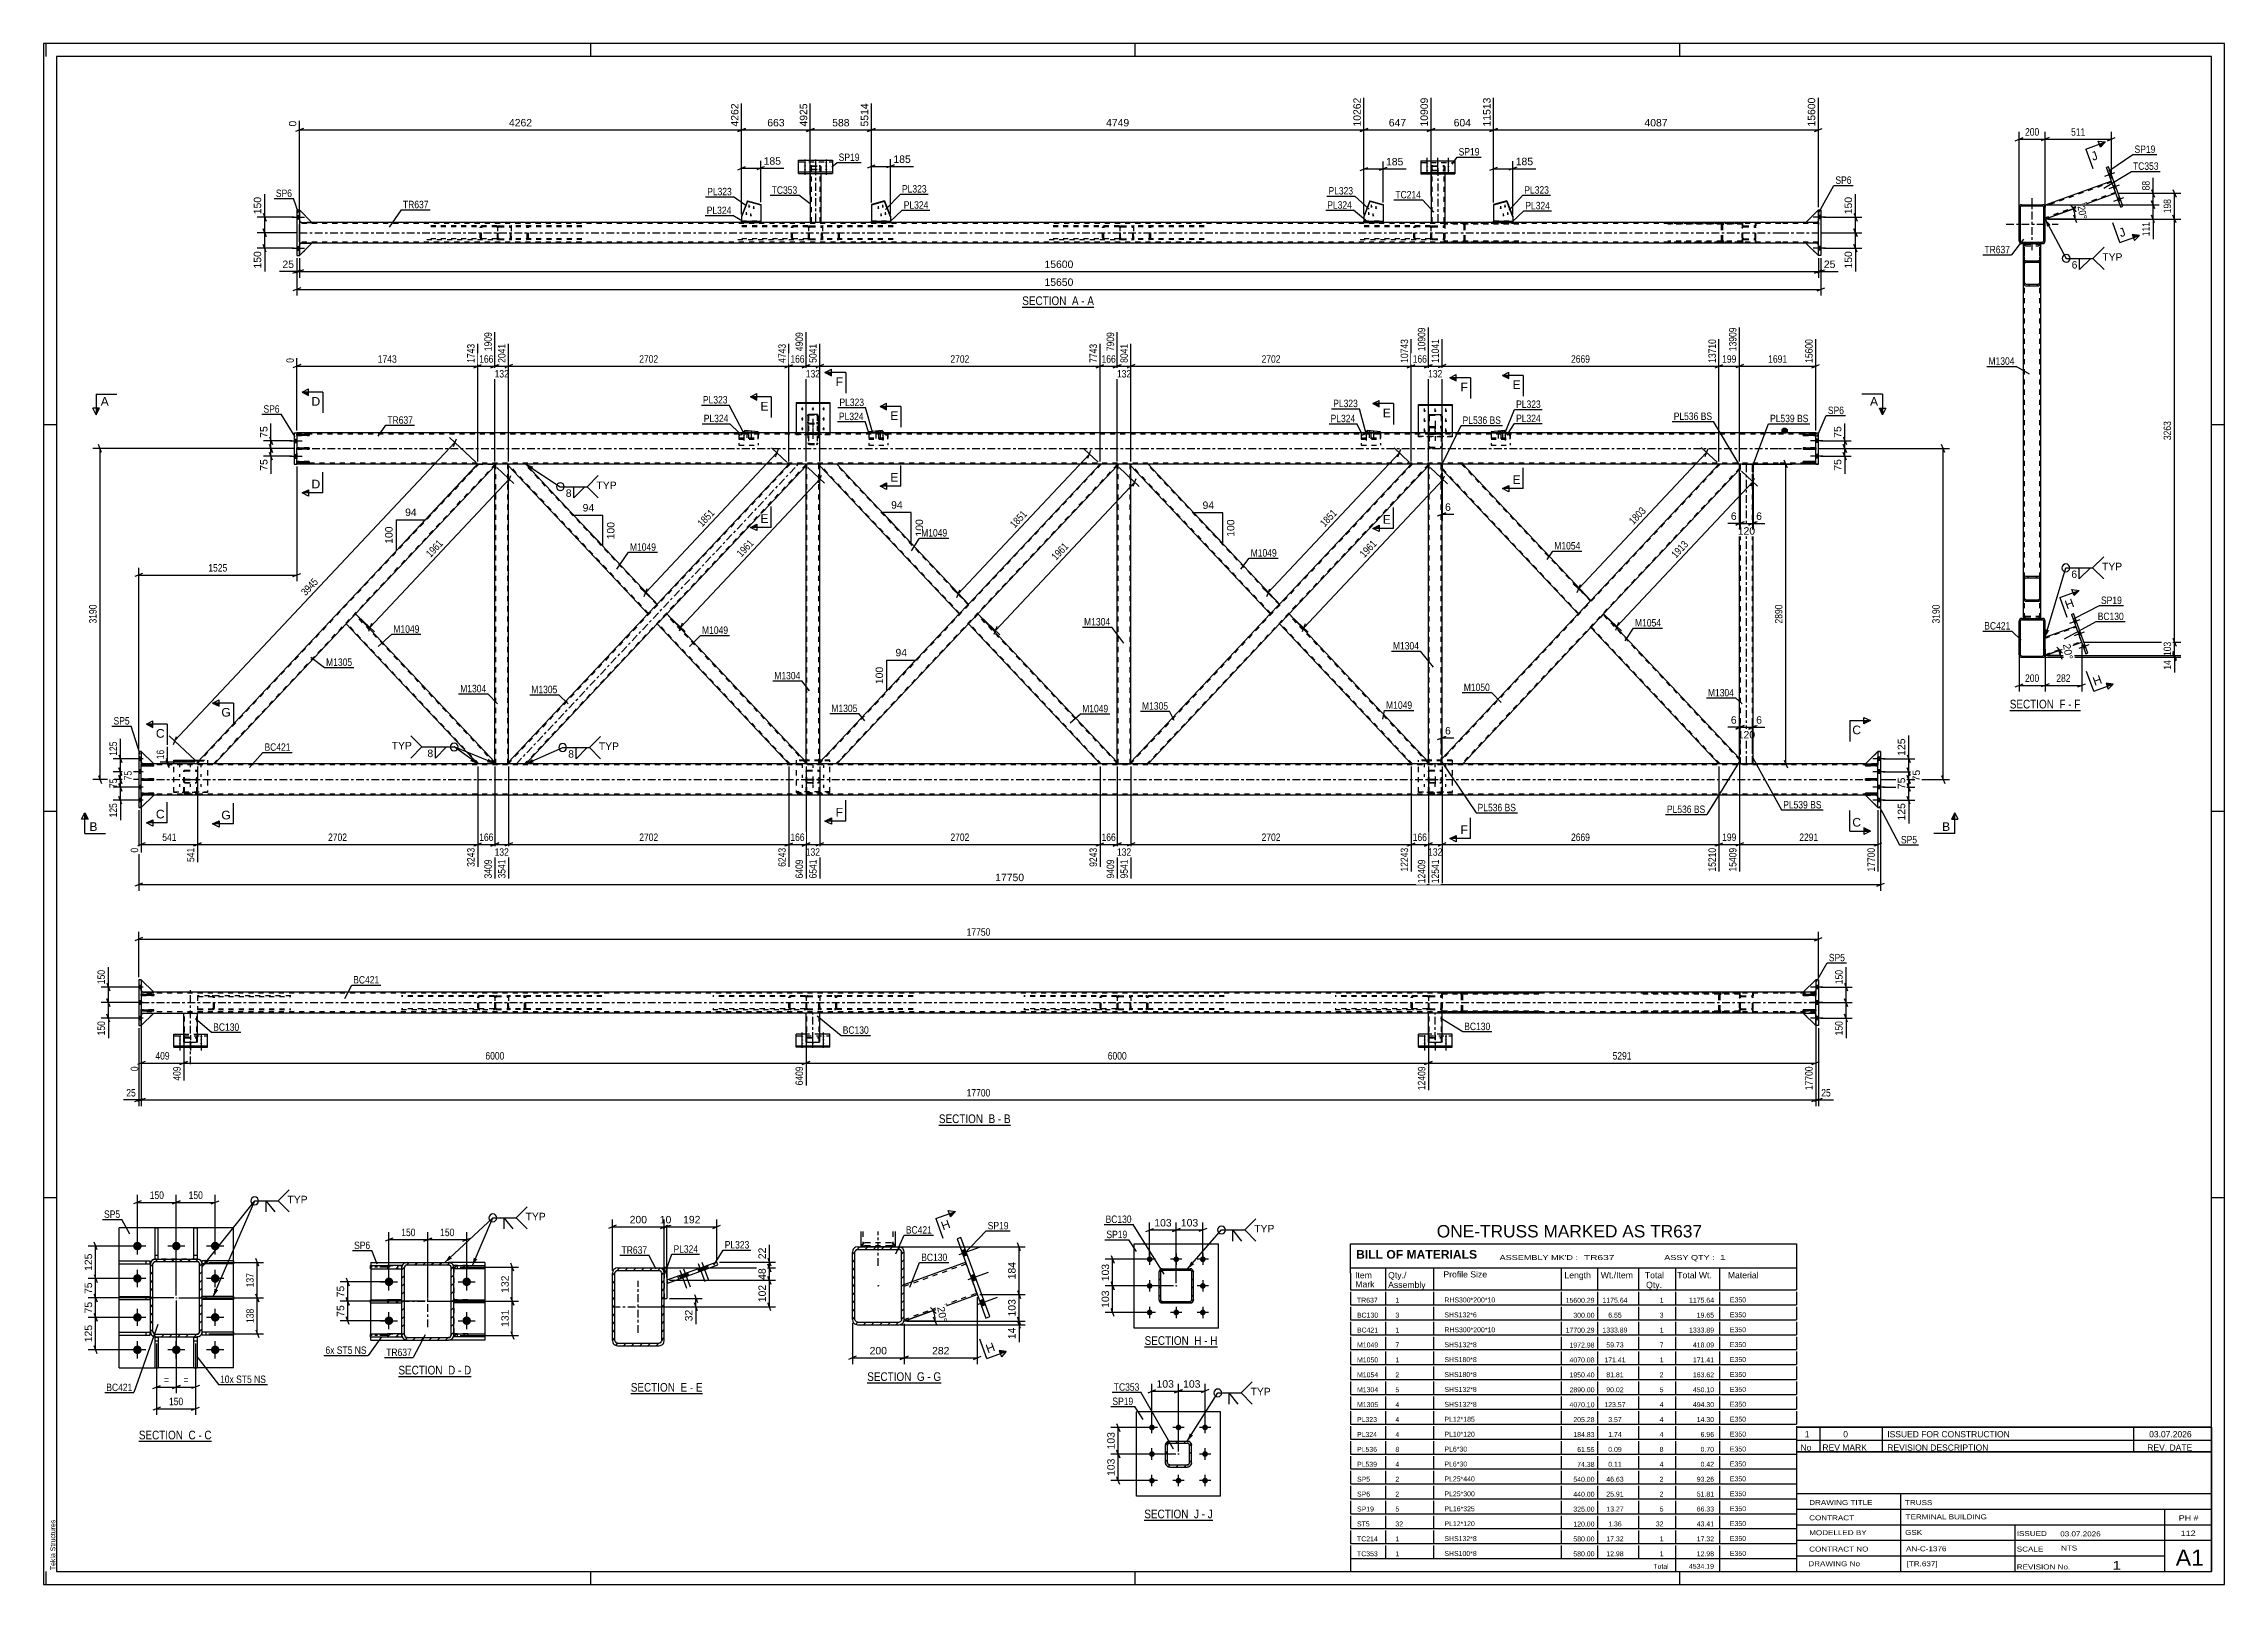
# Model space of a CAD drawing. Header units: millimetres. Extents: x -98 to 743, y -438 to 156.
import ezdxf

# ---------------------------------------------------------------- set-up
doc = ezdxf.new("R2010")
doc.units = ezdxf.units.MM
doc.linetypes.add('DXK_LINE_DOT2', pattern=[3.9198, 1.9599, -1.9599])
doc.linetypes.add('DXK_LINE_DOT3', pattern=[5.9187, 2.979, -0.9799, 0.9799, -0.9799])
doc.styles.add('Arial', font='ARIAL.TTF', dxfattribs={"height": 0.2})
doc.styles.add('Arial Bold', font='ARIALBD.TTF', dxfattribs={"height": 0.2})
doc.styles.add('Arial Narrow', font='ARIALN.TTF', dxfattribs={"height": 0.2})

# ---------------------------------------------------------------- blocks, each defined once
blk = doc.blocks.new('Unknown-761554712-18 - 4400')
at = {"color": 6, "linetype": 'Continuous'}
blk.add_line((39.15, -357.73), (67.22, -357.73), dxfattribs=at)
at = {"color": 0, "linetype": 'Continuous'}
blk.add_wipeout([(57.26, -356.98), (57.26, -353.48), (39.15, -353.48), (39.15, -356.98)], dxfattribs=at)
blk.add_wipeout([(61.08, -356.98), (61.08, -353.48), (58.31, -353.48), (58.31, -356.98)], dxfattribs=at)
at = {"color": 7, "linetype": 'Continuous', "style": 'Arial Narrow'}
blk.add_text('SECTION ', height=3.34, dxfattribs=at).set_placement((39.15, -356.98))
at = {"color": 0, "linetype": 'Continuous'}
blk.add_wipeout([(63.41, -356.98), (63.41, -353.48), (62.13, -353.48), (62.13, -356.98)], dxfattribs=at)
blk.add_wipeout([(67.22, -356.98), (67.22, -353.48), (64.46, -353.48), (64.46, -356.98)], dxfattribs=at)
at = {"color": 7, "linetype": 'Continuous', "style": 'Arial Narrow'}
for s, p in [('D', (58.31, -356.98)), ('-', (62.13, -356.98)), ('D', (64.46, -356.98))]:
    blk.add_text(s, height=3.34, dxfattribs=at).set_placement(p)
blk = doc.blocks.new('Unknown-761554712-1131')
at = {"color": 5, "linetype": 'Continuous'}
for p, q in [((743.33, 156.09), (-97.67, 156.09)), ((-97.67, 156.09), (-97.67, -437.91)), ((-96.67, 151.09), (-96.67, 156.09)), ((113.33, 151.09), (113.33, 156.09)), ((323.33, 151.09), (323.33, 156.09)), ((533.33, 151.09), (533.33, 156.09)), ((743.33, -437.91), (743.33, 156.09)), ((738.33, 151.09), (-92.67, 151.09)), ((-92.67, 151.09), (-92.67, -432.91)), ((738.33, -432.91), (738.33, 151.09)), ((-92.67, 9.09), (-97.67, 9.09)), ((743.33, 9.09), (738.33, 9.09)), ((-92.67, -139.91), (-97.67, -139.91)), ((743.33, -139.91), (738.33, -139.91)), ((-92.67, -288.91), (-97.67, -288.91)), ((743.33, -288.91), (738.33, -288.91)), ((-96.67, -437.91), (-96.67, -432.91)), ((-92.67, -432.91), (738.33, -432.91)), ((113.33, -437.91), (113.33, -432.91)), ((323.33, -437.91), (323.33, -432.91)), ((533.33, -437.91), (533.33, -432.91)), ((-97.67, -437.91), (743.33, -437.91))]:
    blk.add_line(p, q, dxfattribs=at)
at = {"color": 174, "linetype": 'Continuous', "style": 'Arial'}
blk.add_text('Tekla Structures', height=1.9102, rotation=90, dxfattribs=at).set_placement((-93.17, -432.41))
blk = doc.blocks.new('Unknown-761554712-13550')
at = {"color": 7, "linetype": 'Continuous'}
for p, q in [((406.33, -306.66), (578.33, -306.66)), ((406.33, -317.91), (406.33, -306.66)), ((578.33, -306.66), (578.33, -317.91)), ((406.33, -315.91), (578.33, -315.91)), ((406.33, -317.91), (406.33, -322.91)), ((419.83, -315.91), (419.83, -324.41)), ((438.33, -315.91), (438.33, -324.41)), ((487.61, -315.91), (487.61, -324.41)), ((501.61, -315.91), (501.61, -324.41)), ((517.33, -315.91), (517.33, -324.41)), ((531.61, -315.91), (531.61, -324.41)), ((548.61, -315.91), (548.61, -324.41)), ((578.33, -317.91), (578.33, -324.41)), ((406.33, -322.91), (406.33, -324.41)), ((406.33, -324.41), (578.33, -324.41)), ((406.33, -325.18), (406.33, -330.16)), ((419.83, -325.18), (419.83, -330.16)), ((438.33, -325.18), (438.33, -330.16)), ((487.61, -325.18), (487.61, -330.16)), ((501.61, -325.18), (501.61, -330.16)), ((517.33, -325.18), (517.33, -330.16)), ((531.61, -325.18), (531.61, -330.16)), ((548.61, -325.18), (548.61, -330.16)), ((578.33, -325.18), (578.33, -330.16)), ((406.33, -330.16), (578.33, -330.16)), ((406.33, -330.93), (406.33, -335.91)), ((406.33, -335.91), (578.33, -335.91)), ((419.83, -330.93), (419.83, -335.91)), ((438.33, -330.93), (438.33, -335.91)), ((487.61, -330.93), (487.61, -335.91)), ((501.61, -330.93), (501.61, -335.91)), ((517.33, -330.93), (517.33, -335.91)), ((531.61, -330.93), (531.61, -335.91)), ((548.61, -330.93), (548.61, -335.91)), ((578.33, -330.93), (578.33, -335.91)), ((406.33, -336.68), (406.33, -341.66)), ((406.33, -341.66), (578.33, -341.66)), ((406.33, -342.43), (406.33, -347.41)), ((419.83, -336.68), (419.83, -341.66)), ((419.83, -342.43), (419.83, -347.41)), ((438.33, -336.68), (438.33, -341.66)), ((438.33, -342.43), (438.33, -347.41)), ((487.61, -336.68), (487.61, -341.66)), ((487.61, -342.43), (487.61, -347.41)), ((501.61, -336.68), (501.61, -341.66)), ((501.61, -342.43), (501.61, -347.41)), ((517.33, -336.68), (517.33, -341.66)), ((517.33, -342.43), (517.33, -347.41)), ((531.61, -336.68), (531.61, -341.66)), ((531.61, -342.43), (531.61, -347.41)), ((548.61, -336.68), (548.61, -341.66)), ((548.61, -342.43), (548.61, -347.41)), ((578.33, -336.68), (578.33, -341.66)), ((578.33, -342.43), (578.33, -347.41)), ((406.33, -347.41), (578.33, -347.41)), ((406.33, -348.18), (406.33, -353.16)), ((406.33, -353.16), (578.33, -353.16)), ((419.83, -348.18), (419.83, -353.16)), ((438.33, -348.18), (438.33, -353.16)), ((487.61, -348.18), (487.61, -353.16)), ((501.61, -348.18), (501.61, -353.16)), ((517.33, -348.18), (517.33, -353.16)), ((531.61, -348.18), (531.61, -353.16)), ((548.61, -348.18), (548.61, -353.16)), ((578.33, -348.18), (578.33, -353.16)), ((406.33, -353.93), (406.33, -358.91)), ((406.33, -358.91), (578.33, -358.91)), ((406.33, -359.68), (406.33, -364.66)), ((419.83, -353.93), (419.83, -358.91)), ((419.83, -359.68), (419.83, -364.66)), ((438.33, -353.93), (438.33, -358.91)), ((438.33, -359.68), (438.33, -364.66)), ((487.61, -353.93), (487.61, -358.91)), ((487.61, -359.68), (487.61, -364.66)), ((501.61, -353.93), (501.61, -358.91)), ((501.61, -359.68), (501.61, -364.66)), ((517.33, -353.93), (517.33, -358.91)), ((517.33, -359.68), (517.33, -364.66)), ((531.61, -353.93), (531.61, -358.91)), ((531.61, -359.68), (531.61, -364.66)), ((548.61, -353.93), (548.61, -358.91)), ((548.61, -359.68), (548.61, -364.66)), ((578.33, -353.93), (578.33, -358.91)), ((578.33, -359.68), (578.33, -364.66)), ((406.33, -364.66), (578.33, -364.66)), ((406.33, -365.43), (406.33, -370.41)), ((419.83, -365.43), (419.83, -370.41)), ((438.33, -365.43), (438.33, -370.41)), ((487.61, -365.43), (487.61, -370.41)), ((501.61, -365.43), (501.61, -370.41)), ((517.33, -365.43), (517.33, -370.41)), ((531.61, -365.43), (531.61, -370.41)), ((548.61, -365.43), (548.61, -370.41)), ((578.33, -365.43), (578.33, -370.41)), ((406.33, -370.41), (578.33, -370.41)), ((406.33, -371.18), (406.33, -376.16)), ((406.33, -376.16), (578.33, -376.16)), ((406.33, -376.93), (406.33, -381.91)), ((419.83, -371.18), (419.83, -376.16)), ((419.83, -376.93), (419.83, -381.91)), ((438.33, -371.18), (438.33, -376.16)), ((438.33, -376.93), (438.33, -381.91)), ((487.61, -371.18), (487.61, -376.16)), ((487.61, -376.93), (487.61, -381.91)), ((501.61, -371.18), (501.61, -376.16)), ((501.61, -376.93), (501.61, -381.91)), ((517.33, -371.18), (517.33, -376.16)), ((517.33, -376.93), (517.33, -381.91)), ((531.61, -371.18), (531.61, -376.16)), ((531.61, -376.93), (531.61, -381.91)), ((548.61, -371.18), (548.61, -376.16)), ((548.61, -376.93), (548.61, -381.91)), ((578.33, -371.18), (578.33, -376.16)), ((578.33, -376.93), (578.33, -381.91)), ((406.33, -381.91), (578.33, -381.91)), ((406.33, -382.68), (406.33, -387.66)), ((419.83, -382.68), (419.83, -387.66)), ((438.33, -382.68), (438.33, -387.66)), ((487.61, -382.68), (487.61, -387.66)), ((501.61, -382.68), (501.61, -387.66)), ((517.33, -382.68), (517.33, -387.66)), ((531.61, -382.68), (531.61, -387.66)), ((548.61, -382.68), (548.61, -387.66)), ((578.33, -382.68), (578.33, -387.66)), ((406.33, -387.66), (578.33, -387.66)), ((406.33, -388.43), (406.33, -393.41)), ((406.33, -393.41), (578.33, -393.41)), ((406.33, -394.18), (406.33, -399.16)), ((419.83, -388.43), (419.83, -393.41)), ((419.83, -394.18), (419.83, -399.16)), ((438.33, -388.43), (438.33, -393.41)), ((438.33, -394.18), (438.33, -399.16)), ((487.61, -388.43), (487.61, -393.41)), ((487.61, -394.18), (487.61, -399.16)), ((501.61, -388.43), (501.61, -393.41)), ((501.61, -394.18), (501.61, -399.16)), ((517.33, -388.43), (517.33, -393.41)), ((517.33, -394.18), (517.33, -399.16)), ((531.61, -388.43), (531.61, -393.41)), ((531.61, -394.18), (531.61, -399.16)), ((548.61, -388.43), (548.61, -393.41)), ((548.61, -394.18), (548.61, -399.16)), ((578.33, -388.43), (578.33, -393.41)), ((578.33, -394.18), (578.33, -399.16)), ((406.33, -399.16), (578.33, -399.16)), ((406.33, -399.93), (406.33, -404.91)), ((419.83, -399.93), (419.83, -404.91)), ((438.33, -399.93), (438.33, -404.91)), ((487.61, -399.93), (487.61, -404.91)), ((501.61, -399.93), (501.61, -404.91)), ((517.33, -399.93), (517.33, -404.91)), ((531.61, -399.93), (531.61, -404.91)), ((548.61, -399.93), (548.61, -404.91)), ((578.33, -399.93), (578.33, -404.91)), ((406.33, -404.91), (578.33, -404.91)), ((406.33, -405.68), (406.33, -410.66)), ((406.33, -410.66), (578.33, -410.66)), ((406.33, -411.43), (406.33, -416.41)), ((419.83, -405.68), (419.83, -410.66)), ((419.83, -411.43), (419.83, -416.41)), ((438.33, -405.68), (438.33, -410.66)), ((438.33, -411.43), (438.33, -416.41)), ((487.61, -405.68), (487.61, -410.66)), ((487.61, -411.43), (487.61, -416.41)), ((501.61, -405.68), (501.61, -410.66)), ((501.61, -411.43), (501.61, -416.41)), ((517.33, -405.68), (517.33, -410.66)), ((517.33, -411.43), (517.33, -416.41)), ((531.61, -405.68), (531.61, -410.66)), ((531.61, -411.43), (531.61, -416.41)), ((548.61, -405.68), (548.61, -410.66)), ((548.61, -411.43), (548.61, -416.41)), ((578.33, -405.68), (578.33, -410.66)), ((578.33, -411.43), (578.33, -416.41)), ((406.33, -416.41), (578.33, -416.41)), ((406.33, -417.18), (406.33, -422.16)), ((419.83, -417.18), (419.83, -422.16)), ((438.33, -417.18), (438.33, -422.16)), ((487.61, -417.18), (487.61, -422.16)), ((501.61, -417.18), (501.61, -422.16)), ((517.33, -417.18), (517.33, -422.16)), ((531.61, -417.18), (531.61, -422.16)), ((548.61, -417.18), (548.61, -422.16)), ((578.33, -417.18), (578.33, -422.16)), ((406.33, -422.16), (578.33, -422.16)), ((406.33, -422.93), (406.33, -427.91)), ((406.33, -427.91), (578.33, -427.91)), ((406.33, -427.91), (578.33, -427.91)), ((406.33, -427.91), (406.33, -432.91)), ((419.83, -422.93), (419.83, -427.91)), ((438.33, -422.93), (438.33, -427.91)), ((487.61, -422.93), (487.61, -427.91)), ((501.61, -422.93), (501.61, -427.91)), ((517.33, -422.93), (517.33, -427.91)), ((531.61, -422.93), (531.61, -427.91)), ((531.61, -427.91), (531.61, -432.91)), ((548.61, -422.93), (548.61, -427.91)), ((548.61, -427.91), (548.61, -432.91)), ((578.33, -422.93), (578.33, -427.91)), ((578.33, -427.91), (578.33, -432.91)), ((406.33, -432.91), (578.33, -432.91))]:
    blk.add_line(p, q, dxfattribs=at)
at = {"color": 7}
for s, height, style, p in [('BILL OF MATERIALS', 3.3405, 'Arial Bold', (408.48, -312.35)), ('Profile Size', 2.3877, 'Arial', (442.14, -319.58)), ('Mark', 2.388, 'Arial', (408.17, -323.41))]:
    blk.add_text(s, height=height, dxfattribs=dict(at, style=style)).set_placement(p)
at = {"color": 7, "linetype": 'Continuous', "style": 'Arial Narrow'}
for s, height, width, p in [("ASSEMBLY MK'D :", 1.9089, 1.6, (463.83, -312.85)), ('TR637', 1.909, 1.794707, (496.33, -312.85)), ('ASSY QTY :', 1.909, 1.6, (527.33, -312.85)), ('1', 1.91, 1.794707, (548.83, -312.85))]:
    blk.add_text(s, height=height, dxfattribs=dict(at, width=width)).set_placement(p)
at = {"color": 7, "linetype": 'Continuous'}
for s, height, style, p in [('Item', 2.388, 'Arial', (408.08, -319.91)), ('Qty./', 2.388, 'Arial', (420.83, -319.91)), ('Length', 2.388, 'Arial', (488.83, -319.91)), ('Wt./Item', 2.388, 'Arial', (502.83, -319.91)), ('Total', 2.388, 'Arial', (519.83, -319.91)), ('Total Wt.', 2.388, 'Arial', (532.33, -319.91)), ('Material', 2.388, 'Arial', (551.83, -319.91)), ('TR637', 1.91, 'Arial', (408.83, -329.31)), ('Assembly', 2.388, 'Arial', (420.83, -323.63)), ('1', 1.91, 'Arial', (423.64, -329.31)), ('RHS300*200*10', 1.9102, 'Arial', (442.54, -329.21)), ('15600.29', 1.91, 'Arial', (489.3, -329.35)), ('1175.64', 1.91, 'Arial', (503.49, -329.31)), ('Qty.', 2.388, 'Arial', (520.33, -323.63)), ('1', 1.91, 'Arial', (525.55, -329.31)), ('1175.64', 1.91, 'Arial', (536.88, -329.31)), ('E350', 1.91, 'Arial', (552.64, -329.18)), ('BC130', 1.91, 'Arial', (408.83, -335.06)), ('3', 1.91, 'Arial', (423.64, -335.06)), ('SHS132*6', 1.91, 'Arial', (442.54, -334.96)), ('300.00', 1.91, 'Arial', (492.26, -335.1)), ('6.55', 1.91, 'Arial', (505.72, -335.06)), ('3', 1.91, 'Arial', (525.55, -335.06)), ('19.65', 1.91, 'Arial', (539.85, -335.06)), ('E350', 1.91, 'Arial', (552.64, -334.93)), ('BC421', 1.91, 'Arial', (408.83, -340.81)), ('M1049', 1.91, 'Arial', (408.83, -346.56)), ('7', 1.91, 'Arial', (423.64, -346.56)), ('1', 1.91, 'Arial', (423.64, -340.81)), ('SHS132*8', 1.91, 'Arial', (442.54, -346.46)), ('RHS300*200*10', 1.9102, 'Arial', (442.54, -340.71)), ('17700.29', 1.91, 'Arial', (489.3, -340.85)), ('1972.98', 1.91, 'Arial', (490.78, -346.6)), ('1333.89', 1.91, 'Arial', (503.49, -340.81)), ('59.73', 1.91, 'Arial', (504.98, -346.56)), ('7', 1.91, 'Arial', (525.55, -346.56)), ('1', 1.91, 'Arial', (525.55, -340.81)), ('1333.89', 1.91, 'Arial', (536.88, -340.81)), ('418.09', 1.91, 'Arial', (538.37, -346.56)), ('E350', 1.91, 'Arial', (552.64, -340.68)), ('E350', 1.91, 'Arial', (552.64, -346.43)), ('M1050', 1.91, 'Arial', (408.83, -352.31)), ('1', 1.91, 'Arial', (423.64, -352.31)), ('SHS180*8', 1.91, 'Arial', (442.54, -352.21)), ('4070.08', 1.91, 'Arial', (490.78, -352.35)), ('171.41', 1.91, 'Arial', (504.23, -352.31)), ('1', 1.91, 'Arial', (525.55, -352.31)), ('171.41', 1.91, 'Arial', (538.37, -352.31)), ('E350', 1.91, 'Arial', (552.64, -352.18)), ('M1054', 1.91, 'Arial', (408.83, -358.06)), ('2', 1.91, 'Arial', (423.64, -358.06)), ('SHS180*8', 1.91, 'Arial', (442.54, -357.96)), ('1950.40', 1.91, 'Arial', (490.78, -358.1)), ('81.81', 1.91, 'Arial', (504.98, -358.06)), ('2', 1.91, 'Arial', (525.55, -358.06)), ('163.62', 1.91, 'Arial', (538.37, -358.06)), ('E350', 1.91, 'Arial', (552.64, -357.93)), ('M1304', 1.91, 'Arial', (408.83, -363.81)), ('M1305', 1.91, 'Arial', (408.83, -369.56)), ('4', 1.91, 'Arial', (423.64, -369.56)), ('5', 1.91, 'Arial', (423.64, -363.81)), ('SHS132*8', 1.91, 'Arial', (442.54, -363.71)), ('SHS132*8', 1.91, 'Arial', (442.54, -369.46)), ('4070.10', 1.91, 'Arial', (490.78, -369.6)), ('2890.00', 1.91, 'Arial', (490.78, -363.85)), ('123.57', 1.91, 'Arial', (504.23, -369.56)), ('90.02', 1.91, 'Arial', (504.98, -363.81)), ('4', 1.91, 'Arial', (525.55, -369.56)), ('5', 1.91, 'Arial', (525.55, -363.81)), ('450.10', 1.91, 'Arial', (538.37, -363.81)), ('494.30', 1.91, 'Arial', (538.37, -369.56)), ('E350', 1.91, 'Arial', (552.64, -363.68)), ('E350', 1.91, 'Arial', (552.64, -369.43)), ('PL323', 1.91, 'Arial', (408.83, -375.31)), ('4', 1.91, 'Arial', (423.64, -375.31)), ('PL12*185', 1.91, 'Arial', (442.54, -375.21)), ('205.28', 1.91, 'Arial', (492.26, -375.35)), ('3.57', 1.91, 'Arial', (505.72, -375.31)), ('4', 1.91, 'Arial', (525.55, -375.31)), ('14.30', 1.91, 'Arial', (539.85, -375.31)), ('E350', 1.91, 'Arial', (552.64, -375.18)), ('PL324', 1.91, 'Arial', (408.83, -381.06)), ('PL536', 1.91, 'Arial', (408.83, -386.81)), ('4', 1.91, 'Arial', (423.64, -381.06)), ('8', 1.91, 'Arial', (423.64, -386.81)), ('PL10*120', 1.91, 'Arial', (442.54, -380.96)), ('PL6*30', 1.91, 'Arial', (442.54, -386.71)), ('184.83', 1.91, 'Arial', (492.26, -381.1)), ('61.55', 1.91, 'Arial', (493.75, -386.85)), ('0.09', 1.91, 'Arial', (505.72, -386.81)), ('1.74', 1.91, 'Arial', (505.72, -381.06)), ('4', 1.91, 'Arial', (525.55, -381.06)), ('8', 1.91, 'Arial', (525.55, -386.81)), ('0.70', 1.91, 'Arial', (541.33, -386.81)), ('6.96', 1.91, 'Arial', (541.33, -381.06)), ('E350', 1.91, 'Arial', (552.64, -380.93)), ('E350', 1.91, 'Arial', (552.64, -386.68)), ('PL539', 1.91, 'Arial', (408.83, -392.56)), ('4', 1.91, 'Arial', (423.64, -392.56)), ('PL6*30', 1.91, 'Arial', (442.54, -392.46)), ('74.38', 1.91, 'Arial', (493.75, -392.6)), ('0.11', 1.91, 'Arial', (505.72, -392.56)), ('4', 1.91, 'Arial', (525.55, -392.56)), ('0.42', 1.91, 'Arial', (541.33, -392.56)), ('E350', 1.91, 'Arial', (552.64, -392.43)), ('SP5', 1.91, 'Arial', (408.83, -398.31)), ('SP6', 1.91, 'Arial', (408.83, -404.06)), ('2', 1.91, 'Arial', (423.64, -398.31)), ('2', 1.91, 'Arial', (423.64, -404.06)), ('PL25*440', 1.91, 'Arial', (442.54, -398.21)), ('PL25*300', 1.91, 'Arial', (442.54, -403.96)), ('440.00', 1.91, 'Arial', (492.26, -404.1)), ('540.00', 1.91, 'Arial', (492.26, -398.35)), ('46.63', 1.91, 'Arial', (504.98, -398.31)), ('25.91', 1.91, 'Arial', (504.98, -404.06)), ('2', 1.91, 'Arial', (525.55, -398.31)), ('2', 1.91, 'Arial', (525.55, -404.06)), ('51.81', 1.91, 'Arial', (539.85, -404.06)), ('93.26', 1.91, 'Arial', (539.85, -398.31)), ('E350', 1.91, 'Arial', (552.64, -398.18)), ('E350', 1.91, 'Arial', (552.64, -403.93)), ('SP19', 1.91, 'Arial', (408.83, -409.81)), ('5', 1.91, 'Arial', (423.64, -409.81)), ('PL16*325', 1.91, 'Arial', (442.54, -409.71)), ('325.00', 1.91, 'Arial', (492.26, -409.85)), ('13.27', 1.91, 'Arial', (504.98, -409.81)), ('5', 1.91, 'Arial', (525.55, -409.81)), ('66.33', 1.91, 'Arial', (539.85, -409.81)), ('E350', 1.91, 'Arial', (552.64, -409.68)), ('TC214', 1.91, 'Arial', (408.83, -421.31)), ('ST5', 1.91, 'Arial', (408.83, -415.56)), ('32', 1.91, 'Arial', (423.64, -415.56)), ('1', 1.91, 'Arial', (423.64, -421.31)), ('SHS132*8', 1.91, 'Arial', (442.54, -421.21)), ('PL12*120', 1.91, 'Arial', (442.54, -415.46)), ('580.00', 1.91, 'Arial', (492.26, -421.35)), ('120.00', 1.91, 'Arial', (492.26, -415.6)), ('17.32', 1.91, 'Arial', (504.98, -421.31)), ('1.36', 1.91, 'Arial', (505.72, -415.56)), ('32', 1.91, 'Arial', (524.07, -415.56)), ('1', 1.91, 'Arial', (525.55, -421.31)), ('43.41', 1.91, 'Arial', (539.85, -415.56)), ('17.32', 1.91, 'Arial', (539.85, -421.31)), ('E350', 1.91, 'Arial', (552.64, -415.43)), ('E350', 1.91, 'Arial', (552.64, -421.18)), ('TC353', 1.91, 'Arial', (408.83, -427.06)), ('1', 1.91, 'Arial', (423.64, -427.06)), ('SHS100*8', 1.91, 'Arial', (442.54, -426.96)), ('580.00', 1.91, 'Arial', (492.26, -427.1)), ('12.98', 1.91, 'Arial', (504.98, -427.06)), ('1', 1.91, 'Arial', (525.55, -427.06)), ('12.98', 1.91, 'Arial', (539.85, -427.06)), ('E350', 1.91, 'Arial', (552.64, -426.93)), ('Total', 1.909, 'Arial Narrow', (523.16, -431.91)), ('4534.19', 1.91, 'Arial', (536.85, -431.91))]:
    blk.add_text(s, height=height, dxfattribs=dict(at, style=style)).set_placement(p)
blk = doc.blocks.new('Unknown-761554712-13551')
at = {"color": 2, "linetype": 'Continuous'}
blk.add_line((432.33, -306.66), (549.83, -306.66), dxfattribs=at)
at = {"color": 7, "style": 'Arial'}
blk.add_text('ONE-TRUSS MARKED AS TR637', height=4.7754, dxfattribs=at).set_placement((439.59, -304.16))
blk = doc.blocks.new('Unknown-761554712-13552')
at = {"color": 7, "linetype": 'Continuous'}
for p, q in [((578.33, -386.86), (578.33, -432.91)), ((578.33, -386.86), (738.33, -386.86)), ((738.33, -386.91), (738.33, -432.91)), ((578.33, -402.91), (738.33, -402.91)), ((618.47, -402.91), (618.47, -432.91)), ((578.33, -408.91), (738.33, -408.91)), ((720.33, -432.86), (720.33, -408.86)), ((578.33, -414.91), (738.33, -414.91)), ((662.47, -414.91), (662.47, -432.91)), ((578.33, -420.91), (738.33, -420.91)), ((578.33, -426.91), (720.33, -426.91)), ((578.33, -432.91), (738.33, -432.91))]:
    blk.add_line(p, q, dxfattribs=at)
at = {"color": 7, "style": 'Arial Narrow'}
for s, height, width, p in [('CONTRACT', 1.909, 1.425378, (583.21, -413.2)), ('DRAWING TITLE', 1.9089, 1.425378, (583.21, -407.3)), ('TRUSS  ', 1.909, 1.425378, (620.14, -407.32)), ('TERMINAL BUILDING', 1.9089, 1.425378, (620.39, -412.83)), ('MODELLED BY', 1.9089, 1.425378, (583.21, -418.93)), ('GSK', 1.909, 1.425378, (620.21, -418.86)), ('ISSUED', 1.909, 1.425378, (663.27, -419.27)), ('03.07.2026', 1.909, 1.425378, (680.02, -419.39)), ('CONTRACT NO', 1.9089, 1.425378, (583.21, -425.25)), ('AN-C-1376', 1.909, 1.425378, (620.56, -425.13)), ('[TR.637]', 1.909, 1.425378, (620.79, -430.92)), ('SCALE', 1.909, 1.425378, (663.27, -425.26)), ('1', 3.34, 1.5, (700.24, -432.23)), ('A1', 6.204, 1.25, (724.57, -430.71)), ('DRAWING No', 1.909, 1.425378, (582.89, -430.91)), ('REVISION No.', 1.9089, 1.425378, (663.27, -432.14))]:
    blk.add_text(s, height=height, dxfattribs=dict(at, width=width)).set_placement(p)
at = {"color": 7, "linetype": 'Continuous', "style": 'Arial Narrow'}
for s, height, width, p in [('PH #', 2.1, 1.42538, (725.73, -413.36)), ('112', 2.1, 1.42538, (726.52, -419.26)), ('NTS', 1.909, 1.425378, (680.33, -424.86))]:
    blk.add_text(s, height=height, dxfattribs=dict(at, width=width)).set_placement(p)
blk = doc.blocks.new('Unknown-761554712-13553')
at = {"color": 7, "linetype": 'Continuous'}
for p, q in [((578.33, -377.36), (738.33, -377.36)), ((738.33, -377.36), (578.33, -377.36)), ((578.33, -377.36), (578.33, -382.36)), ((587.33, -377.36), (587.33, -382.36)), ((611.33, -377.36), (611.33, -382.36)), ((708.33, -377.36), (708.33, -382.36)), ((738.33, -377.36), (738.33, -382.36)), ((578.33, -382.36), (738.33, -382.36)), ((578.33, -382.36), (578.33, -386.86)), ((578.33, -382.36), (738.33, -382.36)), ((738.33, -386.86), (578.33, -386.86)), ((587.33, -382.36), (587.33, -386.86)), ((611.33, -382.36), (611.33, -386.86)), ((708.33, -382.36), (708.33, -386.86)), ((738.33, -382.36), (738.33, -386.86))]:
    blk.add_line(p, q, dxfattribs=at)
at = {"color": 7, "linetype": 'Continuous', "style": 'Arial Narrow'}
for s, height, width, p in [('No', 2.386, 1.2, (579.87, -386.36)), ('1', 2.39, 1.196471, (581.49, -381.21)), ('REV MARK', 2.386, 1.2, (588.33, -386.36)), ('0', 2.39, 1.196471, (596.34, -381.21)), ('REVISION DESCRIPTION', 2.3861, 1.2, (613.33, -386.36)), ('ISSUED FOR CONSTRUCTION', 2.3861, 1.196471, (613.33, -381.21)), ('REV. DATE', 2.386, 1.2, (713.61, -386.36)), ('03.07.2026', 2.386, 1.196471, (714.33, -381.21))]:
    blk.add_text(s, height=height, dxfattribs=dict(at, width=width)).set_placement(p)
blk = doc.blocks.new('Unknown-761554712-19 - 5364')
at = {"color": 6, "linetype": 'Continuous'}
blk.add_line((219.96, -360.24), (248.46, -360.24), dxfattribs=at)
at = {"color": 0, "linetype": 'Continuous'}
blk.add_wipeout([(238.07, -359.49), (238.07, -355.99), (219.96, -355.99), (219.96, -359.49)], dxfattribs=at)
blk.add_wipeout([(242.1, -359.49), (242.1, -355.99), (239.12, -355.99), (239.12, -359.49)], dxfattribs=at)
at = {"color": 7, "linetype": 'Continuous', "style": 'Arial Narrow'}
blk.add_text('SECTION ', height=3.34, dxfattribs=at).set_placement((219.96, -359.49))
at = {"color": 0, "linetype": 'Continuous'}
blk.add_wipeout([(244.43, -359.49), (244.43, -355.99), (243.15, -355.99), (243.15, -359.49)], dxfattribs=at)
blk.add_wipeout([(248.46, -359.49), (248.46, -355.99), (245.48, -355.99), (245.48, -359.49)], dxfattribs=at)
at = {"color": 7, "linetype": 'Continuous', "style": 'Arial Narrow'}
for s, p in [('G', (239.12, -359.49)), ('-', (243.15, -359.49)), ('G', (245.48, -359.49))]:
    blk.add_text(s, height=3.34, dxfattribs=at).set_placement(p)
blk = doc.blocks.new('Unknown-761554712-12 - 9931')
at = {"color": 6, "linetype": 'Continuous'}
blk.add_line((128.77, -364.37), (156.42, -364.37), dxfattribs=at)
at = {"color": 0, "linetype": 'Continuous'}
blk.add_wipeout([(146.88, -363.62), (146.88, -360.12), (128.77, -360.12), (128.77, -363.62)], dxfattribs=at)
blk.add_wipeout([(150.49, -363.62), (150.49, -360.12), (147.93, -360.12), (147.93, -363.62)], dxfattribs=at)
at = {"color": 7, "linetype": 'Continuous', "style": 'Arial Narrow'}
blk.add_text('SECTION ', height=3.34, dxfattribs=at).set_placement((128.77, -363.62))
at = {"color": 0, "linetype": 'Continuous'}
blk.add_wipeout([(152.81, -363.62), (152.81, -360.12), (151.54, -360.12), (151.54, -363.62)], dxfattribs=at)
blk.add_wipeout([(156.42, -363.62), (156.42, -360.12), (153.86, -360.12), (153.86, -363.62)], dxfattribs=at)
at = {"color": 7, "linetype": 'Continuous', "style": 'Arial Narrow'}
for s, p in [('E', (147.93, -363.62)), ('E', (153.86, -363.62)), ('-', (151.54, -363.62))]:
    blk.add_text(s, height=3.34, dxfattribs=at).set_placement(p)
blk = doc.blocks.new('Unknown-761554712-13 - 3691')
at = {"color": 6, "linetype": 'Continuous'}
blk.add_line((-60.95, -382.75), (-32.88, -382.75), dxfattribs=at)
at = {"color": 0, "linetype": 'Continuous'}
blk.add_wipeout([(-42.84, -382), (-42.84, -378.5), (-60.95, -378.5), (-60.95, -382)], dxfattribs=at)
blk.add_wipeout([(-39.03, -382), (-39.03, -378.5), (-41.79, -378.5), (-41.79, -382)], dxfattribs=at)
at = {"color": 7, "linetype": 'Continuous', "style": 'Arial Narrow'}
blk.add_text('SECTION ', height=3.34, dxfattribs=at).set_placement((-60.95, -382))
at = {"color": 0, "linetype": 'Continuous'}
blk.add_wipeout([(-36.7, -382), (-36.7, -378.5), (-37.98, -378.5), (-37.98, -382)], dxfattribs=at)
blk.add_wipeout([(-32.88, -382), (-32.88, -378.5), (-35.65, -378.5), (-35.65, -382)], dxfattribs=at)
at = {"color": 7, "linetype": 'Continuous', "style": 'Arial Narrow'}
for s, p in [('C', (-41.79, -382)), ('-', (-37.98, -382)), ('C', (-35.65, -382))]:
    blk.add_text(s, height=3.34, dxfattribs=at).set_placement(p)
blk = doc.blocks.new('Unknown-761554712-14 - 10419')
at = {"color": 6, "linetype": 'Continuous'}
blk.add_line((326.94, -346.33), (355.01, -346.33), dxfattribs=at)
at = {"color": 0, "linetype": 'Continuous'}
blk.add_wipeout([(345.05, -345.58), (345.05, -342.08), (326.94, -342.08), (326.94, -345.58)], dxfattribs=at)
blk.add_wipeout([(348.87, -345.58), (348.87, -342.08), (346.1, -342.08), (346.1, -345.58)], dxfattribs=at)
at = {"color": 7, "linetype": 'Continuous', "style": 'Arial Narrow'}
blk.add_text('SECTION ', height=3.34, dxfattribs=at).set_placement((326.94, -345.58))
at = {"color": 0, "linetype": 'Continuous'}
blk.add_wipeout([(351.2, -345.58), (351.2, -342.08), (349.92, -342.08), (349.92, -345.58)], dxfattribs=at)
blk.add_wipeout([(355.01, -345.58), (355.01, -342.08), (352.25, -342.08), (352.25, -345.58)], dxfattribs=at)
at = {"color": 7, "linetype": 'Continuous', "style": 'Arial Narrow'}
for s, p in [('H', (346.1, -345.58)), ('-', (349.92, -345.58)), ('H', (352.25, -345.58))]:
    blk.add_text(s, height=3.34, dxfattribs=at).set_placement(p)
blk = doc.blocks.new('Unknown-761554712-15 - 11679')
at = {"color": 6, "linetype": 'Continuous'}
blk.add_line((326.81, -413.18), (353.17, -413.18), dxfattribs=at)
at = {"color": 0, "linetype": 'Continuous'}
blk.add_wipeout([(344.91, -412.43), (344.91, -408.93), (326.81, -408.93), (326.81, -412.43)], dxfattribs=at)
blk.add_wipeout([(347.88, -412.43), (347.88, -408.93), (345.96, -408.93), (345.96, -412.43)], dxfattribs=at)
at = {"color": 7, "linetype": 'Continuous', "style": 'Arial Narrow'}
blk.add_text('SECTION ', height=3.34, dxfattribs=at).set_placement((326.81, -412.43))
at = {"color": 0, "linetype": 'Continuous'}
blk.add_wipeout([(350.21, -412.43), (350.21, -408.93), (348.93, -408.93), (348.93, -412.43)], dxfattribs=at)
blk.add_wipeout([(353.17, -412.43), (353.17, -408.93), (351.26, -408.93), (351.26, -412.43)], dxfattribs=at)
at = {"color": 7, "linetype": 'Continuous', "style": 'Arial Narrow'}
for s, p in [('J', (345.96, -412.43)), ('-', (348.93, -412.43)), ('J', (351.26, -412.43))]:
    blk.add_text(s, height=3.34, dxfattribs=at).set_placement(p)
blk = doc.blocks.new('Unknown-761554712-16 - 4048')
at = {"color": 6, "linetype": 'Continuous'}
blk.add_line((660.57, -100.96), (687.78, -100.96), dxfattribs=at)
at = {"color": 0, "linetype": 'Continuous'}
blk.add_wipeout([(678.67, -100.21), (678.67, -96.71), (660.57, -96.71), (660.57, -100.21)], dxfattribs=at)
blk.add_wipeout([(682.07, -100.21), (682.07, -96.71), (679.72, -96.71), (679.72, -100.21)], dxfattribs=at)
at = {"color": 7, "linetype": 'Continuous', "style": 'Arial Narrow'}
blk.add_text('SECTION ', height=3.34, dxfattribs=at).set_placement((660.57, -100.21))
at = {"color": 0, "linetype": 'Continuous'}
blk.add_wipeout([(684.39, -100.21), (684.39, -96.71), (683.12, -96.71), (683.12, -100.21)], dxfattribs=at)
blk.add_wipeout([(687.78, -100.21), (687.78, -96.71), (685.44, -96.71), (685.44, -100.21)], dxfattribs=at)
at = {"color": 7, "linetype": 'Continuous', "style": 'Arial Narrow'}
for s, p in [('F', (679.72, -100.21)), ('-', (683.12, -100.21)), ('F', (685.44, -100.21))]:
    blk.add_text(s, height=3.34, dxfattribs=at).set_placement(p)
blk = doc.blocks.new('Unknown-761554712-20 - 4715')
at = {"color": 6, "linetype": 'Continuous'}
blk.add_line((279.75, 54.55), (307.39, 54.55), dxfattribs=at)
at = {"color": 0, "linetype": 'Continuous'}
blk.add_wipeout([(297.86, 55.3), (297.86, 58.8), (279.75, 58.8), (279.75, 55.3)], dxfattribs=at)
blk.add_wipeout([(301.46, 55.3), (301.46, 58.8), (298.91, 58.8), (298.91, 55.3)], dxfattribs=at)
at = {"color": 7, "linetype": 'Continuous', "style": 'Arial Narrow'}
blk.add_text('SECTION ', height=3.34, dxfattribs=at).set_placement((279.75, 55.3))
at = {"color": 0, "linetype": 'Continuous'}
blk.add_wipeout([(303.79, 55.3), (303.79, 58.8), (302.51, 58.8), (302.51, 55.3)], dxfattribs=at)
blk.add_wipeout([(307.39, 55.3), (307.39, 58.8), (304.84, 58.8), (304.84, 55.3)], dxfattribs=at)
at = {"color": 7, "linetype": 'Continuous', "style": 'Arial Narrow'}
for s, p in [('A', (298.91, 55.3)), ('-', (302.51, 55.3)), ('A', (304.84, 55.3))]:
    blk.add_text(s, height=3.34, dxfattribs=at).set_placement(p)
blk = doc.blocks.new('Unknown-761554712-21 - 5026')
at = {"color": 6, "linetype": 'Continuous'}
blk.add_line((247.59, -260.81), (275.23, -260.81), dxfattribs=at)
at = {"color": 0, "linetype": 'Continuous'}
blk.add_wipeout([(265.69, -260.06), (265.69, -256.56), (247.59, -256.56), (247.59, -260.06)], dxfattribs=at)
blk.add_wipeout([(269.3, -260.06), (269.3, -256.56), (266.74, -256.56), (266.74, -260.06)], dxfattribs=at)
at = {"color": 7, "linetype": 'Continuous', "style": 'Arial Narrow'}
blk.add_text('SECTION ', height=3.34, dxfattribs=at).set_placement((247.59, -260.06))
at = {"color": 0, "linetype": 'Continuous'}
blk.add_wipeout([(271.63, -260.06), (271.63, -256.56), (270.35, -256.56), (270.35, -260.06)], dxfattribs=at)
blk.add_wipeout([(275.23, -260.06), (275.23, -256.56), (272.68, -256.56), (272.68, -260.06)], dxfattribs=at)
at = {"color": 7, "linetype": 'Continuous', "style": 'Arial Narrow'}
for s, p in [('B', (266.74, -260.06)), ('-', (270.35, -260.06)), ('B', (272.68, -260.06))]:
    blk.add_text(s, height=3.34, dxfattribs=at).set_placement(p)
blk = doc.blocks.new('Bolt-761554712-4425 - 4400')
at = {"linetype": 'Continuous'}
for points in [[(33.85, -321.26, -1), (37.15, -321.26, -1)], [(63.85, -321.26, -1), (67.15, -321.26, -1)], [(33.85, -336.26, -1), (37.15, -336.26, -1)], [(63.85, -336.26, -1), (67.15, -336.26, -1)]]:
    blk.add_hatch(color=1, dxfattribs=at).paths.add_polyline_path(points)
at = {"color": 1, "linetype": 'Continuous'}
for p, q in [((35.5, -324.56), (35.5, -317.96)), ((65.5, -324.56), (65.5, -317.96)), ((32.2, -321.26), (38.8, -321.26)), ((62.2, -321.26), (68.8, -321.26)), ((32.2, -336.26), (38.8, -336.26)), ((35.5, -339.56), (35.5, -332.96)), ((62.2, -336.26), (68.8, -336.26)), ((65.5, -339.56), (65.5, -332.96))]:
    blk.add_line(p, q, dxfattribs=at)
blk = doc.blocks.new('Part-761554712-4519 - 4400')
at = {"linetype": 'Continuous'}
h = blk.add_hatch(dxfattribs=at)
h.set_pattern_fill('', scale=0.7, style=0, pattern_type=0)
h.set_pattern_definition([(45, (60.5037, -329.3623), (-1.57154, 1.57154), [])])
h.paths.add_polyline_path([(60.5, -328.16), (60.5, -329.36), (65.92, -329.36), (65.92, -328.16)])
at = {"color": 7, "linetype": 'DXK_LINE_DOT2'}
for p, q in [((60.5, -329.36), (60.5, -328.16)), ((65.92, -328.16), (60.5, -328.16)), ((65.92, -329.36), (60.5, -329.36)), ((62, -329.36), (62, -328.16))]:
    blk.add_line(p, q, dxfattribs=at)
at = {"color": 2, "linetype": 'Continuous'}
for p, q in [((60.5, -329.36), (60.5, -328.16)), ((60.5, -328.16), (65.92, -328.16)), ((65.92, -329.36), (60.5, -329.36)), ((65.92, -328.16), (72.5, -328.16)), ((65.92, -328.16), (65.92, -329.36)), ((72.5, -329.36), (65.92, -329.36)), ((72.5, -328.16), (72.5, -329.36))]:
    blk.add_line(p, q, dxfattribs=at)
blk = doc.blocks.new('Part-761554712-4431 - 4400')
at = {"color": 2, "linetype": 'Continuous'}
for p, q in [((28.5, -313.76), (28.5, -315.01)), ((28.5, -313.76), (42.5, -313.76)), ((28.5, -316.21), (28.5, -328.16)), ((72.5, -313.76), (58.5, -313.76)), ((72.5, -313.76), (72.5, -343.76)), ((28.5, -341.31), (28.5, -329.36)), ((28.5, -343.76), (28.5, -342.51)), ((28.5, -343.76), (42.5, -343.76)), ((72.5, -343.76), (58.5, -343.76))]:
    blk.add_line(p, q, dxfattribs=at)
at = {"color": 7, "linetype": 'DXK_LINE_DOT2'}
for p, q in [((28.5, -313.76), (28.5, -329.36)), ((28.5, -315.01), (28.5, -316.21)), ((42.5, -313.76), (58.5, -313.76)), ((28.5, -329.36), (28.5, -328.16)), ((28.5, -342.51), (28.5, -341.31)), ((42.5, -343.76), (58.5, -343.76))]:
    blk.add_line(p, q, dxfattribs=at)
blk = doc.blocks.new('Part-761554712-4459 - 4400')
at = {"linetype": 'Continuous'}
h = blk.add_hatch(dxfattribs=at)
h.set_pattern_fill('', scale=0.7, style=0, pattern_type=0)
h.set_pattern_definition([(45, (40.5037, -341.7628), (-1.57154, 1.57154), [])])
h.paths.add_polyline_path([(40.5, -315.76), (40.5, -341.76), (40.66, -342.53), (41.09, -343.18), (41.74, -343.61), (42.5, -343.76), (58.5, -343.76), (59.27, -343.61), (59.92, -343.18), (60.35, -342.53), (60.5, -341.76), (60.5, -315.76), (60.35, -315), (59.92, -314.35), (59.27, -313.92), (58.5, -313.76), (42.5, -313.76), (41.74, -313.92), (41.09, -314.35), (40.66, -315)])
h.paths.add_polyline_path([(41.8, -315.06), (42.12, -314.84), (42.5, -314.76), (58.5, -314.76), (58.89, -314.84), (59.21, -315.06), (59.43, -315.38), (59.5, -315.76), (59.5, -341.76), (59.43, -342.15), (59.21, -342.47), (58.89, -342.69), (58.5, -342.76), (42.5, -342.76), (42.12, -342.69), (41.8, -342.47), (41.58, -342.15), (41.5, -341.76), (41.5, -315.76), (41.58, -315.38)])
at = {"color": 7, "linetype": 'DXK_LINE_DOT2'}
for p, q in [((40.5, -315.76), (40.66, -315)), ((40.5, -341.76), (40.5, -315.76)), ((41.58, -315.38), (41.5, -315.76)), ((41.5, -341.76), (41.5, -315.76)), ((41.74, -313.92), (42.5, -313.76)), ((42.5, -314.76), (42.12, -314.84)), ((42.5, -313.76), (58.5, -313.76)), ((42.5, -314.76), (58.5, -314.76)), ((58.5, -313.76), (59.27, -313.92)), ((58.89, -314.84), (58.5, -314.76)), ((59.5, -315.76), (59.43, -315.38)), ((59.5, -341.76), (59.5, -315.76)), ((60.35, -315), (60.5, -315.76)), ((60.5, -315.76), (60.5, -341.76)), ((40.66, -342.53), (40.5, -341.76)), ((41.5, -341.76), (41.58, -342.15)), ((42.5, -343.76), (41.74, -343.61)), ((42.12, -342.69), (42.5, -342.76)), ((42.5, -342.76), (58.5, -342.76)), ((42.5, -343.76), (58.5, -343.76)), ((58.5, -342.76), (58.89, -342.69)), ((59.27, -343.61), (58.5, -343.76)), ((59.43, -342.15), (59.5, -341.76)), ((60.5, -341.76), (60.35, -342.53))]:
    blk.add_line(p, q, dxfattribs=at)
at = {"color": 2, "linetype": 'Continuous'}
for p, q in [((40.66, -315), (40.5, -315.76)), ((40.5, -341.76), (40.5, -315.76)), ((41.5, -315.76), (41.58, -315.38)), ((41.5, -341.76), (41.5, -315.76)), ((42.5, -313.76), (41.74, -313.92)), ((42.12, -314.84), (42.5, -314.76)), ((42.5, -313.76), (58.5, -313.76)), ((42.5, -314.76), (58.5, -314.76)), ((59.27, -313.92), (58.5, -313.76)), ((58.5, -314.76), (58.89, -314.84)), ((59.43, -315.38), (59.5, -315.76)), ((59.5, -341.76), (59.5, -315.76)), ((60.5, -315.76), (60.35, -315)), ((60.5, -341.76), (60.5, -315.76)), ((40.5, -341.76), (40.66, -342.53)), ((41.58, -342.15), (41.5, -341.76)), ((41.74, -343.61), (42.5, -343.76)), ((42.5, -342.76), (42.12, -342.69)), ((42.5, -342.76), (58.5, -342.76)), ((42.5, -343.76), (58.5, -343.76)), ((58.89, -342.69), (58.5, -342.76)), ((58.5, -343.76), (59.27, -343.61)), ((59.5, -341.76), (59.43, -342.15)), ((60.35, -342.53), (60.5, -341.76))]:
    blk.add_line(p, q, dxfattribs=at)
at = {"color": 7, "linetype": 'DXK_LINE_DOT3'}
for p, q in [((50.5, -338.76), (50.5, -318.76)), ((40.5, -328.76), (60.5, -328.76))]:
    blk.add_line(p, q, dxfattribs=at)
at = {"color": 7, "linetype": 'DXK_LINE_DOT2'}
for centre, radius, start, end in [((42.5, -315.76), 2, 112.5, 157.5), ((42.5, -315.76), 1, 112.5, 157.5), ((58.5, -315.76), 1, 22.5, 67.5), ((58.5, -315.76), 2, 22.5, 67.5), ((42.5, -341.76), 2, 202.5, 247.5), ((42.5, -341.76), 1, 202.5, 247.5), ((58.5, -341.76), 1, 292.5, 337.5), ((58.5, -341.76), 2, 292.5, 337.5)]:
    blk.add_arc(centre, radius, start, end, dxfattribs=at)
at = {"color": 2, "linetype": 'Continuous'}
for centre, radius, start, end in [((42.5, -315.76), 2, 112.5, 157.5), ((42.5, -315.76), 1, 112.5, 157.5), ((58.5, -315.76), 1, 22.5, 67.5), ((58.5, -315.76), 2, 22.5, 67.5), ((42.5, -341.76), 2, 202.5, 247.5), ((42.5, -341.76), 1, 202.5, 247.5), ((58.5, -341.76), 1, 292.5, 337.5), ((58.5, -341.76), 2, 292.5, 337.5)]:
    blk.add_arc(centre, radius, start, end, dxfattribs=at)
blk = doc.blocks.new('Part-761554712-4504 - 4400')
at = {"linetype": 'Continuous'}
h = blk.add_hatch(dxfattribs=at)
h.set_pattern_fill('', scale=0.7, style=0, pattern_type=0)
h.set_pattern_definition([(45, (35.006, -329.3623), (-1.57154, 1.57154), [])])
h.paths.add_polyline_path([(35.01, -328.16), (35.01, -329.36), (40.43, -329.36), (40.43, -328.16)])
at = {"color": 2, "linetype": 'Continuous'}
for p, q in [((28.43, -328.16), (35.01, -328.16)), ((28.43, -329.36), (28.43, -328.16)), ((28.43, -329.36), (35.01, -329.36)), ((40.43, -328.16), (35.01, -328.16)), ((35.01, -328.16), (35.01, -329.36)), ((35.01, -329.36), (40.43, -329.36)), ((40.43, -329.36), (40.43, -328.16))]:
    blk.add_line(p, q, dxfattribs=at)
at = {"color": 7, "linetype": 'DXK_LINE_DOT2'}
for p, q in [((35.01, -328.16), (40.43, -328.16)), ((35.01, -329.36), (40.43, -329.36)), ((38.93, -329.36), (38.93, -328.16)), ((40.43, -329.36), (40.43, -328.16))]:
    blk.add_line(p, q, dxfattribs=at)
blk = doc.blocks.new('Part-761554712-4509 - 4400')
at = {"linetype": 'Continuous'}
h = blk.add_hatch(dxfattribs=at)
h.set_pattern_fill('', scale=0.7, style=0, pattern_type=0)
h.set_pattern_definition([(45, (35.006, -316.2123), (-1.57154, 1.57154), [])])
h.paths.add_polyline_path([(35.01, -315.01), (35.01, -316.21), (40.43, -316.21), (40.43, -315.01)])
at = {"color": 2, "linetype": 'Continuous'}
for p, q in [((28.43, -315.01), (35.01, -315.01)), ((28.43, -316.21), (28.43, -315.01)), ((28.43, -316.21), (35.01, -316.21)), ((40.43, -315.01), (35.01, -315.01)), ((35.01, -315.01), (35.01, -316.21)), ((35.01, -316.21), (40.43, -316.21)), ((40.43, -316.21), (40.43, -315.01))]:
    blk.add_line(p, q, dxfattribs=at)
at = {"color": 7, "linetype": 'DXK_LINE_DOT3'}
for p, q in [((35.01, -315.61), (28.43, -315.61)), ((40.43, -315.61), (40.43, -315.61))]:
    blk.add_line(p, q, dxfattribs=at)
at = {"color": 7, "linetype": 'DXK_LINE_DOT2'}
for p, q in [((35.01, -315.01), (40.43, -315.01)), ((35.01, -316.21), (40.43, -316.21)), ((38.93, -316.21), (38.93, -315.01)), ((40.43, -316.21), (40.43, -315.01))]:
    blk.add_line(p, q, dxfattribs=at)
blk = doc.blocks.new('Part-761554712-4514 - 4400')
at = {"linetype": 'Continuous'}
h = blk.add_hatch(dxfattribs=at)
h.set_pattern_fill('', scale=0.7, style=0, pattern_type=0)
h.set_pattern_definition([(45, (35.006, -342.5123), (-1.57154, 1.57154), [])])
h.paths.add_polyline_path([(35.01, -341.31), (35.01, -342.51), (40.43, -342.51), (40.43, -341.31)])
at = {"color": 2, "linetype": 'Continuous'}
for p, q in [((28.43, -341.31), (35.01, -341.31)), ((28.43, -342.51), (28.43, -341.31)), ((28.43, -342.51), (35.01, -342.51)), ((40.43, -341.31), (35.01, -341.31)), ((35.01, -341.31), (35.01, -342.51)), ((35.01, -342.51), (40.43, -342.51)), ((40.43, -342.51), (40.43, -341.31))]:
    blk.add_line(p, q, dxfattribs=at)
at = {"color": 7, "linetype": 'DXK_LINE_DOT3'}
for p, q in [((35.01, -341.91), (28.43, -341.91)), ((40.43, -341.91), (40.43, -341.91))]:
    blk.add_line(p, q, dxfattribs=at)
at = {"color": 7, "linetype": 'DXK_LINE_DOT2'}
for p, q in [((35.01, -341.31), (40.43, -341.31)), ((35.01, -342.51), (40.43, -342.51)), ((38.93, -342.51), (38.93, -341.31)), ((40.43, -342.51), (40.43, -341.31))]:
    blk.add_line(p, q, dxfattribs=at)
blk = doc.blocks.new('Part-761554712-4524 - 4400')
at = {"linetype": 'Continuous'}
h = blk.add_hatch(dxfattribs=at)
h.set_pattern_fill('', scale=0.7, style=0, pattern_type=0)
h.set_pattern_definition([(45, (60.5037, -316.2123), (-1.57154, 1.57154), [])])
h.paths.add_polyline_path([(60.5, -315.01), (60.5, -316.21), (65.92, -316.21), (65.92, -315.01)])
at = {"color": 7, "linetype": 'DXK_LINE_DOT2'}
for p, q in [((60.5, -316.21), (60.5, -315.01)), ((65.92, -315.01), (60.5, -315.01)), ((65.92, -316.21), (60.5, -316.21)), ((62, -316.21), (62, -315.01))]:
    blk.add_line(p, q, dxfattribs=at)
at = {"color": 2, "linetype": 'Continuous'}
for p, q in [((60.5, -316.21), (60.5, -315.01)), ((60.5, -315.01), (65.92, -315.01)), ((65.92, -316.21), (60.5, -316.21)), ((65.92, -315.01), (72.5, -315.01)), ((65.92, -315.01), (65.92, -316.21)), ((72.5, -316.21), (65.92, -316.21)), ((72.5, -315.01), (72.5, -316.21))]:
    blk.add_line(p, q, dxfattribs=at)
at = {"color": 7, "linetype": 'DXK_LINE_DOT3'}
for p, q in [((60.5, -315.61), (60.5, -315.61)), ((65.92, -315.61), (72.5, -315.61))]:
    blk.add_line(p, q, dxfattribs=at)
blk = doc.blocks.new('Part-761554712-4529 - 4400')
at = {"linetype": 'Continuous'}
h = blk.add_hatch(dxfattribs=at)
h.set_pattern_fill('', scale=0.7, style=0, pattern_type=0)
h.set_pattern_definition([(45, (60.5037, -342.5123), (-1.57154, 1.57154), [])])
h.paths.add_polyline_path([(60.5, -341.31), (60.5, -342.51), (65.92, -342.51), (65.92, -341.31)])
at = {"color": 7, "linetype": 'DXK_LINE_DOT2'}
for p, q in [((60.5, -342.51), (60.5, -341.31)), ((65.92, -341.31), (60.5, -341.31)), ((65.92, -342.51), (60.5, -342.51)), ((62, -342.51), (62, -341.31))]:
    blk.add_line(p, q, dxfattribs=at)
at = {"color": 2, "linetype": 'Continuous'}
for p, q in [((60.5, -342.51), (60.5, -341.31)), ((60.5, -341.31), (65.92, -341.31)), ((65.92, -342.51), (60.5, -342.51)), ((65.92, -341.31), (72.5, -341.31)), ((65.92, -341.31), (65.92, -342.51)), ((72.5, -342.51), (65.92, -342.51)), ((72.5, -341.31), (72.5, -342.51))]:
    blk.add_line(p, q, dxfattribs=at)
at = {"color": 7, "linetype": 'DXK_LINE_DOT3'}
for p, q in [((60.5, -341.91), (60.5, -341.91)), ((65.92, -341.91), (72.5, -341.91))]:
    blk.add_line(p, q, dxfattribs=at)
blk = doc.blocks.new('Part-761554712-5432 - 5364')
at = {"color": 2, "linetype": 'Continuous'}
for p, q in [((256.09, -304.13), (254.59, -304.68)), ((254.59, -304.68), (265.7, -335.22)), ((267.21, -334.67), (256.09, -304.13)), ((265.7, -335.22), (267.21, -334.67))]:
    blk.add_line(p, q, dxfattribs=at)
blk = doc.blocks.new('Part-761554712-5367 - 5364')
at = {"color": 2, "linetype": 'Continuous'}
for p, q in [((217.61, -307.79), (217.61, -301.81)), ((230.81, -307.79), (230.81, -301.81))]:
    blk.add_line(p, q, dxfattribs=at)
at = {"color": 7, "linetype": 'DXK_LINE_DOT2'}
for p, q in [((218.41, -307.79), (218.41, -301.81)), ((230.01, -307.79), (230.01, -301.81)), ((230.81, -307.79), (217.61, -307.79)), ((217.71, -307.79), (217.73, -307.58)), ((218.65, -307.65), (218.58, -307.79)), ((218.6, -306.32), (219.21, -306.14)), ((218.91, -307.4), (218.65, -307.65)), ((219.21, -307.31), (218.91, -307.4)), ((219.21, -306.14), (229.21, -306.14)), ((219.21, -307.31), (229.21, -307.31)), ((229.21, -306.14), (229.83, -306.32)), ((229.52, -307.4), (229.21, -307.31)), ((229.78, -307.65), (229.52, -307.4)), ((229.84, -307.79), (229.78, -307.65)), ((230.69, -307.58), (230.72, -307.79))]:
    blk.add_line(p, q, dxfattribs=at)
at = {"color": 7, "linetype": 'DXK_LINE_DOT3'}
blk.add_line((224.21, -315.07), (224.21, -301.81), dxfattribs=at)
at = {"color": 7, "linetype": 'DXK_LINE_DOT2'}
for centre, start, end in [((219.8, -308.07), 124.46642, 166.70508), ((228.62, -308.07), 13.29492, 55.53358)]:
    blk.add_arc(centre, 2.13, start, end, dxfattribs=at)
blk = doc.blocks.new('Part-761554712-5455 - 5364')
at = {"linetype": 'Continuous'}
h = blk.add_hatch(dxfattribs=at)
h.set_pattern_fill('', scale=0.7, style=0, pattern_type=0)
h.set_pattern_definition([(45, (214.2129, -335.7886), (-1.57154, 1.57154), [])])
h.paths.add_polyline_path([(214.21, -309.79), (214.21, -335.79), (214.37, -336.55), (214.8, -337.2), (215.45, -337.64), (216.21, -337.79), (232.21, -337.79), (232.98, -337.64), (233.63, -337.2), (234.06, -336.55), (234.21, -335.79), (234.21, -309.79), (234.06, -309.02), (233.63, -308.37), (232.98, -307.94), (232.21, -307.79), (216.21, -307.79), (215.45, -307.94), (214.8, -308.37), (214.37, -309.02)])
h.paths.add_polyline_path([(215.51, -309.08), (215.83, -308.86), (216.21, -308.79), (232.21, -308.79), (232.6, -308.86), (232.92, -309.08), (233.14, -309.41), (233.21, -309.79), (233.21, -335.79), (233.14, -336.17), (232.92, -336.5), (232.6, -336.71), (232.21, -336.79), (216.21, -336.79), (215.83, -336.71), (215.51, -336.5), (215.29, -336.17), (215.21, -335.79), (215.21, -309.79), (215.29, -309.41)])
blk.add_hatch(color=30, dxfattribs=at).paths.add_polyline_path([(224.21, -322.89, -1), (224.21, -322.69, -1)])
at = {"color": 2, "linetype": 'Continuous'}
for p, q in [((214.37, -309.02), (214.21, -309.79)), ((214.21, -335.79), (214.21, -309.79)), ((215.21, -309.79), (215.29, -309.41)), ((215.21, -335.79), (215.21, -309.79)), ((216.21, -307.79), (215.45, -307.94)), ((215.83, -308.86), (216.21, -308.79)), ((216.21, -307.79), (232.21, -307.79)), ((216.21, -308.79), (232.21, -308.79)), ((232.98, -307.94), (232.21, -307.79)), ((232.21, -308.79), (232.6, -308.86)), ((233.14, -309.41), (233.21, -309.79)), ((233.21, -335.79), (233.21, -309.79)), ((234.21, -309.79), (234.06, -309.02)), ((234.21, -335.79), (234.21, -309.79)), ((214.21, -335.79), (214.37, -336.55)), ((215.29, -336.17), (215.21, -335.79)), ((233.21, -335.79), (233.14, -336.17)), ((234.06, -336.55), (234.21, -335.79)), ((215.45, -337.64), (216.21, -337.79)), ((216.21, -336.79), (215.83, -336.71)), ((216.21, -336.79), (232.21, -336.79)), ((216.21, -337.79), (232.21, -337.79)), ((232.6, -336.71), (232.21, -336.79)), ((232.21, -337.79), (232.98, -337.64))]:
    blk.add_line(p, q, dxfattribs=at)
at = {"color": 7, "linetype": 'DXK_LINE_DOT3'}
blk.add_line((224.21, -322.79), (224.21, -322.79), dxfattribs=at)
at = {"color": 30, "linetype": 'DXK_LINE_DOT3'}
blk.add_line((224.21, -322.79), (224.21, -322.79), dxfattribs=at)
at = {"color": 30, "linetype": 'Continuous'}
blk.add_circle((224.21, -322.79), 0.1, dxfattribs=at)
at = {"color": 2, "linetype": 'Continuous'}
for centre, radius, start, end in [((216.21, -309.79), 2, 112.5, 157.5), ((216.21, -309.79), 1, 112.5, 157.5), ((232.21, -309.79), 1, 22.5, 67.5), ((232.21, -309.79), 2, 22.5, 67.5), ((216.21, -335.79), 1, 202.5, 247.5), ((232.21, -335.79), 1, 292.5, 337.5), ((216.21, -335.79), 2, 202.5, 247.5), ((232.21, -335.79), 2, 292.5, 337.5)]:
    blk.add_arc(centre, radius, start, end, dxfattribs=at)
blk = doc.blocks.new('Part-761554712-5427 - 5364')
at = {"color": 2, "linetype": 'Continuous'}
for p, q in [((234.21, -322.36), (257.89, -313.75)), ((234.21, -336.41), (262.4, -326.15)), ((234.21, -336.31), (234.21, -335.79)), ((234.21, -336.31), (234.21, -336.41))]:
    blk.add_line(p, q, dxfattribs=at)
at = {"color": 7, "linetype": 'DXK_LINE_DOT2'}
for p, q in [((234.21, -323), (258.09, -314.31)), ((262.4, -326.15), (257.89, -313.75)), ((234.21, -322.46), (234.21, -322.36)), ((234.21, -335.79), (234.21, -322.36)), ((234.21, -335.77), (262.2, -325.59))]:
    blk.add_line(p, q, dxfattribs=at)
blk = doc.blocks.new('Bolt-761554712-5478 - 5364')
at = {"linetype": 'Continuous'}
for points in [[(256.26, -309.28), (257.02, -311.35), (258.52, -310.8), (257.77, -308.74)], [(256.26, -309.28), (257.02, -311.35), (258.52, -310.8), (257.77, -308.74)], [(256.26, -309.28), (257.02, -311.35), (258.52, -310.8), (257.77, -308.74)], [(259.77, -318.91), (260.52, -320.98), (262.03, -320.43), (261.27, -318.37)], [(259.77, -318.91), (260.52, -320.98), (262.03, -320.43), (261.27, -318.37)], [(263.28, -328.55), (264.03, -330.61), (265.53, -330.07), (264.78, -328)], [(263.28, -328.55), (264.03, -330.61), (265.53, -330.07), (264.78, -328)], [(263.28, -328.55), (264.03, -330.61), (265.53, -330.07), (264.78, -328)]]:
    blk.add_hatch(color=1, dxfattribs=at).paths.add_polyline_path(points)
at = {"color": 1, "linetype": 'Continuous'}
for p, q in [((255.42, -310.76), (263.22, -307.92)), ((255.42, -310.76), (263.22, -307.92)), ((255.42, -310.76), (263.22, -307.92)), ((256.26, -309.28), (257.77, -308.74)), ((256.26, -309.28), (257.77, -308.74)), ((256.26, -309.28), (257.77, -308.74)), ((257.02, -311.35), (258.52, -310.8)), ((257.02, -311.35), (258.52, -310.8)), ((257.02, -311.35), (258.52, -310.8)), ((258.93, -320.39), (266.72, -317.55)), ((258.93, -320.39), (266.72, -317.55)), ((259.77, -318.91), (261.27, -318.37)), ((259.77, -318.91), (261.27, -318.37)), ((260.52, -320.98), (262.03, -320.43)), ((260.52, -320.98), (262.03, -320.43)), ((262.43, -330.02), (270.23, -327.19)), ((262.43, -330.02), (270.23, -327.19)), ((262.43, -330.02), (270.23, -327.19)), ((263.28, -328.55), (264.78, -328)), ((263.28, -328.55), (264.78, -328)), ((263.28, -328.55), (264.78, -328)), ((264.03, -330.61), (265.53, -330.07)), ((264.03, -330.61), (265.53, -330.07)), ((264.03, -330.61), (265.53, -330.07))]:
    blk.add_line(p, q, dxfattribs=at)
blk = doc.blocks.new('Part-761554712-1737 - 1694')
at = {"color": 2, "linetype": 'Continuous'}
for p, q in [((-60, -116.8), (-61, -116.8)), ((-61, -116.8), (-61, -138.4)), ((-60, -116.8), (-60, -121.89)), ((-60, -127.39), (-60, -122.37)), ((-60, -132.89), (-60, -127.87)), ((-60, -138.4), (-60, -133.37)), ((-60, -138.4), (-61, -138.4))]:
    blk.add_line(p, q, dxfattribs=at)
at = {"color": 7, "linetype": 'DXK_LINE_DOT2'}
for p, q in [((-61, -116.8), (-60, -116.8)), ((-60, -122.37), (-60, -121.89)), ((-60, -127.87), (-60, -127.39)), ((-60, -133.37), (-60, -132.89)), ((-61, -138.4), (-60, -138.4))]:
    blk.add_line(p, q, dxfattribs=at)
blk = doc.blocks.new('Bolt-761554712-1721 - 1694')
at = {"linetype": 'Continuous'}
for points in [[(-61, -118.94), (-61, -120.26), (-60, -120.26), (-60, -118.94)], [(-61, -118.94), (-61, -120.26), (-60, -120.26), (-60, -118.94)], [(-61, -118.94), (-61, -120.26), (-60, -120.26), (-60, -118.94)], [(-61, -123.94), (-61, -125.26), (-60, -125.26), (-60, -123.94)], [(-61, -123.94), (-61, -125.26), (-60, -125.26), (-60, -123.94)], [(-61, -129.94), (-61, -131.26), (-60, -131.26), (-60, -129.94)], [(-61, -129.94), (-61, -131.26), (-60, -131.26), (-60, -129.94)], [(-61, -134.94), (-61, -136.26), (-60, -136.26), (-60, -134.94)], [(-61, -134.94), (-61, -136.26), (-60, -136.26), (-60, -134.94)], [(-61, -134.94), (-61, -136.26), (-60, -136.26), (-60, -134.94)]]:
    blk.add_hatch(color=1, dxfattribs=at).paths.add_polyline_path(points)
at = {"color": 1, "linetype": 'Continuous'}
for p, q in [((-59.24, -119.6), (-64, -119.6)), ((-59.24, -119.6), (-64, -119.6)), ((-59.24, -119.6), (-64, -119.6)), ((-59.24, -124.6), (-64, -124.6)), ((-59.24, -124.6), (-64, -124.6)), ((-60, -118.94), (-61, -118.94)), ((-60, -118.94), (-61, -118.94)), ((-60, -118.94), (-61, -118.94)), ((-60, -120.26), (-61, -120.26)), ((-60, -120.26), (-61, -120.26)), ((-60, -120.26), (-61, -120.26)), ((-60, -123.94), (-61, -123.94)), ((-60, -123.94), (-61, -123.94)), ((-60, -125.26), (-61, -125.26)), ((-60, -125.26), (-61, -125.26)), ((-59.24, -130.6), (-64, -130.6)), ((-59.24, -130.6), (-64, -130.6)), ((-60, -129.94), (-61, -129.94)), ((-60, -129.94), (-61, -129.94)), ((-60, -131.26), (-61, -131.26)), ((-60, -131.26), (-61, -131.26)), ((-59.24, -135.6), (-64, -135.6)), ((-59.24, -135.6), (-64, -135.6)), ((-59.24, -135.6), (-64, -135.6)), ((-60, -134.94), (-61, -134.94)), ((-60, -134.94), (-61, -134.94)), ((-60, -134.94), (-61, -134.94)), ((-60, -136.26), (-61, -136.26)), ((-60, -136.26), (-61, -136.26)), ((-60, -136.26), (-61, -136.26))]:
    blk.add_line(p, q, dxfattribs=at)
blk = doc.blocks.new('Part-761554712-1978 - 1694')
at = {"color": 2, "linetype": 'Continuous'}
for p, q in [((0, 5.02), (0, 5.5)), ((0, 5.5), (4.8, 5.5)), ((4.8, 5.02), (0, 5.02)), ((4.8, 5.5), (4.8, 5.02))]:
    blk.add_line(p, q, dxfattribs=at)
at = {"color": 7, "linetype": 'DXK_LINE_DOT2'}
blk.add_line((0.6, 5.02), (0.6, 5.5), dxfattribs=at)
blk = doc.blocks.new('Part-761554712-1927 - 1694')
at = {"color": 7, "linetype": 'DXK_LINE_DOT2'}
for p, q in [((432.51, -132.57), (432.51, -120.14)), ((435.61, -120.14), (432.51, -120.14)), ((435.81, -120.35), (432.51, -120.35)), ((445.51, -120.14), (436.36, -120.14)), ((445.51, -120.35), (436.36, -120.35)), ((445.51, -120.14), (445.51, -132.57)), ((432.51, -132.35), (445.51, -132.35)), ((445.51, -132.57), (432.51, -132.57))]:
    blk.add_line(p, q, dxfattribs=at)
at = {"color": 2, "linetype": 'Continuous'}
for p, q in [((436.36, -120.14), (435.61, -120.14)), ((436.36, -120.35), (435.81, -120.35))]:
    blk.add_line(p, q, dxfattribs=at)
blk = doc.blocks.new('Part-761554712-1921 - 1694')
at = {"color": 7, "linetype": 'DXK_LINE_DOT2'}
for p, q in [((436.37, -124.43), (436.41, -124.26)), ((436.37, -132.54), (436.37, -124.43)), ((436.41, -124.26), (436.51, -124.11)), ((436.51, -124.11), (436.67, -124.02)), ((436.63, -124.35), (436.61, -124.43)), ((436.61, -132.54), (436.61, -124.43)), ((436.68, -124.27), (436.63, -124.35)), ((436.67, -124.02), (436.85, -123.98)), ((436.76, -124.22), (436.68, -124.27)), ((436.85, -124.21), (436.76, -124.22)), ((436.85, -123.98), (441.17, -123.98)), ((436.85, -124.21), (441.17, -124.21)), ((441.17, -123.98), (441.35, -124.02)), ((441.26, -124.22), (441.17, -124.21)), ((441.34, -124.27), (441.26, -124.22)), ((441.39, -124.35), (441.34, -124.27)), ((441.35, -124.02), (441.51, -124.11)), ((441.41, -124.43), (441.39, -124.35)), ((441.41, -132.54), (441.41, -124.43)), ((441.51, -124.11), (441.61, -124.26)), ((441.61, -124.26), (441.65, -124.43)), ((441.65, -132.54), (441.65, -124.43)), ((436.41, -127.74), (436.37, -127.94)), ((436.41, -128.67), (436.37, -128.49)), ((436.37, -132.54), (436.41, -132.73)), ((436.51, -128.81), (436.41, -128.67)), ((436.67, -128.91), (436.51, -128.81)), ((436.61, -127.94), (436.63, -127.84)), ((436.61, -128.49), (436.63, -128.58)), ((436.63, -132.63), (436.61, -132.54)), ((436.63, -127.84), (436.68, -127.76)), ((436.63, -128.58), (436.68, -128.65)), ((436.68, -132.72), (436.63, -132.63)), ((436.85, -127.43), (436.67, -127.47)), ((436.85, -128.94), (436.67, -128.91)), ((436.67, -133.01), (436.85, -133.05)), ((436.68, -127.76), (436.76, -127.7)), ((436.68, -128.65), (436.76, -128.7)), ((436.76, -132.77), (436.68, -132.72)), ((436.76, -127.7), (436.85, -127.68)), ((436.76, -128.7), (436.85, -128.72)), ((436.85, -132.79), (436.76, -132.77)), ((436.85, -127.43), (441.17, -127.43)), ((436.85, -127.68), (441.17, -127.68)), ((436.85, -128.72), (441.17, -128.72)), ((436.85, -128.94), (441.17, -128.94)), ((436.85, -132.79), (441.17, -132.79)), ((436.85, -133.05), (441.17, -133.05)), ((441.35, -127.47), (441.17, -127.43)), ((441.17, -127.68), (441.26, -127.7)), ((441.17, -128.72), (441.26, -128.7)), ((441.35, -128.91), (441.17, -128.94)), ((441.26, -132.77), (441.17, -132.79)), ((441.17, -133.05), (441.35, -133.01)), ((441.26, -127.7), (441.34, -127.76)), ((441.26, -128.7), (441.34, -128.65)), ((441.34, -132.72), (441.26, -132.77)), ((441.34, -127.76), (441.39, -127.84)), ((441.34, -128.65), (441.39, -128.58)), ((441.39, -132.63), (441.34, -132.72)), ((441.51, -128.81), (441.35, -128.91)), ((441.39, -127.84), (441.41, -127.94)), ((441.39, -128.58), (441.41, -128.49)), ((441.41, -132.54), (441.39, -132.63)), ((441.61, -128.67), (441.51, -128.81)), ((441.65, -127.94), (441.61, -127.74)), ((441.65, -128.49), (441.61, -128.67)), ((441.61, -132.73), (441.65, -132.54))]:
    blk.add_line(p, q, dxfattribs=at)
at = {"color": 7, "linetype": 'DXK_LINE_DOT3'}
blk.add_line((439.01, -126.46), (439.01, -130.24), dxfattribs=at)
at = {"color": 7, "linetype": 'DXK_LINE_DOT2'}
for centre, start, end in [((436.87, -127.92), 114.31994, 159.24167), ((436.87, -132.56), 200.75833, 245.68006), ((441.15, -127.92), 20.75833, 65.68006), ((441.15, -132.56), 294.31994, 339.24167)]:
    blk.add_arc(centre, 0.496, start, end, dxfattribs=at)
blk = doc.blocks.new('Bolt-761554712-1722 - 1694')
at = {"linetype": 'Continuous'}
for points in [[(-1, 3.66), (-1, 2.34), (0, 2.34), (0, 3.66)], [(-1, 3.66), (-1, 2.34), (0, 2.34), (0, 3.66)], [(-1, -2.34), (-1, -3.66), (0, -3.66), (0, -2.34)], [(-1, -2.34), (-1, -3.66), (0, -3.66), (0, -2.34)]]:
    blk.add_hatch(color=1, dxfattribs=at).paths.add_polyline_path(points)
at = {"color": 1, "linetype": 'Continuous'}
for p, q in [((-2.76, 3), (2, 3)), ((-2.76, 3), (2, 3)), ((-1, 3.66), (0, 3.66)), ((-1, 3.66), (0, 3.66)), ((-1, 2.34), (0, 2.34)), ((-1, 2.34), (0, 2.34)), ((-2.76, -3), (2, -3)), ((-2.76, -3), (2, -3)), ((-1, -2.34), (0, -2.34)), ((-1, -2.34), (0, -2.34)), ((-1, -3.66), (0, -3.66)), ((-1, -3.66), (0, -3.66))]:
    blk.add_line(p, q, dxfattribs=at)
blk = doc.blocks.new('Part-761554712-1918 - 1694')
at = {"color": 2, "linetype": 'Continuous'}
for p, q in [((436.37, 12.5), (436.42, 12.73)), ((436.37, 12.5), (436.37, 6)), ((436.42, 12.73), (436.56, 12.93)), ((436.56, 12.93), (436.77, 13.06)), ((436.77, 13.06), (437.01, 13.1)), ((437.01, 13.1), (441.01, 13.1)), ((441.01, 13.1), (441.26, 13.06)), ((441.26, 13.06), (441.46, 12.93)), ((441.46, 12.93), (441.6, 12.73)), ((441.6, 12.73), (441.65, 12.5)), ((441.65, 12.5), (441.65, 6))]:
    blk.add_line(p, q, dxfattribs=at)
at = {"color": 7, "linetype": 'DXK_LINE_DOT2'}
for p, q in [((436.42, 8.51), (436.37, 8.74)), ((436.56, 8.32), (436.42, 8.51)), ((436.72, 12.62), (436.69, 12.5)), ((436.69, 12.5), (436.69, 0.89)), ((436.72, 8.63), (436.69, 8.74)), ((436.78, 12.72), (436.72, 12.62)), ((436.77, 8.56), (436.72, 8.63)), ((436.78, 8.53), (436.77, 8.56)), ((436.89, 12.78), (436.78, 12.72)), ((436.78, 8.53), (436.89, 8.47)), ((437.01, 12.8), (436.89, 12.78)), ((436.89, 8.47), (437.01, 8.44)), ((437.01, 12.8), (441.01, 12.8)), ((437.01, 8.44), (441.01, 8.44)), ((441.13, 12.78), (441.01, 12.8)), ((441.01, 8.44), (441.13, 8.47)), ((441.24, 12.72), (441.13, 12.78)), ((441.13, 8.47), (441.24, 8.53)), ((441.31, 12.62), (441.24, 12.72)), ((441.24, 8.53), (441.26, 8.56)), ((441.26, 8.56), (441.31, 8.63)), ((441.33, 12.5), (441.31, 12.62)), ((441.31, 8.63), (441.33, 8.74)), ((441.33, 12.5), (441.33, 0.89)), ((441.6, 8.51), (441.46, 8.32)), ((441.65, 8.74), (441.6, 8.51)), ((436.37, 6), (436.37, 0.89)), ((436.41, 5.35), (436.37, 5.15)), ((436.37, 0.89), (436.42, 0.63)), ((436.42, 5.41), (436.41, 5.35)), ((436.77, 8.19), (436.56, 8.32)), ((436.69, 5.15), (436.72, 5.28)), ((436.72, 0.76), (436.69, 0.89)), ((437.01, 8.14), (436.77, 8.19)), ((437.01, 5.83), (436.77, 5.77)), ((436.77, 0.26), (437.01, 0.21)), ((436.89, 5.46), (437.01, 5.49)), ((437.01, 0.55), (436.89, 0.57)), ((437.01, 8.14), (441.01, 8.14)), ((437.01, 5.83), (441.01, 5.83)), ((437.01, 5.49), (441.01, 5.49)), ((437.01, 0.55), (441.01, 0.55)), ((437.01, 0.21), (441.01, 0.21)), ((441.26, 8.19), (441.01, 8.14)), ((441.26, 5.77), (441.01, 5.83)), ((441.01, 5.49), (441.13, 5.46)), ((441.13, 0.57), (441.01, 0.55)), ((441.01, 0.21), (441.26, 0.26)), ((441.46, 8.32), (441.26, 8.19)), ((441.31, 5.28), (441.33, 5.15)), ((441.33, 0.89), (441.31, 0.76)), ((441.61, 5.35), (441.6, 5.41)), ((441.6, 0.63), (441.65, 0.89)), ((441.65, 5.15), (441.61, 5.35)), ((441.65, 6), (441.65, 0.89))]:
    blk.add_line(p, q, dxfattribs=at)
at = {"color": 7, "linetype": 'DXK_LINE_DOT3'}
blk.add_line((439.01, 10.62), (439.01, 3.02), dxfattribs=at)
at = {"color": 7, "linetype": 'DXK_LINE_DOT2'}
for centre, radius, start, end in [((437.04, 0.86), 0.662, 200.75827, 245.67999), ((437.02, 5.16), 0.331, 114.32001, 159.24173), ((437.02, 0.88), 0.331, 200.75827, 245.67999), ((441, 5.16), 0.331, 20.75827, 65.67999), ((441, 0.88), 0.331, 294.32001, 339.24173), ((440.98, 5.17), 0.662, 20.75827, 65.67999), ((440.98, 0.86), 0.662, 294.32001, 339.24173)]:
    blk.add_arc(centre, radius, start, end, dxfattribs=at)
blk = doc.blocks.new('Part-761554712-1939 - 1694')
at = {"color": 2, "linetype": 'Continuous'}
for p, q in [((220.54, 6.08), (220.54, 6)), ((220.54, 6.08), (227.93, 6.08)), ((227.93, 6.08), (227.93, 6))]:
    blk.add_line(p, q, dxfattribs=at)
at = {"color": 7, "linetype": 'DXK_LINE_DOT2'}
for p, q in [((220.54, 6), (220.54, 1.28)), ((220.54, 1.28), (227.93, 1.28)), ((227.93, 6), (227.93, 1.28))]:
    blk.add_line(p, q, dxfattribs=at)
blk = doc.blocks.new('Part-761554712-1752 - 1694')
at = {"color": 2, "linetype": 'Continuous'}
for p, q in [((-1, 6), (-1, -6)), ((-1, 6), (0, 6)), ((0, 6), (0, 5.5)), ((0, 5.02), (0, 0.24)), ((-1, -6), (0, -6)), ((0, -5.02), (0, -0.24)), ((0, -6), (0, -5.5))]:
    blk.add_line(p, q, dxfattribs=at)
at = {"color": 7, "linetype": 'DXK_LINE_DOT2'}
for p, q in [((0, 5.5), (0, 5.02)), ((0, 0.24), (0, -0.24)), ((0, -5.5), (0, -5.02))]:
    blk.add_line(p, q, dxfattribs=at)
blk = doc.blocks.new('Part-761554712-1897 - 1694')
at = {"color": 2, "linetype": 'Continuous'}
for p, q in [((259, -67.65), (262.63, -63.8)), ((262.63, -63.8), (316.36, -120.94)), ((309.73, -121.6), (259, -67.65)), ((316.36, -120.94), (316.36, -121.6))]:
    blk.add_line(p, q, dxfattribs=at)
at = {"color": 7, "linetype": 'DXK_LINE_DOT2'}
for p, q in [((316.36, -121.4), (262.41, -64.03)), ((259.22, -67.42), (259.24, -67.4)), ((310.17, -121.6), (259.22, -67.42)), ((316.36, -121.6), (309.73, -121.6))]:
    blk.add_line(p, q, dxfattribs=at)
blk = doc.blocks.new('Part-761554712-2083 - 1694')
at = {"color": 2, "linetype": 'Continuous'}
for p, q in [((-60, -116.8), (-55.2, -121.6)), ((-60, -121), (-59.4, -121.6)), ((-55.2, -121.6), (-59.4, -121.6))]:
    blk.add_line(p, q, dxfattribs=at)
at = {"color": 7, "linetype": 'DXK_LINE_DOT2'}
blk.add_line((-60, -116.8), (-60, -121), dxfattribs=at)
blk = doc.blocks.new('Part-761554712-1777 - 1694')
at = {"color": 2, "linetype": 'Continuous'}
for p, q in [((-38.36, -120.94), (69.73, -6)), ((76.36, -6.66), (22.63, -63.8)), ((76.36, -6.66), (76.36, -6)), ((-31.73, -121.6), (19, -67.65)), ((-38.36, -121.6), (-38.36, -120.94))]:
    blk.add_line(p, q, dxfattribs=at)
at = {"color": 7, "linetype": 'DXK_LINE_DOT2'}
for p, q in [((-38.36, -121.41), (70.17, -6)), ((-32.17, -121.6), (76.36, -6.19)), ((69.73, -6), (76.36, -6)), ((19, -67.65), (22.63, -63.8)), ((-38.36, -121.6), (-31.73, -121.6))]:
    blk.add_line(p, q, dxfattribs=at)
blk = doc.blocks.new('Part-761554712-1917 - 1694')
at = {"color": 2, "linetype": 'Continuous'}
for p, q in [((585.74, 6), (585.74, 5.5)), ((585.74, 6), (586.74, 6)), ((585.74, 0.24), (585.74, 5.02)), ((586.74, -6), (586.74, 6)), ((585.74, -5.02), (585.74, -0.24)), ((585.74, -6), (585.74, -5.5)), ((586.74, -6), (585.74, -6))]:
    blk.add_line(p, q, dxfattribs=at)
at = {"color": 7, "linetype": 'DXK_LINE_DOT2'}
for p, q in [((585.74, 6), (586.74, 6)), ((585.74, 5.02), (585.74, 5.5)), ((585.74, -0.24), (585.74, 0.24)), ((585.74, -5.5), (585.74, -5.02)), ((585.74, -6), (586.74, -6))]:
    blk.add_line(p, q, dxfattribs=at)
blk = doc.blocks.new('Part-761554712-1782 - 1694')
at = {"color": 7, "linetype": 'DXK_LINE_DOT2'}
for p, q in [((190.17, -6), (81.64, -121.41)), ((196.36, -6.19), (87.83, -121.6)), ((196.36, -6), (189.73, -6)), ((139, -59.95), (135.38, -63.8)), ((142.63, -63.8), (139, -67.65)), ((88.27, -121.6), (81.64, -121.6))]:
    blk.add_line(p, q, dxfattribs=at)
at = {"color": 7, "linetype": 'DXK_LINE_DOT3'}
blk.add_line((84.64, -121.6), (193.36, -6), dxfattribs=at)
at = {"color": 2, "linetype": 'Continuous'}
for p, q in [((189.73, -6), (139, -59.95)), ((196.36, -6.66), (142.63, -63.8)), ((196.36, -6.66), (196.36, -6)), ((135.38, -63.8), (81.64, -120.94)), ((139, -67.65), (88.27, -121.6)), ((81.64, -121.6), (81.64, -120.94))]:
    blk.add_line(p, q, dxfattribs=at)
blk = doc.blocks.new('Part-761554712-1797 - 1694')
at = {"color": 2, "linetype": 'Continuous'}
for p, q in [((81.64, -6.66), (81.64, -6)), ((135.38, -63.8), (81.64, -6.66)), ((139, -59.95), (88.27, -6)), ((138.56, -60.41), (135.38, -63.8)), ((139, -59.95), (138.56, -60.41))]:
    blk.add_line(p, q, dxfattribs=at)
at = {"color": 7, "linetype": 'DXK_LINE_DOT2'}
for p, q in [((88.27, -6), (81.64, -6)), ((135.6, -63.57), (81.64, -6.19)), ((138.78, -60.18), (87.83, -6)), ((135.6, -63.57), (135.61, -63.55))]:
    blk.add_line(p, q, dxfattribs=at)
blk = doc.blocks.new('Part-761554712-1862 - 1694')
at = {"color": 7, "linetype": 'DXK_LINE_DOT2'}
for p, q in [((81.64, -6), (76.36, -6)), ((76.36, -6.66), (76.36, -6)), ((76.68, -121.6), (76.68, -6)), ((81.32, -121.6), (81.32, -6)), ((81.64, -6.66), (81.64, -6)), ((76.36, -121.6), (76.36, -120.94)), ((76.36, -121.6), (81.64, -121.6)), ((81.64, -121.6), (81.64, -120.94))]:
    blk.add_line(p, q, dxfattribs=at)
at = {"color": 2, "linetype": 'Continuous'}
for p, q in [((76.36, -120.94), (76.36, -6.66)), ((81.64, -120.94), (81.64, -6.66))]:
    blk.add_line(p, q, dxfattribs=at)
blk = doc.blocks.new('Part-761554712-1930 - 1694')
at = {"color": 2, "linetype": 'Continuous'}
for p, q in [((432.51, 6), (432.51, 16.95)), ((432.51, 16.95), (445.51, 16.95)), ((445.51, 16.95), (445.51, 6)), ((432.51, 16.73), (445.51, 16.73))]:
    blk.add_line(p, q, dxfattribs=at)
at = {"color": 7, "linetype": 'DXK_LINE_DOT2'}
for p, q in [((432.51, 4.52), (432.51, 6)), ((432.51, 4.73), (445.51, 4.73)), ((445.51, 4.52), (432.51, 4.52)), ((445.51, 6), (445.51, 4.52))]:
    blk.add_line(p, q, dxfattribs=at)
blk = doc.blocks.new('Part-761554712-1802 - 1694')
at = {"color": 7, "linetype": 'DXK_LINE_DOT2'}
for p, q in [((310.17, -6), (201.64, -121.41)), ((316.36, -6.2), (207.83, -121.6)), ((316.36, -6), (309.73, -6)), ((259, -59.95), (255.38, -63.8)), ((262.63, -63.8), (259, -67.65)), ((208.27, -121.6), (201.64, -121.6))]:
    blk.add_line(p, q, dxfattribs=at)
at = {"color": 2, "linetype": 'Continuous'}
for p, q in [((309.73, -6), (259, -59.95)), ((316.36, -6.66), (262.63, -63.8)), ((316.36, -6.66), (316.36, -6)), ((255.38, -63.8), (201.64, -120.94)), ((259, -67.65), (208.27, -121.6)), ((201.64, -121.6), (201.64, -120.94))]:
    blk.add_line(p, q, dxfattribs=at)
blk = doc.blocks.new('Part-761554712-1867 - 1694')
at = {"color": 7, "linetype": 'DXK_LINE_DOT2'}
for p, q in [((321.64, -6), (316.36, -6)), ((316.36, -6.66), (316.36, -6)), ((316.68, -121.6), (316.68, -6)), ((321.32, -121.6), (321.32, -6)), ((321.64, -6.66), (321.64, -6)), ((316.36, -121.6), (316.36, -120.94)), ((316.36, -121.6), (321.64, -121.6)), ((321.64, -121.6), (321.64, -120.94))]:
    blk.add_line(p, q, dxfattribs=at)
at = {"color": 2, "linetype": 'Continuous'}
for p, q in [((316.36, -120.94), (316.36, -6.66)), ((321.64, -120.94), (321.64, -6.66))]:
    blk.add_line(p, q, dxfattribs=at)
blk = doc.blocks.new('Part-761554712-1807 - 1694')
at = {"color": 2, "linetype": 'Continuous'}
for p, q in [((201.64, -6.66), (201.64, -6)), ((255.38, -63.8), (201.64, -6.66)), ((259, -59.95), (208.27, -6)), ((258.56, -60.41), (255.38, -63.8)), ((259, -59.95), (258.56, -60.41))]:
    blk.add_line(p, q, dxfattribs=at)
at = {"color": 7, "linetype": 'DXK_LINE_DOT2'}
for p, q in [((208.27, -6), (201.64, -6)), ((255.6, -63.57), (201.64, -6.19)), ((258.78, -60.18), (207.83, -6)), ((255.6, -63.57), (255.61, -63.55))]:
    blk.add_line(p, q, dxfattribs=at)
blk = doc.blocks.new('Part-761554712-1936 - 1694')
at = {"color": 7, "linetype": 'DXK_LINE_DOT2'}
for p, q in [((196.37, -124.43), (196.41, -124.26)), ((196.37, -132.54), (196.37, -124.43)), ((196.41, -124.26), (196.51, -124.12)), ((196.51, -124.12), (196.67, -124.02)), ((196.63, -124.35), (196.61, -124.43)), ((196.61, -132.54), (196.61, -124.43)), ((196.68, -124.27), (196.63, -124.35)), ((196.67, -124.02), (196.85, -123.98)), ((196.76, -124.23), (196.68, -124.27)), ((196.85, -124.21), (196.76, -124.23)), ((196.85, -123.98), (201.17, -123.98)), ((196.85, -124.21), (201.17, -124.21)), ((201.17, -123.98), (201.35, -124.02)), ((201.26, -124.23), (201.17, -124.21)), ((201.34, -124.27), (201.26, -124.23)), ((201.39, -124.35), (201.34, -124.27)), ((201.35, -124.02), (201.51, -124.12)), ((201.41, -124.43), (201.39, -124.35)), ((201.41, -132.54), (201.41, -124.43)), ((201.51, -124.12), (201.61, -124.26)), ((201.61, -124.26), (201.65, -124.43)), ((201.65, -132.54), (201.65, -124.43)), ((196.41, -127.75), (196.37, -127.94)), ((196.41, -128.67), (196.37, -128.49)), ((196.37, -132.54), (196.41, -132.73)), ((196.51, -128.81), (196.41, -128.67)), ((196.67, -128.91), (196.51, -128.81)), ((196.61, -127.94), (196.63, -127.84)), ((196.61, -128.49), (196.63, -128.58)), ((196.63, -132.64), (196.61, -132.54)), ((196.63, -127.84), (196.68, -127.76)), ((196.63, -128.58), (196.68, -128.65)), ((196.68, -132.72), (196.63, -132.64)), ((196.85, -127.43), (196.67, -127.47)), ((196.85, -128.94), (196.67, -128.91)), ((196.67, -133.01), (196.85, -133.05)), ((196.68, -127.76), (196.76, -127.7)), ((196.68, -128.65), (196.76, -128.7)), ((196.76, -132.77), (196.68, -132.72)), ((196.76, -127.7), (196.85, -127.69)), ((196.76, -128.7), (196.85, -128.72)), ((196.85, -132.79), (196.76, -132.77)), ((196.85, -127.43), (201.17, -127.43)), ((196.85, -127.69), (201.17, -127.69)), ((196.85, -128.72), (201.17, -128.72)), ((196.85, -128.94), (201.17, -128.94)), ((196.85, -132.79), (201.17, -132.79)), ((196.85, -133.05), (201.17, -133.05)), ((201.35, -127.47), (201.17, -127.43)), ((201.17, -127.69), (201.26, -127.7)), ((201.17, -128.72), (201.26, -128.7)), ((201.35, -128.91), (201.17, -128.94)), ((201.26, -132.77), (201.17, -132.79)), ((201.17, -133.05), (201.35, -133.01)), ((201.26, -127.7), (201.34, -127.76)), ((201.26, -128.7), (201.34, -128.65)), ((201.34, -132.72), (201.26, -132.77)), ((201.34, -127.76), (201.39, -127.84)), ((201.34, -128.65), (201.39, -128.58)), ((201.39, -132.64), (201.34, -132.72)), ((201.51, -128.81), (201.35, -128.91)), ((201.39, -127.84), (201.41, -127.94)), ((201.39, -128.58), (201.41, -128.49)), ((201.41, -132.54), (201.39, -132.64)), ((201.61, -128.67), (201.51, -128.81)), ((201.65, -127.94), (201.61, -127.75)), ((201.65, -128.49), (201.61, -128.67)), ((201.61, -132.73), (201.65, -132.54))]:
    blk.add_line(p, q, dxfattribs=at)
at = {"color": 7, "linetype": 'DXK_LINE_DOT3'}
blk.add_line((199.01, -126.46), (199.01, -130.24), dxfattribs=at)
at = {"color": 7, "linetype": 'DXK_LINE_DOT2'}
for centre, start, end in [((196.87, -127.92), 114.31996, 159.24168), ((196.87, -132.56), 200.75832, 245.68004), ((201.15, -127.92), 20.75832, 65.68004), ((201.15, -132.56), 294.31996, 339.24168)]:
    blk.add_arc(centre, 0.496, start, end, dxfattribs=at)
blk = doc.blocks.new('Part-761554712-1872 - 1694')
at = {"color": 7, "linetype": 'DXK_LINE_DOT2'}
for p, q in [((561.64, -6), (556.36, -6)), ((556.36, -8.46), (556.36, -6)), ((556.68, -121.6), (556.68, -6)), ((561.32, -121.6), (561.32, -6)), ((561.64, -8.98), (561.64, -6)), ((556.36, -121.6), (556.36, -119.14)), ((556.36, -121.6), (561.64, -121.6)), ((561.64, -121.6), (561.64, -118.62))]:
    blk.add_line(p, q, dxfattribs=at)
at = {"color": 7, "linetype": 'DXK_LINE_DOT3'}
blk.add_line((559, -121.6), (559, -6), dxfattribs=at)
at = {"color": 2, "linetype": 'Continuous'}
for p, q in [((556.36, -119.14), (556.36, -8.46)), ((561.64, -118.62), (561.64, -8.98))]:
    blk.add_line(p, q, dxfattribs=at)
blk = doc.blocks.new('Part-761554712-1940 - 1694')
at = {"color": 2, "linetype": 'Continuous'}
for p, q in [((192.51, 17.71), (205.51, 17.71)), ((192.51, 17.71), (192.51, 6)), ((192.51, 17.49), (205.51, 17.49)), ((205.51, 17.71), (205.51, 6))]:
    blk.add_line(p, q, dxfattribs=at)
at = {"color": 7, "linetype": 'DXK_LINE_DOT2'}
for p, q in [((192.51, 6), (192.51, 5.28)), ((192.51, 5.49), (205.51, 5.49)), ((205.51, 5.28), (192.51, 5.28)), ((205.51, 6), (205.51, 5.28))]:
    blk.add_line(p, q, dxfattribs=at)
blk = doc.blocks.new('Part-761554712-1812 - 1694')
at = {"color": 7, "linetype": 'DXK_LINE_DOT2'}
for p, q in [((430.17, -6), (321.64, -121.41)), ((436.36, -6.19), (327.83, -121.6)), ((436.36, -6), (429.73, -6)), ((379, -59.95), (375.38, -63.8)), ((382.63, -63.8), (379, -67.65)), ((328.27, -121.6), (321.64, -121.6))]:
    blk.add_line(p, q, dxfattribs=at)
at = {"color": 2, "linetype": 'Continuous'}
for p, q in [((429.73, -6), (379, -59.95)), ((436.36, -6.66), (382.63, -63.8)), ((436.36, -6.66), (436.36, -6)), ((375.38, -63.8), (321.64, -120.94)), ((328.27, -121.6), (379, -67.65)), ((321.64, -121.6), (321.64, -120.94))]:
    blk.add_line(p, q, dxfattribs=at)
blk = doc.blocks.new('Part-761554712-2176 - 1694')
at = {"color": 7, "linetype": 'DXK_LINE_DOT2'}
for p, q in [((556.36, -121.6), (556.36, -119.14)), ((556.6, -119.14), (556.36, -119.14)), ((556.6, -121.6), (556.36, -121.6)), ((556.6, -121.6), (556.6, -119.14))]:
    blk.add_line(p, q, dxfattribs=at)
blk = doc.blocks.new('Part-761554712-1877 - 1694')
at = {"color": 7, "linetype": 'DXK_LINE_DOT2'}
for p, q in [((201.64, -6), (196.36, -6)), ((196.36, -6.66), (196.36, -6)), ((196.68, -121.6), (196.68, -6)), ((201.32, -121.6), (201.32, -6)), ((201.64, -6.66), (201.64, -6)), ((196.36, -121.6), (196.36, -120.94)), ((196.36, -121.6), (201.64, -121.6)), ((201.64, -121.6), (201.64, -120.94))]:
    blk.add_line(p, q, dxfattribs=at)
at = {"color": 2, "linetype": 'Continuous'}
for p, q in [((196.36, -120.94), (196.36, -6.66)), ((201.64, -120.94), (201.64, -6.66))]:
    blk.add_line(p, q, dxfattribs=at)
blk = doc.blocks.new('Part-761554712-1817 - 1694')
at = {"color": 2, "linetype": 'Continuous'}
for p, q in [((321.64, -6.66), (321.64, -6)), ((375.38, -63.8), (321.64, -6.66)), ((379, -59.95), (328.27, -6)), ((378.56, -60.41), (375.38, -63.8)), ((379, -59.95), (378.56, -60.41))]:
    blk.add_line(p, q, dxfattribs=at)
at = {"color": 7, "linetype": 'DXK_LINE_DOT2'}
for p, q in [((328.27, -6), (321.64, -6)), ((375.6, -63.57), (321.64, -6.19)), ((378.78, -60.18), (327.83, -6)), ((375.6, -63.57), (375.61, -63.55))]:
    blk.add_line(p, q, dxfattribs=at)
blk = doc.blocks.new('Part-761554712-1892 - 1694')
at = {"color": 2, "linetype": 'Continuous'}
for p, q in [((139, -67.65), (142.63, -63.8)), ((142.63, -63.8), (196.36, -120.94)), ((189.73, -121.6), (139, -67.65)), ((196.36, -120.94), (196.36, -121.6))]:
    blk.add_line(p, q, dxfattribs=at)
at = {"color": 7, "linetype": 'DXK_LINE_DOT2'}
for p, q in [((196.36, -121.41), (142.41, -64.03)), ((139.22, -67.42), (139.24, -67.4)), ((190.17, -121.6), (139.22, -67.42)), ((196.36, -121.6), (189.73, -121.6))]:
    blk.add_line(p, q, dxfattribs=at)
blk = doc.blocks.new('Part-761554712-1832 - 1694')
at = {"color": 7, "linetype": 'DXK_LINE_DOT2'}
for p, q in [((441.64, -6), (441.65, -6)), ((441.64, -8.06), (441.64, -6)), ((441.64, -6), (441.65, -6)), ((441.65, -6), (441.64, -6)), ((441.65, -6), (441.64, -6)), ((494.28, -63.57), (441.64, -7.59)), ((441.64, -8.06), (441.65, -8.07)), ((441.65, -8.07), (441.64, -8.06)), ((449.59, -6), (449.15, -6)), ((498.78, -58.78), (449.15, -6)), ((494.28, -63.57), (494.3, -63.55))]:
    blk.add_line(p, q, dxfattribs=at)
at = {"color": 2, "linetype": 'Continuous'}
for p, q in [((449.52, -6), (441.65, -6)), ((441.65, -8.07), (494.06, -63.8)), ((499, -58.55), (449.59, -6)), ((499, -58.55), (498.56, -59.01)), ((498.56, -59.01), (494.06, -63.8))]:
    blk.add_line(p, q, dxfattribs=at)
blk = doc.blocks.new('Part-761554712-1907 - 1694')
at = {"color": 2, "linetype": 'Continuous'}
for p, q in [((499, -69.05), (503.94, -63.8)), ((556.36, -119.54), (503.94, -63.8)), ((548.42, -121.6), (499, -69.05)), ((556.36, -121.6), (548.48, -121.6))]:
    blk.add_line(p, q, dxfattribs=at)
at = {"color": 7, "linetype": 'DXK_LINE_DOT2'}
for p, q in [((556.36, -120.01), (503.72, -64.03)), ((499.22, -68.82), (499.24, -68.8)), ((548.86, -121.6), (499.22, -68.82)), ((548.48, -121.6), (548.42, -121.6)), ((556.36, -121.6), (556.36, -119.54))]:
    blk.add_line(p, q, dxfattribs=at)
blk = doc.blocks.new('Part-761554712-1847 - 1694')
at = {"color": 7, "linetype": 'DXK_LINE_DOT2'}
for p, q in [((548.86, -6), (441.64, -120.01)), ((556.36, -7.59), (449.15, -121.6)), ((548.48, -6), (548.42, -6)), ((548.86, -6), (548.89, -6)), ((556.36, -6), (556.36, -8.06)), ((499, -58.55), (494.06, -63.8)), ((503.94, -63.8), (499, -69.05)), ((441.65, -119.53), (441.64, -119.54)), ((441.64, -121.6), (441.64, -119.54)), ((441.65, -121.6), (441.64, -121.6)), ((441.65, -121.6), (441.64, -121.6)), ((448.71, -121.6), (449.33, -121.6)), ((449.59, -121.6), (449.52, -121.6))]:
    blk.add_line(p, q, dxfattribs=at)
at = {"color": 2, "linetype": 'Continuous'}
for p, q in [((548.42, -6), (499, -58.55)), ((556.36, -8.06), (503.94, -63.8)), ((548.48, -6), (548.48, -6)), ((556.36, -6), (548.48, -6)), ((494.06, -63.8), (441.65, -119.53)), ((449.59, -121.6), (499, -69.05)), ((448.71, -121.6), (441.65, -121.6)), ((449.52, -121.6), (448.71, -121.6)), ((449.52, -121.6), (449.52, -121.6))]:
    blk.add_line(p, q, dxfattribs=at)
blk = doc.blocks.new('Part-761554712-2089 - 1694')
at = {"color": 2, "linetype": 'Continuous'}
for p, q in [((-60, -121.89), (-60, -122.37)), ((-60, -121.89), (-55.2, -121.89)), ((-60, -122.37), (-55.2, -122.37)), ((-55.2, -122.37), (-55.2, -121.89))]:
    blk.add_line(p, q, dxfattribs=at)
at = {"color": 7, "linetype": 'DXK_LINE_DOT2'}
blk.add_line((-59.4, -122.37), (-59.4, -121.89), dxfattribs=at)
blk = doc.blocks.new('Part-761554712-1882 - 1694')
at = {"color": 7, "linetype": 'DXK_LINE_DOT2'}
for p, q in [((441.64, -6), (436.36, -6)), ((436.36, -6.66), (436.36, -6)), ((436.68, -121.6), (436.68, -6)), ((441.32, -121.6), (441.32, -6)), ((441.64, -8.47), (441.64, -6)), ((436.36, -121.6), (436.36, -120.94)), ((436.36, -121.6), (441.64, -121.6)), ((441.64, -121.6), (441.64, -119.13))]:
    blk.add_line(p, q, dxfattribs=at)
at = {"color": 2, "linetype": 'Continuous'}
for p, q in [((436.36, -120.94), (436.36, -6.66)), ((441.64, -119.13), (441.64, -8.47))]:
    blk.add_line(p, q, dxfattribs=at)
blk = doc.blocks.new('Part-761554712-1887 - 1694')
at = {"color": 2, "linetype": 'Continuous'}
for p, q in [((19.27, -67.37), (22.63, -63.8)), ((22.63, -63.8), (76.36, -120.94)), ((19, -67.65), (19.27, -67.37)), ((69.73, -121.6), (19, -67.65)), ((76.36, -120.94), (76.36, -121.6))]:
    blk.add_line(p, q, dxfattribs=at)
at = {"color": 7, "linetype": 'DXK_LINE_DOT2'}
for p, q in [((76.36, -121.41), (22.41, -64.03)), ((19.22, -67.42), (19.24, -67.4)), ((70.17, -121.6), (19.22, -67.42)), ((76.36, -121.6), (69.73, -121.6))]:
    blk.add_line(p, q, dxfattribs=at)
blk = doc.blocks.new('Part-761554712-2101 - 1694')
at = {"color": 7, "linetype": 'DXK_LINE_DOT2'}
for p, q in [((-55.2, -132.89), (-60, -132.89)), ((-60, -132.89), (-60, -133.37)), ((-60, -133.37), (-55.2, -133.37)), ((-59.4, -133.37), (-59.4, -132.89)), ((-55.2, -133.37), (-55.2, -132.89))]:
    blk.add_line(p, q, dxfattribs=at)
blk = doc.blocks.new('Part-761554712-1902 - 1694')
at = {"color": 2, "linetype": 'Continuous'}
for p, q in [((379, -67.65), (382.63, -63.8)), ((382.63, -63.8), (436.36, -120.94)), ((429.73, -121.6), (379, -67.65)), ((436.36, -120.94), (436.36, -121.6))]:
    blk.add_line(p, q, dxfattribs=at)
at = {"color": 7, "linetype": 'DXK_LINE_DOT2'}
for p, q in [((436.36, -121.41), (382.41, -64.03)), ((379.22, -67.42), (379.24, -67.4)), ((430.17, -121.6), (379.22, -67.42)), ((436.36, -121.6), (429.73, -121.6))]:
    blk.add_line(p, q, dxfattribs=at)
blk = doc.blocks.new('Part-761554712-1912 - 1694')
at = {"color": 2, "linetype": 'Continuous'}
for p, q in [((609.74, -116.8), (610.74, -116.8)), ((609.74, -116.8), (609.74, -121.89)), ((610.74, -116.8), (610.74, -138.4)), ((609.74, -127.39), (609.74, -122.37)), ((609.74, -132.89), (609.74, -127.87)), ((609.74, -138.4), (609.74, -133.37)), ((610.74, -138.4), (609.74, -138.4))]:
    blk.add_line(p, q, dxfattribs=at)
at = {"color": 7, "linetype": 'DXK_LINE_DOT2'}
for p, q in [((610.74, -116.8), (609.74, -116.8)), ((609.74, -122.37), (609.74, -121.89)), ((609.74, -127.87), (609.74, -127.39)), ((609.74, -133.37), (609.74, -132.89)), ((609.74, -138.4), (610.74, -138.4))]:
    blk.add_line(p, q, dxfattribs=at)
blk = doc.blocks.new('Part-761554712-1924 - 1694')
at = {"color": 2, "linetype": 'Continuous'}
for p, q in [((460.53, 6.08), (460.53, 6)), ((460.53, 6.08), (467.92, 6.08)), ((467.92, 6.08), (467.92, 6))]:
    blk.add_line(p, q, dxfattribs=at)
at = {"color": 7, "linetype": 'DXK_LINE_DOT2'}
for p, q in [((460.53, 6), (460.53, 1.28)), ((460.53, 1.28), (467.92, 1.28)), ((467.92, 6), (467.92, 1.28))]:
    blk.add_line(p, q, dxfattribs=at)
blk = doc.blocks.new('Part-761554712-1933 - 1694')
at = {"color": 2, "linetype": 'Continuous'}
for p, q in [((197.01, 12.66), (197.06, 12.89)), ((197.01, 12.66), (197.01, 6)), ((197.06, 12.89), (197.2, 13.09)), ((197.2, 13.09), (197.41, 13.22)), ((197.41, 13.22), (197.65, 13.26)), ((197.65, 13.26), (200.37, 13.26)), ((200.37, 13.26), (200.62, 13.22)), ((200.62, 13.22), (200.82, 13.09)), ((200.82, 13.09), (200.96, 12.89)), ((200.96, 12.89), (201.01, 12.66)), ((201.01, 12.66), (201.01, 6))]:
    blk.add_line(p, q, dxfattribs=at)
at = {"color": 7, "linetype": 'DXK_LINE_DOT2'}
for p, q in [((197.06, 9.88), (197.01, 10.11)), ((197.2, 9.68), (197.06, 9.88)), ((197.41, 9.55), (197.2, 9.68)), ((197.36, 12.78), (197.33, 12.66)), ((197.33, 12.66), (197.33, 2.25)), ((197.36, 9.99), (197.33, 10.11)), ((197.42, 12.87), (197.36, 12.78)), ((197.41, 9.92), (197.36, 9.99)), ((197.42, 9.89), (197.41, 9.92)), ((197.65, 9.5), (197.41, 9.55)), ((197.53, 12.94), (197.42, 12.87)), ((197.42, 9.89), (197.53, 9.83)), ((197.65, 12.96), (197.53, 12.94)), ((197.53, 9.83), (197.65, 9.81)), ((197.65, 12.96), (200.37, 12.96)), ((197.65, 9.81), (200.37, 9.81)), ((197.65, 9.5), (200.37, 9.5)), ((200.49, 12.94), (200.37, 12.96)), ((200.37, 9.81), (200.49, 9.83)), ((200.62, 9.55), (200.37, 9.5)), ((200.6, 12.87), (200.49, 12.94)), ((200.49, 9.83), (200.6, 9.89)), ((200.67, 12.78), (200.6, 12.87)), ((200.6, 9.89), (200.67, 9.99)), ((200.82, 9.68), (200.62, 9.55)), ((200.69, 12.66), (200.67, 12.78)), ((200.67, 9.99), (200.69, 10.11)), ((200.69, 12.66), (200.69, 2.25)), ((200.96, 9.88), (200.82, 9.68)), ((201.01, 10.11), (200.96, 9.88)), ((197.01, 6), (197.01, 2.25)), ((197.05, 5.35), (197.01, 5.15)), ((197.01, 2.25), (197.06, 1.99)), ((197.06, 5.41), (197.05, 5.35)), ((197.33, 5.15), (197.36, 5.28)), ((197.36, 2.12), (197.33, 2.25)), ((197.65, 5.83), (197.41, 5.77)), ((197.41, 1.62), (197.65, 1.57)), ((197.53, 5.46), (197.65, 5.49)), ((197.65, 1.91), (197.53, 1.94)), ((197.65, 5.83), (200.37, 5.83)), ((197.65, 5.49), (200.37, 5.49)), ((197.65, 1.91), (200.37, 1.91)), ((197.65, 1.57), (200.37, 1.57)), ((200.62, 5.77), (200.37, 5.83)), ((200.37, 5.49), (200.49, 5.46)), ((200.49, 1.94), (200.37, 1.91)), ((200.37, 1.57), (200.62, 1.62)), ((200.67, 5.28), (200.69, 5.15)), ((200.69, 2.25), (200.67, 2.12)), ((200.97, 5.35), (200.96, 5.41)), ((200.96, 1.99), (201.01, 2.25)), ((201.01, 5.15), (200.97, 5.35)), ((201.01, 6), (201.01, 2.25))]:
    blk.add_line(p, q, dxfattribs=at)
at = {"color": 7, "linetype": 'DXK_LINE_DOT3'}
blk.add_line((199.01, 11.38), (199.01, 3.7), dxfattribs=at)
at = {"color": 7, "linetype": 'DXK_LINE_DOT2'}
for centre, radius, start, end in [((197.68, 2.22), 0.662, 200.75832, 245.68004), ((197.66, 5.16), 0.331, 114.31996, 159.24168), ((197.66, 2.24), 0.331, 200.75832, 245.68004), ((200.36, 5.16), 0.331, 20.75832, 65.68004), ((200.36, 2.24), 0.331, 294.31996, 339.24168), ((200.34, 5.17), 0.662, 20.75832, 65.68004), ((200.34, 2.22), 0.662, 294.31996, 339.24168)]:
    blk.add_arc(centre, radius, start, end, dxfattribs=at)
blk = doc.blocks.new('Part-761554712-1943 - 1694')
at = {"color": 7, "linetype": 'DXK_LINE_DOT2'}
for p, q in [((195.61, -120.14), (192.51, -120.14)), ((192.51, -120.14), (192.51, -132.57)), ((195.81, -120.36), (192.51, -120.36)), ((201.64, -120.14), (196.36, -120.14)), ((201.64, -120.36), (196.36, -120.36)), ((205.51, -120.36), (202.19, -120.36)), ((205.51, -120.14), (202.4, -120.14)), ((205.51, -132.57), (205.51, -120.14)), ((205.51, -132.35), (192.51, -132.35)), ((192.51, -132.57), (205.51, -132.57))]:
    blk.add_line(p, q, dxfattribs=at)
at = {"color": 2, "linetype": 'Continuous'}
for p, q in [((196.36, -120.14), (195.61, -120.14)), ((196.36, -120.36), (195.81, -120.36)), ((202.4, -120.14), (201.64, -120.14)), ((202.19, -120.36), (201.64, -120.36))]:
    blk.add_line(p, q, dxfattribs=at)
blk = doc.blocks.new('Part-761554712-1946 - 1694')
at = {"color": 7, "linetype": 'DXK_LINE_DOT2'}
for p, q in [((-43.64, -124.43), (-43.6, -124.26)), ((-43.64, -132.54), (-43.64, -124.43)), ((-43.6, -124.26), (-43.5, -124.12)), ((-43.5, -124.12), (-43.34, -124.02)), ((-43.38, -124.35), (-43.4, -124.43)), ((-43.4, -132.54), (-43.4, -124.43)), ((-43.33, -124.27), (-43.38, -124.35)), ((-43.34, -124.02), (-43.16, -123.98)), ((-43.25, -124.23), (-43.33, -124.27)), ((-43.16, -124.21), (-43.25, -124.23)), ((-43.16, -123.98), (-38.84, -123.98)), ((-43.16, -124.21), (-38.84, -124.21)), ((-38.84, -123.98), (-38.66, -124.02)), ((-38.75, -124.23), (-38.84, -124.21)), ((-38.67, -124.27), (-38.75, -124.23)), ((-38.62, -124.35), (-38.67, -124.27)), ((-38.66, -124.02), (-38.5, -124.12)), ((-38.6, -124.43), (-38.62, -124.35)), ((-38.6, -132.54), (-38.6, -124.43)), ((-38.5, -124.12), (-38.4, -124.26)), ((-38.4, -124.26), (-38.36, -124.43)), ((-38.36, -132.54), (-38.36, -124.43)), ((-43.6, -127.75), (-43.64, -127.94)), ((-43.6, -128.67), (-43.64, -128.49)), ((-43.64, -132.54), (-43.6, -132.73)), ((-43.5, -128.81), (-43.6, -128.67)), ((-43.34, -128.91), (-43.5, -128.81)), ((-43.4, -127.94), (-43.38, -127.84)), ((-43.4, -128.49), (-43.38, -128.58)), ((-43.38, -132.64), (-43.4, -132.54)), ((-43.38, -127.84), (-43.33, -127.76)), ((-43.38, -128.58), (-43.33, -128.65)), ((-43.33, -132.72), (-43.38, -132.64)), ((-43.16, -127.43), (-43.34, -127.47)), ((-43.16, -128.94), (-43.34, -128.91)), ((-43.34, -133.01), (-43.16, -133.05)), ((-43.33, -127.76), (-43.25, -127.7)), ((-43.33, -128.65), (-43.25, -128.7)), ((-43.25, -132.77), (-43.33, -132.72)), ((-43.25, -127.7), (-43.16, -127.69)), ((-43.25, -128.7), (-43.16, -128.72)), ((-43.16, -132.79), (-43.25, -132.77)), ((-43.16, -127.43), (-38.84, -127.43)), ((-43.16, -127.69), (-38.84, -127.69)), ((-43.16, -128.72), (-38.84, -128.72)), ((-43.16, -128.94), (-38.84, -128.94)), ((-43.16, -132.79), (-38.84, -132.79)), ((-43.16, -133.05), (-38.84, -133.05)), ((-38.66, -127.47), (-38.84, -127.43)), ((-38.84, -127.69), (-38.75, -127.7)), ((-38.84, -128.72), (-38.75, -128.7)), ((-38.66, -128.91), (-38.84, -128.94)), ((-38.75, -132.77), (-38.84, -132.79)), ((-38.84, -133.05), (-38.66, -133.01)), ((-38.75, -127.7), (-38.67, -127.76)), ((-38.75, -128.7), (-38.67, -128.65)), ((-38.67, -132.72), (-38.75, -132.77)), ((-38.67, -127.76), (-38.62, -127.84)), ((-38.67, -128.65), (-38.62, -128.58)), ((-38.62, -132.64), (-38.67, -132.72)), ((-38.5, -128.81), (-38.66, -128.91)), ((-38.62, -127.84), (-38.6, -127.94)), ((-38.62, -128.58), (-38.6, -128.49)), ((-38.6, -132.54), (-38.62, -132.64)), ((-38.4, -128.67), (-38.5, -128.81)), ((-38.36, -127.94), (-38.4, -127.75)), ((-38.36, -128.49), (-38.4, -128.67)), ((-38.4, -132.73), (-38.36, -132.54))]:
    blk.add_line(p, q, dxfattribs=at)
for centre, start, end in [((-43.14, -127.92), 114.31996, 159.24168), ((-43.14, -132.56), 200.75832, 245.68004), ((-38.86, -127.92), 20.75832, 65.68004), ((-38.86, -132.56), 294.31996, 339.24168)]:
    blk.add_arc(centre, 0.496, start, end, dxfattribs=at)
blk = doc.blocks.new('Part-761554712-1951 - 1694')
at = {"color": 2, "linetype": 'Continuous'}
for p, q in [((-47.5, -120.14), (-37.6, -120.14)), ((-47.5, -121.6), (-47.5, -120.14)), ((-47.5, -120.36), (-37.81, -120.36))]:
    blk.add_line(p, q, dxfattribs=at)
at = {"color": 7, "linetype": 'DXK_LINE_DOT2'}
for p, q in [((-47.5, -132.57), (-47.5, -121.6)), ((-37.81, -120.36), (-34.5, -120.36)), ((-37.6, -120.14), (-34.5, -120.14)), ((-34.5, -120.14), (-34.5, -132.57)), ((-47.5, -132.35), (-34.5, -132.35)), ((-34.5, -132.57), (-47.5, -132.57))]:
    blk.add_line(p, q, dxfattribs=at)
blk = doc.blocks.new('Part-761554712-1954 - 1694')
at = {"color": 2, "linetype": 'Continuous'}
for p, q in [((170.49, 6.08), (170.49, 6)), ((170.49, 6.08), (177.88, 6.08)), ((177.88, 6.08), (177.88, 6))]:
    blk.add_line(p, q, dxfattribs=at)
at = {"color": 7, "linetype": 'DXK_LINE_DOT2'}
for p, q in [((170.49, 6), (170.49, 1.28)), ((170.49, 1.28), (177.88, 1.28)), ((177.88, 6), (177.88, 1.28))]:
    blk.add_line(p, q, dxfattribs=at)
blk = doc.blocks.new('Part-761554712-1957 - 1694')
at = {"color": 2, "linetype": 'Continuous'}
for p, q in [((580.94, 0.24), (585.74, 0.24)), ((580.94, 0.24), (580.94, -0.24)), ((585.74, 0.24), (585.74, -0.24)), ((580.94, -0.24), (585.74, -0.24))]:
    blk.add_line(p, q, dxfattribs=at)
at = {"color": 7, "linetype": 'DXK_LINE_DOT2'}
blk.add_line((585.14, -0.24), (585.14, 0.24), dxfattribs=at)
blk = doc.blocks.new('Part-761554712-1960 - 1694')
at = {"color": 2, "linetype": 'Continuous'}
for p, q in [((580.94, 5.5), (585.74, 5.5)), ((580.94, 5.02), (580.94, 5.5)), ((585.74, 5.02), (580.94, 5.02)), ((585.74, 5.5), (585.74, 5.02))]:
    blk.add_line(p, q, dxfattribs=at)
at = {"color": 7, "linetype": 'DXK_LINE_DOT2'}
blk.add_line((585.14, 5.02), (585.14, 5.5), dxfattribs=at)
blk = doc.blocks.new('Part-761554712-1963 - 1694')
at = {"color": 2, "linetype": 'Continuous'}
for p, q in [((580.94, -5.5), (580.94, -5.02)), ((585.74, -5.02), (580.94, -5.02)), ((585.74, -5.5), (580.94, -5.5)), ((585.74, -5.5), (585.74, -5.02))]:
    blk.add_line(p, q, dxfattribs=at)
at = {"color": 7, "linetype": 'DXK_LINE_DOT2'}
blk.add_line((585.14, -5.5), (585.14, -5.02), dxfattribs=at)
blk = doc.blocks.new('Part-761554712-1966 - 1694')
at = {"color": 7, "linetype": 'DXK_LINE_DOT2'}
for p, q in [((585.74, 0.24), (580.94, 0.24)), ((580.94, 0.24), (580.94, -0.24)), ((585.14, -0.24), (585.14, 0.24)), ((585.74, -0.24), (585.74, 0.24)), ((580.94, -0.24), (585.74, -0.24))]:
    blk.add_line(p, q, dxfattribs=at)
blk = doc.blocks.new('Part-761554712-1969 - 1694')
at = {"color": 7, "linetype": 'DXK_LINE_DOT2'}
for p, q in [((585.74, 5.5), (580.94, 5.5)), ((580.94, 5.5), (580.94, 5.02)), ((580.94, 5.02), (585.74, 5.02)), ((585.14, 5.5), (585.14, 5.02)), ((585.74, 5.02), (585.74, 5.5))]:
    blk.add_line(p, q, dxfattribs=at)
blk = doc.blocks.new('Part-761554712-1972 - 1694')
at = {"color": 7, "linetype": 'DXK_LINE_DOT2'}
for p, q in [((585.74, -5.02), (580.94, -5.02)), ((580.94, -5.02), (580.94, -5.5)), ((580.94, -5.5), (585.74, -5.5)), ((585.14, -5.5), (585.14, -5.02)), ((585.74, -5.5), (585.74, -5.02))]:
    blk.add_line(p, q, dxfattribs=at)
blk = doc.blocks.new('Part-761554712-1975 - 1694')
at = {"color": 2, "linetype": 'Continuous'}
for p, q in [((0, -0.24), (0, 0.24)), ((0, 0.24), (4.8, 0.24)), ((4.8, 0.24), (4.8, -0.24)), ((4.8, -0.24), (0, -0.24))]:
    blk.add_line(p, q, dxfattribs=at)
at = {"color": 7, "linetype": 'DXK_LINE_DOT2'}
blk.add_line((0.6, -0.24), (0.6, 0.24), dxfattribs=at)
blk = doc.blocks.new('Part-761554712-1981 - 1694')
at = {"color": 2, "linetype": 'Continuous'}
for p, q in [((0, -5.02), (4.8, -5.02)), ((0, -5.02), (0, -5.5)), ((4.8, -5.5), (0, -5.5)), ((4.8, -5.02), (4.8, -5.5))]:
    blk.add_line(p, q, dxfattribs=at)
at = {"color": 7, "linetype": 'DXK_LINE_DOT2'}
blk.add_line((0.6, -5.5), (0.6, -5.02), dxfattribs=at)
blk = doc.blocks.new('Part-761554712-1984 - 1694')
at = {"color": 7, "linetype": 'DXK_LINE_DOT2'}
for p, q in [((4.8, 0.24), (0, 0.24)), ((0, 0.24), (0, -0.24)), ((0.6, -0.24), (0.6, 0.24)), ((4.8, -0.24), (4.8, 0.24)), ((0, -0.24), (4.8, -0.24))]:
    blk.add_line(p, q, dxfattribs=at)
blk = doc.blocks.new('Part-761554712-1987 - 1694')
at = {"color": 7, "linetype": 'DXK_LINE_DOT2'}
for p, q in [((4.8, 5.5), (0, 5.5)), ((0, 5.5), (0, 5.02)), ((0, 5.02), (4.8, 5.02)), ((0.6, 5.5), (0.6, 5.02)), ((4.8, 5.02), (4.8, 5.5))]:
    blk.add_line(p, q, dxfattribs=at)
blk = doc.blocks.new('Part-761554712-1990 - 1694')
at = {"color": 7, "linetype": 'DXK_LINE_DOT2'}
for p, q in [((4.8, -5.02), (0, -5.02)), ((0, -5.02), (0, -5.5)), ((0, -5.5), (4.8, -5.5)), ((0.6, -5.5), (0.6, -5.02)), ((4.8, -5.5), (4.8, -5.02))]:
    blk.add_line(p, q, dxfattribs=at)
blk = doc.blocks.new('Part-761554712-1993 - 1694')
at = {"color": 2, "linetype": 'Continuous'}
for p, q in [((410.49, 6.08), (410.49, 6)), ((410.49, 6.08), (417.88, 6.08)), ((417.88, 6.08), (417.88, 6))]:
    blk.add_line(p, q, dxfattribs=at)
at = {"color": 7, "linetype": 'DXK_LINE_DOT2'}
for p, q in [((410.49, 6), (410.49, 1.28)), ((410.49, 1.28), (417.88, 1.28)), ((417.88, 6), (417.88, 1.28))]:
    blk.add_line(p, q, dxfattribs=at)
blk = doc.blocks.new('Part-761554712-2141 - 1694')
at = {"color": 2, "linetype": 'Continuous'}
for p, q in [((556.6, -6), (556.36, -6)), ((556.36, -6), (556.36, -8.46)), ((556.6, -8.46), (556.6, -6)), ((556.36, -8.46), (556.6, -8.46))]:
    blk.add_line(p, q, dxfattribs=at)
blk = doc.blocks.new('Part-761554712-2008 - 1694')
at = {"color": 2, "linetype": 'Continuous'}
for p, q in [((-60, -121.6), (-59.4, -121.6)), ((441.41, -121.6), (-55.2, -121.6)), ((548.48, -121.6), (449.52, -121.6)), ((561.4, -121.6), (556.6, -121.6)), ((571.24, -121.6), (561.64, -121.6)), ((604.94, -121.6), (571.34, -121.6)), ((609.74, -121.6), (609.14, -121.6)), ((571.24, -133.6), (-60, -133.6)), ((609.74, -133.6), (571.34, -133.6))]:
    blk.add_line(p, q, dxfattribs=at)
at = {"color": 7, "linetype": 'DXK_LINE_DOT2'}
for p, q in [((-60, -133.6), (-60, -121.6)), ((571.24, -122), (-60, -122)), ((-55.2, -121.6), (-59.4, -121.6)), ((449.52, -121.6), (441.41, -121.6)), ((556.6, -121.6), (548.48, -121.6)), ((561.64, -121.6), (561.4, -121.6)), ((609.74, -122), (571.34, -122)), ((609.14, -121.6), (604.94, -121.6)), ((609.74, -133.6), (609.74, -121.6)), ((571.24, -133.2), (-60, -133.2)), ((609.74, -133.2), (571.34, -133.2))]:
    blk.add_line(p, q, dxfattribs=at)
at = {"color": 7, "linetype": 'DXK_LINE_DOT3'}
for p, q in [((-60, -127.6), (571.24, -127.6)), ((571.34, -127.6), (609.74, -127.6))]:
    blk.add_line(p, q, dxfattribs=at)
blk = doc.blocks.new('Part-761554712-2023 - 1694')
at = {"linetype": 'Continuous'}
blk.add_hatch(color=2, dxfattribs=at).paths.add_polyline_path([(573.74, 6), (572.94, 7.4), (574.54, 7.4)])
at = {"color": 2, "linetype": 'Continuous'}
for p, q in [((571.24, 6), (0, 6)), ((585.74, 6), (571.34, 6)), ((573.74, 6), (572.94, 7.4)), ((572.94, 7.4), (574.54, 7.4)), ((574.54, 7.4), (573.74, 6)), ((441.41, -6), (0, -6)), ((548.48, -6), (449.52, -6)), ((561.4, -6), (556.6, -6)), ((571.24, -6), (561.64, -6)), ((585.74, -6), (571.34, -6))]:
    blk.add_line(p, q, dxfattribs=at)
at = {"color": 7, "linetype": 'DXK_LINE_DOT2'}
for p, q in [((0, 6), (0, -6)), ((0, 5.6), (571.24, 5.6)), ((571.34, 5.6), (585.74, 5.6)), ((585.74, -6), (585.74, 6)), ((571.24, -5.6), (0, -5.6)), ((561.64, -6), (441.41, -6)), ((449.52, -6), (441.41, -6)), ((556.6, -6), (548.48, -6)), ((585.74, -5.6), (571.34, -5.6))]:
    blk.add_line(p, q, dxfattribs=at)
at = {"color": 7, "linetype": 'DXK_LINE_DOT3'}
for p, q in [((0, 0), (571.24, 0)), ((571.34, 0), (585.74, 0))]:
    blk.add_line(p, q, dxfattribs=at)
at = {"color": 2, "linetype": 'Continuous'}
blk.add_circle((573.74, 6.9), 1, dxfattribs=at)
blk = doc.blocks.new('Bolt-761554712-2024 - 1694')
at = {"linetype": 'Continuous'}
for points in [[(609.74, -118.94), (609.74, -120.26), (610.74, -120.26), (610.74, -118.94)], [(609.74, -118.94), (609.74, -120.26), (610.74, -120.26), (610.74, -118.94)], [(609.74, -118.94), (609.74, -120.26), (610.74, -120.26), (610.74, -118.94)], [(609.74, -123.94), (609.74, -125.26), (610.74, -125.26), (610.74, -123.94)], [(609.74, -123.94), (609.74, -125.26), (610.74, -125.26), (610.74, -123.94)], [(609.74, -129.94), (609.74, -131.26), (610.74, -131.26), (610.74, -129.94)], [(609.74, -129.94), (609.74, -131.26), (610.74, -131.26), (610.74, -129.94)], [(609.74, -134.94), (609.74, -136.26), (610.74, -136.26), (610.74, -134.94)], [(609.74, -134.94), (609.74, -136.26), (610.74, -136.26), (610.74, -134.94)], [(609.74, -134.94), (609.74, -136.26), (610.74, -136.26), (610.74, -134.94)]]:
    blk.add_hatch(color=1, dxfattribs=at).paths.add_polyline_path(points)
at = {"color": 1, "linetype": 'Continuous'}
for p, q in [((612.5, -119.6), (607.74, -119.6)), ((612.5, -119.6), (607.74, -119.6)), ((612.5, -119.6), (607.74, -119.6)), ((612.5, -124.6), (607.74, -124.6)), ((612.5, -124.6), (607.74, -124.6)), ((610.74, -118.94), (609.74, -118.94)), ((610.74, -118.94), (609.74, -118.94)), ((610.74, -118.94), (609.74, -118.94)), ((610.74, -120.26), (609.74, -120.26)), ((610.74, -120.26), (609.74, -120.26)), ((610.74, -120.26), (609.74, -120.26)), ((610.74, -123.94), (609.74, -123.94)), ((610.74, -123.94), (609.74, -123.94)), ((610.74, -125.26), (609.74, -125.26)), ((610.74, -125.26), (609.74, -125.26)), ((612.5, -130.6), (607.74, -130.6)), ((612.5, -130.6), (607.74, -130.6)), ((610.74, -129.94), (609.74, -129.94)), ((610.74, -129.94), (609.74, -129.94)), ((610.74, -131.26), (609.74, -131.26)), ((610.74, -131.26), (609.74, -131.26)), ((612.5, -135.6), (607.74, -135.6)), ((612.5, -135.6), (607.74, -135.6)), ((612.5, -135.6), (607.74, -135.6)), ((610.74, -134.94), (609.74, -134.94)), ((610.74, -134.94), (609.74, -134.94)), ((610.74, -134.94), (609.74, -134.94)), ((610.74, -136.26), (609.74, -136.26)), ((610.74, -136.26), (609.74, -136.26)), ((610.74, -136.26), (609.74, -136.26))]:
    blk.add_line(p, q, dxfattribs=at)
blk = doc.blocks.new('Bolt-761554712-2025 - 1694')
at = {"linetype": 'Continuous'}
for points in [[(585.74, 3.66), (585.74, 2.34), (586.74, 2.34), (586.74, 3.66)], [(585.74, 3.66), (585.74, 2.34), (586.74, 2.34), (586.74, 3.66)], [(585.74, -2.34), (585.74, -3.66), (586.74, -3.66), (586.74, -2.34)], [(585.74, -2.34), (585.74, -3.66), (586.74, -3.66), (586.74, -2.34)]]:
    blk.add_hatch(color=1, dxfattribs=at).paths.add_polyline_path(points)
at = {"color": 1, "linetype": 'Continuous'}
for p, q in [((588.5, 3), (583.74, 3)), ((588.5, 3), (583.74, 3)), ((586.74, 3.66), (585.74, 3.66)), ((586.74, 3.66), (585.74, 3.66)), ((586.74, 2.34), (585.74, 2.34)), ((586.74, 2.34), (585.74, 2.34)), ((588.5, -3), (583.74, -3)), ((588.5, -3), (583.74, -3)), ((586.74, -2.34), (585.74, -2.34)), ((586.74, -2.34), (585.74, -2.34)), ((586.74, -3.66), (585.74, -3.66)), ((586.74, -3.66), (585.74, -3.66))]:
    blk.add_line(p, q, dxfattribs=at)
blk = doc.blocks.new('Part-761554712-2211 - 1694')
at = {"color": 2, "linetype": 'Continuous'}
for p, q in [((225.66, 6.9), (220.54, 6.39)), ((220.54, 6.39), (220.54, 6.08)), ((226.51, 6.08), (225.66, 6.9))]:
    blk.add_line(p, q, dxfattribs=at)
at = {"color": 7, "linetype": 'DXK_LINE_DOT2'}
for p, q in [((225.66, 6.45), (220.54, 5.93)), ((220.54, 6.08), (220.54, 3.64)), ((220.54, 4.09), (227.93, 4.09)), ((220.54, 3.64), (227.93, 3.64)), ((225.66, 6.9), (225.66, 6.45)), ((225.66, 6.45), (227.93, 4.26)), ((227.93, 4.71), (226.51, 6.08)), ((227.93, 3.64), (227.93, 4.71))]:
    blk.add_line(p, q, dxfattribs=at)
blk = doc.blocks.new('Bolt-761554712-2026 - 1694')
at = {"linetype": 'Continuous'}
for points in [[(463.24, 5.83), (463.16, 5.83), (463.09, 5.84), (463.02, 5.85), (462.97, 5.87), (462.92, 5.89), (462.89, 5.92), (462.88, 5.94), (462.88, 5.97), (462.89, 5.99), (462.92, 6.01), (462.97, 6.04), (463.02, 6.05), (463.09, 6.07), (463.16, 6.07), (463.24, 6.08), (463.31, 6.07), (463.38, 6.07), (463.45, 6.05), (463.5, 6.04), (463.55, 6.01), (463.58, 5.99), (463.59, 5.97), (463.59, 5.94), (463.58, 5.92), (463.55, 5.89), (463.5, 5.87), (463.45, 5.85), (463.38, 5.84), (463.31, 5.83)], [(464.93, 6.04), (464.86, 6.04), (464.79, 6.05), (464.72, 6.06), (464.66, 6.08), (464.62, 6.1), (464.59, 6.12), (464.57, 6.15), (464.57, 6.17), (464.59, 6.2), (464.62, 6.22), (464.66, 6.24), (464.72, 6.26), (464.79, 6.27), (464.86, 6.28), (464.93, 6.28), (465.01, 6.28), (465.08, 6.27), (465.14, 6.26), (465.2, 6.24), (465.24, 6.22), (465.27, 6.2), (465.29, 6.17), (465.29, 6.15), (465.27, 6.12), (465.24, 6.1), (465.2, 6.08), (465.14, 6.06), (465.08, 6.05), (465.01, 6.04)], [(466, 5), (465.93, 5.01), (465.85, 5.01), (465.79, 5.03), (465.73, 5.05), (465.69, 5.07), (465.66, 5.09), (465.64, 5.11), (465.64, 5.14), (465.66, 5.17), (465.69, 5.19), (465.73, 5.21), (465.79, 5.23), (465.85, 5.24), (465.93, 5.25), (466, 5.25), (466.08, 5.25), (466.15, 5.24), (466.21, 5.23), (466.27, 5.21), (466.31, 5.19), (466.34, 5.17), (466.36, 5.14), (466.36, 5.11), (466.34, 5.09), (466.31, 5.07), (466.27, 5.05), (466.21, 5.03), (466.15, 5.01), (466.08, 5.01)]]:
    blk.add_hatch(color=1, dxfattribs=at).paths.add_polyline_path(points)
at = {"color": 1, "linetype": 'Continuous'}
for p, q in [((463.24, 6.7), (463.24, 3.89)), ((464.93, 6.91), (464.93, 4.09)), ((466, 5.88), (466, 3.06))]:
    blk.add_line(p, q, dxfattribs=at)
at = {"color": 1, "linetype": 'DXK_LINE_DOT2'}
blk.add_line((464.3, 5.67), (464.3, 2.85), dxfattribs=at)
blk = doc.blocks.new('Bolt-761554712-2027 - 1694')
at = {"color": 1, "linetype": 'DXK_LINE_DOT2'}
for p, q in [((434.91, -122.79), (434.91, -121.65)), ((434.91, -126.64), (434.91, -125.51)), ((439.01, -122.79), (439.01, -121.65)), ((443.11, -122.79), (443.11, -121.65)), ((443.11, -126.64), (443.11, -125.51)), ((434.91, -130.49), (434.91, -129.36)), ((439.01, -130.49), (439.01, -129.36)), ((443.11, -130.49), (443.11, -129.36))]:
    blk.add_line(p, q, dxfattribs=at)
blk = doc.blocks.new('Part-761554712-2121 - 1694')
at = {"color": 7, "linetype": 'DXK_LINE_DOT2'}
for p, q in [((441.41, -6), (441.65, -6)), ((441.41, -6), (441.41, -8.47)), ((441.65, -6), (441.65, -8.47)), ((441.41, -8.47), (441.65, -8.47))]:
    blk.add_line(p, q, dxfattribs=at)
blk = doc.blocks.new('Bolt-761554712-2028 - 1694')
at = {"linetype": 'Continuous'}
for points in [[(172.41, 5.01), (172.33, 5.01), (172.26, 5.02), (172.2, 5.03), (172.14, 5.05), (172.1, 5.07), (172.07, 5.09), (172.05, 5.12), (172.05, 5.14), (172.07, 5.17), (172.1, 5.19), (172.14, 5.21), (172.2, 5.23), (172.26, 5.24), (172.33, 5.25), (172.41, 5.25), (172.48, 5.25), (172.56, 5.24), (172.62, 5.23), (172.68, 5.21), (172.72, 5.19), (172.75, 5.17), (172.77, 5.14), (172.77, 5.12), (172.75, 5.09), (172.72, 5.07), (172.68, 5.05), (172.62, 5.03), (172.56, 5.02), (172.48, 5.01)], [(173.48, 6.04), (173.4, 6.04), (173.33, 6.05), (173.27, 6.06), (173.21, 6.08), (173.17, 6.1), (173.14, 6.12), (173.12, 6.15), (173.12, 6.17), (173.14, 6.2), (173.17, 6.22), (173.21, 6.24), (173.27, 6.26), (173.33, 6.27), (173.4, 6.28), (173.48, 6.28), (173.55, 6.28), (173.63, 6.27), (173.69, 6.26), (173.75, 6.24), (173.79, 6.22), (173.82, 6.2), (173.84, 6.17), (173.84, 6.15), (173.82, 6.12), (173.79, 6.1), (173.75, 6.08), (173.69, 6.06), (173.63, 6.05), (173.55, 6.04)], [(175.18, 5.83), (175.1, 5.83), (175.03, 5.84), (174.96, 5.85), (174.91, 5.87), (174.86, 5.89), (174.83, 5.92), (174.82, 5.94), (174.82, 5.97), (174.83, 5.99), (174.86, 6.02), (174.91, 6.04), (174.96, 6.05), (175.03, 6.07), (175.1, 6.07), (175.18, 6.08), (175.25, 6.07), (175.32, 6.07), (175.39, 6.05), (175.44, 6.04), (175.49, 6.02), (175.52, 5.99), (175.53, 5.97), (175.53, 5.94), (175.52, 5.92), (175.49, 5.89), (175.44, 5.87), (175.39, 5.85), (175.32, 5.84), (175.25, 5.83)]]:
    blk.add_hatch(color=1, dxfattribs=at).paths.add_polyline_path(points)
at = {"color": 1, "linetype": 'Continuous'}
for p, q in [((172.41, 5.88), (172.41, 3.06)), ((173.48, 6.91), (173.48, 4.09)), ((175.18, 6.71), (175.18, 3.89))]:
    blk.add_line(p, q, dxfattribs=at)
at = {"color": 1, "linetype": 'DXK_LINE_DOT2'}
blk.add_line((174.11, 5.67), (174.11, 2.86), dxfattribs=at)
blk = doc.blocks.new('Bolt-761554712-2029 - 1694')
at = {"linetype": 'Continuous'}
for points in [[(223.25, 5.83), (223.17, 5.83), (223.1, 5.84), (223.04, 5.85), (222.98, 5.87), (222.94, 5.89), (222.9, 5.92), (222.89, 5.94), (222.89, 5.97), (222.9, 5.99), (222.94, 6.02), (222.98, 6.04), (223.04, 6.05), (223.1, 6.07), (223.17, 6.07), (223.25, 6.08), (223.32, 6.07), (223.39, 6.07), (223.46, 6.05), (223.51, 6.04), (223.56, 6.02), (223.59, 5.99), (223.61, 5.97), (223.61, 5.94), (223.59, 5.92), (223.56, 5.89), (223.51, 5.87), (223.46, 5.85), (223.39, 5.84), (223.32, 5.83)], [(224.94, 6.04), (224.87, 6.04), (224.8, 6.05), (224.73, 6.06), (224.68, 6.08), (224.63, 6.1), (224.6, 6.12), (224.59, 6.15), (224.59, 6.17), (224.6, 6.2), (224.63, 6.22), (224.68, 6.24), (224.73, 6.26), (224.8, 6.27), (224.87, 6.28), (224.94, 6.28), (225.02, 6.28), (225.09, 6.27), (225.16, 6.26), (225.21, 6.24), (225.26, 6.22), (225.29, 6.2), (225.3, 6.17), (225.3, 6.15), (225.29, 6.12), (225.26, 6.1), (225.21, 6.08), (225.16, 6.06), (225.09, 6.05), (225.02, 6.04)], [(226.01, 5.01), (225.94, 5.01), (225.87, 5.02), (225.8, 5.03), (225.75, 5.05), (225.7, 5.07), (225.67, 5.09), (225.66, 5.12), (225.66, 5.14), (225.67, 5.17), (225.7, 5.19), (225.75, 5.21), (225.8, 5.23), (225.87, 5.24), (225.94, 5.25), (226.01, 5.25), (226.09, 5.25), (226.16, 5.24), (226.23, 5.23), (226.28, 5.21), (226.33, 5.19), (226.36, 5.17), (226.37, 5.14), (226.37, 5.12), (226.36, 5.09), (226.33, 5.07), (226.28, 5.05), (226.23, 5.03), (226.16, 5.02), (226.09, 5.01)]]:
    blk.add_hatch(color=1, dxfattribs=at).paths.add_polyline_path(points)
at = {"color": 1, "linetype": 'Continuous'}
for p, q in [((223.25, 6.71), (223.25, 3.89)), ((224.94, 6.91), (224.94, 4.09)), ((226.01, 5.88), (226.01, 3.06))]:
    blk.add_line(p, q, dxfattribs=at)
at = {"color": 1, "linetype": 'DXK_LINE_DOT2'}
blk.add_line((224.32, 5.67), (224.32, 2.86), dxfattribs=at)
blk = doc.blocks.new('Part-761554712-2095 - 1694')
at = {"color": 7, "linetype": 'DXK_LINE_DOT2'}
for p, q in [((-55.2, -127.39), (-60, -127.39)), ((-60, -127.39), (-60, -127.87)), ((-60, -127.87), (-55.2, -127.87)), ((-59.4, -127.87), (-59.4, -127.39)), ((-55.2, -127.87), (-55.2, -127.39))]:
    blk.add_line(p, q, dxfattribs=at)
blk = doc.blocks.new('Bolt-761554712-2030 - 1694')
at = {"color": 1, "linetype": 'DXK_LINE_DOT2'}
for p, q in [((194.91, -122), (194.91, -123.13)), ((194.91, -125.85), (194.91, -126.98)), ((199.01, -122), (199.01, -123.13)), ((203.11, -122), (203.11, -123.13)), ((203.11, -125.85), (203.11, -126.98)), ((194.91, -129.7), (194.91, -130.84)), ((199.01, -129.7), (199.01, -130.84)), ((203.11, -129.7), (203.11, -130.84))]:
    blk.add_line(p, q, dxfattribs=at)
blk = doc.blocks.new('Bolt-761554712-2031 - 1694')
at = {"linetype": 'Continuous'}
for points in [[(412.41, 5.01), (412.33, 5.01), (412.26, 5.02), (412.2, 5.03), (412.14, 5.05), (412.1, 5.07), (412.07, 5.09), (412.05, 5.12), (412.05, 5.14), (412.07, 5.17), (412.1, 5.19), (412.14, 5.21), (412.2, 5.23), (412.26, 5.24), (412.33, 5.25), (412.41, 5.25), (412.48, 5.25), (412.56, 5.24), (412.62, 5.23), (412.68, 5.21), (412.72, 5.19), (412.75, 5.17), (412.77, 5.14), (412.77, 5.12), (412.75, 5.09), (412.72, 5.07), (412.68, 5.05), (412.62, 5.03), (412.56, 5.02), (412.48, 5.01)], [(413.48, 6.04), (413.4, 6.04), (413.33, 6.05), (413.27, 6.06), (413.21, 6.08), (413.17, 6.1), (413.14, 6.12), (413.12, 6.15), (413.12, 6.17), (413.14, 6.2), (413.17, 6.22), (413.21, 6.24), (413.27, 6.26), (413.33, 6.27), (413.4, 6.28), (413.48, 6.28), (413.55, 6.28), (413.63, 6.27), (413.69, 6.26), (413.75, 6.24), (413.79, 6.22), (413.82, 6.2), (413.84, 6.17), (413.84, 6.15), (413.82, 6.12), (413.79, 6.1), (413.75, 6.08), (413.69, 6.06), (413.63, 6.05), (413.55, 6.04)], [(415.18, 5.83), (415.1, 5.83), (415.03, 5.84), (414.96, 5.85), (414.91, 5.87), (414.86, 5.89), (414.83, 5.92), (414.82, 5.94), (414.82, 5.97), (414.83, 5.99), (414.86, 6.02), (414.91, 6.04), (414.96, 6.05), (415.03, 6.07), (415.1, 6.07), (415.18, 6.08), (415.25, 6.07), (415.32, 6.07), (415.39, 6.05), (415.44, 6.04), (415.49, 6.02), (415.52, 5.99), (415.53, 5.97), (415.53, 5.94), (415.52, 5.92), (415.49, 5.89), (415.44, 5.87), (415.39, 5.85), (415.32, 5.84), (415.25, 5.83)]]:
    blk.add_hatch(color=1, dxfattribs=at).paths.add_polyline_path(points)
at = {"color": 1, "linetype": 'Continuous'}
for p, q in [((412.41, 5.88), (412.41, 3.06)), ((413.48, 6.91), (413.48, 4.09)), ((415.18, 6.71), (415.18, 3.89))]:
    blk.add_line(p, q, dxfattribs=at)
at = {"color": 1, "linetype": 'DXK_LINE_DOT2'}
blk.add_line((414.11, 5.67), (414.11, 2.86), dxfattribs=at)
blk = doc.blocks.new('Part-761554712-2044 - 1694')
at = {"color": 2, "linetype": 'Continuous'}
for p, q in [((604.94, -127.87), (604.94, -127.39)), ((609.74, -127.39), (604.94, -127.39)), ((609.74, -127.87), (604.94, -127.87)), ((609.74, -127.87), (609.74, -127.39))]:
    blk.add_line(p, q, dxfattribs=at)
at = {"color": 7, "linetype": 'DXK_LINE_DOT2'}
blk.add_line((609.14, -127.87), (609.14, -127.39), dxfattribs=at)
blk = doc.blocks.new('Part-761554712-2047 - 1694')
at = {"color": 2, "linetype": 'Continuous'}
for p, q in [((604.94, -122.37), (604.94, -121.89)), ((609.74, -121.89), (604.94, -121.89)), ((609.74, -122.37), (604.94, -122.37)), ((609.74, -122.37), (609.74, -121.89))]:
    blk.add_line(p, q, dxfattribs=at)
at = {"color": 7, "linetype": 'DXK_LINE_DOT2'}
blk.add_line((609.14, -122.37), (609.14, -121.89), dxfattribs=at)
blk = doc.blocks.new('Part-761554712-2050 - 1694')
at = {"color": 2, "linetype": 'Continuous'}
for p, q in [((604.94, -133.37), (604.94, -132.89)), ((609.74, -132.89), (604.94, -132.89)), ((609.74, -133.37), (604.94, -133.37)), ((609.74, -133.37), (609.74, -132.89))]:
    blk.add_line(p, q, dxfattribs=at)
at = {"color": 7, "linetype": 'DXK_LINE_DOT2'}
blk.add_line((609.14, -133.37), (609.14, -132.89), dxfattribs=at)
blk = doc.blocks.new('Part-761554712-2053 - 1694')
at = {"color": 7, "linetype": 'DXK_LINE_DOT2'}
for p, q in [((609.74, -127.39), (604.94, -127.39)), ((604.94, -127.39), (604.94, -127.87)), ((604.94, -127.87), (609.74, -127.87)), ((609.14, -127.87), (609.14, -127.39)), ((609.74, -127.87), (609.74, -127.39))]:
    blk.add_line(p, q, dxfattribs=at)
blk = doc.blocks.new('Part-761554712-2056 - 1694')
at = {"color": 7, "linetype": 'DXK_LINE_DOT2'}
for p, q in [((609.74, -121.89), (604.94, -121.89)), ((604.94, -121.89), (604.94, -122.37)), ((604.94, -122.37), (609.74, -122.37)), ((609.14, -122.37), (609.14, -121.89)), ((609.74, -122.37), (609.74, -121.89))]:
    blk.add_line(p, q, dxfattribs=at)
blk = doc.blocks.new('Part-761554712-2059 - 1694')
at = {"color": 7, "linetype": 'DXK_LINE_DOT2'}
for p, q in [((609.74, -132.89), (604.94, -132.89)), ((604.94, -132.89), (604.94, -133.37)), ((604.94, -133.37), (609.74, -133.37)), ((609.14, -133.37), (609.14, -132.89)), ((609.74, -133.37), (609.74, -132.89))]:
    blk.add_line(p, q, dxfattribs=at)
blk = doc.blocks.new('Part-761554712-2062 - 1694')
at = {"color": 7, "linetype": 'DXK_LINE_DOT2'}
for p, q in [((604.94, -133.63), (609.14, -133.63)), ((609.74, -138.43), (604.94, -133.63)), ((609.14, -133.63), (609.74, -134.23)), ((609.74, -134.23), (609.74, -138.43))]:
    blk.add_line(p, q, dxfattribs=at)
blk = doc.blocks.new('Part-761554712-2065 - 1694')
at = {"color": 2, "linetype": 'Continuous'}
for p, q in [((609.14, -133.63), (604.94, -133.63)), ((604.94, -133.63), (609.74, -138.43)), ((609.14, -133.63), (609.74, -134.23)), ((609.74, -138.43), (609.74, -138.4))]:
    blk.add_line(p, q, dxfattribs=at)
at = {"color": 7, "linetype": 'DXK_LINE_DOT2'}
blk.add_line((609.74, -134.23), (609.74, -138.4), dxfattribs=at)
blk = doc.blocks.new('Part-761554712-2068 - 1694')
at = {"color": 7, "linetype": 'DXK_LINE_DOT2'}
for p, q in [((609.74, -116.8), (604.94, -121.6)), ((609.74, -121), (609.74, -116.8)), ((604.94, -121.6), (609.14, -121.6)), ((609.14, -121.6), (609.74, -121))]:
    blk.add_line(p, q, dxfattribs=at)
blk = doc.blocks.new('Part-761554712-2071 - 1694')
at = {"color": 2, "linetype": 'Continuous'}
for p, q in [((609.74, -116.8), (604.94, -121.6)), ((604.94, -121.6), (609.14, -121.6)), ((609.14, -121.6), (609.74, -121))]:
    blk.add_line(p, q, dxfattribs=at)
at = {"color": 7, "linetype": 'DXK_LINE_DOT2'}
blk.add_line((609.74, -121), (609.74, -116.8), dxfattribs=at)
blk = doc.blocks.new('Part-761554712-2074 - 1694')
at = {"color": 7, "linetype": 'DXK_LINE_DOT2'}
for p, q in [((-59.4, -133.63), (-60, -134.23)), ((-60, -138.43), (-55.2, -133.63)), ((-60, -134.23), (-60, -138.43)), ((-55.2, -133.63), (-59.4, -133.63))]:
    blk.add_line(p, q, dxfattribs=at)
blk = doc.blocks.new('Part-761554712-2077 - 1694')
at = {"color": 2, "linetype": 'Continuous'}
for p, q in [((-59.4, -133.63), (-60, -134.23)), ((-60, -138.43), (-55.2, -133.63)), ((-55.2, -133.63), (-59.4, -133.63)), ((-60, -138.4), (-60, -138.43))]:
    blk.add_line(p, q, dxfattribs=at)
at = {"color": 7, "linetype": 'DXK_LINE_DOT2'}
blk.add_line((-60, -138.43), (-60, -134.23), dxfattribs=at)
blk = doc.blocks.new('Part-761554712-2080 - 1694')
at = {"color": 7, "linetype": 'DXK_LINE_DOT2'}
for p, q in [((-60, -121), (-60, -116.8)), ((-60, -116.8), (-55.2, -121.6)), ((-59.4, -121.6), (-60, -121)), ((-55.2, -121.6), (-59.4, -121.6))]:
    blk.add_line(p, q, dxfattribs=at)
blk = doc.blocks.new('Part-761554712-2086 - 1694')
at = {"color": 2, "linetype": 'Continuous'}
for p, q in [((-60, -127.39), (-60, -127.87)), ((-60, -127.39), (-55.2, -127.39)), ((-60, -127.87), (-55.2, -127.87)), ((-55.2, -127.87), (-55.2, -127.39))]:
    blk.add_line(p, q, dxfattribs=at)
at = {"color": 7, "linetype": 'DXK_LINE_DOT2'}
blk.add_line((-59.4, -127.87), (-59.4, -127.39), dxfattribs=at)
blk = doc.blocks.new('Part-761554712-2092 - 1694')
at = {"color": 2, "linetype": 'Continuous'}
for p, q in [((-60, -132.89), (-60, -133.37)), ((-60, -132.89), (-55.2, -132.89)), ((-60, -133.37), (-55.2, -133.37)), ((-55.2, -133.37), (-55.2, -132.89))]:
    blk.add_line(p, q, dxfattribs=at)
at = {"color": 7, "linetype": 'DXK_LINE_DOT2'}
blk.add_line((-59.4, -133.37), (-59.4, -132.89), dxfattribs=at)
blk = doc.blocks.new('Part-761554712-2098 - 1694')
at = {"color": 7, "linetype": 'DXK_LINE_DOT2'}
for p, q in [((-55.2, -121.89), (-60, -121.89)), ((-60, -121.89), (-60, -122.37)), ((-60, -122.37), (-55.2, -122.37)), ((-59.4, -122.37), (-59.4, -121.89)), ((-55.2, -122.37), (-55.2, -121.89))]:
    blk.add_line(p, q, dxfattribs=at)
blk = doc.blocks.new('Part-761554712-2116 - 1694')
at = {"color": 2, "linetype": 'Continuous'}
for p, q in [((441.41, -8.47), (441.41, -6)), ((441.41, -6), (441.65, -6)), ((441.65, -6), (441.65, -8.47)), ((441.65, -8.47), (441.41, -8.47))]:
    blk.add_line(p, q, dxfattribs=at)
blk = doc.blocks.new('Part-761554712-2126 - 1694')
at = {"color": 2, "linetype": 'Continuous'}
for p, q in [((561.4, -8.98), (561.4, -6)), ((561.4, -6), (561.64, -6)), ((561.64, -6), (561.64, -8.98)), ((561.64, -8.98), (561.4, -8.98))]:
    blk.add_line(p, q, dxfattribs=at)
blk = doc.blocks.new('Part-761554712-2146 - 1694')
at = {"color": 7, "linetype": 'DXK_LINE_DOT2'}
for p, q in [((561.4, -6), (561.64, -6)), ((561.4, -6), (561.4, -8.98)), ((561.64, -6), (561.64, -8.98)), ((561.4, -8.98), (561.64, -8.98))]:
    blk.add_line(p, q, dxfattribs=at)
blk = doc.blocks.new('Part-761554712-2151 - 1694')
at = {"color": 7, "linetype": 'DXK_LINE_DOT2'}
for p, q in [((556.36, -6), (556.6, -6)), ((556.36, -6), (556.36, -8.46)), ((556.6, -6), (556.6, -8.46)), ((556.36, -8.46), (556.6, -8.46))]:
    blk.add_line(p, q, dxfattribs=at)
blk = doc.blocks.new('Part-761554712-2156 - 1694')
at = {"color": 2, "linetype": 'Continuous'}
for p, q in [((441.41, -121.6), (441.41, -119.13)), ((441.65, -119.13), (441.41, -119.13)), ((441.65, -121.6), (441.41, -121.6)), ((441.65, -121.6), (441.65, -119.13))]:
    blk.add_line(p, q, dxfattribs=at)
blk = doc.blocks.new('Part-761554712-2161 - 1694')
at = {"color": 7, "linetype": 'DXK_LINE_DOT2'}
for p, q in [((441.41, -121.6), (441.41, -119.13)), ((441.65, -119.13), (441.41, -119.13)), ((441.65, -121.6), (441.41, -121.6)), ((441.65, -121.6), (441.65, -119.13))]:
    blk.add_line(p, q, dxfattribs=at)
blk = doc.blocks.new('Part-761554712-2166 - 1694')
at = {"color": 2, "linetype": 'Continuous'}
for p, q in [((556.36, -121.6), (556.36, -119.14)), ((556.6, -119.14), (556.36, -119.14)), ((556.6, -121.6), (556.36, -121.6)), ((556.6, -119.14), (556.6, -121.6))]:
    blk.add_line(p, q, dxfattribs=at)
blk = doc.blocks.new('Part-761554712-2171 - 1694')
at = {"color": 2, "linetype": 'Continuous'}
for p, q in [((561.4, -121.6), (561.4, -118.62)), ((561.64, -118.62), (561.4, -118.62)), ((561.64, -121.6), (561.4, -121.6)), ((561.64, -121.6), (561.64, -118.62))]:
    blk.add_line(p, q, dxfattribs=at)
blk = doc.blocks.new('Part-761554712-2181 - 1694')
at = {"color": 7, "linetype": 'DXK_LINE_DOT2'}
for p, q in [((561.4, -121.6), (561.4, -118.62)), ((561.64, -118.62), (561.4, -118.62)), ((561.64, -121.6), (561.4, -121.6)), ((561.64, -121.6), (561.64, -118.62))]:
    blk.add_line(p, q, dxfattribs=at)
blk = doc.blocks.new('Bolt-761554712-2182 - 1694')
at = {"linetype": 'Continuous'}
for points in [[(434.91, 14.89), (435, 14.88), (435.09, 14.85), (435.17, 14.81), (435.24, 14.75), (435.29, 14.68), (435.33, 14.6), (435.35, 14.52), (435.35, 14.43), (435.33, 14.35), (435.29, 14.27), (435.24, 14.2), (435.17, 14.14), (435.09, 14.1), (435, 14.07), (434.91, 14.06), (434.82, 14.07), (434.73, 14.1), (434.65, 14.14), (434.58, 14.2), (434.53, 14.27), (434.49, 14.35), (434.47, 14.43), (434.47, 14.52), (434.49, 14.6), (434.53, 14.68), (434.58, 14.75), (434.65, 14.81), (434.73, 14.85), (434.82, 14.88)], [(434.91, 11.04), (435, 11.03), (435.09, 11), (435.17, 10.96), (435.24, 10.9), (435.29, 10.83), (435.33, 10.75), (435.35, 10.67), (435.35, 10.58), (435.33, 10.5), (435.29, 10.42), (435.24, 10.35), (435.17, 10.29), (435.09, 10.25), (435, 10.22), (434.91, 10.21), (434.82, 10.22), (434.73, 10.25), (434.65, 10.29), (434.58, 10.35), (434.53, 10.42), (434.49, 10.5), (434.47, 10.58), (434.47, 10.67), (434.49, 10.75), (434.53, 10.83), (434.58, 10.9), (434.65, 10.96), (434.73, 11), (434.82, 11.03)], [(439.01, 14.89), (439.1, 14.88), (439.19, 14.85), (439.27, 14.81), (439.34, 14.75), (439.39, 14.68), (439.43, 14.6), (439.45, 14.52), (439.45, 14.43), (439.43, 14.35), (439.39, 14.27), (439.34, 14.2), (439.27, 14.14), (439.19, 14.1), (439.1, 14.07), (439.01, 14.06), (438.92, 14.07), (438.83, 14.1), (438.75, 14.14), (438.68, 14.2), (438.63, 14.27), (438.59, 14.35), (438.57, 14.43), (438.57, 14.52), (438.59, 14.6), (438.63, 14.68), (438.68, 14.75), (438.75, 14.81), (438.83, 14.85), (438.92, 14.88)], [(443.11, 14.89), (443.2, 14.88), (443.29, 14.85), (443.37, 14.81), (443.44, 14.75), (443.49, 14.68), (443.53, 14.6), (443.55, 14.52), (443.55, 14.43), (443.53, 14.35), (443.49, 14.27), (443.44, 14.2), (443.37, 14.14), (443.29, 14.1), (443.2, 14.07), (443.11, 14.06), (443.02, 14.07), (442.93, 14.1), (442.85, 14.14), (442.78, 14.2), (442.73, 14.27), (442.69, 14.35), (442.67, 14.43), (442.67, 14.52), (442.69, 14.6), (442.73, 14.68), (442.78, 14.75), (442.85, 14.81), (442.93, 14.85), (443.02, 14.88)], [(443.11, 11.04), (443.2, 11.03), (443.29, 11), (443.37, 10.96), (443.44, 10.9), (443.49, 10.83), (443.53, 10.75), (443.55, 10.67), (443.55, 10.58), (443.53, 10.5), (443.49, 10.42), (443.44, 10.35), (443.37, 10.29), (443.29, 10.25), (443.2, 10.22), (443.11, 10.21), (443.02, 10.22), (442.93, 10.25), (442.85, 10.29), (442.78, 10.35), (442.73, 10.42), (442.69, 10.5), (442.67, 10.58), (442.67, 10.67), (442.69, 10.75), (442.73, 10.83), (442.78, 10.9), (442.85, 10.96), (442.93, 11), (443.02, 11.03)], [(434.91, 7.18), (435, 7.17), (435.09, 7.15), (435.17, 7.1), (435.24, 7.05), (435.29, 6.98), (435.33, 6.9), (435.35, 6.81), (435.35, 6.73), (435.33, 6.64), (435.29, 6.56), (435.24, 6.49), (435.17, 6.44), (435.09, 6.39), (435, 6.37), (434.91, 6.36), (434.82, 6.37), (434.73, 6.39), (434.65, 6.44), (434.58, 6.49), (434.53, 6.56), (434.49, 6.64), (434.47, 6.73), (434.47, 6.81), (434.49, 6.9), (434.53, 6.98), (434.58, 7.05), (434.65, 7.1), (434.73, 7.15), (434.82, 7.17)], [(443.11, 7.18), (443.2, 7.17), (443.29, 7.15), (443.37, 7.1), (443.44, 7.05), (443.49, 6.98), (443.53, 6.9), (443.55, 6.81), (443.55, 6.73), (443.53, 6.64), (443.49, 6.56), (443.44, 6.49), (443.37, 6.44), (443.29, 6.39), (443.2, 6.37), (443.11, 6.36), (443.02, 6.37), (442.93, 6.39), (442.85, 6.44), (442.78, 6.49), (442.73, 6.56), (442.69, 6.64), (442.67, 6.73), (442.67, 6.81), (442.69, 6.9), (442.73, 6.98), (442.78, 7.05), (442.85, 7.1), (442.93, 7.15), (443.02, 7.17)]]:
    blk.add_hatch(color=1, dxfattribs=at).paths.add_polyline_path(points)
at = {"color": 1, "linetype": 'Continuous'}
for p, q in [((434.91, 14.3), (434.91, 15.43)), ((434.91, 10.45), (434.91, 11.58)), ((439.01, 14.3), (439.01, 15.43)), ((443.11, 14.3), (443.11, 15.43)), ((443.11, 10.45), (443.11, 11.58)), ((434.91, 6.59), (434.91, 7.73)), ((443.11, 6.59), (443.11, 7.73))]:
    blk.add_line(p, q, dxfattribs=at)
at = {"color": 1, "linetype": 'DXK_LINE_DOT2'}
blk.add_line((439.01, 6.59), (439.01, 7.73), dxfattribs=at)
blk = doc.blocks.new('Bolt-761554712-2183 - 1694')
at = {"color": 1, "linetype": 'DXK_LINE_DOT2'}
for p, q in [((-45.1, -122.79), (-45.1, -121.65)), ((-45.1, -126.64), (-45.1, -125.51)), ((-41, -122.79), (-41, -121.65)), ((-36.9, -122.79), (-36.9, -121.65)), ((-36.9, -126.64), (-36.9, -125.51)), ((-45.1, -130.49), (-45.1, -129.36)), ((-41, -130.49), (-41, -129.36)), ((-36.9, -130.49), (-36.9, -129.36))]:
    blk.add_line(p, q, dxfattribs=at)
blk = doc.blocks.new('Bolt-761554712-2184 - 1694')
at = {"linetype": 'Continuous'}
for points in [[(194.91, 15.65), (195, 15.64), (195.09, 15.61), (195.17, 15.57), (195.24, 15.51), (195.29, 15.44), (195.33, 15.36), (195.35, 15.28), (195.35, 15.19), (195.33, 15.11), (195.29, 15.03), (195.24, 14.96), (195.17, 14.9), (195.09, 14.86), (195, 14.83), (194.91, 14.82), (194.82, 14.83), (194.73, 14.86), (194.65, 14.9), (194.58, 14.96), (194.53, 15.03), (194.49, 15.11), (194.47, 15.19), (194.47, 15.28), (194.49, 15.36), (194.53, 15.44), (194.58, 15.51), (194.65, 15.57), (194.73, 15.61), (194.82, 15.64)], [(194.91, 11.8), (195, 11.79), (195.09, 11.76), (195.17, 11.72), (195.24, 11.66), (195.29, 11.59), (195.33, 11.51), (195.35, 11.43), (195.35, 11.34), (195.33, 11.26), (195.29, 11.18), (195.24, 11.11), (195.17, 11.05), (195.09, 11.01), (195, 10.98), (194.91, 10.97), (194.82, 10.98), (194.73, 11.01), (194.65, 11.05), (194.58, 11.11), (194.53, 11.18), (194.49, 11.26), (194.47, 11.34), (194.47, 11.43), (194.49, 11.51), (194.53, 11.59), (194.58, 11.66), (194.65, 11.72), (194.73, 11.76), (194.82, 11.79)], [(199.01, 15.65), (199.1, 15.64), (199.19, 15.61), (199.27, 15.57), (199.34, 15.51), (199.39, 15.44), (199.43, 15.36), (199.45, 15.28), (199.45, 15.19), (199.43, 15.11), (199.39, 15.03), (199.34, 14.96), (199.27, 14.9), (199.19, 14.86), (199.1, 14.83), (199.01, 14.82), (198.92, 14.83), (198.83, 14.86), (198.75, 14.9), (198.68, 14.96), (198.63, 15.03), (198.59, 15.11), (198.57, 15.19), (198.57, 15.28), (198.59, 15.36), (198.63, 15.44), (198.68, 15.51), (198.75, 15.57), (198.83, 15.61), (198.92, 15.64)], [(203.11, 15.65), (203.2, 15.64), (203.29, 15.61), (203.37, 15.57), (203.44, 15.51), (203.49, 15.44), (203.53, 15.36), (203.55, 15.28), (203.55, 15.19), (203.53, 15.11), (203.49, 15.03), (203.44, 14.96), (203.37, 14.9), (203.29, 14.86), (203.2, 14.83), (203.11, 14.82), (203.02, 14.83), (202.93, 14.86), (202.85, 14.9), (202.78, 14.96), (202.73, 15.03), (202.69, 15.11), (202.67, 15.19), (202.67, 15.28), (202.69, 15.36), (202.73, 15.44), (202.78, 15.51), (202.85, 15.57), (202.93, 15.61), (203.02, 15.64)], [(203.11, 11.8), (203.2, 11.79), (203.29, 11.76), (203.37, 11.72), (203.44, 11.66), (203.49, 11.59), (203.53, 11.51), (203.55, 11.43), (203.55, 11.34), (203.53, 11.26), (203.49, 11.18), (203.44, 11.11), (203.37, 11.05), (203.29, 11.01), (203.2, 10.98), (203.11, 10.97), (203.02, 10.98), (202.93, 11.01), (202.85, 11.05), (202.78, 11.11), (202.73, 11.18), (202.69, 11.26), (202.67, 11.34), (202.67, 11.43), (202.69, 11.51), (202.73, 11.59), (202.78, 11.66), (202.85, 11.72), (202.93, 11.76), (203.02, 11.79)], [(194.91, 7.94), (195, 7.94), (195.09, 7.91), (195.17, 7.87), (195.24, 7.81), (195.29, 7.74), (195.33, 7.66), (195.35, 7.57), (195.35, 7.49), (195.33, 7.4), (195.29, 7.32), (195.24, 7.25), (195.17, 7.2), (195.09, 7.15), (195, 7.13), (194.91, 7.12), (194.82, 7.13), (194.73, 7.15), (194.65, 7.2), (194.58, 7.25), (194.53, 7.32), (194.49, 7.4), (194.47, 7.49), (194.47, 7.57), (194.49, 7.66), (194.53, 7.74), (194.58, 7.81), (194.65, 7.87), (194.73, 7.91), (194.82, 7.94)], [(203.11, 7.94), (203.2, 7.94), (203.29, 7.91), (203.37, 7.87), (203.44, 7.81), (203.49, 7.74), (203.53, 7.66), (203.55, 7.57), (203.55, 7.49), (203.53, 7.4), (203.49, 7.32), (203.44, 7.25), (203.37, 7.2), (203.29, 7.15), (203.2, 7.13), (203.11, 7.12), (203.02, 7.13), (202.93, 7.15), (202.85, 7.2), (202.78, 7.25), (202.73, 7.32), (202.69, 7.4), (202.67, 7.49), (202.67, 7.57), (202.69, 7.66), (202.73, 7.74), (202.78, 7.81), (202.85, 7.87), (202.93, 7.91), (203.02, 7.94)]]:
    blk.add_hatch(color=1, dxfattribs=at).paths.add_polyline_path(points)
at = {"color": 1, "linetype": 'Continuous'}
for p, q in [((194.91, 15.85), (194.91, 14.72)), ((194.91, 12), (194.91, 10.86)), ((199.01, 15.85), (199.01, 14.72)), ((203.11, 15.85), (203.11, 14.72)), ((203.11, 12), (203.11, 10.86)), ((194.91, 8.15), (194.91, 7.01)), ((203.11, 8.15), (203.11, 7.01))]:
    blk.add_line(p, q, dxfattribs=at)
at = {"color": 1, "linetype": 'DXK_LINE_DOT2'}
blk.add_line((199.01, 8.15), (199.01, 7.01), dxfattribs=at)
blk = doc.blocks.new('Part-761554712-2202 - 1694')
at = {"color": 7, "linetype": 'DXK_LINE_DOT2'}
for p, q in [((172.76, 6.45), (170.49, 4.26)), ((171.91, 6.08), (170.49, 4.71)), ((170.49, 4.71), (170.49, 3.64)), ((170.49, 4.09), (177.88, 4.09)), ((170.49, 3.64), (177.88, 3.64)), ((172.76, 6.9), (172.76, 6.45)), ((172.76, 6.45), (177.88, 5.93)), ((177.88, 3.64), (177.88, 6.08))]:
    blk.add_line(p, q, dxfattribs=at)
at = {"color": 2, "linetype": 'Continuous'}
for p, q in [((172.76, 6.9), (171.91, 6.08)), ((177.88, 6.39), (172.76, 6.9)), ((177.88, 6.08), (177.88, 6.39))]:
    blk.add_line(p, q, dxfattribs=at)
blk = doc.blocks.new('Part-761554712-2205 - 1694')
at = {"color": 7, "linetype": 'DXK_LINE_DOT2'}
for p, q in [((412.76, 6.45), (410.49, 4.26)), ((411.91, 6.08), (410.49, 4.71)), ((410.49, 4.71), (410.49, 3.64)), ((410.49, 4.09), (417.88, 4.09)), ((410.49, 3.64), (417.88, 3.64)), ((412.76, 6.9), (412.76, 6.45)), ((412.76, 6.45), (417.88, 5.93)), ((417.88, 3.64), (417.88, 6.08))]:
    blk.add_line(p, q, dxfattribs=at)
at = {"color": 2, "linetype": 'Continuous'}
for p, q in [((412.76, 6.9), (411.91, 6.08)), ((417.88, 6.39), (412.76, 6.9)), ((417.88, 6.08), (417.88, 6.39))]:
    blk.add_line(p, q, dxfattribs=at)
blk = doc.blocks.new('Part-761554712-2208 - 1694')
at = {"color": 2, "linetype": 'Continuous'}
for p, q in [((465.65, 6.9), (460.53, 6.39)), ((460.53, 6.39), (460.53, 6.08)), ((466.5, 6.08), (465.65, 6.9))]:
    blk.add_line(p, q, dxfattribs=at)
at = {"color": 7, "linetype": 'DXK_LINE_DOT2'}
for p, q in [((465.65, 6.45), (460.53, 5.93)), ((460.53, 6.08), (460.53, 3.64)), ((460.53, 4.09), (467.92, 4.09)), ((460.53, 3.64), (467.92, 3.64)), ((465.65, 6.9), (465.65, 6.45)), ((465.65, 6.45), (467.92, 4.26)), ((467.92, 4.71), (466.5, 6.08)), ((467.92, 3.64), (467.92, 4.71))]:
    blk.add_line(p, q, dxfattribs=at)
blk = doc.blocks.new('Part-761554712-9998 - 9931')
at = {"color": 2, "linetype": 'Continuous'}
for p, q in [((141.68, -315.71), (141.68, -317.9)), ((142.68, -315.71), (141.68, -315.71)), ((142.68, -315.71), (142.68, -327.71)), ((141.68, -327.71), (142.68, -327.71))]:
    blk.add_line(p, q, dxfattribs=at)
at = {"color": 7, "linetype": 'DXK_LINE_DOT2'}
blk.add_line((141.68, -317.9), (141.68, -327.71), dxfattribs=at)
blk = doc.blocks.new('Part-761554712-10018 - 9931')
at = {"linetype": 'Continuous'}
h = blk.add_hatch(dxfattribs=at)
h.set_pattern_fill('', scale=0.7, style=0, pattern_type=0)
h.set_pattern_definition([(45, (121.6773, -343.9045), (-1.57154, 1.57154), [])])
h.paths.add_polyline_path([(121.68, -317.9), (121.68, -343.9), (121.83, -344.67), (122.26, -345.32), (122.91, -345.75), (123.68, -345.9), (139.68, -345.9), (140.44, -345.75), (141.09, -345.32), (141.53, -344.67), (141.68, -343.9), (141.68, -317.9), (141.53, -317.14), (141.09, -316.49), (140.44, -316.06), (139.68, -315.9), (123.68, -315.9), (122.91, -316.06), (122.26, -316.49), (121.83, -317.14)])
h.paths.add_polyline_path([(122.97, -317.2), (123.29, -316.98), (123.68, -316.9), (139.68, -316.9), (140.06, -316.98), (140.38, -317.2), (140.6, -317.52), (140.68, -317.9), (140.68, -343.9), (140.6, -344.29), (140.38, -344.61), (140.06, -344.83), (139.68, -344.9), (123.68, -344.9), (123.29, -344.83), (122.97, -344.61), (122.75, -344.29), (122.68, -343.9), (122.68, -317.9), (122.75, -317.52)])
at = {"color": 2, "linetype": 'Continuous'}
for p, q in [((121.83, -317.14), (121.68, -317.9)), ((121.68, -343.9), (121.68, -317.9)), ((122.68, -317.9), (122.75, -317.52)), ((122.68, -343.9), (122.68, -317.9)), ((123.68, -315.9), (122.91, -316.06)), ((123.29, -316.98), (123.68, -316.9)), ((123.68, -315.9), (139.68, -315.9)), ((123.68, -316.9), (139.68, -316.9)), ((140.44, -316.06), (139.68, -315.9)), ((139.68, -316.9), (140.06, -316.98)), ((140.6, -317.52), (140.68, -317.9)), ((140.68, -343.9), (140.68, -317.9)), ((141.68, -317.9), (141.53, -317.14)), ((141.68, -343.9), (141.68, -317.9)), ((121.68, -343.9), (121.83, -344.67)), ((122.75, -344.29), (122.68, -343.9)), ((140.68, -343.9), (140.6, -344.29)), ((141.53, -344.67), (141.68, -343.9)), ((122.91, -345.75), (123.68, -345.9)), ((123.68, -344.9), (123.29, -344.83)), ((123.68, -344.9), (139.68, -344.9)), ((123.68, -345.9), (139.68, -345.9)), ((140.06, -344.83), (139.68, -344.9)), ((139.68, -345.9), (140.44, -345.75))]:
    blk.add_line(p, q, dxfattribs=at)
at = {"color": 7, "linetype": 'DXK_LINE_DOT3'}
for p, q in [((131.68, -340.9), (131.68, -320.9)), ((121.68, -330.9), (141.68, -330.9))]:
    blk.add_line(p, q, dxfattribs=at)
at = {"color": 2, "linetype": 'Continuous'}
for centre, radius, start, end in [((123.68, -317.9), 2, 112.5, 157.5), ((123.68, -317.9), 1, 112.5, 157.5), ((139.68, -317.9), 1, 22.5, 67.5), ((139.68, -317.9), 2, 22.5, 67.5), ((123.68, -343.9), 2, 202.5, 247.5), ((123.68, -343.9), 1, 202.5, 247.5), ((139.68, -343.9), 1, 292.5, 337.5), ((139.68, -343.9), 2, 292.5, 337.5)]:
    blk.add_arc(centre, radius, start, end, dxfattribs=at)
blk = doc.blocks.new('Part-761554712-10019 - 9931')
at = {"color": 2, "linetype": 'Continuous'}
for p, q in [((161.92, -313.65), (142.63, -320.68)), ((143.04, -321.8), (162.33, -314.78)), ((158.8, -316.07), (158.39, -314.94)), ((162.33, -314.78), (161.92, -313.65)), ((142.63, -320.68), (143.04, -321.8))]:
    blk.add_line(p, q, dxfattribs=at)
at = {"color": 7, "linetype": 'DXK_LINE_DOT2'}
blk.add_line((147.27, -320.26), (146.86, -319.13), dxfattribs=at)
blk = doc.blocks.new('Bolt-761554712-10032 - 9931')
at = {"linetype": 'Continuous'}
for points in [[(147.9, -320.03), (149.59, -319.42), (149.18, -318.29), (147.49, -318.91)], [(149.31, -319.52), (151, -318.9), (150.59, -317.78), (148.9, -318.39)], [(154.98, -317.46), (156.67, -316.84), (156.26, -315.71), (154.57, -316.33)], [(156.4, -316.94), (158.09, -316.33), (157.68, -315.2), (155.99, -315.81)]]:
    blk.add_hatch(color=1, dxfattribs=at).paths.add_polyline_path(points)
at = {"color": 1, "linetype": 'Continuous'}
for p, q in [((147.49, -318.91), (147.9, -320.03)), ((147.65, -316.72), (150.21, -323.77)), ((148.9, -318.39), (149.31, -319.52)), ((149.06, -316.2), (151.63, -323.25)), ((149.18, -318.29), (149.59, -319.42)), ((150.59, -317.78), (151, -318.9)), ((154.57, -316.33), (154.98, -317.46)), ((154.73, -314.14), (157.3, -321.19)), ((155.99, -315.81), (156.4, -316.94)), ((156.15, -313.63), (158.71, -320.67)), ((156.26, -315.71), (156.67, -316.84)), ((157.68, -315.2), (158.09, -316.33))]:
    blk.add_line(p, q, dxfattribs=at)
blk = doc.blocks.new('Part-761554712-3799 - 3691')
at = {"color": 2, "linetype": 'Continuous'}
for p, q in [((-24.5, -340.69), (-36.5, -340.69)), ((-36.5, -341.89), (-36.5, -340.69)), ((-24.5, -341.89), (-36.5, -341.89)), ((-24.5, -340.69), (-24.5, -341.89))]:
    blk.add_line(p, q, dxfattribs=at)
at = {"color": 7, "linetype": 'DXK_LINE_DOT2'}
blk.add_line((-35, -341.89), (-35, -340.69), dxfattribs=at)
blk = doc.blocks.new('Part-761554712-3838 - 3691')
at = {"color": 2, "linetype": 'Continuous'}
for p, q in [((-54.68, -312.48), (-54.68, -300.48)), ((-54.68, -300.48), (-53.48, -300.48)), ((-53.48, -312.48), (-53.48, -300.48)), ((-54.68, -312.48), (-54.5, -312.48))]:
    blk.add_line(p, q, dxfattribs=at)
at = {"color": 7, "linetype": 'DXK_LINE_DOT2'}
for p, q in [((-54.68, -310.98), (-53.48, -310.98)), ((-54.5, -312.48), (-53.48, -312.48))]:
    blk.add_line(p, q, dxfattribs=at)
blk = doc.blocks.new('Part-761554712-3774 - 3691')
at = {"color": 2, "linetype": 'Continuous'}
for p, q in [((-68.58, -328.14), (-68.58, -326.94)), ((-68.58, -326.94), (-56.58, -326.94)), ((-56.58, -328.14), (-56.58, -326.94)), ((-68.58, -328.14), (-56.58, -328.14))]:
    blk.add_line(p, q, dxfattribs=at)
at = {"color": 7, "linetype": 'DXK_LINE_DOT2'}
blk.add_line((-58.08, -328.14), (-58.08, -326.94), dxfattribs=at)
blk = doc.blocks.new('Part-761554712-3779 - 3691')
at = {"color": 2, "linetype": 'Continuous'}
for p, q in [((-68.58, -314.39), (-68.58, -313.19)), ((-68.58, -313.19), (-56.58, -313.19)), ((-68.58, -314.39), (-56.58, -314.39)), ((-56.58, -314.39), (-56.58, -313.19))]:
    blk.add_line(p, q, dxfattribs=at)
at = {"color": 7, "linetype": 'DXK_LINE_DOT2'}
blk.add_line((-58.08, -314.39), (-58.08, -313.19), dxfattribs=at)
blk = doc.blocks.new('Part-761554712-3784 - 3691')
at = {"color": 2, "linetype": 'Continuous'}
for p, q in [((-68.58, -341.89), (-68.58, -340.69)), ((-68.58, -340.69), (-56.58, -340.69)), ((-68.58, -341.89), (-56.58, -341.89)), ((-56.58, -341.89), (-56.58, -340.69))]:
    blk.add_line(p, q, dxfattribs=at)
at = {"color": 7, "linetype": 'DXK_LINE_DOT2'}
blk.add_line((-58.08, -341.89), (-58.08, -340.69), dxfattribs=at)
blk = doc.blocks.new('Part-761554712-3789 - 3691')
at = {"color": 2, "linetype": 'Continuous'}
for p, q in [((-24.5, -326.94), (-36.5, -326.94)), ((-24.5, -326.94), (-24.5, -328.14)), ((-24.5, -328.14), (-36.5, -328.14))]:
    blk.add_line(p, q, dxfattribs=at)
at = {"color": 7, "linetype": 'DXK_LINE_DOT2'}
for p, q in [((-36.5, -328.14), (-36.5, -326.94)), ((-35, -328.14), (-35, -326.94))]:
    blk.add_line(p, q, dxfattribs=at)
blk = doc.blocks.new('Part-761554712-3794 - 3691')
at = {"color": 2, "linetype": 'Continuous'}
for p, q in [((-24.5, -313.19), (-36.5, -313.19)), ((-36.5, -314.39), (-36.5, -313.19)), ((-24.5, -314.39), (-36.5, -314.39)), ((-24.5, -313.19), (-24.5, -314.39))]:
    blk.add_line(p, q, dxfattribs=at)
at = {"color": 7, "linetype": 'DXK_LINE_DOT2'}
blk.add_line((-35, -314.39), (-35, -313.19), dxfattribs=at)
blk = doc.blocks.new('Part-761554712-3817 - 3691')
at = {"linetype": 'Continuous'}
h = blk.add_hatch(dxfattribs=at)
h.set_pattern_fill('', scale=0.7, style=0, pattern_type=0)
h.set_pattern_definition([(45, (-56.4993, -340.4774), (-1.57154, 1.57154), [])])
h.paths.add_polyline_path([(-56.5, -314.48), (-56.5, -340.48), (-56.35, -341.24), (-55.91, -341.89), (-55.26, -342.33), (-54.5, -342.48), (-38.5, -342.48), (-37.73, -342.33), (-37.09, -341.89), (-36.65, -341.24), (-36.5, -340.48), (-36.5, -314.48), (-36.65, -313.71), (-37.09, -313.06), (-37.73, -312.63), (-38.5, -312.48), (-54.5, -312.48), (-55.26, -312.63), (-55.91, -313.06), (-56.35, -313.71)])
h.paths.add_polyline_path([(-55.21, -313.77), (-54.88, -313.55), (-54.5, -313.48), (-38.5, -313.48), (-38.12, -313.55), (-37.79, -313.77), (-37.58, -314.09), (-37.5, -314.48), (-37.5, -340.48), (-37.58, -340.86), (-37.79, -341.18), (-38.12, -341.4), (-38.5, -341.48), (-54.5, -341.48), (-54.88, -341.4), (-55.21, -341.18), (-55.42, -340.86), (-55.5, -340.48), (-55.5, -314.48), (-55.42, -314.09)])
blk.add_hatch(color=30, dxfattribs=at).paths.add_polyline_path([(-46.5, -327.58, -1), (-46.5, -327.38, -1)])
at = {"color": 7, "linetype": 'DXK_LINE_DOT2'}
for p, q in [((-56.5, -314.48), (-56.35, -313.71)), ((-56.5, -340.48), (-56.5, -314.48)), ((-55.42, -314.09), (-55.5, -314.48)), ((-55.5, -340.48), (-55.5, -314.48)), ((-55.26, -312.63), (-54.5, -312.48)), ((-54.5, -313.48), (-54.88, -313.55)), ((-38.5, -312.48), (-54.5, -312.48)), ((-54.5, -313.48), (-38.5, -313.48)), ((-38.5, -312.48), (-37.73, -312.63)), ((-38.12, -313.55), (-38.5, -313.48)), ((-37.5, -314.48), (-37.58, -314.09)), ((-37.5, -340.48), (-37.5, -314.48)), ((-36.65, -313.71), (-36.5, -314.48)), ((-36.5, -340.48), (-36.5, -314.48)), ((-56.35, -341.24), (-56.5, -340.48)), ((-55.5, -340.48), (-55.42, -340.86)), ((-54.5, -342.48), (-55.26, -342.33)), ((-54.88, -341.4), (-54.5, -341.48)), ((-54.5, -341.48), (-38.5, -341.48)), ((-54.5, -342.48), (-38.5, -342.48)), ((-38.5, -341.48), (-38.12, -341.4)), ((-37.73, -342.33), (-38.5, -342.48)), ((-37.58, -340.86), (-37.5, -340.48)), ((-36.5, -340.48), (-36.65, -341.24))]:
    blk.add_line(p, q, dxfattribs=at)
at = {"color": 2, "linetype": 'Continuous'}
for p, q in [((-56.35, -313.71), (-56.5, -314.48)), ((-56.5, -340.48), (-56.5, -314.48)), ((-55.5, -314.48), (-55.42, -314.09)), ((-55.5, -340.48), (-55.5, -314.48)), ((-54.5, -312.48), (-55.26, -312.63)), ((-54.88, -313.55), (-54.5, -313.48)), ((-54.5, -312.48), (-38.5, -312.48)), ((-54.5, -313.48), (-38.5, -313.48)), ((-37.73, -312.63), (-38.5, -312.48)), ((-38.5, -313.48), (-38.12, -313.55)), ((-37.58, -314.09), (-37.5, -314.48)), ((-37.5, -340.48), (-37.5, -314.48)), ((-36.5, -314.48), (-36.65, -313.71)), ((-36.5, -340.48), (-36.5, -314.48)), ((-56.5, -340.48), (-56.35, -341.24)), ((-55.42, -340.86), (-55.5, -340.48)), ((-55.26, -342.33), (-54.5, -342.48)), ((-54.5, -341.48), (-54.88, -341.4)), ((-54.5, -341.48), (-38.5, -341.48)), ((-54.5, -342.48), (-38.5, -342.48)), ((-38.12, -341.4), (-38.5, -341.48)), ((-38.5, -342.48), (-37.73, -342.33)), ((-37.5, -340.48), (-37.58, -340.86)), ((-36.65, -341.24), (-36.5, -340.48))]:
    blk.add_line(p, q, dxfattribs=at)
at = {"color": 7, "linetype": 'DXK_LINE_DOT3'}
blk.add_line((-46.5, -327.48), (-46.5, -327.48), dxfattribs=at)
at = {"color": 30, "linetype": 'DXK_LINE_DOT3'}
blk.add_line((-46.5, -327.48), (-46.5, -327.48), dxfattribs=at)
at = {"color": 30, "linetype": 'Continuous'}
blk.add_circle((-46.5, -327.48), 0.1, dxfattribs=at)
at = {"color": 7, "linetype": 'DXK_LINE_DOT2'}
for centre, radius, start, end in [((-54.5, -314.48), 2, 112.5, 157.5), ((-54.5, -314.48), 1, 112.5, 157.5), ((-38.5, -314.48), 1, 22.5, 67.5), ((-38.5, -314.48), 2, 22.5, 67.5), ((-54.5, -340.48), 2, 202.5, 247.5), ((-54.5, -340.48), 1, 202.5, 247.5), ((-38.5, -340.48), 1, 292.5, 337.5), ((-38.5, -340.48), 2, 292.5, 337.5)]:
    blk.add_arc(centre, radius, start, end, dxfattribs=at)
at = {"color": 2, "linetype": 'Continuous'}
for centre, radius, start, end in [((-54.5, -314.48), 2, 112.5, 157.5), ((-54.5, -314.48), 1, 112.5, 157.5), ((-38.5, -314.48), 1, 22.5, 67.5), ((-38.5, -314.48), 2, 22.5, 67.5), ((-54.5, -340.48), 2, 202.5, 247.5), ((-54.5, -340.48), 1, 202.5, 247.5), ((-38.5, -340.48), 1, 292.5, 337.5), ((-38.5, -340.48), 2, 292.5, 337.5)]:
    blk.add_arc(centre, radius, start, end, dxfattribs=at)
blk = doc.blocks.new('Part-761554712-3823 - 3691')
at = {"color": 2, "linetype": 'Continuous'}
for p, q in [((-39.68, -354.54), (-39.68, -342.54)), ((-39.68, -342.54), (-38.48, -342.54)), ((-38.48, -342.54), (-38.48, -354.54)), ((-38.48, -354.54), (-39.68, -354.54))]:
    blk.add_line(p, q, dxfattribs=at)
at = {"color": 7, "linetype": 'DXK_LINE_DOT2'}
blk.add_line((-39.68, -344.04), (-38.48, -344.04), dxfattribs=at)
blk = doc.blocks.new('Part-761554712-3828 - 3691')
at = {"color": 2, "linetype": 'Continuous'}
for p, q in [((-54.68, -354.54), (-54.68, -342.54)), ((-54.68, -342.54), (-53.48, -342.54)), ((-53.48, -342.54), (-53.48, -354.54)), ((-53.48, -354.54), (-54.68, -354.54))]:
    blk.add_line(p, q, dxfattribs=at)
at = {"color": 7, "linetype": 'DXK_LINE_DOT2'}
blk.add_line((-54.68, -344.04), (-53.48, -344.04), dxfattribs=at)
blk = doc.blocks.new('Part-761554712-3833 - 3691')
at = {"color": 2, "linetype": 'Continuous'}
for p, q in [((-39.68, -312.48), (-39.68, -300.48)), ((-39.68, -300.48), (-38.48, -300.48)), ((-38.48, -300.48), (-38.48, -312.48)), ((-38.48, -312.48), (-38.5, -312.48))]:
    blk.add_line(p, q, dxfattribs=at)
at = {"color": 7, "linetype": 'DXK_LINE_DOT2'}
for p, q in [((-39.68, -310.98), (-38.48, -310.98)), ((-38.48, -312.48), (-39.68, -312.48))]:
    blk.add_line(p, q, dxfattribs=at)
blk = doc.blocks.new('Part-761554712-3854 - 3691')
at = {"color": 2, "linetype": 'Continuous'}
for p, q in [((-24.5, -300.48), (-68.5, -300.48)), ((-68.5, -313.19), (-68.5, -300.48)), ((-24.5, -354.48), (-24.5, -300.48)), ((-68.5, -326.94), (-68.5, -314.39)), ((-68.5, -340.69), (-68.5, -328.14)), ((-68.5, -354.48), (-68.5, -341.89)), ((-68.5, -354.48), (-54.68, -354.48)), ((-39.68, -354.48), (-53.48, -354.48)), ((-24.5, -354.48), (-38.48, -354.48))]:
    blk.add_line(p, q, dxfattribs=at)
at = {"color": 7, "linetype": 'DXK_LINE_DOT2'}
for p, q in [((-68.5, -314.39), (-68.5, -313.19)), ((-68.5, -328.14), (-68.5, -326.94)), ((-68.5, -341.89), (-68.5, -340.69)), ((-54.68, -354.48), (-53.48, -354.48)), ((-38.48, -354.48), (-39.68, -354.48))]:
    blk.add_line(p, q, dxfattribs=at)
blk = doc.blocks.new('Bolt-761554712-3856 - 3691')
at = {"linetype": 'Continuous'}
for points in [[(-63.15, -307.48, -1), (-59.85, -307.48, -1)], [(-48.15, -307.48, -1), (-44.85, -307.48, -1)], [(-33.15, -307.48, -1), (-29.85, -307.48, -1)], [(-63.15, -319.98, -1), (-59.85, -319.98, -1)], [(-33.15, -319.98, -1), (-29.85, -319.98, -1)], [(-63.15, -334.98, -1), (-59.85, -334.98, -1)], [(-33.15, -334.98, -1), (-29.85, -334.98, -1)], [(-63.15, -347.48, -1), (-59.85, -347.48, -1)], [(-48.15, -347.48, -1), (-44.85, -347.48, -1)], [(-33.15, -347.48, -1), (-29.85, -347.48, -1)]]:
    blk.add_hatch(color=1, dxfattribs=at).paths.add_polyline_path(points)
at = {"color": 1, "linetype": 'Continuous'}
for p, q in [((-58.2, -307.48), (-64.8, -307.48)), ((-61.5, -310.78), (-61.5, -304.18)), ((-43.2, -307.48), (-49.8, -307.48)), ((-46.5, -310.78), (-46.5, -304.18)), ((-28.2, -307.48), (-34.8, -307.48)), ((-31.5, -310.78), (-31.5, -304.18)), ((-61.5, -323.28), (-61.5, -316.68)), ((-31.5, -323.28), (-31.5, -316.68)), ((-58.2, -319.98), (-64.8, -319.98)), ((-28.2, -319.98), (-34.8, -319.98)), ((-58.2, -334.98), (-64.8, -334.98)), ((-61.5, -338.28), (-61.5, -331.68)), ((-28.2, -334.98), (-34.8, -334.98)), ((-31.5, -338.28), (-31.5, -331.68)), ((-61.5, -350.78), (-61.5, -344.18)), ((-46.5, -350.78), (-46.5, -344.18)), ((-31.5, -350.78), (-31.5, -344.18)), ((-58.2, -347.48), (-64.8, -347.48)), ((-43.2, -347.48), (-49.8, -347.48)), ((-28.2, -347.48), (-34.8, -347.48))]:
    blk.add_line(p, q, dxfattribs=at)
blk = doc.blocks.new('Part-761554712-10447 - 10419')
at = {"linetype": 'Continuous'}
h = blk.add_hatch(dxfattribs=at)
h.set_pattern_fill('', scale=0.7, style=0, pattern_type=0)
h.set_pattern_definition([(45, (333.7173, -316.2274), (-1.57154, 1.57154), [])])
h.paths.add_polyline_path([(344.52, -316.23), (333.72, -316.23), (333.26, -316.32), (332.87, -316.58), (332.61, -316.97), (332.52, -317.43), (332.52, -328.23), (332.61, -328.69), (332.87, -329.08), (333.26, -329.34), (333.72, -329.43), (344.52, -329.43), (344.98, -329.34), (345.37, -329.08), (345.63, -328.69), (345.72, -328.23), (345.72, -317.43), (345.63, -316.97), (345.37, -316.58), (344.98, -316.32)])
h.paths.add_polyline_path([(345.07, -317.2), (345.12, -317.43), (345.12, -328.23), (345.07, -328.46), (344.94, -328.65), (344.75, -328.78), (344.52, -328.83), (333.72, -328.83), (333.49, -328.78), (333.29, -328.65), (333.16, -328.46), (333.12, -328.23), (333.12, -317.43), (333.16, -317.2), (333.29, -317), (333.49, -316.87), (333.72, -316.83), (344.52, -316.83), (344.75, -316.87), (344.94, -317)])
blk.add_hatch(color=246, dxfattribs=at).paths.add_polyline_path([(339.12, -322.93, -1), (339.12, -322.73, -1)])
at = {"color": 7, "linetype": 'DXK_LINE_DOT2'}
for p, q in [((332.52, -317.43), (332.61, -316.97)), ((332.52, -328.23), (332.52, -317.43)), ((333.16, -317.2), (333.12, -317.43)), ((333.12, -328.23), (333.12, -317.43)), ((333.29, -317), (333.16, -317.2)), ((333.26, -316.32), (333.72, -316.23)), ((333.49, -316.87), (333.29, -317)), ((333.72, -316.83), (333.49, -316.87)), ((333.72, -316.23), (344.52, -316.23)), ((333.72, -316.83), (344.52, -316.83)), ((344.52, -316.23), (344.98, -316.32)), ((344.75, -316.87), (344.52, -316.83)), ((344.94, -317), (344.75, -316.87)), ((345.07, -317.2), (344.94, -317)), ((345.12, -317.43), (345.07, -317.2)), ((345.12, -328.23), (345.12, -317.43)), ((345.63, -316.97), (345.72, -317.43)), ((345.72, -328.23), (345.72, -317.43)), ((332.61, -328.69), (332.52, -328.23)), ((333.12, -328.23), (333.16, -328.46)), ((333.16, -328.46), (333.29, -328.65)), ((333.72, -329.43), (333.26, -329.34)), ((333.29, -328.65), (333.49, -328.78)), ((333.49, -328.78), (333.72, -328.83)), ((333.72, -328.83), (344.52, -328.83)), ((333.72, -329.43), (344.52, -329.43)), ((344.52, -328.83), (344.75, -328.78)), ((344.98, -329.34), (344.52, -329.43)), ((344.75, -328.78), (344.94, -328.65)), ((344.94, -328.65), (345.07, -328.46)), ((345.07, -328.46), (345.12, -328.23)), ((345.72, -328.23), (345.63, -328.69))]:
    blk.add_line(p, q, dxfattribs=at)
at = {"color": 2, "linetype": 'Continuous'}
for p, q in [((332.61, -316.97), (332.52, -317.43)), ((332.52, -328.23), (332.52, -317.43)), ((333.12, -317.43), (333.16, -317.2)), ((333.12, -328.23), (333.12, -317.43)), ((333.16, -317.2), (333.29, -317)), ((333.72, -316.23), (333.26, -316.32)), ((333.29, -317), (333.49, -316.87)), ((333.49, -316.87), (333.72, -316.83)), ((333.72, -316.23), (344.52, -316.23)), ((333.72, -316.83), (344.52, -316.83)), ((344.98, -316.32), (344.52, -316.23)), ((344.52, -316.83), (344.75, -316.87)), ((344.75, -316.87), (344.94, -317)), ((344.94, -317), (345.07, -317.2)), ((345.07, -317.2), (345.12, -317.43)), ((345.12, -328.23), (345.12, -317.43)), ((345.72, -317.43), (345.63, -316.97)), ((345.72, -328.23), (345.72, -317.43)), ((332.52, -328.23), (332.61, -328.69)), ((333.16, -328.46), (333.12, -328.23)), ((333.29, -328.65), (333.16, -328.46)), ((333.26, -329.34), (333.72, -329.43)), ((333.49, -328.78), (333.29, -328.65)), ((333.72, -328.83), (333.49, -328.78)), ((333.72, -328.83), (344.52, -328.83)), ((333.72, -329.43), (344.52, -329.43)), ((344.75, -328.78), (344.52, -328.83)), ((344.52, -329.43), (344.98, -329.34)), ((344.94, -328.65), (344.75, -328.78)), ((345.07, -328.46), (344.94, -328.65)), ((345.12, -328.23), (345.07, -328.46)), ((345.63, -328.69), (345.72, -328.23))]:
    blk.add_line(p, q, dxfattribs=at)
at = {"color": 7, "linetype": 'DXK_LINE_DOT3'}
blk.add_line((339.12, -322.83), (339.12, -322.83), dxfattribs=at)
at = {"color": 246, "linetype": 'DXK_LINE_DOT2'}
blk.add_line((339.12, -322.83), (339.12, -322.83), dxfattribs=at)
at = {"color": 246, "linetype": 'Continuous'}
blk.add_circle((339.12, -322.83), 0.1, dxfattribs=at)
at = {"color": 7, "linetype": 'DXK_LINE_DOT2'}
for centre, start, end in [((333.72, -317.43), 112.5, 157.5), ((344.52, -317.43), 22.5, 67.5), ((333.72, -328.23), 202.5, 247.5), ((344.52, -328.23), 292.5, 337.5)]:
    blk.add_arc(centre, 1.2, start, end, dxfattribs=at)
at = {"color": 2, "linetype": 'Continuous'}
for centre, start, end in [((333.72, -317.43), 112.5, 157.5), ((344.52, -317.43), 22.5, 67.5), ((333.72, -328.23), 202.5, 247.5), ((344.52, -328.23), 292.5, 337.5)]:
    blk.add_arc(centre, 1.2, start, end, dxfattribs=at)
blk = doc.blocks.new('Part-761554712-10448 - 10419')
at = {"color": 2, "linetype": 'Continuous'}
for p, q in [((322.87, -339.08), (322.87, -306.58)), ((322.87, -306.58), (355.37, -306.58)), ((355.37, -339.08), (355.37, -306.58)), ((355.37, -339.08), (322.87, -339.08))]:
    blk.add_line(p, q, dxfattribs=at)
blk = doc.blocks.new('Bolt-761554712-10515 - 10419')
at = {"linetype": 'Continuous'}
for points in [[(328.87, -313.68, -1), (328.87, -311.48, -1)], [(339.12, -313.68, -1), (339.12, -311.48, -1)], [(349.37, -313.68, -1), (349.37, -311.48, -1)], [(328.87, -323.93, -1), (328.87, -321.73, -1)], [(349.37, -323.93, -1), (349.37, -321.73, -1)], [(328.87, -334.18, -1), (328.87, -331.98, -1)], [(339.12, -334.18, -1), (339.12, -331.98, -1)], [(349.37, -334.18, -1), (349.37, -331.98, -1)]]:
    blk.add_hatch(color=1, dxfattribs=at).paths.add_polyline_path(points)
at = {"color": 1, "linetype": 'Continuous'}
for p, q in [((328.87, -310.38), (328.87, -314.78)), ((339.12, -310.38), (339.12, -314.78)), ((349.37, -310.38), (349.37, -314.78)), ((331.07, -312.58), (326.67, -312.58)), ((341.32, -312.58), (336.92, -312.58)), ((351.57, -312.58), (347.17, -312.58)), ((331.07, -322.83), (326.67, -322.83)), ((328.87, -320.63), (328.87, -325.03)), ((351.57, -322.83), (347.17, -322.83)), ((349.37, -320.63), (349.37, -325.03)), ((331.07, -333.08), (326.67, -333.08)), ((328.87, -330.88), (328.87, -335.28)), ((341.32, -333.08), (336.92, -333.08)), ((339.12, -330.88), (339.12, -335.28)), ((351.57, -333.08), (347.17, -333.08)), ((349.37, -330.88), (349.37, -335.28))]:
    blk.add_line(p, q, dxfattribs=at)
blk = doc.blocks.new('Part-761554712-11699 - 11679')
at = {"linetype": 'Continuous'}
h = blk.add_hatch(dxfattribs=at)
h.set_pattern_fill('', scale=0.7, style=0, pattern_type=0)
h.set_pattern_definition([(45, (336.5896, -382.6567), (-1.57154, 1.57154), [])])
h.paths.add_polyline_path([(343.39, -382.66), (336.59, -382.66), (335.98, -382.78), (335.46, -383.13), (335.11, -383.64), (334.99, -384.26), (334.99, -391.06), (335.11, -391.67), (335.46, -392.19), (335.98, -392.53), (336.59, -392.66), (343.39, -392.66), (344, -392.53), (344.52, -392.19), (344.87, -391.67), (344.99, -391.06), (344.99, -384.26), (344.87, -383.64), (344.52, -383.13), (344, -382.78)])
h.paths.add_polyline_path([(344.13, -383.95), (344.19, -384.26), (344.19, -391.06), (344.13, -391.36), (343.96, -391.62), (343.7, -391.8), (343.39, -391.86), (336.59, -391.86), (336.28, -391.8), (336.02, -391.62), (335.85, -391.36), (335.79, -391.06), (335.79, -384.26), (335.85, -383.95), (336.02, -383.69), (336.28, -383.52), (336.59, -383.46), (343.39, -383.46), (343.7, -383.52), (343.96, -383.69)])
blk.add_hatch(color=246, dxfattribs=at).paths.add_polyline_path([(339.99, -387.76, -1), (339.99, -387.56, -1)])
at = {"color": 7, "linetype": 'DXK_LINE_DOT2'}
for p, q in [((334.99, -384.26), (335.11, -383.64)), ((334.99, -391.06), (334.99, -384.26)), ((335.85, -383.95), (335.79, -384.26)), ((335.79, -391.06), (335.79, -384.26)), ((335.98, -382.78), (336.59, -382.66)), ((336.59, -383.46), (336.28, -383.52)), ((336.59, -382.66), (343.39, -382.66)), ((336.59, -383.46), (343.39, -383.46)), ((343.39, -382.66), (344, -382.78)), ((343.7, -383.52), (343.39, -383.46)), ((344.19, -384.26), (344.13, -383.95)), ((344.19, -391.06), (344.19, -384.26)), ((344.87, -383.64), (344.99, -384.26)), ((344.99, -391.06), (344.99, -384.26)), ((335.11, -391.67), (334.99, -391.06)), ((335.79, -391.06), (335.85, -391.36)), ((336.59, -392.66), (335.98, -392.53)), ((336.28, -391.8), (336.59, -391.86)), ((336.59, -391.86), (343.39, -391.86)), ((336.59, -392.66), (343.39, -392.66)), ((343.39, -391.86), (343.7, -391.8)), ((344, -392.53), (343.39, -392.66)), ((344.13, -391.36), (344.19, -391.06)), ((344.99, -391.06), (344.87, -391.67))]:
    blk.add_line(p, q, dxfattribs=at)
at = {"color": 2, "linetype": 'Continuous'}
for p, q in [((335.11, -383.64), (334.99, -384.26)), ((334.99, -391.06), (334.99, -384.26)), ((335.79, -384.26), (335.85, -383.95)), ((335.79, -391.06), (335.79, -384.26)), ((336.59, -382.66), (335.98, -382.78)), ((336.28, -383.52), (336.59, -383.46)), ((336.59, -382.66), (343.39, -382.66)), ((336.59, -383.46), (343.39, -383.46)), ((344, -382.78), (343.39, -382.66)), ((343.39, -383.46), (343.7, -383.52)), ((344.13, -383.95), (344.19, -384.26)), ((344.19, -391.06), (344.19, -384.26)), ((344.99, -384.26), (344.87, -383.64)), ((344.99, -391.06), (344.99, -384.26)), ((334.99, -391.06), (335.11, -391.67)), ((335.85, -391.36), (335.79, -391.06)), ((335.98, -392.53), (336.59, -392.66)), ((336.59, -391.86), (336.28, -391.8)), ((336.59, -391.86), (343.39, -391.86)), ((336.59, -392.66), (343.39, -392.66)), ((343.7, -391.8), (343.39, -391.86)), ((343.39, -392.66), (344, -392.53)), ((344.19, -391.06), (344.13, -391.36)), ((344.87, -391.67), (344.99, -391.06))]:
    blk.add_line(p, q, dxfattribs=at)
at = {"color": 7, "linetype": 'DXK_LINE_DOT3'}
blk.add_line((339.99, -387.66), (339.99, -387.66), dxfattribs=at)
at = {"color": 246, "linetype": 'DXK_LINE_DOT2'}
blk.add_line((339.99, -387.66), (339.99, -387.66), dxfattribs=at)
at = {"color": 246, "linetype": 'Continuous'}
blk.add_circle((339.99, -387.66), 0.1, dxfattribs=at)
at = {"color": 7, "linetype": 'DXK_LINE_DOT2'}
for centre, radius, start, end in [((336.59, -384.26), 1.6, 112.5, 157.5), ((336.59, -384.26), 0.8, 112.5, 157.5), ((343.39, -384.26), 0.8, 22.5, 67.5), ((343.39, -384.26), 1.6, 22.5, 67.5), ((336.59, -391.06), 1.6, 202.5, 247.5), ((336.59, -391.06), 0.8, 202.5, 247.5), ((343.39, -391.06), 0.8, 292.5, 337.5), ((343.39, -391.06), 1.6, 292.5, 337.5)]:
    blk.add_arc(centre, radius, start, end, dxfattribs=at)
at = {"color": 2, "linetype": 'Continuous'}
for centre, radius, start, end in [((336.59, -384.26), 1.6, 112.5, 157.5), ((336.59, -384.26), 0.8, 112.5, 157.5), ((343.39, -384.26), 0.8, 22.5, 67.5), ((343.39, -384.26), 1.6, 22.5, 67.5), ((336.59, -391.06), 1.6, 202.5, 247.5), ((336.59, -391.06), 0.8, 202.5, 247.5), ((343.39, -391.06), 0.8, 292.5, 337.5), ((343.39, -391.06), 1.6, 292.5, 337.5)]:
    blk.add_arc(centre, radius, start, end, dxfattribs=at)
blk = doc.blocks.new('Part-761554712-11705 - 11679')
at = {"color": 2, "linetype": 'Continuous'}
for p, q in [((356.24, -371.41), (323.74, -371.41)), ((323.74, -403.91), (323.74, -371.41)), ((356.24, -403.91), (356.24, -371.41)), ((356.24, -403.91), (323.74, -403.91))]:
    blk.add_line(p, q, dxfattribs=at)
blk = doc.blocks.new('Bolt-761554712-11773 - 11679')
at = {"linetype": 'Continuous'}
for points in [[(329.74, -378.51, -1), (329.74, -376.31, -1)], [(339.99, -378.51, -1), (339.99, -376.31, -1)], [(350.24, -378.51, -1), (350.24, -376.31, -1)], [(329.74, -388.76, -1), (329.74, -386.56, -1)], [(350.24, -388.76, -1), (350.24, -386.56, -1)], [(329.74, -399.01, -1), (329.74, -396.81, -1)], [(339.99, -399.01, -1), (339.99, -396.81, -1)], [(350.24, -399.01, -1), (350.24, -396.81, -1)]]:
    blk.add_hatch(color=1, dxfattribs=at).paths.add_polyline_path(points)
at = {"color": 1, "linetype": 'Continuous'}
for p, q in [((331.94, -377.41), (327.54, -377.41)), ((329.74, -379.61), (329.74, -375.21)), ((342.19, -377.41), (337.79, -377.41)), ((339.99, -379.61), (339.99, -375.21)), ((352.44, -377.41), (348.04, -377.41)), ((350.24, -379.61), (350.24, -375.21)), ((329.74, -389.86), (329.74, -385.46)), ((350.24, -389.86), (350.24, -385.46)), ((331.94, -387.66), (327.54, -387.66)), ((352.44, -387.66), (348.04, -387.66)), ((331.94, -397.91), (327.54, -397.91)), ((329.74, -400.11), (329.74, -395.71)), ((342.19, -397.91), (337.79, -397.91)), ((339.99, -400.11), (339.99, -395.71)), ((352.44, -397.91), (348.04, -397.91)), ((350.24, -400.11), (350.24, -395.71))]:
    blk.add_line(p, q, dxfattribs=at)
blk = doc.blocks.new('Bolt-761554712-4160 - 4048')
at = {"linetype": 'Continuous'}
for points in [[(699.79, 105.3), (699.41, 106.34), (698.66, 106.06), (699.04, 105.03)], [(699.79, 105.3), (699.41, 106.34), (698.66, 106.06), (699.04, 105.03)], [(699.79, 105.3), (699.41, 106.34), (698.66, 106.06), (699.04, 105.03)], [(701.54, 100.49), (701.17, 101.52), (700.41, 101.25), (700.79, 100.21)], [(701.54, 100.49), (701.17, 101.52), (700.41, 101.25), (700.79, 100.21)], [(703.3, 95.67), (702.92, 96.71), (702.17, 96.43), (702.54, 95.4)], [(703.3, 95.67), (702.92, 96.71), (702.17, 96.43), (702.54, 95.4)], [(703.3, 95.67), (702.92, 96.71), (702.17, 96.43), (702.54, 95.4)]]:
    blk.add_hatch(color=1, dxfattribs=at).paths.add_polyline_path(points)
at = {"color": 1, "linetype": 'Continuous'}
for p, q in [((700.96, 106.32), (697.06, 104.9)), ((700.96, 106.32), (697.06, 104.9)), ((700.96, 106.32), (697.06, 104.9)), ((699.41, 106.34), (698.66, 106.06)), ((699.41, 106.34), (698.66, 106.06)), ((699.41, 106.34), (698.66, 106.06)), ((702.72, 101.5), (698.82, 100.08)), ((702.72, 101.5), (698.82, 100.08)), ((699.79, 105.3), (699.04, 105.03)), ((699.79, 105.3), (699.04, 105.03)), ((699.79, 105.3), (699.04, 105.03)), ((701.17, 101.52), (700.41, 101.25)), ((701.17, 101.52), (700.41, 101.25)), ((704.47, 96.68), (700.57, 95.26)), ((704.47, 96.68), (700.57, 95.26)), ((704.47, 96.68), (700.57, 95.26)), ((701.54, 100.49), (700.79, 100.21)), ((701.54, 100.49), (700.79, 100.21)), ((702.92, 96.71), (702.17, 96.43)), ((702.92, 96.71), (702.17, 96.43)), ((702.92, 96.71), (702.17, 96.43)), ((703.3, 95.67), (702.54, 95.4)), ((703.3, 95.67), (702.54, 95.4)), ((703.3, 95.67), (702.54, 95.4))]:
    blk.add_line(p, q, dxfattribs=at)
blk = doc.blocks.new('Part-761554712-4068 - 4048')
at = {"linetype": 'Continuous'}
h = blk.add_hatch(dxfattribs=at)
h.set_pattern_fill('', scale=0.7, style=0, pattern_type=0)
h.set_pattern_definition([(45, (664.2064, 80.0005), (-1.57154, 1.57154), [])])
h.paths.add_polyline_path([(664.21, 93), (664.21, 80), (664.28, 79.62), (664.5, 79.29), (664.82, 79.08), (665.21, 79), (673.21, 79), (673.59, 79.08), (673.91, 79.29), (674.13, 79.62), (674.21, 80), (674.21, 93), (674.13, 93.38), (673.91, 93.71), (673.59, 93.92), (673.21, 94), (665.21, 94), (664.82, 93.92), (664.5, 93.71), (664.28, 93.38)])
h.paths.add_polyline_path([(664.85, 93.35), (665.02, 93.46), (665.21, 93.5), (673.21, 93.5), (673.4, 93.46), (673.56, 93.35), (673.67, 93.19), (673.71, 93), (673.71, 80), (673.67, 79.81), (673.56, 79.65), (673.4, 79.54), (673.21, 79.5), (665.21, 79.5), (665.02, 79.54), (664.85, 79.65), (664.74, 79.81), (664.71, 80), (664.71, 93), (664.74, 93.19)])
blk.add_hatch(color=30, dxfattribs=at).paths.add_polyline_path([(669.21, 86.4, -1), (669.21, 86.6, -1)])
at = {"color": 2, "linetype": 'Continuous'}
for p, q in [((664.28, 93.38), (664.21, 93)), ((664.21, 80), (664.21, 93)), ((664.71, 93), (664.74, 93.19)), ((664.71, 80), (664.71, 93)), ((665.21, 94), (664.82, 93.92)), ((665.02, 93.46), (665.21, 93.5)), ((665.21, 94), (673.21, 94)), ((665.21, 93.5), (673.21, 93.5)), ((673.59, 93.92), (673.21, 94)), ((673.21, 93.5), (673.4, 93.46)), ((673.67, 93.19), (673.71, 93)), ((673.71, 80), (673.71, 93)), ((674.21, 93), (674.13, 93.38)), ((674.21, 80), (674.21, 93)), ((664.21, 80), (664.28, 79.62)), ((664.74, 79.81), (664.71, 80)), ((664.82, 79.08), (665.21, 79)), ((665.21, 79.5), (665.02, 79.54)), ((665.21, 79.5), (673.21, 79.5)), ((665.21, 79), (673.21, 79)), ((673.4, 79.54), (673.21, 79.5)), ((673.21, 79), (673.59, 79.08)), ((673.71, 80), (673.67, 79.81)), ((674.13, 79.62), (674.21, 80))]:
    blk.add_line(p, q, dxfattribs=at)
at = {"color": 7, "linetype": 'DXK_LINE_DOT3'}
for p, q in [((669.21, 76.5), (669.21, 96.5)), ((659.21, 86.5), (679.21, 86.5))]:
    blk.add_line(p, q, dxfattribs=at)
at = {"color": 30, "linetype": 'DXK_LINE_DOT3'}
blk.add_line((669.21, 86.5), (669.21, 86.5), dxfattribs=at)
at = {"color": 30, "linetype": 'Continuous'}
blk.add_circle((669.21, 86.5), 0.1, dxfattribs=at)
at = {"color": 2, "linetype": 'Continuous'}
for centre, radius, start, end in [((665.21, 93), 1, 112.5, 157.5), ((665.21, 93), 0.5, 112.5, 157.5), ((673.21, 93), 0.5, 22.5, 67.5), ((673.21, 93), 1, 22.5, 67.5), ((665.21, 80), 1, 202.5, 247.5), ((665.21, 80), 0.5, 202.5, 247.5), ((673.21, 80), 0.5, 292.5, 337.5), ((673.21, 80), 1, 292.5, 337.5)]:
    blk.add_arc(centre, radius, start, end, dxfattribs=at)
blk = doc.blocks.new('Part-761554712-4052 - 4048')
at = {"color": 7, "linetype": 'DXK_LINE_DOT2'}
for p, q in [((672.51, 79), (665.91, 79)), ((665.91, 79), (665.91, 66.23)), ((665.95, 79), (665.97, 78.9)), ((666.31, 66.23), (666.31, 79)), ((666.42, 78.93), (666.39, 79)), ((666.4, 78.26), (666.55, 78.22)), ((666.55, 78.8), (666.42, 78.93)), ((666.71, 78.76), (666.55, 78.8)), ((666.55, 78.22), (666.71, 78.17)), ((666.71, 78.76), (671.71, 78.76)), ((666.71, 78.17), (671.71, 78.17)), ((671.86, 78.8), (671.71, 78.76)), ((671.71, 78.17), (672.01, 78.26)), ((671.99, 78.93), (671.86, 78.8)), ((672.02, 79), (671.99, 78.93)), ((672.11, 66.23), (672.11, 79)), ((672.45, 78.9), (672.46, 79)), ((672.51, 66.23), (672.51, 79))]:
    blk.add_line(p, q, dxfattribs=at)
for centre, start, end in [((667, 79.14), 193.29494, 235.53363), ((671.41, 79.14), 304.46637, 346.70506)]:
    blk.add_arc(centre, 1.06, start, end, dxfattribs=at)
blk = doc.blocks.new('Part-761554712-4056 - 4048')
at = {"linetype": 'Continuous'}
h = blk.add_hatch(dxfattribs=at)
h.set_pattern_fill('', scale=0.7, style=0, pattern_type=0)
h.set_pattern_definition([(45, (665.9064, -57.7097), (-1.57154, 1.57154), [])])
h.paths.add_polyline_path([(665.91, -50.41), (665.91, -57.71), (665.97, -58.16), (666.14, -58.54), (666.4, -58.79), (666.71, -58.88), (671.71, -58.88), (672.01, -58.79), (672.27, -58.54), (672.45, -58.16), (672.51, -57.71), (672.51, -50.41), (672.45, -49.96), (672.27, -49.59), (672.01, -49.33), (671.71, -49.24), (666.71, -49.24), (666.4, -49.33), (666.14, -49.59), (665.97, -49.96)])
h.paths.add_polyline_path([(666.42, -50), (666.55, -49.87), (666.71, -49.83), (671.71, -49.83), (671.86, -49.87), (671.99, -50), (672.08, -50.19), (672.11, -50.41), (672.11, -57.71), (672.08, -57.93), (671.99, -58.12), (671.86, -58.25), (671.71, -58.29), (666.71, -58.29), (666.55, -58.25), (666.42, -58.12), (666.34, -57.93), (666.31, -57.71), (666.31, -50.41), (666.34, -50.19)])
at = {"color": 2, "linetype": 'Continuous'}
for p, q in [((665.97, -49.96), (665.91, -50.41)), ((665.91, -57.71), (665.91, -50.41)), ((666.31, -50.41), (666.34, -50.19)), ((666.31, -57.71), (666.31, -50.41)), ((666.71, -49.24), (666.4, -49.33)), ((666.55, -49.87), (666.71, -49.83)), ((666.71, -49.24), (671.71, -49.24)), ((666.71, -49.83), (671.71, -49.83)), ((672.01, -49.33), (671.71, -49.24)), ((671.71, -49.83), (671.86, -49.87)), ((672.08, -50.19), (672.11, -50.41)), ((672.11, -57.71), (672.11, -50.41)), ((672.51, -50.41), (672.45, -49.96)), ((672.51, -57.71), (672.51, -50.41)), ((665.91, -65.5), (665.91, -57.71)), ((665.91, -57.71), (665.97, -58.16)), ((666.34, -57.93), (666.31, -57.71)), ((666.4, -58.79), (666.71, -58.88)), ((666.71, -58.29), (666.55, -58.25)), ((666.71, -58.29), (671.71, -58.29)), ((671.86, -58.25), (671.71, -58.29)), ((671.71, -58.88), (672.01, -58.79)), ((672.11, -57.71), (672.08, -57.93)), ((672.45, -58.16), (672.51, -57.71)), ((672.51, -65.5), (672.51, -57.71)), ((666.71, -58.88), (671.71, -58.88))]:
    blk.add_line(p, q, dxfattribs=at)
at = {"color": 7, "linetype": 'DXK_LINE_DOT2'}
for p, q in [((665.91, -57.71), (665.91, -50.41)), ((666.31, -65.5), (666.31, -50.41)), ((672.11, -65.5), (672.11, -50.41)), ((672.51, -57.71), (672.51, -50.41)), ((672.51, -65.5), (665.91, -65.5)), ((665.95, -65.5), (665.97, -65.39)), ((666.39, -65.5), (666.4, -65.48)), ((666.4, -64.76), (666.71, -64.67)), ((666.4, -65.48), (666.42, -65.43)), ((666.55, -65.3), (666.42, -65.43)), ((666.71, -65.26), (666.55, -65.3)), ((666.71, -64.67), (671.71, -64.67)), ((666.71, -65.26), (671.71, -65.26)), ((671.71, -64.67), (672.01, -64.76)), ((671.86, -65.3), (671.71, -65.26)), ((671.99, -65.43), (671.86, -65.3)), ((672.02, -65.5), (671.99, -65.43)), ((672.45, -65.39), (672.46, -65.5))]:
    blk.add_line(p, q, dxfattribs=at)
at = {"color": 2, "linetype": 'Continuous'}
for centre, radius, start, end in [((667, -50.21), 1.06, 124.46642, 166.70508), ((666.85, -50.31), 0.532, 124.46642, 166.70508), ((671.56, -50.31), 0.532, 13.29492, 55.53358), ((671.41, -50.21), 1.06, 13.29492, 55.53358), ((667, -57.91), 1.06, 193.29492, 235.53358), ((666.85, -57.81), 0.532, 193.29492, 235.53358), ((671.56, -57.81), 0.532, 304.46642, 346.70508), ((671.41, -57.91), 1.06, 304.46642, 346.70508)]:
    blk.add_arc(centre, radius, start, end, dxfattribs=at)
at = {"color": 7, "linetype": 'DXK_LINE_DOT2'}
for centre, start, end in [((667, -65.64), 124.46642, 166.70508), ((671.41, -65.64), 13.29492, 55.53358)]:
    blk.add_arc(centre, 1.06, start, end, dxfattribs=at)
blk = doc.blocks.new('Bolt-761554712-4075 - 4048')
at = {"linetype": 'Continuous'}
for points in [[(686.36, -67.01), (685.98, -65.97), (685.23, -66.25), (685.61, -67.28)], [(686.36, -67.01), (685.98, -65.97), (685.23, -66.25), (685.61, -67.28)], [(686.36, -67.01), (685.98, -65.97), (685.23, -66.25), (685.61, -67.28)], [(688.11, -71.82), (687.74, -70.79), (686.98, -71.06), (687.36, -72.1)], [(688.11, -71.82), (687.74, -70.79), (686.98, -71.06), (687.36, -72.1)], [(689.87, -76.64), (689.49, -75.6), (688.74, -75.88), (689.11, -76.91)], [(689.87, -76.64), (689.49, -75.6), (688.74, -75.88), (689.11, -76.91)], [(689.87, -76.64), (689.49, -75.6), (688.74, -75.88), (689.11, -76.91)]]:
    blk.add_hatch(color=1, dxfattribs=at).paths.add_polyline_path(points)
at = {"color": 1, "linetype": 'Continuous'}
for p, q in [((687.53, -65.99), (683.63, -67.41)), ((687.53, -65.99), (683.63, -67.41)), ((687.53, -65.99), (683.63, -67.41)), ((685.98, -65.97), (685.23, -66.25)), ((685.98, -65.97), (685.23, -66.25)), ((685.98, -65.97), (685.23, -66.25)), ((686.36, -67.01), (685.61, -67.28)), ((686.36, -67.01), (685.61, -67.28)), ((686.36, -67.01), (685.61, -67.28)), ((689.29, -70.81), (685.39, -72.23)), ((689.29, -70.81), (685.39, -72.23)), ((687.74, -70.79), (686.98, -71.06)), ((687.74, -70.79), (686.98, -71.06)), ((691.04, -75.63), (687.14, -77.05)), ((691.04, -75.63), (687.14, -77.05)), ((691.04, -75.63), (687.14, -77.05)), ((688.11, -71.82), (687.36, -72.1)), ((688.11, -71.82), (687.36, -72.1)), ((689.49, -75.6), (688.74, -75.88)), ((689.49, -75.6), (688.74, -75.88)), ((689.49, -75.6), (688.74, -75.88)), ((689.87, -76.64), (689.11, -76.91)), ((689.87, -76.64), (689.11, -76.91)), ((689.87, -76.64), (689.11, -76.91))]:
    blk.add_line(p, q, dxfattribs=at)
blk = doc.blocks.new('Part-761554712-4162 - 4048')
at = {"color": 7, "linetype": 'DXK_LINE_DOT2'}
for p, q in [((665.91, -65.5), (665.91, -52.73)), ((666.31, -65.5), (666.31, -52.73)), ((672.11, -65.5), (672.11, -52.73)), ((672.51, -65.5), (672.51, -52.73)), ((672.51, -65.5), (665.91, -65.5)), ((665.97, -65.39), (665.95, -65.5)), ((666.39, -65.5), (666.42, -65.43)), ((666.71, -64.67), (666.4, -64.76)), ((666.42, -65.43), (666.55, -65.3)), ((666.55, -65.3), (666.71, -65.26)), ((666.71, -64.67), (671.71, -64.67)), ((666.71, -65.26), (671.71, -65.26)), ((671.99, -64.76), (671.71, -64.67)), ((671.71, -65.26), (671.86, -65.3)), ((671.86, -65.3), (671.99, -65.43)), ((672.01, -64.76), (671.99, -64.76)), ((671.99, -65.43), (672.02, -65.5)), ((672.46, -65.5), (672.45, -65.39))]:
    blk.add_line(p, q, dxfattribs=at)
for centre, start, end in [((667, -65.64), 124.46637, 166.70506), ((671.41, -65.64), 13.29494, 55.53363)]:
    blk.add_arc(centre, 1.06, start, end, dxfattribs=at)
blk = doc.blocks.new('Part-761554712-4059 - 4048')
at = {"linetype": 'Continuous'}
h = blk.add_hatch(dxfattribs=at)
h.set_pattern_fill('', scale=0.7, style=0, pattern_type=0)
h.set_pattern_definition([(45, (665.9064, 63.9123), (-1.57154, 1.57154), [])])
h.paths.add_polyline_path([(665.91, 71.21), (665.91, 63.91), (665.97, 63.47), (666.14, 63.09), (666.4, 62.83), (666.71, 62.74), (671.71, 62.74), (672.01, 62.83), (672.27, 63.09), (672.45, 63.47), (672.51, 63.91), (672.51, 71.21), (672.45, 71.66), (672.27, 72.04), (672.01, 72.29), (671.71, 72.38), (666.71, 72.38), (666.4, 72.29), (666.14, 72.04), (665.97, 71.66)])
h.paths.add_polyline_path([(666.42, 71.62), (666.55, 71.75), (666.71, 71.79), (671.71, 71.79), (671.86, 71.75), (671.99, 71.62), (672.08, 71.43), (672.11, 71.21), (672.11, 63.91), (672.08, 63.69), (671.99, 63.5), (671.86, 63.37), (671.71, 63.33), (666.71, 63.33), (666.55, 63.37), (666.42, 63.5), (666.34, 63.69), (666.31, 63.91), (666.31, 71.21), (666.34, 71.43)])
at = {"color": 2, "linetype": 'Continuous'}
for p, q in [((665.91, 71.21), (665.91, 79)), ((672.51, 71.21), (672.51, 79)), ((665.97, 71.66), (665.91, 71.21)), ((665.91, 63.91), (665.91, 71.21)), ((666.31, 71.21), (666.34, 71.43)), ((666.31, 63.91), (666.31, 71.21)), ((666.71, 72.38), (666.4, 72.29)), ((666.55, 71.75), (666.71, 71.79)), ((666.71, 72.38), (671.71, 72.38)), ((666.71, 71.79), (671.71, 71.79)), ((672.01, 72.29), (671.71, 72.38)), ((671.71, 71.79), (671.86, 71.75)), ((672.08, 71.43), (672.11, 71.21)), ((672.11, 63.91), (672.11, 71.21)), ((672.51, 71.21), (672.45, 71.66)), ((672.51, 63.91), (672.51, 71.21)), ((665.91, 63.91), (665.97, 63.47)), ((666.34, 63.69), (666.31, 63.91)), ((666.4, 62.83), (666.71, 62.74)), ((666.71, 63.33), (666.55, 63.37)), ((666.71, 63.33), (671.71, 63.33)), ((666.71, 62.74), (671.71, 62.74)), ((671.86, 63.37), (671.71, 63.33)), ((671.71, 62.74), (672.01, 62.83)), ((672.11, 63.91), (672.08, 63.69)), ((672.45, 63.47), (672.51, 63.91))]:
    blk.add_line(p, q, dxfattribs=at)
at = {"color": 7, "linetype": 'DXK_LINE_DOT2'}
for p, q in [((672.51, 79), (665.91, 79)), ((665.97, 78.9), (665.95, 79)), ((666.31, 63.91), (666.31, 79)), ((666.39, 79), (666.42, 78.93)), ((666.71, 78.17), (666.4, 78.26)), ((666.42, 78.93), (666.55, 78.8)), ((666.55, 78.8), (666.71, 78.76)), ((666.71, 78.76), (671.71, 78.76)), ((666.71, 78.17), (671.71, 78.17)), ((671.71, 78.76), (671.86, 78.8)), ((672.01, 78.26), (671.71, 78.17)), ((671.86, 78.8), (671.99, 78.93)), ((671.99, 78.93), (672.02, 79)), ((672.11, 63.91), (672.11, 79)), ((672.46, 79), (672.45, 78.9)), ((665.91, 63.91), (665.91, 71.21)), ((672.51, 63.91), (672.51, 71.21))]:
    blk.add_line(p, q, dxfattribs=at)
for centre, start, end in [((667, 79.14), 193.29492, 235.53358), ((671.41, 79.14), 304.46642, 346.70508)]:
    blk.add_arc(centre, 1.06, start, end, dxfattribs=at)
at = {"color": 2, "linetype": 'Continuous'}
for centre, radius, start, end in [((667, 71.41), 1.06, 124.46642, 166.70508), ((666.85, 71.31), 0.532, 124.46642, 166.70508), ((671.56, 71.31), 0.532, 13.29492, 55.53358), ((671.41, 71.41), 1.06, 13.29492, 55.53358), ((667, 63.71), 1.06, 193.29492, 235.53358), ((666.85, 63.81), 0.532, 193.29492, 235.53358), ((671.56, 63.81), 0.532, 304.46642, 346.70508), ((671.41, 63.71), 1.06, 304.46642, 346.70508)]:
    blk.add_arc(centre, radius, start, end, dxfattribs=at)
blk = doc.blocks.new('Part-761554712-4071 - 4048')
at = {"linetype": 'Continuous'}
h = blk.add_hatch(dxfattribs=at)
h.set_pattern_fill('', scale=0.7, style=0, pattern_type=0)
h.set_pattern_definition([(45, (664.2064, -79.4994), (-1.57154, 1.57154), [])])
h.paths.add_polyline_path([(664.21, -66.5), (664.21, -79.5), (664.28, -79.88), (664.5, -80.21), (664.82, -80.42), (665.21, -80.5), (673.21, -80.5), (673.59, -80.42), (673.91, -80.21), (674.13, -79.88), (674.21, -79.5), (674.21, -66.5), (674.13, -66.12), (673.91, -65.79), (673.59, -65.58), (673.21, -65.5), (665.21, -65.5), (664.82, -65.58), (664.5, -65.79), (664.28, -66.12)])
h.paths.add_polyline_path([(664.85, -66.15), (665.02, -66.04), (665.21, -66), (673.21, -66), (673.4, -66.04), (673.56, -66.15), (673.67, -66.31), (673.71, -66.5), (673.71, -79.5), (673.67, -79.69), (673.56, -79.85), (673.4, -79.96), (673.21, -80), (665.21, -80), (665.02, -79.96), (664.85, -79.85), (664.74, -79.69), (664.71, -79.5), (664.71, -66.5), (664.74, -66.31)])
at = {"color": 2, "linetype": 'Continuous'}
for p, q in [((664.28, -66.12), (664.21, -66.5)), ((664.21, -79.5), (664.21, -66.5)), ((664.71, -66.5), (664.74, -66.31)), ((664.71, -79.5), (664.71, -66.5)), ((665.21, -65.5), (664.82, -65.58)), ((665.02, -66.04), (665.21, -66)), ((665.21, -65.5), (673.21, -65.5)), ((665.21, -66), (673.21, -66)), ((673.59, -65.58), (673.21, -65.5)), ((673.21, -66), (673.4, -66.04)), ((673.67, -66.31), (673.71, -66.5)), ((673.71, -79.5), (673.71, -66.5)), ((674.21, -66.5), (674.13, -66.12)), ((674.21, -79.5), (674.21, -66.5)), ((664.21, -79.5), (664.28, -79.88)), ((664.74, -79.69), (664.71, -79.5)), ((664.82, -80.42), (665.21, -80.5)), ((665.21, -80), (665.02, -79.96)), ((665.21, -80), (673.21, -80)), ((665.21, -80.5), (673.21, -80.5)), ((673.4, -79.96), (673.21, -80)), ((673.21, -80.5), (673.59, -80.42)), ((673.71, -79.5), (673.67, -79.69)), ((674.13, -79.88), (674.21, -79.5))]:
    blk.add_line(p, q, dxfattribs=at)
for centre, radius, start, end in [((665.21, -66.5), 1, 112.5, 157.5), ((665.21, -66.5), 0.5, 112.5, 157.5), ((673.21, -66.5), 0.5, 22.5, 67.5), ((673.21, -66.5), 1, 22.5, 67.5), ((665.21, -79.5), 1, 202.5, 247.5), ((665.21, -79.5), 0.5, 202.5, 247.5), ((673.21, -79.5), 0.5, 292.5, 337.5), ((673.21, -79.5), 1, 292.5, 337.5)]:
    blk.add_arc(centre, radius, start, end, dxfattribs=at)
blk = doc.blocks.new('Part-761554712-4110 - 4048')
at = {"color": 7, "linetype": 'DXK_LINE_DOT2'}
for p, q in [((672.51, 79), (665.91, 79)), ((665.91, 63.91), (665.91, 79)), ((666.31, -65.5), (666.31, 79)), ((672.11, -65.5), (672.11, 79)), ((672.51, 63.91), (672.51, 79)), ((665.91, -65.5), (665.91, -50.41)), ((672.51, -65.5), (672.51, -50.41)), ((672.51, -65.5), (665.91, -65.5))]:
    blk.add_line(p, q, dxfattribs=at)
at = {"color": 2, "linetype": 'Continuous'}
for p, q in [((665.91, -50.41), (665.91, 63.91)), ((672.51, -50.41), (672.51, 63.91))]:
    blk.add_line(p, q, dxfattribs=at)
blk = doc.blocks.new('Part-761554712-4143 - 4048')
at = {"color": 2, "linetype": 'Continuous'}
for p, q in [((674.21, -72.79), (686.04, -68.48)), ((674.21, -79.81), (688.3, -74.68)), ((674.21, -79.76), (674.21, -79.5)), ((674.21, -79.76), (674.21, -79.81))]:
    blk.add_line(p, q, dxfattribs=at)
at = {"color": 7, "linetype": 'DXK_LINE_DOT2'}
for p, q in [((674.21, -73.11), (686.15, -68.76)), ((674.21, -72.84), (674.21, -72.79)), ((674.21, -79.5), (674.21, -72.79)), ((674.21, -79.49), (688.2, -74.4)), ((688.3, -74.68), (686.04, -68.48))]:
    blk.add_line(p, q, dxfattribs=at)
blk = doc.blocks.new('Part-761554712-4158 - 4048')
at = {"color": 2, "linetype": 'Continuous'}
for p, q in [((699.75, 103.08), (674.21, 93.78)), ((701.46, 98.38), (674.21, 88.46)), ((674.21, 93.78), (674.21, 93))]:
    blk.add_line(p, q, dxfattribs=at)
at = {"color": 7, "linetype": 'DXK_LINE_DOT2'}
for p, q in [((699.88, 102.7), (674.21, 93.36)), ((701.46, 98.38), (699.75, 103.08)), ((701.32, 98.76), (674.21, 88.89)), ((674.21, 93.78), (674.21, 93.53)), ((674.21, 88.46), (674.21, 93))]:
    blk.add_line(p, q, dxfattribs=at)
blk = doc.blocks.new('Part-761554712-4186 - 4048')
at = {"color": 2, "linetype": 'Continuous'}
for p, q in [((684.39, -63.94), (685.15, -63.67)), ((684.39, -63.94), (689.95, -79.21)), ((690.7, -78.94), (685.15, -63.67)), ((689.95, -79.21), (690.7, -78.94))]:
    blk.add_line(p, q, dxfattribs=at)
blk = doc.blocks.new('Part-761554712-4191 - 4048')
at = {"color": 2, "linetype": 'Continuous'}
for p, q in [((698.58, 108.64), (697.82, 108.37)), ((703.38, 93.1), (697.82, 108.37)), ((704.13, 93.37), (698.58, 108.64)), ((703.38, 93.1), (704.13, 93.37))]:
    blk.add_line(p, q, dxfattribs=at)
blk = doc.blocks.new('Part-761554712-4790 - 4715')
at = {"color": 2, "linetype": 'Continuous'}
for p, q in [((411.49, 87.19), (411.49, 87.59)), ((411.49, 87.59), (418.88, 87.59)), ((411.49, 87.19), (418.88, 87.19)), ((418.88, 87.19), (418.88, 87.59))]:
    blk.add_line(p, q, dxfattribs=at)
blk = doc.blocks.new('Part-761554712-4726 - 4715')
at = {"color": 7, "linetype": 'DXK_LINE_DOT2'}
for p, q in [((442.65, 80.55), (442.41, 80.55)), ((442.41, 80.55), (442.41, 79.35)), ((442.41, 80.55), (442.41, 79.35)), ((442.65, 79.35), (442.41, 79.35)), ((442.65, 79.35), (442.65, 80.55)), ((442.65, 79.35), (442.65, 80.55))]:
    blk.add_line(p, q, dxfattribs=at)
blk = doc.blocks.new('Part-761554712-4814 - 4715')
at = {"color": 7, "linetype": 'DXK_LINE_DOT2'}
for p, q in [((5.8, 87.19), (1, 91.99)), ((1, 91.99), (1, 87.79)), ((1, 87.79), (1.6, 87.19)), ((1.6, 87.19), (5.8, 87.19))]:
    blk.add_line(p, q, dxfattribs=at)
blk = doc.blocks.new('Part-761554712-4789 - 4715')
at = {"color": 2, "linetype": 'Continuous'}
for p, q in [((221.54, 87.19), (221.54, 87.59)), ((221.54, 87.59), (228.93, 87.59)), ((221.54, 87.19), (228.93, 87.19)), ((228.93, 87.19), (228.93, 87.59))]:
    blk.add_line(p, q, dxfattribs=at)
blk = doc.blocks.new('Part-761554712-4725 - 4715')
at = {"color": 2, "linetype": 'Continuous'}
for p, q in [((0, 91.99), (1, 91.99)), ((0, 91.99), (0, 74.39)), ((1, 91.99), (1, 74.39)), ((0, 74.39), (1, 74.39))]:
    blk.add_line(p, q, dxfattribs=at)
blk = doc.blocks.new('Part-761554712-4791 - 4715')
at = {"color": 2, "linetype": 'Continuous'}
for p, q in [((461.53, 87.19), (461.53, 87.59)), ((461.53, 87.59), (468.92, 87.59)), ((461.53, 87.19), (468.92, 87.19)), ((468.92, 87.19), (468.92, 87.59))]:
    blk.add_line(p, q, dxfattribs=at)
blk = doc.blocks.new('Part-761554712-4727 - 4715')
at = {"color": 7, "linetype": 'DXK_LINE_DOT2'}
for p, q in [((442.65, 87.03), (442.41, 87.03)), ((442.41, 87.03), (442.41, 85.83)), ((442.41, 87.03), (442.41, 85.83)), ((442.41, 85.83), (442.65, 85.83)), ((442.65, 87.03), (442.65, 85.83)), ((442.65, 85.83), (442.65, 87.03))]:
    blk.add_line(p, q, dxfattribs=at)
blk = doc.blocks.new('Bolt-761554712-4719 - 4715')
at = {"linetype": 'Continuous'}
for points in [[(1, 88.53), (1, 89.85), (0, 89.85), (0, 88.53)], [(1, 88.53), (1, 89.85), (0, 89.85), (0, 88.53)], [(1, 76.53), (1, 77.85), (0, 77.85), (0, 76.53)], [(1, 76.53), (1, 77.85), (0, 77.85), (0, 76.53)]]:
    blk.add_hatch(color=1, dxfattribs=at).paths.add_polyline_path(points)
at = {"color": 1, "linetype": 'Continuous'}
for p, q in [((-1.76, 89.19), (3, 89.19)), ((-1.76, 89.19), (3, 89.19)), ((0, 89.85), (1, 89.85)), ((0, 89.85), (1, 89.85)), ((0, 88.53), (1, 88.53)), ((0, 88.53), (1, 88.53)), ((-1.76, 77.19), (3, 77.19)), ((-1.76, 77.19), (3, 77.19)), ((0, 77.85), (1, 77.85)), ((0, 77.85), (1, 77.85)), ((0, 76.53), (1, 76.53)), ((0, 76.53), (1, 76.53))]:
    blk.add_line(p, q, dxfattribs=at)
blk = doc.blocks.new('Part-761554712-4729 - 4715')
at = {"color": 7, "linetype": 'DXK_LINE_DOT2'}
for p, q in [((557.6, 80.55), (557.36, 80.55)), ((557.36, 79.35), (557.36, 80.55)), ((557.36, 80.55), (557.36, 79.35)), ((557.36, 79.35), (557.6, 79.35)), ((557.6, 79.35), (557.6, 80.55)), ((557.6, 79.35), (557.6, 80.55))]:
    blk.add_line(p, q, dxfattribs=at)
blk = doc.blocks.new('Part-761554712-4728 - 4715')
at = {"color": 7, "linetype": 'DXK_LINE_DOT2'}
for p, q in [((562.64, 80.55), (562.4, 80.55)), ((562.4, 80.55), (562.4, 79.35)), ((562.4, 80.55), (562.4, 79.35)), ((562.64, 79.35), (562.4, 79.35)), ((562.64, 79.35), (562.64, 80.55)), ((562.64, 79.35), (562.64, 80.55))]:
    blk.add_line(p, q, dxfattribs=at)
blk = doc.blocks.new('Part-761554712-4730 - 4715')
at = {"color": 7, "linetype": 'DXK_LINE_DOT2'}
for p, q in [((562.64, 87.03), (562.4, 87.03)), ((562.4, 87.03), (562.4, 85.83)), ((562.4, 87.03), (562.4, 85.83)), ((562.4, 85.83), (562.64, 85.83)), ((562.64, 87.03), (562.64, 85.83)), ((562.64, 85.83), (562.64, 87.03))]:
    blk.add_line(p, q, dxfattribs=at)
blk = doc.blocks.new('Part-761554712-4731 - 4715')
at = {"color": 7, "linetype": 'DXK_LINE_DOT2'}
for p, q in [((557.6, 87.03), (557.36, 87.03)), ((557.36, 87.03), (557.36, 85.83)), ((557.36, 87.03), (557.36, 85.83)), ((557.36, 85.83), (557.6, 85.83)), ((557.6, 85.83), (557.6, 87.03)), ((557.6, 85.83), (557.6, 87.03))]:
    blk.add_line(p, q, dxfattribs=at)
blk = doc.blocks.new('Part-761554712-4738 - 4715')
at = {"color": 7, "linetype": 'DXK_LINE_DOT2'}
for p, q in [((437.1, 85.83), (410.07, 85.83)), ((437.1, 85.51), (410.07, 85.51)), ((430.8, 85.43), (430.73, 85.19)), ((430.73, 81.19), (430.73, 85.19)), ((431.17, 85.19), (431.21, 85.31)), ((431.17, 81.19), (431.17, 85.19)), ((431.61, 85.83), (431.28, 85.78)), ((431.45, 85.48), (431.61, 85.51)), ((437.1, 85.83), (437.36, 85.79)), ((437.1, 85.51), (437.27, 85.48)), ((437.27, 85.48), (437.36, 85.44)), ((437.36, 85.79), (437.36, 80.58)), ((437.1, 80.87), (410.07, 80.87)), ((410.07, 80.55), (437.1, 80.55)), ((430.73, 81.19), (430.8, 80.94)), ((431.21, 81.06), (431.17, 81.19)), ((431.28, 80.59), (431.61, 80.55)), ((431.61, 80.87), (431.45, 80.89)), ((437.27, 80.89), (437.1, 80.87)), ((437.1, 80.55), (437.36, 80.58)), ((437.36, 80.93), (437.27, 80.89))]:
    blk.add_line(p, q, dxfattribs=at)
for centre, radius, start, end in [((431.48, 85), 0.802, 104.5546, 147.58936), ((431.55, 85.09), 0.401, 104.5546, 147.58936), ((431.48, 81.37), 0.802, 212.41064, 255.4454), ((431.55, 81.28), 0.401, 212.41064, 255.4454)]:
    blk.add_arc(centre, radius, start, end, dxfattribs=at)
blk = doc.blocks.new('Part-761554712-4739 - 4715')
at = {"color": 7, "linetype": 'DXK_LINE_DOT2'}
for p, q in [((322.9, 85.83), (322.64, 85.79)), ((322.64, 85.79), (322.64, 80.58)), ((322.64, 85.44), (322.73, 85.48)), ((322.73, 85.48), (322.9, 85.51)), ((349.93, 85.83), (322.9, 85.83)), ((349.93, 85.51), (322.9, 85.51)), ((328.73, 85.78), (328.39, 85.83)), ((328.39, 85.51), (328.56, 85.48)), ((328.8, 85.31), (328.83, 85.19)), ((328.83, 81.19), (328.83, 85.19)), ((329.27, 85.19), (329.2, 85.43)), ((329.27, 81.19), (329.27, 85.19)), ((322.73, 80.89), (322.64, 80.93)), ((322.64, 80.58), (322.9, 80.55)), ((322.9, 80.87), (322.73, 80.89)), ((349.93, 80.87), (322.9, 80.87)), ((349.93, 80.55), (322.9, 80.55)), ((328.56, 80.89), (328.39, 80.87)), ((328.39, 80.55), (328.73, 80.59)), ((328.83, 81.19), (328.8, 81.06)), ((329.2, 80.94), (329.27, 81.19))]:
    blk.add_line(p, q, dxfattribs=at)
for centre, radius, start, end in [((328.46, 85.09), 0.401, 32.41044, 75.44527), ((328.52, 85), 0.802, 32.41044, 75.44527), ((328.46, 81.28), 0.401, 284.55473, 327.58956), ((328.52, 81.37), 0.802, 284.55473, 327.58956)]:
    blk.add_arc(centre, radius, start, end, dxfattribs=at)
blk = doc.blocks.new('Part-761554712-4740 - 4715')
at = {"color": 7, "linetype": 'DXK_LINE_DOT2'}
for p, q in [((528.75, 86.79), (557.36, 86.79)), ((557.36, 86.47), (528.75, 86.47)), ((549.48, 86.39), (549.42, 86.15)), ((549.42, 80.23), (549.42, 86.15)), ((549.86, 86.15), (549.89, 86.27)), ((549.86, 80.23), (549.86, 86.15)), ((550.3, 86.79), (549.96, 86.74)), ((550.13, 86.44), (550.3, 86.47)), ((557.36, 86.79), (557.36, 79.59)), ((557.36, 79.91), (528.75, 79.91)), ((557.36, 79.59), (528.75, 79.59)), ((549.42, 80.23), (549.48, 79.98)), ((549.89, 80.1), (549.86, 80.23)), ((549.96, 79.63), (550.3, 79.59)), ((550.3, 79.91), (550.13, 79.93))]:
    blk.add_line(p, q, dxfattribs=at)
for centre, radius, start, end in [((550.16, 85.96), 0.802, 104.55473, 147.58956), ((550.23, 86.05), 0.401, 104.55473, 147.58956), ((550.16, 80.41), 0.802, 212.41044, 255.44527), ((550.23, 80.32), 0.401, 212.41044, 255.44527)]:
    blk.add_arc(centre, radius, start, end, dxfattribs=at)
blk = doc.blocks.new('Part-761554712-4805 - 4715')
at = {"color": 2, "linetype": 'Continuous'}
for p, q in [((586.74, 74.39), (586.74, 91.99)), ((586.74, 91.99), (587.74, 91.99)), ((587.74, 91.99), (587.74, 74.39)), ((587.74, 74.39), (586.74, 74.39))]:
    blk.add_line(p, q, dxfattribs=at)
blk = doc.blocks.new('Part-761554712-4741 - 4715')
at = {"color": 7, "linetype": 'DXK_LINE_DOT2'}
for p, q in [((442.64, 86.79), (442.64, 79.59)), ((471.25, 86.79), (442.64, 86.79)), ((471.25, 86.47), (442.64, 86.47)), ((450.04, 86.74), (449.71, 86.79)), ((449.71, 86.47), (449.88, 86.44)), ((450.11, 86.27), (450.15, 86.15)), ((450.15, 80.23), (450.15, 86.15)), ((450.59, 86.15), (450.52, 86.39)), ((450.59, 80.23), (450.59, 86.15)), ((471.25, 79.91), (442.64, 79.91)), ((442.64, 79.59), (471.25, 79.59)), ((449.88, 79.93), (449.71, 79.91)), ((449.71, 79.59), (450.04, 79.63)), ((450.15, 80.23), (450.11, 80.1)), ((450.52, 79.98), (450.59, 80.23))]:
    blk.add_line(p, q, dxfattribs=at)
for centre, radius, start, end in [((449.77, 86.05), 0.401, 32.41044, 75.44527), ((449.84, 85.96), 0.802, 32.41044, 75.44527), ((449.77, 80.32), 0.401, 284.55473, 327.58956), ((449.84, 80.41), 0.802, 284.55473, 327.58956)]:
    blk.add_arc(centre, radius, start, end, dxfattribs=at)
blk = doc.blocks.new('Part-761554712-4742 - 4715')
at = {"color": 7, "linetype": 'DXK_LINE_DOT2'}
for p, q in [((77.41, 85.43), (77.36, 85.19)), ((77.36, 81.19), (77.36, 85.19)), ((77.68, 85.19), (77.71, 85.31)), ((77.68, 81.19), (77.68, 85.19)), ((78, 85.83), (77.76, 85.78)), ((77.88, 85.48), (78, 85.51)), ((78, 85.83), (82, 85.83)), ((78, 85.51), (82, 85.51)), ((82.25, 85.78), (82, 85.83)), ((82, 85.51), (82.12, 85.48)), ((82.3, 85.31), (82.32, 85.19)), ((82.32, 81.19), (82.32, 85.19)), ((82.64, 85.19), (82.59, 85.43)), ((82.64, 81.19), (82.64, 85.19)), ((77.36, 81.19), (77.41, 80.94)), ((77.71, 81.06), (77.68, 81.19)), ((77.76, 80.59), (78, 80.55)), ((78, 80.87), (77.88, 80.89)), ((78, 80.87), (82, 80.87)), ((78, 80.55), (82, 80.55)), ((82.12, 80.89), (82, 80.87)), ((82, 80.55), (82.25, 80.59)), ((82.32, 81.19), (82.3, 81.06)), ((82.59, 80.94), (82.64, 81.19))]:
    blk.add_line(p, q, dxfattribs=at)
for centre, radius, start, end in [((78, 85.19), 0.64, 112.5, 157.5), ((78, 85.19), 0.32, 112.5, 157.5), ((82, 85.19), 0.32, 22.5, 67.5), ((82, 85.19), 0.64, 22.5, 67.5), ((78, 81.19), 0.64, 202.5, 247.5), ((78, 81.19), 0.32, 202.5, 247.5), ((82, 81.19), 0.32, 292.5, 337.5), ((82, 81.19), 0.64, 292.5, 337.5)]:
    blk.add_arc(centre, radius, start, end, dxfattribs=at)
blk = doc.blocks.new('Part-761554712-4743 - 4715')
at = {"color": 7, "linetype": 'DXK_LINE_DOT2'}
for p, q in [((317.41, 85.43), (317.36, 85.19)), ((317.36, 81.19), (317.36, 85.19)), ((317.68, 85.19), (317.7, 85.31)), ((317.68, 81.19), (317.68, 85.19)), ((318, 85.83), (317.76, 85.78)), ((317.88, 85.48), (318, 85.51)), ((318, 85.83), (322, 85.83)), ((318, 85.51), (322, 85.51)), ((322.24, 85.78), (322, 85.83)), ((322, 85.51), (322.12, 85.48)), ((322.3, 85.31), (322.32, 85.19)), ((322.32, 81.19), (322.32, 85.19)), ((322.64, 85.19), (322.59, 85.43)), ((322.64, 81.19), (322.64, 85.19)), ((317.36, 81.19), (317.41, 80.94)), ((317.7, 81.06), (317.68, 81.19)), ((317.76, 80.59), (318, 80.55)), ((318, 80.87), (317.88, 80.89)), ((318, 80.87), (322, 80.87)), ((318, 80.55), (322, 80.55)), ((322.12, 80.89), (322, 80.87)), ((322, 80.55), (322.24, 80.59)), ((322.32, 81.19), (322.3, 81.06)), ((322.59, 80.94), (322.64, 81.19))]:
    blk.add_line(p, q, dxfattribs=at)
for centre, radius, start, end in [((318, 85.19), 0.64, 112.5, 157.5), ((318, 85.19), 0.32, 112.5, 157.5), ((322, 85.19), 0.32, 22.5, 67.5), ((322, 85.19), 0.64, 22.5, 67.5), ((318, 81.19), 0.64, 202.5, 247.5), ((318, 81.19), 0.32, 202.5, 247.5), ((322, 81.19), 0.32, 292.5, 337.5), ((322, 81.19), 0.64, 292.5, 337.5)]:
    blk.add_arc(centre, radius, start, end, dxfattribs=at)
blk = doc.blocks.new('Part-761554712-4744 - 4715')
at = {"color": 7, "linetype": 'DXK_LINE_DOT2'}
for p, q in [((77.1, 85.83), (50.07, 85.83)), ((77.1, 85.51), (50.07, 85.51)), ((70.8, 85.43), (70.73, 85.19)), ((70.73, 81.19), (70.73, 85.19)), ((71.17, 85.19), (71.21, 85.31)), ((71.17, 81.19), (71.17, 85.19)), ((71.61, 85.83), (71.28, 85.78)), ((71.45, 85.48), (71.61, 85.51)), ((77.1, 85.83), (77.36, 85.79)), ((77.1, 85.51), (77.27, 85.48)), ((77.27, 85.48), (77.36, 85.44)), ((77.36, 85.79), (77.36, 80.58)), ((77.1, 80.87), (50.07, 80.87)), ((50.07, 80.55), (77.1, 80.55)), ((70.73, 81.19), (70.8, 80.94)), ((71.21, 81.06), (71.17, 81.19)), ((71.28, 80.59), (71.61, 80.55)), ((71.61, 80.87), (71.45, 80.89)), ((77.27, 80.89), (77.1, 80.87)), ((77.1, 80.55), (77.36, 80.58)), ((77.36, 80.93), (77.27, 80.89))]:
    blk.add_line(p, q, dxfattribs=at)
for centre, radius, start, end in [((71.48, 85), 0.802, 104.55473, 147.58956), ((71.55, 85.09), 0.401, 104.55473, 147.58956), ((71.48, 81.37), 0.802, 212.41044, 255.44527), ((71.55, 81.28), 0.401, 212.41044, 255.44527)]:
    blk.add_arc(centre, radius, start, end, dxfattribs=at)
blk = doc.blocks.new('Part-761554712-4745 - 4715')
at = {"color": 7, "linetype": 'DXK_LINE_DOT2'}
for p, q in [((197.1, 85.83), (170.07, 85.83)), ((197.1, 85.51), (170.07, 85.51)), ((190.8, 85.43), (190.73, 85.19)), ((190.73, 81.19), (190.73, 85.19)), ((191.17, 85.19), (191.21, 85.31)), ((191.17, 81.19), (191.17, 85.19)), ((191.61, 85.83), (191.28, 85.78)), ((191.45, 85.48), (191.61, 85.51)), ((197.1, 85.83), (197.36, 85.79)), ((197.1, 85.51), (197.27, 85.48)), ((197.27, 85.48), (197.36, 85.44)), ((197.36, 85.79), (197.36, 80.58)), ((197.1, 80.87), (170.07, 80.87)), ((170.07, 80.55), (197.1, 80.55)), ((190.73, 81.19), (190.8, 80.94)), ((191.21, 81.06), (191.17, 81.19)), ((191.28, 80.59), (191.61, 80.55)), ((191.61, 80.87), (191.45, 80.89)), ((197.27, 80.89), (197.1, 80.87)), ((197.1, 80.55), (197.36, 80.58)), ((197.36, 80.93), (197.27, 80.89))]:
    blk.add_line(p, q, dxfattribs=at)
for centre, radius, start, end in [((191.48, 85), 0.802, 104.55471, 147.58952), ((191.55, 85.09), 0.401, 104.55471, 147.58952), ((191.48, 81.37), 0.802, 212.41048, 255.44529), ((191.55, 81.28), 0.401, 212.41048, 255.44529)]:
    blk.add_arc(centre, radius, start, end, dxfattribs=at)
blk = doc.blocks.new('Part-761554712-4746 - 4715')
at = {"color": 7, "linetype": 'DXK_LINE_DOT2'}
for p, q in [((82.9, 85.83), (82.64, 85.79)), ((82.64, 85.79), (82.64, 80.58)), ((82.64, 85.44), (82.73, 85.48)), ((82.73, 85.48), (82.9, 85.51)), ((109.93, 85.83), (82.9, 85.83)), ((109.93, 85.51), (82.9, 85.51)), ((88.73, 85.78), (88.39, 85.83)), ((88.39, 85.51), (88.56, 85.48)), ((88.8, 85.31), (88.83, 85.19)), ((88.83, 81.19), (88.83, 85.19)), ((89.27, 85.19), (89.2, 85.43)), ((89.27, 81.19), (89.27, 85.19)), ((82.73, 80.89), (82.64, 80.93)), ((82.64, 80.58), (82.9, 80.55)), ((82.9, 80.87), (82.73, 80.89)), ((109.93, 80.87), (82.9, 80.87)), ((109.93, 80.55), (82.9, 80.55)), ((88.56, 80.89), (88.39, 80.87)), ((88.39, 80.55), (88.73, 80.59)), ((88.83, 81.19), (88.8, 81.06)), ((89.2, 80.94), (89.27, 81.19))]:
    blk.add_line(p, q, dxfattribs=at)
for centre, radius, start, end in [((88.46, 85.09), 0.401, 32.41048, 75.44529), ((88.52, 85), 0.802, 32.41048, 75.44529), ((88.46, 81.28), 0.401, 284.55471, 327.58952), ((88.52, 81.37), 0.802, 284.55471, 327.58952)]:
    blk.add_arc(centre, radius, start, end, dxfattribs=at)
blk = doc.blocks.new('Part-761554712-4811 - 4715')
at = {"color": 7, "linetype": 'DXK_LINE_DOT2'}
for p, q in [((1, 78.55), (1.6, 79.15)), ((5.8, 79.15), (1, 74.35)), ((1, 74.35), (1, 78.55)), ((1.6, 79.15), (5.8, 79.15))]:
    blk.add_line(p, q, dxfattribs=at)
blk = doc.blocks.new('Part-761554712-4747 - 4715')
at = {"color": 7, "linetype": 'DXK_LINE_DOT2'}
for p, q in [((202.9, 85.83), (202.64, 85.79)), ((202.64, 85.79), (202.64, 80.58)), ((202.64, 85.44), (202.73, 85.48)), ((202.73, 85.48), (202.9, 85.51)), ((229.93, 85.83), (202.9, 85.83)), ((229.93, 85.51), (202.9, 85.51)), ((208.73, 85.78), (208.39, 85.83)), ((208.39, 85.51), (208.56, 85.48)), ((208.8, 85.31), (208.83, 85.19)), ((208.83, 81.19), (208.83, 85.19)), ((209.27, 85.19), (209.2, 85.43)), ((209.27, 81.19), (209.27, 85.19)), ((202.73, 80.89), (202.64, 80.93)), ((202.64, 80.58), (202.9, 80.55)), ((202.9, 80.87), (202.73, 80.89)), ((229.93, 80.87), (202.9, 80.87)), ((229.93, 80.55), (202.9, 80.55)), ((208.56, 80.89), (208.39, 80.87)), ((208.39, 80.55), (208.73, 80.59)), ((208.83, 81.19), (208.8, 81.06)), ((209.2, 80.94), (209.27, 81.19))]:
    blk.add_line(p, q, dxfattribs=at)
for centre, radius, start, end in [((208.46, 85.09), 0.401, 32.41044, 75.44527), ((208.52, 85), 0.802, 32.41044, 75.44527), ((208.46, 81.28), 0.401, 284.55473, 327.58956), ((208.52, 81.37), 0.802, 284.55473, 327.58956)]:
    blk.add_arc(centre, radius, start, end, dxfattribs=at)
blk = doc.blocks.new('Part-761554712-4812 - 4715')
at = {"color": 2, "linetype": 'Continuous'}
for p, q in [((1, 78.55), (1.6, 79.15)), ((1, 74.35), (5.8, 79.15)), ((1.6, 79.15), (5.8, 79.15)), ((1, 74.35), (1, 74.39))]:
    blk.add_line(p, q, dxfattribs=at)
at = {"color": 7, "linetype": 'DXK_LINE_DOT2'}
blk.add_line((1, 74.39), (1, 78.55), dxfattribs=at)
blk = doc.blocks.new('Part-761554712-4748 - 4715')
at = {"color": 7, "linetype": 'DXK_LINE_DOT2'}
for p, q in [((317.1, 85.83), (290.07, 85.83)), ((317.1, 85.51), (290.07, 85.51)), ((310.8, 85.43), (310.73, 85.19)), ((310.73, 81.19), (310.73, 85.19)), ((311.17, 85.19), (311.21, 85.31)), ((311.17, 81.19), (311.17, 85.19)), ((311.61, 85.83), (311.28, 85.78)), ((311.45, 85.48), (311.61, 85.51)), ((317.1, 85.83), (317.36, 85.79)), ((317.1, 85.51), (317.27, 85.48)), ((317.27, 85.48), (317.36, 85.44)), ((317.36, 85.79), (317.36, 80.58)), ((317.1, 80.87), (290.07, 80.87)), ((290.07, 80.55), (317.1, 80.55)), ((310.73, 81.19), (310.8, 80.94)), ((311.21, 81.06), (311.17, 81.19)), ((311.28, 80.59), (311.61, 80.55)), ((311.61, 80.87), (311.45, 80.89)), ((317.27, 80.89), (317.1, 80.87)), ((317.1, 80.55), (317.36, 80.58)), ((317.36, 80.93), (317.27, 80.89))]:
    blk.add_line(p, q, dxfattribs=at)
for centre, radius, start, end in [((311.48, 85), 0.802, 104.55473, 147.58956), ((311.55, 85.09), 0.401, 104.55473, 147.58956), ((311.48, 81.37), 0.802, 212.41044, 255.44527), ((311.55, 81.28), 0.401, 212.41044, 255.44527)]:
    blk.add_arc(centre, radius, start, end, dxfattribs=at)
blk = doc.blocks.new('Part-761554712-4815 - 4715')
at = {"color": 2, "linetype": 'Continuous'}
for p, q in [((5.8, 87.19), (1, 91.99)), ((1, 87.79), (1.6, 87.19)), ((1.6, 87.19), (5.8, 87.19))]:
    blk.add_line(p, q, dxfattribs=at)
at = {"color": 7, "linetype": 'DXK_LINE_DOT2'}
blk.add_line((1, 91.99), (1, 87.79), dxfattribs=at)
blk = doc.blocks.new('Part-761554712-4816 - 4715')
at = {"color": 7, "linetype": 'DXK_LINE_DOT2'}
for p, q in [((5.8, 87.19), (1, 91.99)), ((1, 91.99), (1, 87.79)), ((1, 87.79), (1.6, 87.19)), ((1.6, 87.19), (5.8, 87.19))]:
    blk.add_line(p, q, dxfattribs=at)
blk = doc.blocks.new('Bolt-761554712-4752 - 4715')
at = {"linetype": 'Continuous'}
for points in [[(464.24, 93.02), (464.31, 93.01), (464.38, 92.99), (464.45, 92.96), (464.5, 92.91), (464.55, 92.85), (464.58, 92.79), (464.59, 92.72), (464.59, 92.65), (464.58, 92.58), (464.55, 92.51), (464.5, 92.46), (464.45, 92.41), (464.38, 92.37), (464.31, 92.35), (464.24, 92.34), (464.16, 92.35), (464.09, 92.37), (464.02, 92.41), (463.97, 92.46), (463.92, 92.51), (463.89, 92.58), (463.88, 92.65), (463.88, 92.72), (463.89, 92.79), (463.92, 92.85), (463.97, 92.91), (464.02, 92.96), (464.09, 92.99), (464.16, 93.01)], [(465.93, 93.59), (466.01, 93.58), (466.08, 93.56), (466.14, 93.52), (466.2, 93.47), (466.24, 93.42), (466.27, 93.35), (466.29, 93.28), (466.29, 93.21), (466.27, 93.14), (466.24, 93.08), (466.2, 93.02), (466.14, 92.97), (466.08, 92.94), (466.01, 92.92), (465.93, 92.91), (465.86, 92.92), (465.79, 92.94), (465.72, 92.97), (465.66, 93.02), (465.62, 93.08), (465.59, 93.14), (465.57, 93.21), (465.57, 93.28), (465.59, 93.35), (465.62, 93.42), (465.66, 93.47), (465.72, 93.52), (465.79, 93.56), (465.86, 93.58)], [(465.31, 90.19), (465.38, 90.18), (465.45, 90.16), (465.52, 90.12), (465.57, 90.07), (465.62, 90.02), (465.65, 89.95), (465.66, 89.88), (465.66, 89.81), (465.65, 89.74), (465.62, 89.68), (465.57, 89.62), (465.52, 89.57), (465.45, 89.54), (465.38, 89.52), (465.31, 89.51), (465.23, 89.52), (465.16, 89.54), (465.09, 89.57), (465.04, 89.62), (464.99, 89.68), (464.96, 89.74), (464.95, 89.81), (464.95, 89.88), (464.96, 89.95), (464.99, 90.02), (465.04, 90.07), (465.09, 90.12), (465.16, 90.16), (465.23, 90.18)], [(467, 90.75), (467.08, 90.74), (467.15, 90.72), (467.21, 90.69), (467.27, 90.64), (467.31, 90.58), (467.34, 90.52), (467.36, 90.45), (467.36, 90.38), (467.34, 90.31), (467.31, 90.24), (467.27, 90.19), (467.21, 90.14), (467.15, 90.1), (467.08, 90.08), (467, 90.08), (466.93, 90.08), (466.86, 90.1), (466.79, 90.14), (466.73, 90.19), (466.69, 90.24), (466.66, 90.31), (466.64, 90.38), (466.64, 90.45), (466.66, 90.52), (466.69, 90.58), (466.73, 90.64), (466.79, 90.69), (466.86, 90.72), (466.93, 90.74)]]:
    blk.add_hatch(color=1, dxfattribs=at).paths.add_polyline_path(points)
at = {"color": 1, "linetype": 'Continuous'}
for p, q in [((464.24, 92.41), (464.24, 93.43)), ((465.93, 92.97), (465.93, 94)), ((465.31, 89.57), (465.31, 90.6)), ((467, 90.14), (467, 91.17))]:
    blk.add_line(p, q, dxfattribs=at)
blk = doc.blocks.new('Part-761554712-4817 - 4715')
at = {"color": 7, "linetype": 'DXK_LINE_DOT2'}
for p, q in [((581.94, 87.19), (586.74, 91.99)), ((586.14, 87.19), (581.94, 87.19)), ((586.74, 87.79), (586.14, 87.19)), ((586.74, 91.99), (586.74, 87.79))]:
    blk.add_line(p, q, dxfattribs=at)
blk = doc.blocks.new('Bolt-761554712-4753 - 4715')
at = {"linetype": 'Continuous'}
for points in [[(414.48, 93.59), (414.55, 93.58), (414.63, 93.56), (414.69, 93.52), (414.75, 93.47), (414.79, 93.42), (414.82, 93.35), (414.84, 93.28), (414.84, 93.21), (414.82, 93.14), (414.79, 93.08), (414.75, 93.02), (414.69, 92.97), (414.63, 92.94), (414.55, 92.92), (414.48, 92.91), (414.4, 92.92), (414.33, 92.94), (414.27, 92.97), (414.21, 93.02), (414.17, 93.08), (414.14, 93.14), (414.12, 93.21), (414.12, 93.28), (414.14, 93.35), (414.17, 93.42), (414.21, 93.47), (414.27, 93.52), (414.33, 93.56), (414.4, 93.58)], [(416.18, 93.02), (416.25, 93.01), (416.32, 92.99), (416.39, 92.96), (416.44, 92.91), (416.49, 92.85), (416.52, 92.79), (416.53, 92.72), (416.53, 92.65), (416.52, 92.58), (416.49, 92.51), (416.44, 92.46), (416.39, 92.41), (416.32, 92.37), (416.25, 92.35), (416.18, 92.34), (416.1, 92.35), (416.03, 92.37), (415.96, 92.41), (415.91, 92.46), (415.86, 92.51), (415.83, 92.58), (415.82, 92.65), (415.82, 92.72), (415.83, 92.79), (415.86, 92.85), (415.91, 92.91), (415.96, 92.96), (416.03, 92.99), (416.1, 93.01)], [(413.41, 90.75), (413.48, 90.74), (413.56, 90.72), (413.62, 90.69), (413.68, 90.64), (413.72, 90.58), (413.75, 90.52), (413.77, 90.45), (413.77, 90.38), (413.75, 90.31), (413.72, 90.24), (413.68, 90.19), (413.62, 90.14), (413.56, 90.1), (413.48, 90.08), (413.41, 90.08), (413.33, 90.08), (413.26, 90.1), (413.2, 90.14), (413.14, 90.19), (413.1, 90.24), (413.07, 90.31), (413.05, 90.38), (413.05, 90.45), (413.07, 90.52), (413.1, 90.58), (413.14, 90.64), (413.2, 90.69), (413.26, 90.72), (413.33, 90.74)], [(415.11, 90.19), (415.18, 90.18), (415.25, 90.16), (415.32, 90.12), (415.37, 90.07), (415.42, 90.02), (415.45, 89.95), (415.46, 89.88), (415.46, 89.81), (415.45, 89.74), (415.42, 89.68), (415.37, 89.62), (415.32, 89.57), (415.25, 89.54), (415.18, 89.52), (415.11, 89.51), (415.03, 89.52), (414.96, 89.54), (414.89, 89.57), (414.84, 89.62), (414.79, 89.68), (414.76, 89.74), (414.75, 89.81), (414.75, 89.88), (414.76, 89.95), (414.79, 90.02), (414.84, 90.07), (414.89, 90.12), (414.96, 90.16), (415.03, 90.18)]]:
    blk.add_hatch(color=1, dxfattribs=at).paths.add_polyline_path(points)
at = {"color": 1, "linetype": 'Continuous'}
for p, q in [((414.48, 92.97), (414.48, 94)), ((416.18, 92.41), (416.18, 93.43)), ((413.41, 90.14), (413.41, 91.17)), ((415.11, 89.57), (415.11, 90.6))]:
    blk.add_line(p, q, dxfattribs=at)
blk = doc.blocks.new('Part-761554712-4818 - 4715')
at = {"color": 2, "linetype": 'Continuous'}
for p, q in [((581.94, 87.19), (586.74, 91.99)), ((586.14, 87.19), (581.94, 87.19)), ((586.74, 87.79), (586.14, 87.19))]:
    blk.add_line(p, q, dxfattribs=at)
at = {"color": 7, "linetype": 'DXK_LINE_DOT2'}
blk.add_line((586.74, 91.99), (586.74, 87.79), dxfattribs=at)
blk = doc.blocks.new('Bolt-761554712-4754 - 4715')
at = {"linetype": 'Continuous'}
for points in [[(174.48, 93.59), (174.55, 93.58), (174.63, 93.56), (174.69, 93.52), (174.75, 93.47), (174.79, 93.42), (174.82, 93.35), (174.84, 93.28), (174.84, 93.21), (174.82, 93.14), (174.79, 93.08), (174.75, 93.02), (174.69, 92.97), (174.63, 92.94), (174.55, 92.92), (174.48, 92.91), (174.4, 92.92), (174.33, 92.94), (174.27, 92.97), (174.21, 93.02), (174.17, 93.08), (174.14, 93.14), (174.12, 93.21), (174.12, 93.28), (174.14, 93.35), (174.17, 93.42), (174.21, 93.47), (174.27, 93.52), (174.33, 93.56), (174.4, 93.58)], [(176.18, 93.02), (176.25, 93.01), (176.32, 92.99), (176.39, 92.96), (176.44, 92.91), (176.49, 92.85), (176.52, 92.79), (176.53, 92.72), (176.53, 92.65), (176.52, 92.58), (176.49, 92.51), (176.44, 92.46), (176.39, 92.41), (176.32, 92.37), (176.25, 92.35), (176.18, 92.34), (176.1, 92.35), (176.03, 92.37), (175.96, 92.41), (175.91, 92.46), (175.86, 92.51), (175.83, 92.58), (175.82, 92.65), (175.82, 92.72), (175.83, 92.79), (175.86, 92.85), (175.91, 92.91), (175.96, 92.96), (176.03, 92.99), (176.1, 93.01)], [(173.41, 90.75), (173.48, 90.74), (173.56, 90.72), (173.62, 90.69), (173.68, 90.64), (173.72, 90.58), (173.75, 90.52), (173.77, 90.45), (173.77, 90.38), (173.75, 90.31), (173.72, 90.24), (173.68, 90.19), (173.62, 90.14), (173.56, 90.1), (173.48, 90.08), (173.41, 90.08), (173.33, 90.08), (173.26, 90.1), (173.2, 90.14), (173.14, 90.19), (173.1, 90.24), (173.07, 90.31), (173.05, 90.38), (173.05, 90.45), (173.07, 90.52), (173.1, 90.58), (173.14, 90.64), (173.2, 90.69), (173.26, 90.72), (173.33, 90.74)], [(175.11, 90.19), (175.18, 90.18), (175.25, 90.16), (175.32, 90.12), (175.37, 90.07), (175.42, 90.02), (175.45, 89.95), (175.46, 89.88), (175.46, 89.81), (175.45, 89.74), (175.42, 89.68), (175.37, 89.62), (175.32, 89.57), (175.25, 89.54), (175.18, 89.52), (175.11, 89.51), (175.03, 89.52), (174.96, 89.54), (174.89, 89.57), (174.84, 89.62), (174.79, 89.68), (174.76, 89.74), (174.75, 89.81), (174.75, 89.88), (174.76, 89.95), (174.79, 90.02), (174.84, 90.07), (174.89, 90.12), (174.96, 90.16), (175.03, 90.18)]]:
    blk.add_hatch(color=1, dxfattribs=at).paths.add_polyline_path(points)
at = {"color": 1, "linetype": 'Continuous'}
for p, q in [((174.48, 92.97), (174.48, 94)), ((176.18, 92.41), (176.18, 93.43)), ((173.41, 90.14), (173.41, 91.17)), ((175.11, 89.57), (175.11, 90.6))]:
    blk.add_line(p, q, dxfattribs=at)
blk = doc.blocks.new('Part-761554712-4819 - 4715')
at = {"color": 7, "linetype": 'DXK_LINE_DOT2'}
for p, q in [((581.94, 87.19), (586.74, 91.99)), ((586.14, 87.19), (581.94, 87.19)), ((586.74, 87.79), (586.14, 87.19)), ((586.74, 91.99), (586.74, 87.79))]:
    blk.add_line(p, q, dxfattribs=at)
blk = doc.blocks.new('Bolt-761554712-4755 - 4715')
at = {"linetype": 'Continuous'}
for points in [[(224.25, 93.02), (224.32, 93.01), (224.39, 92.99), (224.46, 92.96), (224.51, 92.91), (224.56, 92.85), (224.59, 92.79), (224.61, 92.72), (224.61, 92.65), (224.59, 92.58), (224.56, 92.51), (224.51, 92.46), (224.46, 92.41), (224.39, 92.37), (224.32, 92.35), (224.25, 92.34), (224.17, 92.35), (224.1, 92.37), (224.04, 92.41), (223.98, 92.46), (223.94, 92.51), (223.9, 92.58), (223.89, 92.65), (223.89, 92.72), (223.9, 92.79), (223.94, 92.85), (223.98, 92.91), (224.04, 92.96), (224.1, 92.99), (224.17, 93.01)], [(225.94, 93.59), (226.02, 93.58), (226.09, 93.56), (226.16, 93.52), (226.21, 93.47), (226.26, 93.42), (226.29, 93.35), (226.3, 93.28), (226.3, 93.21), (226.29, 93.14), (226.26, 93.08), (226.21, 93.02), (226.16, 92.97), (226.09, 92.94), (226.02, 92.92), (225.94, 92.91), (225.87, 92.92), (225.8, 92.94), (225.73, 92.97), (225.68, 93.02), (225.63, 93.08), (225.6, 93.14), (225.59, 93.21), (225.59, 93.28), (225.6, 93.35), (225.63, 93.42), (225.68, 93.47), (225.73, 93.52), (225.8, 93.56), (225.87, 93.58)], [(225.32, 90.19), (225.39, 90.18), (225.46, 90.16), (225.53, 90.12), (225.58, 90.07), (225.63, 90.02), (225.66, 89.95), (225.68, 89.88), (225.68, 89.81), (225.66, 89.74), (225.63, 89.68), (225.58, 89.62), (225.53, 89.57), (225.46, 89.54), (225.39, 89.52), (225.32, 89.51), (225.24, 89.52), (225.17, 89.54), (225.11, 89.57), (225.05, 89.62), (225.01, 89.68), (224.97, 89.74), (224.96, 89.81), (224.96, 89.88), (224.97, 89.95), (225.01, 90.02), (225.05, 90.07), (225.11, 90.12), (225.17, 90.16), (225.24, 90.18)], [(227.01, 90.75), (227.09, 90.74), (227.16, 90.72), (227.23, 90.69), (227.28, 90.64), (227.33, 90.58), (227.36, 90.52), (227.37, 90.45), (227.37, 90.38), (227.36, 90.31), (227.33, 90.24), (227.28, 90.19), (227.23, 90.14), (227.16, 90.1), (227.09, 90.08), (227.01, 90.08), (226.94, 90.08), (226.87, 90.1), (226.8, 90.14), (226.75, 90.19), (226.7, 90.24), (226.67, 90.31), (226.66, 90.38), (226.66, 90.45), (226.67, 90.52), (226.7, 90.58), (226.75, 90.64), (226.8, 90.69), (226.87, 90.72), (226.94, 90.74)]]:
    blk.add_hatch(color=1, dxfattribs=at).paths.add_polyline_path(points)
at = {"color": 1, "linetype": 'Continuous'}
for p, q in [((224.25, 92.41), (224.25, 93.43)), ((225.94, 92.97), (225.94, 94)), ((225.32, 89.57), (225.32, 90.6)), ((227.01, 90.14), (227.01, 91.17))]:
    blk.add_line(p, q, dxfattribs=at)
blk = doc.blocks.new('Part-761554712-4820 - 4715')
at = {"color": 7, "linetype": 'DXK_LINE_DOT2'}
for p, q in [((586.14, 79.15), (581.94, 79.15)), ((581.94, 79.15), (586.74, 74.35)), ((586.74, 78.55), (586.14, 79.15)), ((586.74, 74.35), (586.74, 78.55))]:
    blk.add_line(p, q, dxfattribs=at)
blk = doc.blocks.new('Bolt-761554712-4756 - 4715')
at = {"linetype": 'Continuous'}
for points in [[(586.74, 89.85), (586.74, 88.53), (587.74, 88.53), (587.74, 89.85)], [(586.74, 89.85), (586.74, 88.53), (587.74, 88.53), (587.74, 89.85)], [(586.74, 77.85), (586.74, 76.53), (587.74, 76.53), (587.74, 77.85)], [(586.74, 77.85), (586.74, 76.53), (587.74, 76.53), (587.74, 77.85)]]:
    blk.add_hatch(color=1, dxfattribs=at).paths.add_polyline_path(points)
at = {"color": 1, "linetype": 'Continuous'}
for p, q in [((589.5, 89.19), (584.74, 89.19)), ((589.5, 89.19), (584.74, 89.19)), ((587.74, 89.85), (586.74, 89.85)), ((587.74, 89.85), (586.74, 89.85)), ((587.74, 88.53), (586.74, 88.53)), ((587.74, 88.53), (586.74, 88.53)), ((589.5, 77.19), (584.74, 77.19)), ((589.5, 77.19), (584.74, 77.19)), ((587.74, 77.85), (586.74, 77.85)), ((587.74, 77.85), (586.74, 77.85)), ((587.74, 76.53), (586.74, 76.53)), ((587.74, 76.53), (586.74, 76.53))]:
    blk.add_line(p, q, dxfattribs=at)
blk = doc.blocks.new('Part-761554712-4770 - 4715')
at = {"color": 2, "linetype": 'Continuous'}
for p, q in [((1.6, 87.19), (1, 87.19)), ((1, 79.99), (1, 86.39)), ((171.49, 87.19), (5.8, 87.19)), ((198.02, 87.19), (178.88, 87.19)), ((221.54, 87.19), (202, 87.19)), ((411.49, 87.19), (228.93, 87.19)), ((437.38, 87.19), (418.88, 87.19)), ((461.53, 87.19), (442.64, 87.19)), ((572.24, 87.19), (468.92, 87.19)), ((581.94, 87.19), (572.34, 87.19)), ((586.74, 87.19), (586.14, 87.19)), ((586.74, 79.99), (586.74, 86.39)), ((572.24, 79.19), (1, 79.19)), ((586.74, 79.19), (572.34, 79.19))]:
    blk.add_line(p, q, dxfattribs=at)
at = {"color": 7, "linetype": 'DXK_LINE_DOT2'}
for p, q in [((1, 87.19), (1, 86.39)), ((1, 87.19), (1, 86.95)), ((572.24, 86.79), (1, 86.79)), ((5.8, 87.19), (1.6, 87.19)), ((178.88, 87.19), (171.49, 87.19)), ((202, 87.19), (198.02, 87.19)), ((228.93, 87.19), (221.54, 87.19)), ((418.88, 87.19), (411.49, 87.19)), ((442.64, 87.19), (437.38, 87.19)), ((468.92, 87.19), (461.53, 87.19)), ((586.74, 86.79), (572.34, 86.79)), ((586.14, 87.19), (581.94, 87.19)), ((586.74, 87.19), (586.74, 86.39)), ((586.74, 87.19), (586.74, 86.95)), ((1, 79.68), (1, 79.99)), ((1, 79.99), (1, 79.19)), ((572.24, 79.59), (1, 79.59)), ((586.74, 79.59), (572.34, 79.59)), ((586.74, 79.19), (586.74, 79.99))]:
    blk.add_line(p, q, dxfattribs=at)
at = {"color": 7, "linetype": 'DXK_LINE_DOT3'}
for p, q in [((1, 83.19), (572.24, 83.19)), ((572.34, 83.19), (586.74, 83.19))]:
    blk.add_line(p, q, dxfattribs=at)
blk = doc.blocks.new('Bolt-761554712-4777 - 4715')
at = {"linetype": 'Continuous'}
for points in [[(195.91, 110.16), (195.82, 110.16), (195.73, 110.17), (195.65, 110.18), (195.58, 110.21), (195.53, 110.23), (195.49, 110.26), (195.47, 110.29), (195.47, 110.32), (195.49, 110.35), (195.53, 110.38), (195.58, 110.41), (195.65, 110.43), (195.73, 110.44), (195.82, 110.45), (195.91, 110.46), (196, 110.45), (196.09, 110.44), (196.17, 110.43), (196.24, 110.41), (196.29, 110.38), (196.33, 110.35), (196.35, 110.32), (196.35, 110.29), (196.33, 110.26), (196.29, 110.23), (196.24, 110.21), (196.17, 110.18), (196.09, 110.17), (196, 110.16)], [(200.01, 110.16), (199.92, 110.16), (199.83, 110.17), (199.75, 110.18), (199.68, 110.21), (199.63, 110.23), (199.59, 110.26), (199.57, 110.29), (199.57, 110.32), (199.59, 110.35), (199.63, 110.38), (199.68, 110.41), (199.75, 110.43), (199.83, 110.44), (199.92, 110.45), (200.01, 110.46), (200.1, 110.45), (200.19, 110.44), (200.27, 110.43), (200.34, 110.41), (200.39, 110.38), (200.43, 110.35), (200.45, 110.32), (200.45, 110.29), (200.43, 110.26), (200.39, 110.23), (200.34, 110.21), (200.27, 110.18), (200.19, 110.17), (200.1, 110.16)], [(204.11, 110.16), (204.02, 110.16), (203.93, 110.17), (203.85, 110.18), (203.78, 110.21), (203.73, 110.23), (203.69, 110.26), (203.67, 110.29), (203.67, 110.32), (203.69, 110.35), (203.73, 110.38), (203.78, 110.41), (203.85, 110.43), (203.93, 110.44), (204.02, 110.45), (204.11, 110.46), (204.2, 110.45), (204.29, 110.44), (204.37, 110.43), (204.44, 110.41), (204.49, 110.38), (204.53, 110.35), (204.55, 110.32), (204.55, 110.29), (204.53, 110.26), (204.49, 110.23), (204.44, 110.21), (204.37, 110.18), (204.29, 110.17), (204.2, 110.16)], [(195.91, 108.75), (195.82, 108.76), (195.73, 108.77), (195.65, 108.78), (195.58, 108.8), (195.53, 108.83), (195.49, 108.86), (195.47, 108.89), (195.47, 108.92), (195.49, 108.95), (195.53, 108.98), (195.58, 109), (195.65, 109.03), (195.73, 109.04), (195.82, 109.05), (195.91, 109.05), (196, 109.05), (196.09, 109.04), (196.17, 109.03), (196.24, 109), (196.29, 108.98), (196.33, 108.95), (196.35, 108.92), (196.35, 108.89), (196.33, 108.86), (196.29, 108.83), (196.24, 108.8), (196.17, 108.78), (196.09, 108.77), (196, 108.76)], [(195.91, 107.35), (195.82, 107.35), (195.73, 107.36), (195.65, 107.38), (195.58, 107.4), (195.53, 107.43), (195.49, 107.46), (195.47, 107.49), (195.47, 107.52), (195.49, 107.55), (195.53, 107.58), (195.58, 107.6), (195.65, 107.62), (195.73, 107.64), (195.82, 107.65), (195.91, 107.65), (196, 107.65), (196.09, 107.64), (196.17, 107.62), (196.24, 107.6), (196.29, 107.58), (196.33, 107.55), (196.35, 107.52), (196.35, 107.49), (196.33, 107.46), (196.29, 107.43), (196.24, 107.4), (196.17, 107.38), (196.09, 107.36), (196, 107.35)], [(200.01, 107.35), (199.92, 107.35), (199.83, 107.36), (199.75, 107.38), (199.68, 107.4), (199.63, 107.43), (199.59, 107.46), (199.57, 107.49), (199.57, 107.52), (199.59, 107.55), (199.63, 107.58), (199.68, 107.6), (199.75, 107.62), (199.83, 107.64), (199.92, 107.65), (200.01, 107.65), (200.1, 107.65), (200.19, 107.64), (200.27, 107.62), (200.34, 107.6), (200.39, 107.58), (200.43, 107.55), (200.45, 107.52), (200.45, 107.49), (200.43, 107.46), (200.39, 107.43), (200.34, 107.4), (200.27, 107.38), (200.19, 107.36), (200.1, 107.35)], [(204.11, 108.75), (204.02, 108.76), (203.93, 108.77), (203.85, 108.78), (203.78, 108.8), (203.73, 108.83), (203.69, 108.86), (203.67, 108.89), (203.67, 108.92), (203.69, 108.95), (203.73, 108.98), (203.78, 109), (203.85, 109.03), (203.93, 109.04), (204.02, 109.05), (204.11, 109.05), (204.2, 109.05), (204.29, 109.04), (204.37, 109.03), (204.44, 109), (204.49, 108.98), (204.53, 108.95), (204.55, 108.92), (204.55, 108.89), (204.53, 108.86), (204.49, 108.83), (204.44, 108.8), (204.37, 108.78), (204.29, 108.77), (204.2, 108.76)], [(204.11, 107.35), (204.02, 107.35), (203.93, 107.36), (203.85, 107.38), (203.78, 107.4), (203.73, 107.43), (203.69, 107.46), (203.67, 107.49), (203.67, 107.52), (203.69, 107.55), (203.73, 107.58), (203.78, 107.6), (203.85, 107.62), (203.93, 107.64), (204.02, 107.65), (204.11, 107.65), (204.2, 107.65), (204.29, 107.64), (204.37, 107.62), (204.44, 107.6), (204.49, 107.58), (204.53, 107.55), (204.55, 107.52), (204.55, 107.49), (204.53, 107.46), (204.49, 107.43), (204.44, 107.4), (204.37, 107.38), (204.29, 107.36), (204.2, 107.35)]]:
    blk.add_hatch(color=1, dxfattribs=at).paths.add_polyline_path(points)
at = {"color": 1, "linetype": 'Continuous'}
for p, q in [((195.91, 111.4), (195.91, 108.28)), ((195.91, 109.99), (195.91, 106.87)), ((200.01, 111.4), (200.01, 108.28)), ((204.11, 111.4), (204.11, 108.28)), ((204.11, 109.99), (204.11, 106.87)), ((195.91, 108.59), (195.91, 105.47)), ((200.01, 108.59), (200.01, 105.47)), ((204.11, 108.59), (204.11, 105.47))]:
    blk.add_line(p, q, dxfattribs=at)
blk = doc.blocks.new('Part-761554712-4843 - 4715')
at = {"color": 2, "linetype": 'Continuous'}
for p, q in [((433.51, 110.91), (446.51, 110.91)), ((433.51, 110.91), (433.51, 105.86)), ((446.51, 110.91), (446.51, 105.86)), ((433.51, 106.46), (446.51, 106.46)), ((433.51, 105.86), (446.51, 105.86))]:
    blk.add_line(p, q, dxfattribs=at)
at = {"color": 7, "linetype": 'DXK_LINE_DOT2'}
blk.add_line((433.51, 110.31), (446.51, 110.31), dxfattribs=at)
blk = doc.blocks.new('Bolt-761554712-4779 - 4715')
at = {"linetype": 'Continuous'}
for points in [[(435.91, 109.94), (435.82, 109.94), (435.73, 109.95), (435.65, 109.97), (435.58, 109.99), (435.53, 110.01), (435.49, 110.04), (435.47, 110.07), (435.47, 110.1), (435.49, 110.13), (435.53, 110.16), (435.58, 110.19), (435.65, 110.21), (435.73, 110.22), (435.82, 110.23), (435.91, 110.24), (436, 110.23), (436.09, 110.22), (436.17, 110.21), (436.24, 110.19), (436.29, 110.16), (436.33, 110.13), (436.35, 110.1), (436.35, 110.07), (436.33, 110.04), (436.29, 110.01), (436.24, 109.99), (436.17, 109.97), (436.09, 109.95), (436, 109.94)], [(440.01, 109.94), (439.92, 109.94), (439.83, 109.95), (439.75, 109.97), (439.68, 109.99), (439.63, 110.01), (439.59, 110.04), (439.57, 110.07), (439.57, 110.1), (439.59, 110.13), (439.63, 110.16), (439.68, 110.19), (439.75, 110.21), (439.83, 110.22), (439.92, 110.23), (440.01, 110.24), (440.1, 110.23), (440.19, 110.22), (440.27, 110.21), (440.34, 110.19), (440.39, 110.16), (440.43, 110.13), (440.45, 110.1), (440.45, 110.07), (440.43, 110.04), (440.39, 110.01), (440.34, 109.99), (440.27, 109.97), (440.19, 109.95), (440.1, 109.94)], [(444.11, 109.94), (444.02, 109.94), (443.93, 109.95), (443.85, 109.97), (443.78, 109.99), (443.73, 110.01), (443.69, 110.04), (443.67, 110.07), (443.67, 110.1), (443.69, 110.13), (443.73, 110.16), (443.78, 110.19), (443.85, 110.21), (443.93, 110.22), (444.02, 110.23), (444.11, 110.24), (444.2, 110.23), (444.29, 110.22), (444.37, 110.21), (444.44, 110.19), (444.49, 110.16), (444.53, 110.13), (444.55, 110.1), (444.55, 110.07), (444.53, 110.04), (444.49, 110.01), (444.44, 109.99), (444.37, 109.97), (444.29, 109.95), (444.2, 109.94)], [(435.91, 108.53), (435.82, 108.54), (435.73, 108.55), (435.65, 108.56), (435.58, 108.58), (435.53, 108.61), (435.49, 108.64), (435.47, 108.67), (435.47, 108.7), (435.49, 108.73), (435.53, 108.76), (435.58, 108.79), (435.65, 108.81), (435.73, 108.82), (435.82, 108.83), (435.91, 108.84), (436, 108.83), (436.09, 108.82), (436.17, 108.81), (436.24, 108.79), (436.29, 108.76), (436.33, 108.73), (436.35, 108.7), (436.35, 108.67), (436.33, 108.64), (436.29, 108.61), (436.24, 108.58), (436.17, 108.56), (436.09, 108.55), (436, 108.54)], [(435.91, 107.13), (435.82, 107.14), (435.73, 107.15), (435.65, 107.16), (435.58, 107.18), (435.53, 107.21), (435.49, 107.24), (435.47, 107.27), (435.47, 107.3), (435.49, 107.33), (435.53, 107.36), (435.58, 107.38), (435.65, 107.4), (435.73, 107.42), (435.82, 107.43), (435.91, 107.43), (436, 107.43), (436.09, 107.42), (436.17, 107.4), (436.24, 107.38), (436.29, 107.36), (436.33, 107.33), (436.35, 107.3), (436.35, 107.27), (436.33, 107.24), (436.29, 107.21), (436.24, 107.18), (436.17, 107.16), (436.09, 107.15), (436, 107.14)], [(440.01, 107.13), (439.92, 107.14), (439.83, 107.15), (439.75, 107.16), (439.68, 107.18), (439.63, 107.21), (439.59, 107.24), (439.57, 107.27), (439.57, 107.3), (439.59, 107.33), (439.63, 107.36), (439.68, 107.38), (439.75, 107.4), (439.83, 107.42), (439.92, 107.43), (440.01, 107.43), (440.1, 107.43), (440.19, 107.42), (440.27, 107.4), (440.34, 107.38), (440.39, 107.36), (440.43, 107.33), (440.45, 107.3), (440.45, 107.27), (440.43, 107.24), (440.39, 107.21), (440.34, 107.18), (440.27, 107.16), (440.19, 107.15), (440.1, 107.14)], [(444.11, 108.53), (444.02, 108.54), (443.93, 108.55), (443.85, 108.56), (443.78, 108.58), (443.73, 108.61), (443.69, 108.64), (443.67, 108.67), (443.67, 108.7), (443.69, 108.73), (443.73, 108.76), (443.78, 108.79), (443.85, 108.81), (443.93, 108.82), (444.02, 108.83), (444.11, 108.84), (444.2, 108.83), (444.29, 108.82), (444.37, 108.81), (444.44, 108.79), (444.49, 108.76), (444.53, 108.73), (444.55, 108.7), (444.55, 108.67), (444.53, 108.64), (444.49, 108.61), (444.44, 108.58), (444.37, 108.56), (444.29, 108.55), (444.2, 108.54)], [(444.11, 107.13), (444.02, 107.14), (443.93, 107.15), (443.85, 107.16), (443.78, 107.18), (443.73, 107.21), (443.69, 107.24), (443.67, 107.27), (443.67, 107.3), (443.69, 107.33), (443.73, 107.36), (443.78, 107.38), (443.85, 107.4), (443.93, 107.42), (444.02, 107.43), (444.11, 107.43), (444.2, 107.43), (444.29, 107.42), (444.37, 107.4), (444.44, 107.38), (444.49, 107.36), (444.53, 107.33), (444.55, 107.3), (444.55, 107.27), (444.53, 107.24), (444.49, 107.21), (444.44, 107.18), (444.37, 107.16), (444.29, 107.15), (444.2, 107.14)]]:
    blk.add_hatch(color=1, dxfattribs=at).paths.add_polyline_path(points)
at = {"color": 1, "linetype": 'Continuous'}
for p, q in [((435.91, 109), (435.91, 112.12)), ((435.91, 107.59), (435.91, 110.71)), ((440.01, 109), (440.01, 112.12)), ((444.11, 109), (444.11, 112.12)), ((444.11, 107.59), (444.11, 110.71)), ((435.91, 106.19), (435.91, 109.31)), ((440.01, 106.19), (440.01, 109.31)), ((444.11, 106.19), (444.11, 109.31))]:
    blk.add_line(p, q, dxfattribs=at)
blk = doc.blocks.new('Part-761554712-4786 - 4715')
at = {"color": 7, "linetype": 'DXK_LINE_DOT2'}
for p, q in [((437.42, 108.85), (437.37, 108.77)), ((437.37, 108.77), (437.37, 105.86)), ((437.37, 107.4), (437.42, 107.32)), ((437.56, 108.92), (437.42, 108.85)), ((437.42, 107.32), (437.56, 107.24)), ((437.77, 108.97), (437.56, 108.92)), ((437.56, 107.24), (437.77, 107.2)), ((437.69, 108.77), (437.72, 108.81)), ((437.69, 108.77), (437.69, 87.19)), ((437.72, 107.36), (437.69, 107.4)), ((437.72, 108.81), (437.78, 108.84)), ((437.78, 107.32), (437.72, 107.36)), ((438.01, 108.99), (437.77, 108.97)), ((437.77, 107.2), (438.01, 107.18)), ((437.78, 108.84), (437.89, 108.87)), ((437.89, 107.3), (437.78, 107.32)), ((437.89, 108.87), (438.01, 108.88)), ((438.01, 107.29), (437.89, 107.3)), ((438.01, 108.99), (442.01, 108.99)), ((438.01, 108.88), (442.01, 108.88)), ((438.01, 107.29), (442.01, 107.29)), ((438.01, 107.18), (442.01, 107.18)), ((442.26, 108.97), (442.01, 108.99)), ((442.01, 108.88), (442.13, 108.87)), ((442.13, 107.3), (442.01, 107.29)), ((442.01, 107.18), (442.26, 107.2)), ((442.13, 108.87), (442.24, 108.84)), ((442.24, 107.32), (442.13, 107.3)), ((442.24, 108.84), (442.31, 108.81)), ((442.31, 107.36), (442.24, 107.32)), ((442.46, 108.92), (442.26, 108.97)), ((442.26, 107.2), (442.46, 107.24)), ((442.31, 108.81), (442.33, 108.77)), ((442.33, 107.4), (442.31, 107.36)), ((442.33, 108.77), (442.33, 87.19)), ((442.6, 108.85), (442.46, 108.92)), ((442.46, 107.24), (442.6, 107.32)), ((442.65, 108.77), (442.6, 108.85)), ((442.6, 107.32), (442.65, 107.4)), ((442.65, 108.77), (442.65, 105.86)), ((437.37, 87.19), (437.38, 87.19)), ((437.38, 87.19), (437.37, 87.19)), ((442.46, 87.19), (442.26, 87.19)), ((442.31, 87.19), (442.33, 87.19)), ((442.64, 87.19), (442.65, 87.19)), ((442.65, 87.19), (442.64, 87.19))]:
    blk.add_line(p, q, dxfattribs=at)
at = {"color": 2, "linetype": 'Continuous'}
for p, q in [((437.37, 105.86), (437.37, 87.19)), ((442.65, 105.86), (442.65, 87.19)), ((442.26, 87.19), (437.38, 87.19)), ((442.6, 87.19), (442.26, 87.19)), ((442.64, 87.19), (442.6, 87.19))]:
    blk.add_line(p, q, dxfattribs=at)
at = {"color": 7, "linetype": 'DXK_LINE_DOT3'}
blk.add_line((440.01, 108.08), (440.01, 87.19), dxfattribs=at)
blk = doc.blocks.new('Part-761554712-4788 - 4715')
at = {"color": 2, "linetype": 'Continuous'}
for p, q in [((171.49, 87.19), (171.49, 87.59)), ((171.49, 87.59), (178.88, 87.59)), ((171.49, 87.19), (178.88, 87.19)), ((178.88, 87.19), (178.88, 87.59))]:
    blk.add_line(p, q, dxfattribs=at)
blk = doc.blocks.new('Part-761554712-4796 - 4715')
at = {"color": 7, "linetype": 'DXK_LINE_DOT2'}
for p, q in [((198.06, 108.85), (198.01, 108.77)), ((198.01, 108.77), (198.01, 106.08)), ((198.01, 107.84), (198.06, 107.75)), ((198.2, 108.92), (198.06, 108.85)), ((198.06, 107.75), (198.2, 107.68)), ((198.41, 108.97), (198.2, 108.92)), ((198.2, 107.68), (198.41, 107.64)), ((198.33, 108.77), (198.36, 108.81)), ((198.33, 108.77), (198.33, 87.19)), ((198.36, 107.8), (198.33, 107.84)), ((198.36, 108.81), (198.42, 108.85)), ((198.42, 107.76), (198.36, 107.8)), ((198.65, 108.99), (198.41, 108.97)), ((198.41, 107.64), (198.65, 107.62)), ((198.42, 108.85), (198.53, 108.87)), ((198.53, 107.74), (198.42, 107.76)), ((198.53, 108.87), (198.65, 108.88)), ((198.65, 107.73), (198.53, 107.74)), ((198.65, 108.99), (201.37, 108.99)), ((198.65, 108.88), (201.37, 108.88)), ((198.65, 107.73), (201.37, 107.73)), ((198.65, 107.62), (201.37, 107.62)), ((201.62, 108.97), (201.37, 108.99)), ((201.37, 108.88), (201.49, 108.87)), ((201.49, 107.74), (201.37, 107.73)), ((201.37, 107.62), (201.62, 107.64)), ((201.49, 108.87), (201.6, 108.85)), ((201.6, 107.76), (201.49, 107.74)), ((201.6, 108.85), (201.67, 108.81)), ((201.67, 107.8), (201.6, 107.76)), ((201.82, 108.92), (201.62, 108.97)), ((201.62, 107.64), (201.82, 107.68)), ((201.67, 108.81), (201.69, 108.77)), ((201.69, 107.84), (201.67, 107.8)), ((201.69, 108.77), (201.69, 87.19)), ((201.96, 108.85), (201.82, 108.92)), ((201.82, 107.68), (201.96, 107.75)), ((202.01, 108.77), (201.96, 108.85)), ((201.96, 107.75), (202.01, 107.84)), ((202.01, 108.77), (202.01, 106.08)), ((198.01, 87.19), (198.02, 87.19)), ((198.02, 87.19), (198.01, 87.19)), ((201.82, 87.19), (201.62, 87.19)), ((201.67, 87.19), (201.69, 87.19)), ((202, 87.19), (202.01, 87.19)), ((202.01, 87.19), (202, 87.19))]:
    blk.add_line(p, q, dxfattribs=at)
at = {"color": 2, "linetype": 'Continuous'}
for p, q in [((198.01, 106.08), (198.01, 87.19)), ((202.01, 106.08), (202.01, 87.19)), ((201.62, 87.19), (198.02, 87.19)), ((201.96, 87.19), (201.62, 87.19)), ((202, 87.19), (201.96, 87.19))]:
    blk.add_line(p, q, dxfattribs=at)
at = {"color": 7, "linetype": 'DXK_LINE_DOT3'}
blk.add_line((200.01, 108.3), (200.01, 87.19), dxfattribs=at)
blk = doc.blocks.new('Part-761554712-4797 - 4715')
at = {"color": 7, "linetype": 'DXK_LINE_DOT2'}
for p, q in [((437.41, 85.43), (437.36, 85.19)), ((437.36, 81.19), (437.36, 85.19)), ((437.68, 85.19), (437.71, 85.31)), ((437.68, 81.19), (437.68, 85.19)), ((438, 85.83), (437.76, 85.78)), ((437.88, 85.48), (438, 85.51)), ((438, 85.83), (442, 85.83)), ((438, 85.51), (442, 85.51)), ((442.25, 85.78), (442, 85.83)), ((442, 85.51), (442.12, 85.48)), ((442.3, 85.31), (442.32, 85.19)), ((442.32, 81.19), (442.32, 85.19)), ((442.64, 85.19), (442.59, 85.43)), ((442.64, 81.19), (442.64, 85.19)), ((437.36, 81.19), (437.41, 80.94)), ((437.71, 81.06), (437.68, 81.19)), ((437.76, 80.59), (438, 80.55)), ((438, 80.87), (437.88, 80.89)), ((438, 80.87), (442, 80.87)), ((438, 80.55), (442, 80.55)), ((442.12, 80.89), (442, 80.87)), ((442, 80.55), (442.25, 80.59)), ((442.32, 81.19), (442.3, 81.06)), ((442.59, 80.94), (442.64, 81.19))]:
    blk.add_line(p, q, dxfattribs=at)
at = {"color": 7, "linetype": 'DXK_LINE_DOT3'}
blk.add_line((440, 83.19), (440, 83.19), dxfattribs=at)
at = {"color": 7, "linetype": 'DXK_LINE_DOT2'}
for centre, radius, start, end in [((438, 85.19), 0.64, 112.5, 157.5), ((438, 85.19), 0.32, 112.5, 157.5), ((442, 85.19), 0.32, 22.5, 67.5), ((442, 85.19), 0.64, 22.5, 67.5), ((438, 81.19), 0.64, 202.5, 247.5), ((438, 81.19), 0.32, 202.5, 247.5), ((442, 81.19), 0.32, 292.5, 337.5), ((442, 81.19), 0.64, 292.5, 337.5)]:
    blk.add_arc(centre, radius, start, end, dxfattribs=at)
blk = doc.blocks.new('Part-761554712-4798 - 4715')
at = {"color": 7, "linetype": 'DXK_LINE_DOT2'}
for p, q in [((197.41, 85.43), (197.36, 85.19)), ((197.36, 81.19), (197.36, 85.19)), ((197.68, 85.19), (197.71, 85.31)), ((197.68, 81.19), (197.68, 85.19)), ((198, 85.83), (197.76, 85.78)), ((197.88, 85.48), (198, 85.51)), ((198, 85.83), (202, 85.83)), ((198, 85.51), (202, 85.51)), ((202.25, 85.78), (202, 85.83)), ((202, 85.51), (202.12, 85.48)), ((202.3, 85.31), (202.32, 85.19)), ((202.32, 81.19), (202.32, 85.19)), ((202.64, 85.19), (202.59, 85.43)), ((202.64, 81.19), (202.64, 85.19)), ((197.36, 81.19), (197.41, 80.94)), ((197.71, 81.06), (197.68, 81.19)), ((197.76, 80.59), (198, 80.55)), ((198, 80.87), (197.88, 80.89)), ((198, 80.87), (202, 80.87)), ((198, 80.55), (202, 80.55)), ((202.12, 80.89), (202, 80.87)), ((202, 80.55), (202.25, 80.59)), ((202.32, 81.19), (202.3, 81.06)), ((202.59, 80.94), (202.64, 81.19))]:
    blk.add_line(p, q, dxfattribs=at)
for centre, radius, start, end in [((198, 85.19), 0.64, 112.5, 157.5), ((198, 85.19), 0.32, 112.5, 157.5), ((202, 85.19), 0.32, 22.5, 67.5), ((202, 85.19), 0.64, 22.5, 67.5), ((198, 81.19), 0.64, 202.5, 247.5), ((198, 81.19), 0.32, 202.5, 247.5), ((202, 81.19), 0.32, 292.5, 337.5), ((202, 81.19), 0.64, 292.5, 337.5)]:
    blk.add_arc(centre, radius, start, end, dxfattribs=at)
blk = doc.blocks.new('Part-761554712-4799 - 4715')
at = {"color": 7, "linetype": 'DXK_LINE_DOT2'}
for p, q in [((557.41, 85.43), (557.36, 85.19)), ((557.36, 81.19), (557.36, 85.19)), ((557.68, 85.19), (557.71, 85.31)), ((557.68, 81.19), (557.68, 85.19)), ((558, 85.83), (557.76, 85.78)), ((557.88, 85.48), (558, 85.51)), ((558, 85.83), (562, 85.83)), ((558, 85.51), (562, 85.51)), ((562.25, 85.78), (562, 85.83)), ((562, 85.51), (562.12, 85.48)), ((562.3, 85.31), (562.32, 85.19)), ((562.32, 81.19), (562.32, 85.19)), ((562.64, 85.19), (562.59, 85.43)), ((562.64, 81.19), (562.64, 85.19)), ((557.36, 81.19), (557.41, 80.94)), ((557.71, 81.06), (557.68, 81.19)), ((557.76, 80.59), (558, 80.55)), ((558, 80.87), (557.88, 80.89)), ((558, 80.87), (562, 80.87)), ((558, 80.55), (562, 80.55)), ((562.12, 80.89), (562, 80.87)), ((562, 80.55), (562.25, 80.59)), ((562.32, 81.19), (562.3, 81.06)), ((562.59, 80.94), (562.64, 81.19))]:
    blk.add_line(p, q, dxfattribs=at)
at = {"color": 7, "linetype": 'DXK_LINE_DOT3'}
blk.add_line((560, 83.19), (560, 83.19), dxfattribs=at)
at = {"color": 7, "linetype": 'DXK_LINE_DOT2'}
for centre, radius, start, end in [((558, 85.19), 0.64, 112.5, 157.5), ((558, 85.19), 0.32, 112.5, 157.5), ((562, 85.19), 0.32, 22.5, 67.5), ((562, 85.19), 0.64, 22.5, 67.5), ((558, 81.19), 0.64, 202.5, 247.5), ((558, 81.19), 0.32, 202.5, 247.5), ((562, 81.19), 0.32, 292.5, 337.5), ((562, 81.19), 0.64, 292.5, 337.5)]:
    blk.add_arc(centre, radius, start, end, dxfattribs=at)
blk = doc.blocks.new('Part-761554712-4813 - 4715')
at = {"color": 7, "linetype": 'DXK_LINE_DOT2'}
for p, q in [((1, 78.55), (1.6, 79.15)), ((5.8, 79.15), (1, 74.35)), ((1, 74.35), (1, 78.55)), ((1.6, 79.15), (5.8, 79.15))]:
    blk.add_line(p, q, dxfattribs=at)
blk = doc.blocks.new('Part-761554712-4821 - 4715')
at = {"color": 2, "linetype": 'Continuous'}
for p, q in [((586.14, 79.15), (581.94, 79.15)), ((581.94, 79.15), (586.74, 74.35)), ((586.74, 78.55), (586.14, 79.15)), ((586.74, 74.39), (586.74, 74.35))]:
    blk.add_line(p, q, dxfattribs=at)
at = {"color": 7, "linetype": 'DXK_LINE_DOT2'}
blk.add_line((586.74, 74.35), (586.74, 78.55), dxfattribs=at)
blk = doc.blocks.new('Part-761554712-4822 - 4715')
at = {"color": 7, "linetype": 'DXK_LINE_DOT2'}
for p, q in [((586.14, 79.15), (581.94, 79.15)), ((581.94, 79.15), (586.74, 74.35)), ((586.74, 78.55), (586.14, 79.15)), ((586.74, 74.35), (586.74, 78.55))]:
    blk.add_line(p, q, dxfattribs=at)
blk = doc.blocks.new('Part-761554712-4838 - 4715')
at = {"color": 2, "linetype": 'Continuous'}
for p, q in [((193.51, 106.08), (193.51, 111.13)), ((193.51, 111.13), (206.51, 111.13)), ((206.51, 111.13), (206.51, 106.08)), ((193.51, 106.68), (206.51, 106.68)), ((193.51, 106.08), (206.51, 106.08))]:
    blk.add_line(p, q, dxfattribs=at)
at = {"color": 7, "linetype": 'DXK_LINE_DOT2'}
blk.add_line((193.51, 110.53), (206.51, 110.53), dxfattribs=at)
blk = doc.blocks.new('Part-761554712-4852 - 4715')
at = {"color": 2, "linetype": 'Continuous'}
for p, q in [((173.76, 95.45), (171.49, 89.42)), ((173.76, 95.28), (171.49, 89.26)), ((173.76, 95.28), (173.76, 95.45)), ((173.76, 95.45), (178.88, 94.03)), ((178.88, 93.87), (173.76, 95.28)), ((178.88, 94.03), (178.88, 87.59)), ((171.49, 89.42), (171.49, 87.59))]:
    blk.add_line(p, q, dxfattribs=at)
at = {"color": 7, "linetype": 'DXK_LINE_DOT2'}
for p, q in [((171.49, 87.73), (178.88, 87.73)), ((171.49, 87.59), (171.49, 87.57)), ((171.49, 87.57), (171.49, 87.59)), ((171.49, 87.57), (178.88, 87.57)), ((178.88, 87.57), (178.88, 87.59)), ((178.88, 87.59), (178.88, 87.57))]:
    blk.add_line(p, q, dxfattribs=at)
blk = doc.blocks.new('Part-761554712-4853 - 4715')
at = {"color": 2, "linetype": 'Continuous'}
for p, q in [((413.76, 95.45), (411.49, 89.42)), ((413.76, 95.28), (411.49, 89.26)), ((413.76, 95.28), (413.76, 95.45)), ((413.76, 95.45), (418.88, 94.03)), ((418.88, 93.87), (413.76, 95.28)), ((418.88, 94.03), (418.88, 87.59)), ((411.49, 89.42), (411.49, 87.59))]:
    blk.add_line(p, q, dxfattribs=at)
at = {"color": 7, "linetype": 'DXK_LINE_DOT2'}
for p, q in [((411.49, 87.73), (418.88, 87.73)), ((411.49, 87.59), (411.49, 87.57)), ((411.49, 87.57), (411.49, 87.59)), ((411.49, 87.57), (418.88, 87.57)), ((418.88, 87.57), (418.88, 87.59)), ((418.88, 87.59), (418.88, 87.57))]:
    blk.add_line(p, q, dxfattribs=at)
blk = doc.blocks.new('Part-761554712-4854 - 4715')
at = {"color": 2, "linetype": 'Continuous'}
for p, q in [((466.65, 95.45), (461.53, 94.03)), ((466.65, 95.28), (461.53, 93.87)), ((461.53, 94.03), (461.53, 87.59)), ((466.65, 95.28), (466.65, 95.45)), ((466.65, 95.45), (468.92, 89.42)), ((468.92, 89.26), (466.65, 95.28)), ((468.92, 89.42), (468.92, 87.59))]:
    blk.add_line(p, q, dxfattribs=at)
at = {"color": 7, "linetype": 'DXK_LINE_DOT2'}
for p, q in [((461.53, 87.73), (468.92, 87.73)), ((461.53, 87.59), (461.53, 87.57)), ((461.53, 87.57), (461.53, 87.59)), ((461.53, 87.57), (468.92, 87.57)), ((468.92, 87.57), (468.92, 87.59)), ((468.92, 87.59), (468.92, 87.57))]:
    blk.add_line(p, q, dxfattribs=at)
blk = doc.blocks.new('Part-761554712-4855 - 4715')
at = {"color": 2, "linetype": 'Continuous'}
for p, q in [((226.66, 95.45), (221.54, 94.03)), ((226.66, 95.28), (221.54, 93.87)), ((221.54, 94.03), (221.54, 87.59)), ((226.66, 95.28), (226.66, 95.45)), ((226.66, 95.45), (228.93, 89.42)), ((228.93, 89.26), (226.66, 95.28)), ((228.93, 89.42), (228.93, 87.59))]:
    blk.add_line(p, q, dxfattribs=at)
at = {"color": 7, "linetype": 'DXK_LINE_DOT2'}
for p, q in [((221.54, 87.73), (228.93, 87.73)), ((221.54, 87.59), (221.54, 87.57)), ((221.54, 87.57), (221.54, 87.59)), ((221.54, 87.57), (228.93, 87.57)), ((228.93, 87.57), (228.93, 87.59)), ((228.93, 87.59), (228.93, 87.57))]:
    blk.add_line(p, q, dxfattribs=at)
blk = doc.blocks.new('Part-761554712-5145 - 5026')
at = {"color": 7, "linetype": 'DXK_LINE_DOT2'}
for p, q in [((441.64, -210.04), (441.64, -217.24)), ((478.96, -210.04), (441.64, -210.04)), ((449.04, -210.09), (448.71, -210.04)), ((478.96, -210.36), (441.64, -210.36)), ((478.96, -216.92), (441.64, -216.92)), ((441.64, -217.24), (478.96, -217.24)), ((448.71, -210.36), (448.88, -210.39)), ((448.88, -216.9), (448.71, -216.92)), ((448.71, -217.24), (449.04, -217.2)), ((449.11, -210.56), (449.15, -210.68)), ((449.15, -216.6), (449.11, -216.73)), ((449.15, -216.6), (449.15, -210.68)), ((449.59, -210.68), (449.52, -210.44)), ((449.52, -216.85), (449.59, -216.6)), ((449.59, -216.6), (449.59, -210.68))]:
    blk.add_line(p, q, dxfattribs=at)
for centre, radius, start, end in [((448.84, -210.87), 0.802, 32.41044, 75.44527), ((448.77, -210.78), 0.401, 32.41044, 75.44527), ((448.77, -216.51), 0.401, 284.55473, 327.58956), ((448.84, -216.42), 0.802, 284.55473, 327.58956)]:
    blk.add_arc(centre, radius, start, end, dxfattribs=at)
blk = doc.blocks.new('Part-761554712-5129 - 5026')
at = {"color": 7, "linetype": 'DXK_LINE_DOT2'}
for p, q in [((-38.1, -211), (-38.36, -211.04)), ((-38.36, -211.04), (-38.36, -216.25)), ((-38.36, -211.39), (-38.27, -211.35)), ((-38.27, -215.94), (-38.36, -215.9)), ((-38.36, -216.25), (-38.1, -216.28)), ((-38.27, -211.35), (-38.1, -211.32)), ((-38.1, -215.96), (-38.27, -215.94)), ((-2.36, -211), (-38.1, -211)), ((-38.1, -211.32), (-2.36, -211.32)), ((-38.1, -215.96), (-2.36, -215.96)), ((-38.1, -216.28), (-2.36, -216.28)), ((-32.27, -211.05), (-32.61, -211)), ((-32.61, -211.32), (-32.44, -211.35)), ((-32.44, -215.94), (-32.61, -215.96)), ((-32.61, -216.28), (-32.27, -216.24)), ((-32.2, -211.52), (-32.17, -211.64)), ((-32.17, -215.64), (-32.2, -215.77)), ((-32.17, -215.64), (-32.17, -211.64)), ((-31.73, -211.64), (-31.8, -211.4)), ((-31.8, -215.89), (-31.73, -215.64)), ((-31.73, -215.64), (-31.73, -211.64))]:
    blk.add_line(p, q, dxfattribs=at)
for centre, radius, start, end in [((-32.54, -211.74), 0.401, 32.41044, 75.44527), ((-32.54, -215.55), 0.401, 284.55473, 327.58956), ((-32.48, -211.83), 0.802, 32.41044, 75.44527), ((-32.48, -215.46), 0.802, 284.55473, 327.58956)]:
    blk.add_arc(centre, radius, start, end, dxfattribs=at)
blk = doc.blocks.new('Part-761554712-5135 - 5026')
at = {"color": 7, "linetype": 'DXK_LINE_DOT2'}
for p, q in [((556.6, -216.28), (556.36, -216.28)), ((556.36, -217.48), (556.36, -216.28)), ((556.36, -216.28), (556.36, -217.48)), ((556.36, -217.48), (556.6, -217.48)), ((556.6, -217.48), (556.6, -216.28)), ((556.6, -217.48), (556.6, -216.28))]:
    blk.add_line(p, q, dxfattribs=at)
blk = doc.blocks.new('Part-761554712-5031 - 5026')
at = {"color": 2, "linetype": 'Continuous'}
for p, q in [((-55.2, -209.61), (-60, -204.81)), ((-60, -204.81), (-60, -204.84)), ((-60, -209.01), (-59.4, -209.61)), ((-59.4, -209.61), (-55.2, -209.61))]:
    blk.add_line(p, q, dxfattribs=at)
at = {"color": 7, "linetype": 'DXK_LINE_DOT2'}
blk.add_line((-60, -209.01), (-60, -204.81), dxfattribs=at)
blk = doc.blocks.new('Part-761554712-5032 - 5026')
at = {"color": 7, "linetype": 'DXK_LINE_DOT2'}
for p, q in [((-55.2, -209.61), (-60, -204.81)), ((-60, -204.81), (-60, -209.01)), ((-60, -209.01), (-59.4, -209.61)), ((-59.4, -209.61), (-55.2, -209.61))]:
    blk.add_line(p, q, dxfattribs=at)
blk = doc.blocks.new('Part-761554712-5141 - 5026')
at = {"color": 7, "linetype": 'DXK_LINE_DOT2'}
for p, q in [((436.41, -211.4), (436.36, -211.64)), ((436.36, -215.64), (436.36, -211.64)), ((436.36, -215.64), (436.41, -215.89)), ((436.68, -211.64), (436.71, -211.52)), ((436.68, -215.64), (436.68, -211.64)), ((436.71, -215.77), (436.68, -215.64)), ((437, -211), (436.76, -211.05)), ((436.76, -216.24), (437, -216.28)), ((436.88, -211.35), (437, -211.32)), ((437, -215.96), (436.88, -215.94)), ((437, -211), (441, -211)), ((437, -211.32), (441, -211.32)), ((437, -215.96), (441, -215.96)), ((437, -216.28), (441, -216.28)), ((441.25, -211.05), (441, -211)), ((441, -211.32), (441.12, -211.35)), ((441.12, -215.94), (441, -215.96)), ((441, -216.28), (441.25, -216.24)), ((441.3, -211.52), (441.32, -211.64)), ((441.32, -215.64), (441.3, -215.77)), ((441.32, -215.64), (441.32, -211.64)), ((441.64, -211.64), (441.59, -211.4)), ((441.59, -215.89), (441.64, -215.64)), ((441.64, -215.64), (441.64, -211.64))]:
    blk.add_line(p, q, dxfattribs=at)
at = {"color": 7, "linetype": 'DXK_LINE_DOT3'}
blk.add_line((439, -213.64), (439, -213.64), dxfattribs=at)
at = {"color": 7, "linetype": 'DXK_LINE_DOT2'}
for centre, radius, start, end in [((437, -211.64), 0.64, 112.5, 157.5), ((437, -215.64), 0.64, 202.5, 247.5), ((437, -211.64), 0.32, 112.5, 157.5), ((437, -215.64), 0.32, 202.5, 247.5), ((441, -211.64), 0.32, 22.5, 67.5), ((441, -215.64), 0.32, 292.5, 337.5), ((441, -211.64), 0.64, 22.5, 67.5), ((441, -215.64), 0.64, 292.5, 337.5)]:
    blk.add_arc(centre, radius, start, end, dxfattribs=at)
blk = doc.blocks.new('Part-761554712-5033 - 5026')
at = {"color": 2, "linetype": 'Continuous'}
for p, q in [((-60, -210.37), (-55.2, -210.37)), ((-60, -210.85), (-60, -210.37)), ((-55.2, -210.85), (-60, -210.85)), ((-55.2, -210.37), (-55.2, -210.85))]:
    blk.add_line(p, q, dxfattribs=at)
at = {"color": 7, "linetype": 'DXK_LINE_DOT2'}
blk.add_line((-59.4, -210.85), (-59.4, -210.37), dxfattribs=at)
blk = doc.blocks.new('Part-761554712-5034 - 5026')
at = {"color": 2, "linetype": 'Continuous'}
for p, q in [((-60, -216.85), (-60, -216.37)), ((-60, -216.37), (-55.2, -216.37)), ((-60, -216.85), (-55.2, -216.85)), ((-55.2, -216.85), (-55.2, -216.37))]:
    blk.add_line(p, q, dxfattribs=at)
at = {"color": 7, "linetype": 'DXK_LINE_DOT2'}
blk.add_line((-59.4, -216.85), (-59.4, -216.37), dxfattribs=at)
blk = doc.blocks.new('Part-761554712-5035 - 5026')
at = {"color": 7, "linetype": 'DXK_LINE_DOT2'}
for p, q in [((-55.2, -210.37), (-60, -210.37)), ((-60, -210.37), (-60, -210.85)), ((-60, -210.85), (-55.2, -210.85)), ((-59.4, -210.85), (-59.4, -210.37)), ((-55.2, -210.85), (-55.2, -210.37))]:
    blk.add_line(p, q, dxfattribs=at)
blk = doc.blocks.new('Part-761554712-5036 - 5026')
at = {"color": 7, "linetype": 'DXK_LINE_DOT2'}
for p, q in [((-55.2, -216.37), (-60, -216.37)), ((-60, -216.37), (-60, -216.85)), ((-60, -216.85), (-55.2, -216.85)), ((-59.4, -216.85), (-59.4, -216.37)), ((-55.2, -216.85), (-55.2, -216.37))]:
    blk.add_line(p, q, dxfattribs=at)
blk = doc.blocks.new('Part-761554712-5120 - 5026')
at = {"color": 7, "linetype": 'DXK_LINE_DOT2'}
for p, q in [((316.1, -211), (280.36, -211)), ((316.1, -211.32), (280.36, -211.32)), ((316.1, -215.96), (280.36, -215.96)), ((280.36, -216.28), (316.1, -216.28)), ((309.8, -211.4), (309.73, -211.64)), ((309.73, -215.64), (309.73, -211.64)), ((309.73, -215.64), (309.8, -215.89)), ((310.17, -211.64), (310.21, -211.52)), ((310.17, -215.64), (310.17, -211.64)), ((310.21, -215.77), (310.17, -215.64)), ((310.61, -211), (310.28, -211.05)), ((310.28, -216.24), (310.61, -216.28)), ((310.45, -211.35), (310.61, -211.32)), ((310.61, -215.96), (310.45, -215.94)), ((316.1, -211), (316.36, -211.04)), ((316.1, -211.32), (316.27, -211.35)), ((316.27, -215.94), (316.1, -215.96)), ((316.1, -216.28), (316.36, -216.25)), ((316.27, -211.35), (316.36, -211.39)), ((316.36, -215.9), (316.27, -215.94)), ((316.36, -211.04), (316.36, -216.25))]:
    blk.add_line(p, q, dxfattribs=at)
for centre, radius, start, end in [((310.48, -211.83), 0.802, 104.55473, 147.58956), ((310.48, -215.46), 0.802, 212.41044, 255.44527), ((310.55, -211.74), 0.401, 104.55473, 147.58956), ((310.55, -215.55), 0.401, 212.41044, 255.44527)]:
    blk.add_arc(centre, radius, start, end, dxfattribs=at)
blk = doc.blocks.new('Part-761554712-5037 - 5026')
at = {"color": 2, "linetype": 'Continuous'}
for p, q in [((585.74, -222.44), (580.94, -217.64)), ((580.94, -217.64), (585.14, -217.64)), ((585.74, -218.24), (585.14, -217.64))]:
    blk.add_line(p, q, dxfattribs=at)
at = {"color": 7, "linetype": 'DXK_LINE_DOT2'}
blk.add_line((585.74, -218.24), (585.74, -222.44), dxfattribs=at)
blk = doc.blocks.new('Part-761554712-5143 - 5026')
at = {"color": 7, "linetype": 'DXK_LINE_DOT2'}
for p, q in [((321.9, -211), (321.64, -211.04)), ((321.64, -211.04), (321.64, -216.25)), ((321.64, -211.39), (321.73, -211.35)), ((321.73, -215.94), (321.64, -215.9)), ((321.64, -216.25), (321.9, -216.28)), ((321.73, -211.35), (321.9, -211.32)), ((321.9, -215.96), (321.73, -215.94)), ((357.64, -211), (321.9, -211)), ((357.64, -211.32), (321.9, -211.32)), ((357.64, -215.96), (321.9, -215.96)), ((357.64, -216.28), (321.9, -216.28)), ((327.72, -211.05), (327.39, -211)), ((327.39, -211.32), (327.56, -211.35)), ((327.56, -215.94), (327.39, -215.96)), ((327.39, -216.28), (327.72, -216.24)), ((327.79, -211.52), (327.83, -211.64)), ((327.83, -215.64), (327.79, -215.77)), ((327.83, -215.64), (327.83, -211.64)), ((328.27, -211.64), (328.2, -211.4)), ((328.2, -215.89), (328.27, -215.64)), ((328.27, -215.64), (328.27, -211.64))]:
    blk.add_line(p, q, dxfattribs=at)
for centre, radius, start, end in [((327.46, -211.74), 0.401, 32.41064, 75.4454), ((327.46, -215.55), 0.401, 284.5546, 327.58936), ((327.52, -211.83), 0.802, 32.41064, 75.4454), ((327.52, -215.46), 0.802, 284.5546, 327.58936)]:
    blk.add_arc(centre, radius, start, end, dxfattribs=at)
blk = doc.blocks.new('Part-761554712-5038 - 5026')
at = {"color": 7, "linetype": 'DXK_LINE_DOT2'}
for p, q in [((585.14, -217.64), (580.94, -217.64)), ((580.94, -217.64), (585.74, -222.44)), ((585.74, -218.24), (585.14, -217.64)), ((585.74, -222.44), (585.74, -218.24))]:
    blk.add_line(p, q, dxfattribs=at)
blk = doc.blocks.new('Part-761554712-5039 - 5026')
at = {"color": 2, "linetype": 'Continuous'}
for p, q in [((580.94, -216.85), (580.94, -216.37)), ((585.74, -216.37), (580.94, -216.37)), ((585.74, -216.85), (580.94, -216.85)), ((585.74, -216.37), (585.74, -216.85))]:
    blk.add_line(p, q, dxfattribs=at)
at = {"color": 7, "linetype": 'DXK_LINE_DOT2'}
blk.add_line((585.14, -216.85), (585.14, -216.37), dxfattribs=at)
blk = doc.blocks.new('Part-761554712-5040 - 5026')
at = {"color": 2, "linetype": 'Continuous'}
for p, q in [((580.94, -210.85), (580.94, -210.37)), ((580.94, -210.37), (585.74, -210.37)), ((585.74, -210.85), (580.94, -210.85)), ((585.74, -210.37), (585.74, -210.85))]:
    blk.add_line(p, q, dxfattribs=at)
at = {"color": 7, "linetype": 'DXK_LINE_DOT2'}
blk.add_line((585.14, -210.85), (585.14, -210.37), dxfattribs=at)
blk = doc.blocks.new('Part-761554712-5041 - 5026')
at = {"color": 7, "linetype": 'DXK_LINE_DOT2'}
for p, q in [((585.74, -216.37), (580.94, -216.37)), ((580.94, -216.37), (580.94, -216.85)), ((580.94, -216.85), (585.74, -216.85)), ((585.14, -216.85), (585.14, -216.37)), ((585.74, -216.85), (585.74, -216.37))]:
    blk.add_line(p, q, dxfattribs=at)
blk = doc.blocks.new('Part-761554712-5042 - 5026')
at = {"color": 7, "linetype": 'DXK_LINE_DOT2'}
for p, q in [((585.74, -210.37), (580.94, -210.37)), ((580.94, -210.37), (580.94, -210.85)), ((580.94, -210.85), (585.74, -210.85)), ((585.14, -210.85), (585.14, -210.37)), ((585.74, -210.85), (585.74, -210.37))]:
    blk.add_line(p, q, dxfattribs=at)
blk = doc.blocks.new('Bolt-761554712-5043 - 5026')
at = {"linetype": 'Continuous'}
for points in [[(194.91, -226.77), (194.82, -226.76), (194.73, -226.75), (194.65, -226.74), (194.58, -226.72), (194.53, -226.69), (194.49, -226.66), (194.47, -226.63), (194.47, -226.6), (194.49, -226.57), (194.53, -226.54), (194.58, -226.51), (194.65, -226.49), (194.73, -226.48), (194.82, -226.47), (194.91, -226.46), (195, -226.47), (195.09, -226.48), (195.17, -226.49), (195.24, -226.51), (195.29, -226.54), (195.33, -226.57), (195.35, -226.6), (195.35, -226.63), (195.33, -226.66), (195.29, -226.69), (195.24, -226.72), (195.17, -226.74), (195.09, -226.75), (195, -226.76)], [(203.11, -226.77), (203.02, -226.76), (202.93, -226.75), (202.85, -226.74), (202.78, -226.72), (202.73, -226.69), (202.69, -226.66), (202.67, -226.63), (202.67, -226.6), (202.69, -226.57), (202.73, -226.54), (202.78, -226.51), (202.85, -226.49), (202.93, -226.48), (203.02, -226.47), (203.11, -226.46), (203.2, -226.47), (203.29, -226.48), (203.37, -226.49), (203.44, -226.51), (203.49, -226.54), (203.53, -226.57), (203.55, -226.6), (203.55, -226.63), (203.53, -226.66), (203.49, -226.69), (203.44, -226.72), (203.37, -226.74), (203.29, -226.75), (203.2, -226.76)], [(194.91, -228.17), (194.82, -228.16), (194.73, -228.15), (194.65, -228.14), (194.58, -228.12), (194.53, -228.09), (194.49, -228.06), (194.47, -228.03), (194.47, -228), (194.49, -227.97), (194.53, -227.94), (194.58, -227.92), (194.65, -227.9), (194.73, -227.88), (194.82, -227.87), (194.91, -227.87), (195, -227.87), (195.09, -227.88), (195.17, -227.9), (195.24, -227.92), (195.29, -227.94), (195.33, -227.97), (195.35, -228), (195.35, -228.03), (195.33, -228.06), (195.29, -228.09), (195.24, -228.12), (195.17, -228.14), (195.09, -228.15), (195, -228.16)], [(194.91, -229.57), (194.82, -229.57), (194.73, -229.56), (194.65, -229.54), (194.58, -229.52), (194.53, -229.49), (194.49, -229.47), (194.47, -229.44), (194.47, -229.4), (194.49, -229.37), (194.53, -229.34), (194.58, -229.32), (194.65, -229.3), (194.73, -229.28), (194.82, -229.27), (194.91, -229.27), (195, -229.27), (195.09, -229.28), (195.17, -229.3), (195.24, -229.32), (195.29, -229.34), (195.33, -229.37), (195.35, -229.4), (195.35, -229.44), (195.33, -229.47), (195.29, -229.49), (195.24, -229.52), (195.17, -229.54), (195.09, -229.56), (195, -229.57)], [(199.01, -229.57), (198.92, -229.57), (198.83, -229.56), (198.75, -229.54), (198.68, -229.52), (198.63, -229.49), (198.59, -229.47), (198.57, -229.44), (198.57, -229.4), (198.59, -229.37), (198.63, -229.34), (198.68, -229.32), (198.75, -229.3), (198.83, -229.28), (198.92, -229.27), (199.01, -229.27), (199.1, -229.27), (199.19, -229.28), (199.27, -229.3), (199.34, -229.32), (199.39, -229.34), (199.43, -229.37), (199.45, -229.4), (199.45, -229.44), (199.43, -229.47), (199.39, -229.49), (199.34, -229.52), (199.27, -229.54), (199.19, -229.56), (199.1, -229.57)], [(203.11, -228.17), (203.02, -228.16), (202.93, -228.15), (202.85, -228.14), (202.78, -228.12), (202.73, -228.09), (202.69, -228.06), (202.67, -228.03), (202.67, -228), (202.69, -227.97), (202.73, -227.94), (202.78, -227.92), (202.85, -227.9), (202.93, -227.88), (203.02, -227.87), (203.11, -227.87), (203.2, -227.87), (203.29, -227.88), (203.37, -227.9), (203.44, -227.92), (203.49, -227.94), (203.53, -227.97), (203.55, -228), (203.55, -228.03), (203.53, -228.06), (203.49, -228.09), (203.44, -228.12), (203.37, -228.14), (203.29, -228.15), (203.2, -228.16)], [(203.11, -229.57), (203.02, -229.57), (202.93, -229.56), (202.85, -229.54), (202.78, -229.52), (202.73, -229.49), (202.69, -229.47), (202.67, -229.44), (202.67, -229.4), (202.69, -229.37), (202.73, -229.34), (202.78, -229.32), (202.85, -229.3), (202.93, -229.28), (203.02, -229.27), (203.11, -229.27), (203.2, -229.27), (203.29, -229.28), (203.37, -229.3), (203.44, -229.32), (203.49, -229.34), (203.53, -229.37), (203.55, -229.4), (203.55, -229.44), (203.53, -229.47), (203.49, -229.49), (203.44, -229.52), (203.37, -229.54), (203.29, -229.56), (203.2, -229.57)]]:
    blk.add_hatch(color=1, dxfattribs=at).paths.add_polyline_path(points)
at = {"color": 1, "linetype": 'Continuous'}
for p, q in [((194.91, -228.31), (194.91, -225.19)), ((194.91, -229.71), (194.91, -226.59)), ((203.11, -228.31), (203.11, -225.19)), ((203.11, -229.71), (203.11, -226.59)), ((194.91, -231.11), (194.91, -227.99)), ((199.01, -231.11), (199.01, -227.99)), ((203.11, -231.11), (203.11, -227.99))]:
    blk.add_line(p, q, dxfattribs=at)
at = {"color": 1, "linetype": 'DXK_LINE_DOT2'}
blk.add_line((199.01, -228.31), (199.01, -225.19), dxfattribs=at)
blk = doc.blocks.new('Bolt-761554712-5044 - 5026')
at = {"linetype": 'Continuous'}
for points in [[(434.91, -226.77), (434.82, -226.76), (434.73, -226.75), (434.65, -226.74), (434.58, -226.72), (434.53, -226.69), (434.49, -226.66), (434.47, -226.63), (434.47, -226.6), (434.49, -226.57), (434.53, -226.54), (434.58, -226.51), (434.65, -226.49), (434.73, -226.48), (434.82, -226.47), (434.91, -226.46), (435, -226.47), (435.09, -226.48), (435.17, -226.49), (435.24, -226.51), (435.29, -226.54), (435.33, -226.57), (435.35, -226.6), (435.35, -226.63), (435.33, -226.66), (435.29, -226.69), (435.24, -226.72), (435.17, -226.74), (435.09, -226.75), (435, -226.76)], [(443.11, -226.77), (443.02, -226.76), (442.93, -226.75), (442.85, -226.74), (442.78, -226.72), (442.73, -226.69), (442.69, -226.66), (442.67, -226.63), (442.67, -226.6), (442.69, -226.57), (442.73, -226.54), (442.78, -226.51), (442.85, -226.49), (442.93, -226.48), (443.02, -226.47), (443.11, -226.46), (443.2, -226.47), (443.29, -226.48), (443.37, -226.49), (443.44, -226.51), (443.49, -226.54), (443.53, -226.57), (443.55, -226.6), (443.55, -226.63), (443.53, -226.66), (443.49, -226.69), (443.44, -226.72), (443.37, -226.74), (443.29, -226.75), (443.2, -226.76)], [(434.91, -228.17), (434.82, -228.16), (434.73, -228.15), (434.65, -228.14), (434.58, -228.12), (434.53, -228.09), (434.49, -228.06), (434.47, -228.03), (434.47, -228), (434.49, -227.97), (434.53, -227.94), (434.58, -227.92), (434.65, -227.9), (434.73, -227.88), (434.82, -227.87), (434.91, -227.87), (435, -227.87), (435.09, -227.88), (435.17, -227.9), (435.24, -227.92), (435.29, -227.94), (435.33, -227.97), (435.35, -228), (435.35, -228.03), (435.33, -228.06), (435.29, -228.09), (435.24, -228.12), (435.17, -228.14), (435.09, -228.15), (435, -228.16)], [(434.91, -229.57), (434.82, -229.57), (434.73, -229.56), (434.65, -229.54), (434.58, -229.52), (434.53, -229.49), (434.49, -229.47), (434.47, -229.44), (434.47, -229.4), (434.49, -229.37), (434.53, -229.34), (434.58, -229.32), (434.65, -229.3), (434.73, -229.28), (434.82, -229.27), (434.91, -229.27), (435, -229.27), (435.09, -229.28), (435.17, -229.3), (435.24, -229.32), (435.29, -229.34), (435.33, -229.37), (435.35, -229.4), (435.35, -229.44), (435.33, -229.47), (435.29, -229.49), (435.24, -229.52), (435.17, -229.54), (435.09, -229.56), (435, -229.57)], [(439.01, -229.57), (438.92, -229.57), (438.83, -229.56), (438.75, -229.54), (438.68, -229.52), (438.63, -229.49), (438.59, -229.47), (438.57, -229.44), (438.57, -229.4), (438.59, -229.37), (438.63, -229.34), (438.68, -229.32), (438.75, -229.3), (438.83, -229.28), (438.92, -229.27), (439.01, -229.27), (439.1, -229.27), (439.19, -229.28), (439.27, -229.3), (439.34, -229.32), (439.39, -229.34), (439.43, -229.37), (439.45, -229.4), (439.45, -229.44), (439.43, -229.47), (439.39, -229.49), (439.34, -229.52), (439.27, -229.54), (439.19, -229.56), (439.1, -229.57)], [(443.11, -228.17), (443.02, -228.16), (442.93, -228.15), (442.85, -228.14), (442.78, -228.12), (442.73, -228.09), (442.69, -228.06), (442.67, -228.03), (442.67, -228), (442.69, -227.97), (442.73, -227.94), (442.78, -227.92), (442.85, -227.9), (442.93, -227.88), (443.02, -227.87), (443.11, -227.87), (443.2, -227.87), (443.29, -227.88), (443.37, -227.9), (443.44, -227.92), (443.49, -227.94), (443.53, -227.97), (443.55, -228), (443.55, -228.03), (443.53, -228.06), (443.49, -228.09), (443.44, -228.12), (443.37, -228.14), (443.29, -228.15), (443.2, -228.16)], [(443.11, -229.57), (443.02, -229.57), (442.93, -229.56), (442.85, -229.54), (442.78, -229.52), (442.73, -229.49), (442.69, -229.47), (442.67, -229.44), (442.67, -229.4), (442.69, -229.37), (442.73, -229.34), (442.78, -229.32), (442.85, -229.3), (442.93, -229.28), (443.02, -229.27), (443.11, -229.27), (443.2, -229.27), (443.29, -229.28), (443.37, -229.3), (443.44, -229.32), (443.49, -229.34), (443.53, -229.37), (443.55, -229.4), (443.55, -229.44), (443.53, -229.47), (443.49, -229.49), (443.44, -229.52), (443.37, -229.54), (443.29, -229.56), (443.2, -229.57)]]:
    blk.add_hatch(color=1, dxfattribs=at).paths.add_polyline_path(points)
at = {"color": 1, "linetype": 'Continuous'}
for p, q in [((434.91, -226.13), (434.91, -229.25)), ((443.11, -226.13), (443.11, -229.25)), ((434.91, -227.53), (434.91, -230.65)), ((434.91, -228.93), (434.91, -232.05)), ((439.01, -228.93), (439.01, -232.05)), ((443.11, -227.53), (443.11, -230.65)), ((443.11, -228.93), (443.11, -232.05))]:
    blk.add_line(p, q, dxfattribs=at)
at = {"color": 1, "linetype": 'DXK_LINE_DOT2'}
blk.add_line((439.01, -226.13), (439.01, -229.25), dxfattribs=at)
blk = doc.blocks.new('Part-761554712-5046 - 5026')
at = {"color": 2, "linetype": 'Continuous'}
for p, q in [((-60, -204.84), (-61, -204.84)), ((-61, -204.84), (-61, -222.44)), ((-60, -204.84), (-60, -210.37)), ((-60, -210.85), (-60, -216.37)), ((-60, -222.44), (-60, -216.85)), ((-61, -222.44), (-60, -222.44))]:
    blk.add_line(p, q, dxfattribs=at)
at = {"color": 7, "linetype": 'DXK_LINE_DOT2'}
for p, q in [((-60, -210.37), (-60, -210.85)), ((-60, -216.85), (-60, -216.13))]:
    blk.add_line(p, q, dxfattribs=at)
blk = doc.blocks.new('Bolt-761554712-5048 - 5026')
at = {"linetype": 'Continuous'}
for points in [[(-60, -208.3), (-60, -206.98), (-61, -206.98), (-61, -208.3)], [(-60, -208.3), (-60, -206.98), (-61, -206.98), (-61, -208.3)], [(-60, -208.3), (-60, -206.98), (-61, -206.98), (-61, -208.3)], [(-60, -208.3), (-60, -206.98), (-61, -206.98), (-61, -208.3)], [(-60, -214.3), (-60, -212.98), (-61, -212.98), (-61, -214.3)], [(-60, -214.3), (-60, -212.98), (-61, -212.98), (-61, -214.3)], [(-60, -220.3), (-60, -218.98), (-61, -218.98), (-61, -220.3)], [(-60, -220.3), (-60, -218.98), (-61, -218.98), (-61, -220.3)], [(-60, -220.3), (-60, -218.98), (-61, -218.98), (-61, -220.3)], [(-60, -220.3), (-60, -218.98), (-61, -218.98), (-61, -220.3)]]:
    blk.add_hatch(color=1, dxfattribs=at).paths.add_polyline_path(points)
at = {"color": 1, "linetype": 'Continuous'}
for p, q in [((-59.24, -207.64), (-64, -207.64)), ((-59.24, -207.64), (-64, -207.64)), ((-59.24, -207.64), (-64, -207.64)), ((-59.24, -207.64), (-64, -207.64)), ((-60, -206.98), (-61, -206.98)), ((-60, -206.98), (-61, -206.98)), ((-60, -206.98), (-61, -206.98)), ((-60, -206.98), (-61, -206.98)), ((-60, -208.3), (-61, -208.3)), ((-60, -208.3), (-61, -208.3)), ((-60, -208.3), (-61, -208.3)), ((-60, -208.3), (-61, -208.3)), ((-59.24, -213.64), (-64, -213.64)), ((-59.24, -213.64), (-64, -213.64)), ((-60, -212.98), (-61, -212.98)), ((-60, -212.98), (-61, -212.98)), ((-60, -214.3), (-61, -214.3)), ((-60, -214.3), (-61, -214.3)), ((-59.24, -219.64), (-64, -219.64)), ((-59.24, -219.64), (-64, -219.64)), ((-59.24, -219.64), (-64, -219.64)), ((-59.24, -219.64), (-64, -219.64)), ((-60, -218.98), (-61, -218.98)), ((-60, -218.98), (-61, -218.98)), ((-60, -218.98), (-61, -218.98)), ((-60, -218.98), (-61, -218.98)), ((-60, -220.3), (-61, -220.3)), ((-60, -220.3), (-61, -220.3)), ((-60, -220.3), (-61, -220.3)), ((-60, -220.3), (-61, -220.3))]:
    blk.add_line(p, q, dxfattribs=at)
blk = doc.blocks.new('Part-761554712-5115 - 5026')
at = {"color": 2, "linetype": 'Continuous'}
for p, q in [((586.74, -204.84), (585.74, -204.84)), ((585.74, -204.84), (585.74, -210.37)), ((586.74, -204.84), (586.74, -222.44)), ((585.74, -216.37), (585.74, -210.85)), ((585.74, -222.44), (585.74, -216.85)), ((586.74, -222.44), (585.74, -222.44))]:
    blk.add_line(p, q, dxfattribs=at)
at = {"color": 7, "linetype": 'DXK_LINE_DOT2'}
for p, q in [((585.74, -210.37), (585.74, -210.85)), ((585.74, -216.85), (585.74, -216.13))]:
    blk.add_line(p, q, dxfattribs=at)
blk = doc.blocks.new('Bolt-761554712-5051 - 5026')
at = {"linetype": 'Continuous'}
for points in [[(586.74, -208.3), (586.74, -206.98), (585.74, -206.98), (585.74, -208.3)], [(586.74, -208.3), (586.74, -206.98), (585.74, -206.98), (585.74, -208.3)], [(586.74, -208.3), (586.74, -206.98), (585.74, -206.98), (585.74, -208.3)], [(586.74, -208.3), (586.74, -206.98), (585.74, -206.98), (585.74, -208.3)], [(586.74, -214.3), (586.74, -212.98), (585.74, -212.98), (585.74, -214.3)], [(586.74, -214.3), (586.74, -212.98), (585.74, -212.98), (585.74, -214.3)], [(586.74, -220.3), (586.74, -218.98), (585.74, -218.98), (585.74, -220.3)], [(586.74, -220.3), (586.74, -218.98), (585.74, -218.98), (585.74, -220.3)], [(586.74, -220.3), (586.74, -218.98), (585.74, -218.98), (585.74, -220.3)], [(586.74, -220.3), (586.74, -218.98), (585.74, -218.98), (585.74, -220.3)]]:
    blk.add_hatch(color=1, dxfattribs=at).paths.add_polyline_path(points)
at = {"color": 1, "linetype": 'Continuous'}
for p, q in [((588.5, -207.64), (583.74, -207.64)), ((588.5, -207.64), (583.74, -207.64)), ((588.5, -207.64), (583.74, -207.64)), ((588.5, -207.64), (583.74, -207.64)), ((586.74, -206.98), (585.74, -206.98)), ((586.74, -206.98), (585.74, -206.98)), ((586.74, -206.98), (585.74, -206.98)), ((586.74, -206.98), (585.74, -206.98)), ((586.74, -208.3), (585.74, -208.3)), ((586.74, -208.3), (585.74, -208.3)), ((586.74, -208.3), (585.74, -208.3)), ((586.74, -208.3), (585.74, -208.3)), ((588.5, -213.64), (583.74, -213.64)), ((588.5, -213.64), (583.74, -213.64)), ((586.74, -212.98), (585.74, -212.98)), ((586.74, -212.98), (585.74, -212.98)), ((586.74, -214.3), (585.74, -214.3)), ((586.74, -214.3), (585.74, -214.3)), ((588.5, -219.64), (583.74, -219.64)), ((588.5, -219.64), (583.74, -219.64)), ((588.5, -219.64), (583.74, -219.64)), ((588.5, -219.64), (583.74, -219.64)), ((586.74, -218.98), (585.74, -218.98)), ((586.74, -218.98), (585.74, -218.98)), ((586.74, -218.98), (585.74, -218.98)), ((586.74, -218.98), (585.74, -218.98)), ((586.74, -220.3), (585.74, -220.3)), ((586.74, -220.3), (585.74, -220.3)), ((586.74, -220.3), (585.74, -220.3)), ((586.74, -220.3), (585.74, -220.3))]:
    blk.add_line(p, q, dxfattribs=at)
blk = doc.blocks.new('Part-761554712-5139 - 5026')
at = {"color": 7, "linetype": 'DXK_LINE_DOT2'}
for p, q in [((556.41, -211.4), (556.36, -211.64)), ((556.36, -215.64), (556.36, -211.64)), ((556.36, -215.64), (556.41, -215.89)), ((556.68, -211.64), (556.71, -211.52)), ((556.68, -215.64), (556.68, -211.64)), ((556.71, -215.77), (556.68, -215.64)), ((557, -211), (556.76, -211.05)), ((556.76, -216.24), (557, -216.28)), ((556.88, -211.35), (557, -211.32)), ((557, -215.96), (556.88, -215.94)), ((557, -211), (561, -211)), ((557, -211.32), (561, -211.32)), ((557, -215.96), (561, -215.96)), ((557, -216.28), (561, -216.28)), ((561.25, -211.05), (561, -211)), ((561, -211.32), (561.12, -211.35)), ((561.12, -215.94), (561, -215.96)), ((561, -216.28), (561.25, -216.24)), ((561.3, -211.52), (561.32, -211.64)), ((561.32, -215.64), (561.3, -215.77)), ((561.32, -215.64), (561.32, -211.64)), ((561.64, -211.64), (561.59, -211.4)), ((561.59, -215.89), (561.64, -215.64)), ((561.64, -215.64), (561.64, -211.64))]:
    blk.add_line(p, q, dxfattribs=at)
at = {"color": 7, "linetype": 'DXK_LINE_DOT3'}
blk.add_line((559, -213.64), (559, -213.64), dxfattribs=at)
at = {"color": 7, "linetype": 'DXK_LINE_DOT2'}
for centre, radius, start, end in [((557, -211.64), 0.64, 112.5, 157.5), ((557, -215.64), 0.64, 202.5, 247.5), ((557, -211.64), 0.32, 112.5, 157.5), ((557, -215.64), 0.32, 202.5, 247.5), ((561, -211.64), 0.32, 22.5, 67.5), ((561, -215.64), 0.32, 292.5, 337.5), ((561, -211.64), 0.64, 22.5, 67.5), ((561, -215.64), 0.64, 292.5, 337.5)]:
    blk.add_arc(centre, radius, start, end, dxfattribs=at)
blk = doc.blocks.new('Part-761554712-5062 - 5026')
at = {"color": 2, "linetype": 'Continuous'}
for p, q in [((571.24, -209.64), (-60, -209.64)), ((585.74, -209.64), (571.34, -209.64)), ((-60, -217.64), (-59.4, -217.64)), ((-55.2, -217.64), (-43.56, -217.64)), ((196.45, -217.64), (-38.44, -217.64)), ((436.45, -217.64), (201.57, -217.64)), ((571.24, -217.64), (441.57, -217.64)), ((580.94, -217.64), (571.34, -217.64)), ((585.74, -217.64), (585.14, -217.64))]:
    blk.add_line(p, q, dxfattribs=at)
at = {"color": 7, "linetype": 'DXK_LINE_DOT2'}
for p, q in [((-60, -209.64), (-60, -217.64)), ((571.24, -210.04), (-60, -210.04)), ((585.74, -210.04), (571.34, -210.04)), ((585.74, -217.64), (585.74, -209.64)), ((571.24, -217.24), (-60, -217.24)), ((-59.4, -217.64), (-55.2, -217.64)), ((571.24, -217.64), (-43.56, -217.64)), ((-43.56, -217.64), (-38.44, -217.64)), ((201.57, -217.64), (196.45, -217.64)), ((441.57, -217.64), (436.45, -217.64)), ((585.74, -217.24), (571.34, -217.24)), ((585.74, -217.64), (571.34, -217.64)), ((585.14, -217.64), (580.94, -217.64))]:
    blk.add_line(p, q, dxfattribs=at)
at = {"color": 7, "linetype": 'DXK_LINE_DOT3'}
for p, q in [((-60, -213.64), (571.24, -213.64)), ((571.34, -213.64), (585.74, -213.64))]:
    blk.add_line(p, q, dxfattribs=at)
blk = doc.blocks.new('Part-761554712-5063 - 5026')
at = {"color": 7, "linetype": 'DXK_LINE_DOT2'}
for p, q in [((-60, -218.24), (-59.4, -217.64)), ((-55.2, -217.64), (-60, -222.44)), ((-60, -222.44), (-60, -218.24)), ((-59.4, -217.64), (-55.2, -217.64))]:
    blk.add_line(p, q, dxfattribs=at)
blk = doc.blocks.new('Part-761554712-5064 - 5026')
at = {"color": 2, "linetype": 'Continuous'}
for p, q in [((-60, -218.24), (-59.4, -217.64)), ((-55.2, -217.64), (-60, -222.44)), ((-59.4, -217.64), (-55.2, -217.64))]:
    blk.add_line(p, q, dxfattribs=at)
at = {"color": 7, "linetype": 'DXK_LINE_DOT2'}
blk.add_line((-60, -218.24), (-60, -222.44), dxfattribs=at)
blk = doc.blocks.new('Part-761554712-5140 - 5026')
at = {"color": 7, "linetype": 'DXK_LINE_DOT2'}
for p, q in [((196.41, -211.4), (196.36, -211.64)), ((196.36, -215.64), (196.36, -211.64)), ((196.36, -215.64), (196.41, -215.89)), ((196.68, -211.64), (196.71, -211.52)), ((196.68, -215.64), (196.68, -211.64)), ((196.71, -215.77), (196.68, -215.64)), ((197, -211), (196.76, -211.05)), ((196.76, -216.24), (197, -216.28)), ((196.88, -211.35), (197, -211.32)), ((197, -215.96), (196.88, -215.94)), ((197, -211), (201, -211)), ((197, -211.32), (201, -211.32)), ((197, -215.96), (201, -215.96)), ((197, -216.28), (201, -216.28)), ((201.25, -211.05), (201, -211)), ((201, -211.32), (201.12, -211.35)), ((201.12, -215.94), (201, -215.96)), ((201, -216.28), (201.25, -216.24)), ((201.3, -211.52), (201.32, -211.64)), ((201.32, -215.64), (201.3, -215.77)), ((201.32, -215.64), (201.32, -211.64)), ((201.64, -211.64), (201.59, -211.4)), ((201.59, -215.89), (201.64, -215.64)), ((201.64, -215.64), (201.64, -211.64))]:
    blk.add_line(p, q, dxfattribs=at)
for centre, radius, start, end in [((197, -211.64), 0.64, 112.5, 157.5), ((197, -215.64), 0.64, 202.5, 247.5), ((197, -211.64), 0.32, 112.5, 157.5), ((197, -215.64), 0.32, 202.5, 247.5), ((201, -211.64), 0.32, 22.5, 67.5), ((201, -215.64), 0.32, 292.5, 337.5), ((201, -211.64), 0.64, 22.5, 67.5), ((201, -215.64), 0.64, 292.5, 337.5)]:
    blk.add_arc(centre, radius, start, end, dxfattribs=at)
blk = doc.blocks.new('Part-761554712-5065 - 5026')
at = {"color": 7, "linetype": 'DXK_LINE_DOT2'}
for p, q in [((-60, -218.24), (-59.4, -217.64)), ((-55.2, -217.64), (-60, -222.44)), ((-60, -222.44), (-60, -218.24)), ((-59.4, -217.64), (-55.2, -217.64))]:
    blk.add_line(p, q, dxfattribs=at)
blk = doc.blocks.new('Part-761554712-5147 - 5026')
at = {"color": 7, "linetype": 'DXK_LINE_DOT2'}
for p, q in [((76.41, -211.4), (76.36, -211.64)), ((76.36, -215.64), (76.36, -211.64)), ((76.36, -215.64), (76.41, -215.89)), ((76.68, -211.64), (76.71, -211.52)), ((76.68, -215.64), (76.68, -211.64)), ((76.71, -215.77), (76.68, -215.64)), ((77, -211), (76.76, -211.05)), ((76.76, -216.24), (77, -216.28)), ((76.88, -211.35), (77, -211.32)), ((77, -215.96), (76.88, -215.94)), ((77, -211), (81, -211)), ((77, -211.32), (81, -211.32)), ((77, -215.96), (81, -215.96)), ((77, -216.28), (81, -216.28)), ((81.25, -211.05), (81, -211)), ((81, -211.32), (81.12, -211.35)), ((81.12, -215.94), (81, -215.96)), ((81, -216.28), (81.25, -216.24)), ((81.3, -211.52), (81.32, -211.64)), ((81.32, -215.64), (81.3, -215.77)), ((81.32, -215.64), (81.32, -211.64)), ((81.64, -211.64), (81.59, -211.4)), ((81.59, -215.89), (81.64, -215.64)), ((81.64, -215.64), (81.64, -211.64))]:
    blk.add_line(p, q, dxfattribs=at)
for centre, radius, start, end in [((77, -211.64), 0.64, 112.5, 157.5), ((77, -215.64), 0.64, 202.5, 247.5), ((77, -211.64), 0.32, 112.5, 157.5), ((77, -215.64), 0.32, 202.5, 247.5), ((81, -211.64), 0.32, 22.5, 67.5), ((81, -215.64), 0.32, 292.5, 337.5), ((81, -211.64), 0.64, 22.5, 67.5), ((81, -215.64), 0.64, 292.5, 337.5)]:
    blk.add_arc(centre, radius, start, end, dxfattribs=at)
blk = doc.blocks.new('Part-761554712-5066 - 5026')
at = {"color": 7, "linetype": 'DXK_LINE_DOT2'}
for p, q in [((-55.2, -209.61), (-60, -204.81)), ((-60, -204.81), (-60, -209.01)), ((-60, -209.01), (-59.4, -209.61)), ((-59.4, -209.61), (-55.2, -209.61))]:
    blk.add_line(p, q, dxfattribs=at)
blk = doc.blocks.new('Part-761554712-5067 - 5026')
at = {"color": 2, "linetype": 'Continuous'}
for p, q in [((-47.5, -230.84), (-47.5, -225.79)), ((-47.5, -225.79), (-43.64, -225.79)), ((-38.36, -225.79), (-34.5, -225.79)), ((-34.5, -230.84), (-34.5, -225.79)), ((-47.5, -230.24), (-34.5, -230.24)), ((-47.5, -230.84), (-34.5, -230.84))]:
    blk.add_line(p, q, dxfattribs=at)
at = {"color": 7, "linetype": 'DXK_LINE_DOT2'}
for p, q in [((-47.5, -226.4), (-34.5, -226.4)), ((-43.64, -225.79), (-38.36, -225.79))]:
    blk.add_line(p, q, dxfattribs=at)
blk = doc.blocks.new('Part-761554712-5121 - 5026')
at = {"color": 7, "linetype": 'DXK_LINE_DOT2'}
for p, q in [((436.1, -211), (400.36, -211)), ((436.1, -211.32), (400.36, -211.32)), ((436.1, -215.96), (400.36, -215.96)), ((400.36, -216.28), (436.1, -216.28)), ((429.8, -211.4), (429.73, -211.64)), ((429.73, -215.64), (429.73, -211.64)), ((429.73, -215.64), (429.8, -215.89)), ((430.17, -211.64), (430.21, -211.52)), ((430.17, -215.64), (430.17, -211.64)), ((430.21, -215.77), (430.17, -215.64)), ((430.61, -211), (430.28, -211.05)), ((430.28, -216.24), (430.61, -216.28)), ((430.45, -211.35), (430.61, -211.32)), ((430.61, -215.96), (430.45, -215.94)), ((436.1, -211), (436.36, -211.04)), ((436.1, -211.32), (436.27, -211.35)), ((436.27, -215.94), (436.1, -215.96)), ((436.1, -216.28), (436.36, -216.25)), ((436.27, -211.35), (436.36, -211.39)), ((436.36, -215.9), (436.27, -215.94)), ((436.36, -211.04), (436.36, -216.25))]:
    blk.add_line(p, q, dxfattribs=at)
for centre, radius, start, end in [((430.48, -211.83), 0.802, 104.55473, 147.58956), ((430.48, -215.46), 0.802, 212.41044, 255.44527), ((430.55, -211.74), 0.401, 104.55473, 147.58956), ((430.55, -215.55), 0.401, 212.41044, 255.44527)]:
    blk.add_arc(centre, radius, start, end, dxfattribs=at)
blk = doc.blocks.new('Part-761554712-5068 - 5026')
at = {"color": 2, "linetype": 'Continuous'}
for p, q in [((432.51, -230.84), (432.51, -225.79)), ((436.37, -225.79), (432.51, -225.79)), ((445.51, -225.79), (441.65, -225.79)), ((445.51, -230.84), (445.51, -225.79)), ((432.51, -230.24), (445.51, -230.24)), ((432.51, -230.84), (445.51, -230.84))]:
    blk.add_line(p, q, dxfattribs=at)
at = {"color": 7, "linetype": 'DXK_LINE_DOT2'}
for p, q in [((432.51, -226.4), (445.51, -226.4)), ((441.65, -225.79), (436.37, -225.79))]:
    blk.add_line(p, q, dxfattribs=at)
blk = doc.blocks.new('Part-761554712-5069 - 5026')
at = {"color": 2, "linetype": 'Continuous'}
for p, q in [((196.37, -225.79), (192.51, -225.79)), ((192.51, -230.84), (192.51, -225.79)), ((205.51, -225.79), (201.65, -225.79)), ((205.51, -230.84), (205.51, -225.79)), ((192.51, -230.24), (205.51, -230.24)), ((205.51, -230.84), (192.51, -230.84))]:
    blk.add_line(p, q, dxfattribs=at)
at = {"color": 7, "linetype": 'DXK_LINE_DOT2'}
for p, q in [((192.51, -226.4), (205.51, -226.4)), ((201.65, -225.79), (196.37, -225.79))]:
    blk.add_line(p, q, dxfattribs=at)
blk = doc.blocks.new('Part-761554712-5074 - 5026')
at = {"color": 2, "linetype": 'Continuous'}
for p, q in [((196.37, -228.76), (196.37, -217.64)), ((201.57, -217.64), (196.45, -217.64)), ((201.65, -228.76), (201.65, -217.64)), ((196.41, -228.82), (196.37, -228.76)), ((196.51, -228.87), (196.41, -228.82)), ((196.67, -228.91), (196.51, -228.87)), ((196.85, -228.92), (196.67, -228.91)), ((196.85, -228.92), (201.17, -228.92)), ((201.35, -228.91), (201.17, -228.92)), ((201.51, -228.87), (201.35, -228.91)), ((201.61, -228.82), (201.51, -228.87)), ((201.65, -228.76), (201.61, -228.82))]:
    blk.add_line(p, q, dxfattribs=at)
at = {"color": 7, "linetype": 'DXK_LINE_DOT2'}
for p, q in [((196.45, -217.64), (196.37, -217.64)), ((196.61, -228.76), (196.61, -217.64)), ((201.65, -217.64), (201.17, -217.64)), ((201.39, -217.64), (201.41, -217.64)), ((201.41, -228.76), (201.41, -217.64)), ((196.37, -227.28), (196.41, -227.22)), ((196.41, -227.22), (196.51, -227.16)), ((196.51, -227.16), (196.67, -227.13)), ((196.63, -227.25), (196.61, -227.28)), ((196.61, -228.76), (196.63, -228.79)), ((196.68, -227.22), (196.63, -227.25)), ((196.63, -228.79), (196.68, -228.81)), ((196.67, -227.13), (196.85, -227.11)), ((196.76, -227.2), (196.68, -227.22)), ((196.68, -228.81), (196.76, -228.83)), ((196.85, -227.2), (196.76, -227.2)), ((196.76, -228.83), (196.85, -228.84)), ((196.85, -227.11), (201.17, -227.11)), ((196.85, -227.2), (201.17, -227.2)), ((196.85, -228.84), (201.17, -228.84)), ((201.17, -227.11), (201.35, -227.13)), ((201.26, -227.2), (201.17, -227.2)), ((201.17, -228.84), (201.26, -228.83)), ((201.34, -227.22), (201.26, -227.2)), ((201.26, -228.83), (201.34, -228.81)), ((201.34, -227.22), (201.35, -227.23)), ((201.34, -228.81), (201.39, -228.79)), ((201.35, -227.13), (201.51, -227.16)), ((201.35, -227.23), (201.39, -227.25)), ((201.41, -227.28), (201.39, -227.25)), ((201.39, -228.79), (201.41, -228.76)), ((201.51, -227.16), (201.61, -227.22)), ((201.61, -227.22), (201.65, -227.28))]:
    blk.add_line(p, q, dxfattribs=at)
at = {"color": 7, "linetype": 'DXK_LINE_DOT3'}
blk.add_line((199.01, -228.02), (199.01, -217.64), dxfattribs=at)
blk = doc.blocks.new('Part-761554712-5122 - 5026')
at = {"color": 7, "linetype": 'DXK_LINE_DOT2'}
for p, q in [((441.65, -209.8), (441.41, -209.8)), ((441.41, -209.8), (441.41, -211)), ((441.41, -209.8), (441.41, -211)), ((441.65, -209.8), (441.65, -211)), ((441.65, -211), (441.65, -209.8)), ((441.41, -211), (441.65, -211))]:
    blk.add_line(p, q, dxfattribs=at)
blk = doc.blocks.new('Part-761554712-5079 - 5026')
at = {"color": 2, "linetype": 'Continuous'}
for p, q in [((436.37, -228.76), (436.37, -217.64)), ((441.57, -217.64), (436.45, -217.64)), ((441.65, -228.76), (441.65, -217.64)), ((436.41, -228.82), (436.37, -228.76)), ((436.51, -228.87), (436.41, -228.82)), ((436.67, -228.91), (436.51, -228.87)), ((436.85, -228.92), (436.67, -228.91)), ((436.85, -228.92), (441.17, -228.92)), ((441.35, -228.91), (441.17, -228.92)), ((441.51, -228.87), (441.35, -228.91)), ((441.61, -228.82), (441.51, -228.87)), ((441.65, -228.76), (441.61, -228.82))]:
    blk.add_line(p, q, dxfattribs=at)
at = {"color": 7, "linetype": 'DXK_LINE_DOT2'}
for p, q in [((436.45, -217.64), (436.37, -217.64)), ((436.61, -228.76), (436.61, -217.64)), ((441.65, -217.64), (441.17, -217.64)), ((441.39, -217.64), (441.41, -217.64)), ((441.41, -228.76), (441.41, -217.64)), ((436.37, -227.28), (436.41, -227.22)), ((436.41, -227.22), (436.51, -227.16)), ((436.51, -227.16), (436.67, -227.13)), ((436.63, -227.25), (436.61, -227.28)), ((436.61, -228.76), (436.63, -228.79)), ((436.68, -227.22), (436.63, -227.25)), ((436.63, -228.79), (436.68, -228.81)), ((436.67, -227.13), (436.85, -227.11)), ((436.76, -227.2), (436.68, -227.22)), ((436.68, -228.81), (436.76, -228.83)), ((436.85, -227.2), (436.76, -227.2)), ((436.76, -228.83), (436.85, -228.84)), ((436.85, -227.11), (441.17, -227.11)), ((436.85, -227.2), (441.17, -227.2)), ((436.85, -228.84), (441.17, -228.84)), ((441.17, -227.11), (441.35, -227.13)), ((441.26, -227.2), (441.17, -227.2)), ((441.17, -228.84), (441.26, -228.83)), ((441.34, -227.22), (441.26, -227.2)), ((441.26, -228.83), (441.34, -228.81)), ((441.34, -227.22), (441.35, -227.23)), ((441.34, -228.81), (441.39, -228.79)), ((441.35, -227.13), (441.51, -227.16)), ((441.35, -227.23), (441.39, -227.25)), ((441.41, -227.28), (441.39, -227.25)), ((441.39, -228.79), (441.41, -228.76)), ((441.51, -227.16), (441.61, -227.22)), ((441.61, -227.22), (441.65, -227.28))]:
    blk.add_line(p, q, dxfattribs=at)
at = {"color": 7, "linetype": 'DXK_LINE_DOT3'}
blk.add_line((439.01, -228.02), (439.01, -217.64), dxfattribs=at)
blk = doc.blocks.new('Part-761554712-5080 - 5026')
at = {"color": 7, "linetype": 'DXK_LINE_DOT2'}
for p, q in [((580.94, -209.61), (585.74, -204.81)), ((585.14, -209.61), (580.94, -209.61)), ((585.74, -209.01), (585.14, -209.61)), ((585.74, -204.81), (585.74, -209.01))]:
    blk.add_line(p, q, dxfattribs=at)
blk = doc.blocks.new('Part-761554712-5081 - 5026')
at = {"color": 2, "linetype": 'Continuous'}
for p, q in [((580.94, -209.61), (585.74, -204.81)), ((585.14, -209.61), (580.94, -209.61)), ((585.74, -209.01), (585.14, -209.61)), ((585.74, -204.81), (585.74, -204.84))]:
    blk.add_line(p, q, dxfattribs=at)
at = {"color": 7, "linetype": 'DXK_LINE_DOT2'}
blk.add_line((585.74, -204.84), (585.74, -209.01), dxfattribs=at)
blk = doc.blocks.new('Part-761554712-5082 - 5026')
at = {"color": 7, "linetype": 'DXK_LINE_DOT2'}
for p, q in [((580.94, -209.61), (585.74, -204.81)), ((585.14, -209.61), (580.94, -209.61)), ((585.74, -209.01), (585.14, -209.61)), ((585.74, -204.81), (585.74, -209.01))]:
    blk.add_line(p, q, dxfattribs=at)
blk = doc.blocks.new('Part-761554712-5130 - 5026')
at = {"color": 7, "linetype": 'DXK_LINE_DOT2'}
for p, q in [((81.9, -211), (81.64, -211.04)), ((81.64, -211.04), (81.64, -216.25)), ((81.64, -211.39), (81.73, -211.35)), ((81.73, -215.94), (81.64, -215.9)), ((81.64, -216.25), (81.9, -216.28)), ((81.73, -211.35), (81.9, -211.32)), ((81.9, -215.96), (81.73, -215.94)), ((117.64, -211), (81.9, -211)), ((117.64, -211.32), (81.9, -211.32)), ((117.64, -215.96), (81.9, -215.96)), ((117.64, -216.28), (81.9, -216.28)), ((87.73, -211.05), (87.39, -211)), ((87.39, -211.32), (87.56, -211.35)), ((87.56, -215.94), (87.39, -215.96)), ((87.39, -216.28), (87.73, -216.24)), ((87.8, -211.52), (87.83, -211.64)), ((87.83, -215.64), (87.8, -215.77)), ((87.83, -215.64), (87.83, -211.64)), ((88.27, -211.64), (88.2, -211.4)), ((88.2, -215.89), (88.27, -215.64)), ((88.27, -215.64), (88.27, -211.64))]:
    blk.add_line(p, q, dxfattribs=at)
for centre, radius, start, end in [((87.46, -211.74), 0.401, 32.41048, 75.44529), ((87.46, -215.55), 0.401, 284.55471, 327.58952), ((87.52, -211.83), 0.802, 32.41048, 75.44529), ((87.52, -215.46), 0.802, 284.55471, 327.58952)]:
    blk.add_arc(centre, radius, start, end, dxfattribs=at)
blk = doc.blocks.new('Part-761554712-5083 - 5026')
at = {"color": 7, "linetype": 'DXK_LINE_DOT2'}
for p, q in [((585.14, -217.64), (580.94, -217.64)), ((580.94, -217.64), (585.74, -222.44)), ((585.74, -218.24), (585.14, -217.64)), ((585.74, -222.44), (585.74, -218.24))]:
    blk.add_line(p, q, dxfattribs=at)
blk = doc.blocks.new('Bolt-761554712-5085 - 5026')
at = {"linetype": 'Continuous'}
for points in [[(-45.1, -226.77), (-45.19, -226.76), (-45.28, -226.75), (-45.36, -226.74), (-45.43, -226.72), (-45.48, -226.69), (-45.52, -226.66), (-45.54, -226.63), (-45.54, -226.6), (-45.52, -226.57), (-45.48, -226.54), (-45.43, -226.51), (-45.36, -226.49), (-45.28, -226.48), (-45.19, -226.47), (-45.1, -226.46), (-45.01, -226.47), (-44.92, -226.48), (-44.84, -226.49), (-44.77, -226.51), (-44.72, -226.54), (-44.68, -226.57), (-44.66, -226.6), (-44.66, -226.63), (-44.68, -226.66), (-44.72, -226.69), (-44.77, -226.72), (-44.84, -226.74), (-44.92, -226.75), (-45.01, -226.76)], [(-36.9, -226.77), (-36.99, -226.76), (-37.08, -226.75), (-37.16, -226.74), (-37.23, -226.72), (-37.28, -226.69), (-37.32, -226.66), (-37.34, -226.63), (-37.34, -226.6), (-37.32, -226.57), (-37.28, -226.54), (-37.23, -226.51), (-37.16, -226.49), (-37.08, -226.48), (-36.99, -226.47), (-36.9, -226.46), (-36.81, -226.47), (-36.72, -226.48), (-36.64, -226.49), (-36.57, -226.51), (-36.52, -226.54), (-36.48, -226.57), (-36.46, -226.6), (-36.46, -226.63), (-36.48, -226.66), (-36.52, -226.69), (-36.57, -226.72), (-36.64, -226.74), (-36.72, -226.75), (-36.81, -226.76)], [(-45.1, -228.17), (-45.19, -228.16), (-45.28, -228.15), (-45.36, -228.14), (-45.43, -228.12), (-45.48, -228.09), (-45.52, -228.06), (-45.54, -228.03), (-45.54, -228), (-45.52, -227.97), (-45.48, -227.94), (-45.43, -227.92), (-45.36, -227.9), (-45.28, -227.88), (-45.19, -227.87), (-45.1, -227.87), (-45.01, -227.87), (-44.92, -227.88), (-44.84, -227.9), (-44.77, -227.92), (-44.72, -227.94), (-44.68, -227.97), (-44.66, -228), (-44.66, -228.03), (-44.68, -228.06), (-44.72, -228.09), (-44.77, -228.12), (-44.84, -228.14), (-44.92, -228.15), (-45.01, -228.16)], [(-45.1, -229.57), (-45.19, -229.57), (-45.28, -229.56), (-45.36, -229.54), (-45.43, -229.52), (-45.48, -229.49), (-45.52, -229.47), (-45.54, -229.44), (-45.54, -229.4), (-45.52, -229.37), (-45.48, -229.34), (-45.43, -229.32), (-45.36, -229.3), (-45.28, -229.28), (-45.19, -229.27), (-45.1, -229.27), (-45.01, -229.27), (-44.92, -229.28), (-44.84, -229.3), (-44.77, -229.32), (-44.72, -229.34), (-44.68, -229.37), (-44.66, -229.4), (-44.66, -229.44), (-44.68, -229.47), (-44.72, -229.49), (-44.77, -229.52), (-44.84, -229.54), (-44.92, -229.56), (-45.01, -229.57)], [(-41, -229.57), (-41.09, -229.57), (-41.18, -229.56), (-41.26, -229.54), (-41.33, -229.52), (-41.38, -229.49), (-41.42, -229.47), (-41.44, -229.44), (-41.44, -229.4), (-41.42, -229.37), (-41.38, -229.34), (-41.33, -229.32), (-41.26, -229.3), (-41.18, -229.28), (-41.09, -229.27), (-41, -229.27), (-40.91, -229.27), (-40.82, -229.28), (-40.74, -229.3), (-40.67, -229.32), (-40.62, -229.34), (-40.58, -229.37), (-40.56, -229.4), (-40.56, -229.44), (-40.58, -229.47), (-40.62, -229.49), (-40.67, -229.52), (-40.74, -229.54), (-40.82, -229.56), (-40.91, -229.57)], [(-36.9, -228.17), (-36.99, -228.16), (-37.08, -228.15), (-37.16, -228.14), (-37.23, -228.12), (-37.28, -228.09), (-37.32, -228.06), (-37.34, -228.03), (-37.34, -228), (-37.32, -227.97), (-37.28, -227.94), (-37.23, -227.92), (-37.16, -227.9), (-37.08, -227.88), (-36.99, -227.87), (-36.9, -227.87), (-36.81, -227.87), (-36.72, -227.88), (-36.64, -227.9), (-36.57, -227.92), (-36.52, -227.94), (-36.48, -227.97), (-36.46, -228), (-36.46, -228.03), (-36.48, -228.06), (-36.52, -228.09), (-36.57, -228.12), (-36.64, -228.14), (-36.72, -228.15), (-36.81, -228.16)], [(-36.9, -229.57), (-36.99, -229.57), (-37.08, -229.56), (-37.16, -229.54), (-37.23, -229.52), (-37.28, -229.49), (-37.32, -229.47), (-37.34, -229.44), (-37.34, -229.4), (-37.32, -229.37), (-37.28, -229.34), (-37.23, -229.32), (-37.16, -229.3), (-37.08, -229.28), (-36.99, -229.27), (-36.9, -229.27), (-36.81, -229.27), (-36.72, -229.28), (-36.64, -229.3), (-36.57, -229.32), (-36.52, -229.34), (-36.48, -229.37), (-36.46, -229.4), (-36.46, -229.44), (-36.48, -229.47), (-36.52, -229.49), (-36.57, -229.52), (-36.64, -229.54), (-36.72, -229.56), (-36.81, -229.57)]]:
    blk.add_hatch(color=1, dxfattribs=at).paths.add_polyline_path(points)
at = {"color": 1, "linetype": 'Continuous'}
for p, q in [((-45.1, -226.13), (-45.1, -229.25)), ((-36.9, -226.13), (-36.9, -229.25)), ((-45.1, -227.53), (-45.1, -230.65)), ((-45.1, -228.93), (-45.1, -232.05)), ((-41, -228.93), (-41, -232.05)), ((-36.9, -227.53), (-36.9, -230.65)), ((-36.9, -228.93), (-36.9, -232.05))]:
    blk.add_line(p, q, dxfattribs=at)
at = {"color": 1, "linetype": 'DXK_LINE_DOT2'}
blk.add_line((-41, -226.13), (-41, -229.25), dxfattribs=at)
blk = doc.blocks.new('Part-761554712-5138 - 5026')
at = {"color": 7, "linetype": 'DXK_LINE_DOT2'}
for p, q in [((441.65, -216.28), (441.41, -216.28)), ((441.41, -216.28), (441.41, -217.48)), ((441.41, -216.28), (441.41, -217.48)), ((441.65, -217.48), (441.41, -217.48)), ((441.65, -217.48), (441.65, -216.28)), ((441.65, -217.48), (441.65, -216.28))]:
    blk.add_line(p, q, dxfattribs=at)
blk = doc.blocks.new('Part-761554712-5091 - 5026')
at = {"color": 7, "linetype": 'DXK_LINE_DOT3'}
blk.add_line((-41, -237.41), (-41, -208.25), dxfattribs=at)
at = {"color": 2, "linetype": 'Continuous'}
for p, q in [((-43.64, -228.76), (-43.64, -217.64)), ((-43.56, -217.64), (-38.44, -217.64)), ((-38.36, -228.76), (-38.36, -217.64)), ((-43.6, -228.82), (-43.64, -228.76)), ((-43.5, -228.87), (-43.6, -228.82)), ((-43.34, -228.91), (-43.5, -228.87)), ((-43.16, -228.92), (-43.34, -228.91)), ((-43.16, -228.92), (-38.84, -228.92)), ((-38.66, -228.91), (-38.84, -228.92)), ((-38.5, -228.87), (-38.66, -228.91)), ((-38.4, -228.82), (-38.5, -228.87)), ((-38.36, -228.76), (-38.4, -228.82))]:
    blk.add_line(p, q, dxfattribs=at)
at = {"color": 7, "linetype": 'DXK_LINE_DOT2'}
for p, q in [((-43.64, -217.64), (-43.56, -217.64)), ((-43.4, -228.76), (-43.4, -217.64)), ((-43.38, -217.64), (-43.4, -217.64)), ((-43.4, -217.64), (-43.38, -217.64)), ((-43.38, -217.64), (-43.34, -217.64)), ((-43.34, -217.64), (-43.38, -217.64)), ((-38.6, -228.76), (-38.6, -217.64)), ((-38.44, -217.64), (-38.36, -217.64)), ((-43.64, -227.28), (-43.6, -227.22)), ((-43.6, -227.22), (-43.5, -227.16)), ((-43.5, -227.16), (-43.34, -227.13)), ((-43.38, -227.25), (-43.4, -227.28)), ((-43.4, -228.76), (-43.38, -228.79)), ((-43.33, -227.22), (-43.38, -227.25)), ((-43.38, -228.79), (-43.33, -228.81)), ((-43.34, -227.13), (-43.16, -227.11)), ((-43.25, -227.2), (-43.33, -227.22)), ((-43.33, -228.81), (-43.25, -228.83)), ((-43.16, -227.2), (-43.25, -227.2)), ((-43.25, -228.83), (-43.16, -228.84)), ((-43.16, -227.11), (-38.84, -227.11)), ((-43.16, -227.2), (-38.84, -227.2)), ((-43.16, -228.84), (-38.84, -228.84)), ((-38.84, -227.11), (-38.66, -227.13)), ((-38.75, -227.2), (-38.84, -227.2)), ((-38.84, -228.84), (-38.75, -228.83)), ((-38.67, -227.22), (-38.75, -227.2)), ((-38.75, -228.83), (-38.67, -228.81)), ((-38.67, -227.22), (-38.66, -227.23)), ((-38.67, -228.81), (-38.62, -228.79)), ((-38.66, -227.13), (-38.5, -227.16)), ((-38.66, -227.23), (-38.62, -227.25)), ((-38.6, -227.28), (-38.62, -227.25)), ((-38.62, -228.79), (-38.6, -228.76)), ((-38.5, -227.16), (-38.4, -227.22)), ((-38.4, -227.22), (-38.36, -227.28))]:
    blk.add_line(p, q, dxfattribs=at)
blk = doc.blocks.new('Part-761554712-5109 - 5026')
at = {"color": 7, "linetype": 'DXK_LINE_DOT2'}
for p, q in [((519.04, -210.04), (556.36, -210.04)), ((549.3, -210.04), (548.96, -210.09)), ((556.36, -210.04), (556.36, -217.24)), ((556.36, -210.36), (519.04, -210.36)), ((556.36, -216.92), (519.04, -216.92)), ((556.36, -217.24), (519.04, -217.24)), ((548.48, -210.44), (548.42, -210.68)), ((548.42, -216.6), (548.42, -210.68)), ((548.42, -216.6), (548.48, -216.85)), ((548.86, -210.68), (548.89, -210.56)), ((548.86, -216.6), (548.86, -210.68)), ((548.89, -216.73), (548.86, -216.6)), ((548.96, -217.2), (549.3, -217.24)), ((549.13, -210.39), (549.3, -210.36)), ((549.3, -216.92), (549.13, -216.9))]:
    blk.add_line(p, q, dxfattribs=at)
for centre, radius, start, end in [((549.16, -210.87), 0.802, 104.55473, 147.58956), ((549.16, -216.42), 0.802, 212.41044, 255.44527), ((549.23, -210.78), 0.401, 104.55473, 147.58956), ((549.23, -216.51), 0.401, 212.41044, 255.44527)]:
    blk.add_arc(centre, radius, start, end, dxfattribs=at)
blk = doc.blocks.new('Part-761554712-5134 - 5026')
at = {"color": 7, "linetype": 'DXK_LINE_DOT2'}
for p, q in [((561.64, -216.28), (561.4, -216.28)), ((561.4, -216.28), (561.4, -217.48)), ((561.4, -216.28), (561.4, -217.48)), ((561.64, -217.48), (561.4, -217.48)), ((561.64, -217.48), (561.64, -216.28)), ((561.64, -217.48), (561.64, -216.28))]:
    blk.add_line(p, q, dxfattribs=at)
blk = doc.blocks.new('Part-761554712-5118 - 5026')
at = {"color": 7, "linetype": 'DXK_LINE_DOT2'}
for p, q in [((76.1, -211), (40.36, -211)), ((76.1, -211.32), (40.36, -211.32)), ((76.1, -215.96), (40.36, -215.96)), ((40.36, -216.28), (76.1, -216.28)), ((69.8, -211.4), (69.73, -211.64)), ((69.73, -215.64), (69.73, -211.64)), ((69.73, -215.64), (69.8, -215.89)), ((70.17, -211.64), (70.21, -211.52)), ((70.17, -215.64), (70.17, -211.64)), ((70.21, -215.77), (70.17, -215.64)), ((70.61, -211), (70.28, -211.05)), ((70.28, -216.24), (70.61, -216.28)), ((70.44, -211.35), (70.61, -211.32)), ((70.61, -215.96), (70.44, -215.94)), ((76.1, -211), (76.36, -211.04)), ((76.1, -211.32), (76.27, -211.35)), ((76.27, -215.94), (76.1, -215.96)), ((76.1, -216.28), (76.36, -216.25)), ((76.27, -211.35), (76.36, -211.39)), ((76.36, -215.9), (76.27, -215.94)), ((76.36, -211.04), (76.36, -216.25))]:
    blk.add_line(p, q, dxfattribs=at)
for centre, radius, start, end in [((70.48, -211.83), 0.802, 104.55473, 147.58956), ((70.48, -215.46), 0.802, 212.41044, 255.44527), ((70.55, -211.74), 0.401, 104.55473, 147.58956), ((70.55, -215.55), 0.401, 212.41044, 255.44527)]:
    blk.add_arc(centre, radius, start, end, dxfattribs=at)
blk = doc.blocks.new('Part-761554712-5119 - 5026')
at = {"color": 7, "linetype": 'DXK_LINE_DOT2'}
for p, q in [((196.1, -211), (160.36, -211)), ((196.1, -211.32), (160.36, -211.32)), ((196.1, -215.96), (160.36, -215.96)), ((160.36, -216.28), (196.1, -216.28)), ((189.8, -211.4), (189.73, -211.64)), ((189.73, -215.64), (189.73, -211.64)), ((189.73, -215.64), (189.8, -215.89)), ((190.17, -211.64), (190.21, -211.52)), ((190.17, -215.64), (190.17, -211.64)), ((190.21, -215.77), (190.17, -215.64)), ((190.61, -211), (190.28, -211.05)), ((190.28, -216.24), (190.61, -216.28)), ((190.45, -211.35), (190.61, -211.32)), ((190.61, -215.96), (190.45, -215.94)), ((196.1, -211), (196.36, -211.04)), ((196.1, -211.32), (196.27, -211.35)), ((196.27, -215.94), (196.1, -215.96)), ((196.1, -216.28), (196.36, -216.25)), ((196.27, -211.35), (196.36, -211.39)), ((196.36, -215.9), (196.27, -215.94)), ((196.36, -211.04), (196.36, -216.25))]:
    blk.add_line(p, q, dxfattribs=at)
for centre, radius, start, end in [((190.48, -211.83), 0.802, 104.55471, 147.58952), ((190.48, -215.46), 0.802, 212.41048, 255.44529), ((190.55, -211.74), 0.401, 104.55471, 147.58952), ((190.55, -215.55), 0.401, 212.41048, 255.44529)]:
    blk.add_arc(centre, radius, start, end, dxfattribs=at)
blk = doc.blocks.new('Part-761554712-5133 - 5026')
at = {"color": 7, "linetype": 'DXK_LINE_DOT2'}
for p, q in [((201.9, -211), (201.64, -211.04)), ((201.64, -211.04), (201.64, -216.25)), ((201.64, -211.39), (201.73, -211.35)), ((201.73, -215.94), (201.64, -215.9)), ((201.64, -216.25), (201.9, -216.28)), ((201.73, -211.35), (201.9, -211.32)), ((201.9, -215.96), (201.73, -215.94)), ((237.64, -211), (201.9, -211)), ((237.64, -211.32), (201.9, -211.32)), ((237.64, -215.96), (201.9, -215.96)), ((237.64, -216.28), (201.9, -216.28)), ((207.73, -211.05), (207.39, -211)), ((207.39, -211.32), (207.56, -211.35)), ((207.56, -215.94), (207.39, -215.96)), ((207.39, -216.28), (207.73, -216.24)), ((207.8, -211.52), (207.83, -211.64)), ((207.83, -215.64), (207.8, -215.77)), ((207.83, -215.64), (207.83, -211.64)), ((208.27, -211.64), (208.2, -211.4)), ((208.2, -215.89), (208.27, -215.64)), ((208.27, -215.64), (208.27, -211.64))]:
    blk.add_line(p, q, dxfattribs=at)
for centre, radius, start, end in [((207.46, -211.74), 0.401, 32.41044, 75.44527), ((207.46, -215.55), 0.401, 284.55473, 327.58956), ((207.52, -211.83), 0.802, 32.41044, 75.44527), ((207.52, -215.46), 0.802, 284.55473, 327.58956)]:
    blk.add_arc(centre, radius, start, end, dxfattribs=at)
blk = doc.blocks.new('Part-761554712-5136 - 5026')
at = {"color": 7, "linetype": 'DXK_LINE_DOT2'}
for p, q in [((561.64, -209.8), (561.4, -209.8)), ((561.4, -209.8), (561.4, -211)), ((561.4, -209.8), (561.4, -211)), ((561.64, -209.8), (561.64, -211)), ((561.64, -211), (561.64, -209.8)), ((561.4, -211), (561.64, -211))]:
    blk.add_line(p, q, dxfattribs=at)
blk = doc.blocks.new('Part-761554712-5137 - 5026')
at = {"color": 7, "linetype": 'DXK_LINE_DOT2'}
for p, q in [((556.6, -209.8), (556.36, -209.8)), ((556.36, -209.8), (556.36, -211)), ((556.36, -209.8), (556.36, -211)), ((556.6, -211), (556.6, -209.8)), ((556.6, -211), (556.6, -209.8)), ((556.36, -211), (556.6, -211))]:
    blk.add_line(p, q, dxfattribs=at)
blk = doc.blocks.new('Part-761554712-5148 - 5026')
at = {"color": 7, "linetype": 'DXK_LINE_DOT2'}
for p, q in [((316.41, -211.4), (316.36, -211.64)), ((316.36, -215.64), (316.36, -211.64)), ((316.36, -215.64), (316.41, -215.89)), ((316.68, -211.64), (316.7, -211.52)), ((316.68, -215.64), (316.68, -211.64)), ((316.7, -215.77), (316.68, -215.64)), ((317, -211), (316.76, -211.05)), ((316.76, -216.24), (317, -216.28)), ((316.88, -211.35), (317, -211.32)), ((317, -215.96), (316.88, -215.94)), ((317, -211), (321, -211)), ((317, -211.32), (321, -211.32)), ((317, -215.96), (321, -215.96)), ((317, -216.28), (321, -216.28)), ((321.24, -211.05), (321, -211)), ((321, -211.32), (321.12, -211.35)), ((321.12, -215.94), (321, -215.96)), ((321, -216.28), (321.24, -216.24)), ((321.3, -211.52), (321.32, -211.64)), ((321.32, -215.64), (321.3, -215.77)), ((321.32, -215.64), (321.32, -211.64)), ((321.64, -211.64), (321.59, -211.4)), ((321.59, -215.89), (321.64, -215.64)), ((321.64, -215.64), (321.64, -211.64))]:
    blk.add_line(p, q, dxfattribs=at)
for centre, radius, start, end in [((317, -211.64), 0.64, 112.5, 157.5), ((317, -215.64), 0.64, 202.5, 247.5), ((317, -211.64), 0.32, 112.5, 157.5), ((317, -215.64), 0.32, 202.5, 247.5), ((321, -211.64), 0.32, 22.5, 67.5), ((321, -215.64), 0.32, 292.5, 337.5), ((321, -211.64), 0.64, 22.5, 67.5), ((321, -215.64), 0.64, 292.5, 337.5)]:
    blk.add_arc(centre, radius, start, end, dxfattribs=at)
blk = doc.blocks.new('StraightDimension-761554712-11368 - 4400')
at = {"color": 7, "linetype": 'Continuous'}
for p, q in [((83.65, -330.26), (82.45, -327.26)), ((51.5, -328.76), (85.45, -328.76)), ((83.05, -341.91), (83.05, -328.76)), ((63, -341.91), (85.45, -341.91)), ((82.45, -340.41), (83.65, -343.41))]:
    blk.add_line(p, q, dxfattribs=at)
at = {"color": 0}
blk.add_wipeout([(82.3, -331.4), (78.1, -331.4), (78.1, -339.27), (82.3, -339.27)], dxfattribs=at)
at = {"color": 3, "style": 'Arial'}
blk.add_text('131', height=2.865, rotation=90.00021, dxfattribs=at).set_placement((81.7, -338.67))
blk = doc.blocks.new('StraightDimension-761554712-4611 - 4400')
at = {"color": 7, "linetype": 'Continuous'}
for p, q in [((35.5, -320.26), (35.5, -302.14)), ((50.5, -327.76), (50.5, -302.14)), ((37, -304.39), (34, -305.59)), ((35.5, -304.99), (50.5, -304.99)), ((49, -305.59), (52, -304.39))]:
    blk.add_line(p, q, dxfattribs=at)
at = {"color": 0}
blk.add_wipeout([(46.35, -304.24), (46.35, -300.04), (39.66, -300.04), (39.66, -304.24)], dxfattribs=at)
at = {"color": 3, "style": 'Arial Narrow'}
blk.add_text('150', height=2.863, dxfattribs=at).set_placement((40.26, -303.64))
blk = doc.blocks.new('StraightDimension-761554712-4628 - 4400')
at = {"color": 7, "linetype": 'Continuous'}
for p, q in [((50.5, -327.76), (50.5, -302.14)), ((65.5, -320.26), (65.5, -302.14)), ((52, -304.39), (49, -305.59)), ((50.5, -304.99), (65.5, -304.99)), ((64, -305.59), (67, -304.39))]:
    blk.add_line(p, q, dxfattribs=at)
at = {"color": 0}
blk.add_wipeout([(61.35, -304.24), (61.35, -300.04), (54.66, -300.04), (54.66, -304.24)], dxfattribs=at)
at = {"color": 3, "style": 'Arial Narrow'}
blk.add_text('150', height=2.863, dxfattribs=at).set_placement((55.26, -303.64))
blk = doc.blocks.new('StraightDimension-761554712-11320 - 4400')
at = {"color": 7, "linetype": 'Continuous'}
for p, q in [((34.5, -321.26), (16.74, -321.26)), ((18.99, -319.76), (20.19, -322.76)), ((20.19, -330.26), (18.99, -327.26)), ((19.59, -328.76), (19.59, -321.26)), ((49.5, -328.76), (16.74, -328.76))]:
    blk.add_line(p, q, dxfattribs=at)
at = {"color": 0}
blk.add_wipeout([(18.84, -322.19), (14.64, -322.19), (14.64, -327.84), (18.84, -327.84)], dxfattribs=at)
at = {"color": 3, "style": 'Arial'}
blk.add_text('75', height=2.865, rotation=90.00021, dxfattribs=at).set_placement((18.24, -327.24))
blk = doc.blocks.new('StraightDimension-761554712-11321 - 4400')
at = {"color": 7, "linetype": 'Continuous'}
for p, q in [((18.99, -327.26), (20.19, -330.26)), ((49.5, -328.76), (16.74, -328.76)), ((34.5, -336.26), (16.74, -336.26)), ((20.19, -337.76), (18.99, -334.76)), ((19.59, -336.26), (19.59, -328.76))]:
    blk.add_line(p, q, dxfattribs=at)
at = {"color": 0}
blk.add_wipeout([(18.84, -329.69), (14.64, -329.69), (14.64, -335.34), (18.84, -335.34)], dxfattribs=at)
at = {"color": 3, "style": 'Arial'}
blk.add_text('75', height=2.865, rotation=90.00021, dxfattribs=at).set_placement((18.24, -334.74))
blk = doc.blocks.new('StraightDimension-761554712-11367 - 4400')
at = {"color": 7, "linetype": 'Continuous'}
for p, q in [((63, -315.61), (85.45, -315.61)), ((83.65, -317.11), (82.45, -314.11)), ((83.05, -328.76), (83.05, -315.61)), ((82.45, -327.26), (83.65, -330.26)), ((51.5, -328.76), (85.45, -328.76))]:
    blk.add_line(p, q, dxfattribs=at)
at = {"color": 0}
blk.add_wipeout([(82.3, -318.25), (78.1, -318.25), (78.1, -326.12), (82.3, -326.12)], dxfattribs=at)
at = {"color": 3, "style": 'Arial'}
blk.add_text('132', height=2.865, rotation=90.00021, dxfattribs=at).set_placement((81.7, -325.52))
blk = doc.blocks.new('StraightDimension-761554712-5515 - 5364')
at = {"color": 7, "linetype": 'Continuous'}
for p, q in [((277.91, -334.91), (279.11, -337.91)), ((279.11, -339.29), (277.91, -336.29)), ((232.81, -337.79), (280.91, -337.79)), ((235.21, -336.41), (280.91, -336.41)), ((278.51, -337.79), (278.51, -336.41))]:
    blk.add_line(p, q, dxfattribs=at)
at = {"color": 0}
blk.add_wipeout([(277.76, -338.31), (273.56, -338.31), (273.56, -343.96), (277.76, -343.96)], dxfattribs=at)
at = {"color": 7, "linetype": 'Continuous'}
blk.add_line((278.51, -337.79), (278.51, -344.49), dxfattribs=at)
blk.add_line((278.51, -337.79), (278.51, -344.49), dxfattribs=at)
at = {"color": 3, "style": 'Arial'}
blk.add_text('14', height=2.865, rotation=90.00021, dxfattribs=at).set_placement((277.16, -343.36))
blk = doc.blocks.new('AngleDimension-761554712-5504 - 5364')
at = {"color": 7, "linetype": 'Continuous'}
for p, q in [((245.43, -332.33), (234.21, -336.41)), ((235.15, -336.07), (245.43, -332.33)), ((244.36, -331.12), (246.51, -333.53)), ((246.75, -337.91), (245.55, -334.91)), ((246.15, -336.41), (234.21, -336.41))]:
    blk.add_line(p, q, dxfattribs=at)
blk.add_arc((234.21, -336.41), 11.94, 360, 20, dxfattribs=at)
at = {"color": 0}
blk.add_wipeout([(247.49, -337.75), (251.63, -337.02), (250.37, -329.88), (246.23, -330.61)], dxfattribs=at)
at = {"color": 3, "style": 'Arial'}
blk.add_text('20°', height=2.865, rotation=-80.0021, dxfattribs=at).set_placement((246.93, -331.1))
blk = doc.blocks.new('StraightDimension-761554712-5525 - 5364')
at = {"color": 7, "linetype": 'Continuous'}
for p, q in [((263.4, -326.15), (280.91, -326.15)), ((277.91, -324.65), (279.11, -327.65)), ((278.51, -336.41), (278.51, -326.15)), ((279.11, -337.91), (277.91, -334.91)), ((235.21, -336.41), (280.91, -336.41))]:
    blk.add_line(p, q, dxfattribs=at)
at = {"color": 0}
blk.add_wipeout([(277.76, -327.35), (273.56, -327.35), (273.56, -335.22), (277.76, -335.22)], dxfattribs=at)
at = {"color": 3, "style": 'Arial'}
blk.add_text('103', height=2.865, rotation=90.00021, dxfattribs=at).set_placement((277.16, -334.62))
blk = doc.blocks.new('StraightDimension-761554712-5535 - 5364')
at = {"color": 7, "linetype": 'Continuous'}
for p, q in [((233.21, -307.79), (280.91, -307.79)), ((279.11, -309.29), (277.91, -306.29)), ((278.51, -326.15), (278.51, -307.79)), ((263.4, -326.15), (280.91, -326.15)), ((277.91, -324.65), (279.11, -327.65))]:
    blk.add_line(p, q, dxfattribs=at)
at = {"color": 0}
blk.add_wipeout([(277.76, -313.03), (273.56, -313.03), (273.56, -320.91), (277.76, -320.91)], dxfattribs=at)
at = {"color": 3, "style": 'Arial'}
blk.add_text('184', height=2.865, rotation=90.00021, dxfattribs=at).set_placement((277.16, -320.3))
blk = doc.blocks.new('StraightDimension-761554712-5548 - 5364')
at = {"color": 7, "linetype": 'Continuous'}
for p, q in [((262.4, -327.15), (262.4, -352.99)), ((234.21, -337.41), (234.21, -352.99)), ((235.71, -349.99), (232.71, -351.19)), ((234.21, -350.59), (262.4, -350.59)), ((260.9, -351.19), (263.9, -349.99))]:
    blk.add_line(p, q, dxfattribs=at)
at = {"color": 0}
blk.add_wipeout([(252.24, -349.84), (252.24, -345.64), (244.37, -345.64), (244.37, -349.84)], dxfattribs=at)
at = {"color": 3, "style": 'Arial'}
blk.add_text('282', height=2.865, dxfattribs=at).set_placement((244.97, -349.24))
blk = doc.blocks.new('StraightDimension-761554712-5549 - 5364')
at = {"color": 7, "linetype": 'Continuous'}
for p, q in [((214.21, -337.21), (214.21, -352.99)), ((234.21, -337.41), (234.21, -352.99)), ((215.71, -349.99), (212.71, -351.19)), ((214.21, -350.59), (234.21, -350.59)), ((232.71, -351.19), (235.71, -349.99))]:
    blk.add_line(p, q, dxfattribs=at)
at = {"color": 0}
blk.add_wipeout([(228.15, -349.84), (228.15, -345.64), (220.28, -345.64), (220.28, -349.84)], dxfattribs=at)
at = {"color": 3, "style": 'Arial'}
blk.add_text('200', height=2.865, dxfattribs=at).set_placement((220.88, -349.24))
blk = doc.blocks.new('AngleDimension-761554712-8757 - 1694')
at = {"color": 7, "linetype": 'Continuous'}
for p, q in [((353.9, -33.26), (345.94, -24.79)), ((357.04, -24.79), (345.94, -24.79)), ((357.04, -36.6), (345.94, -24.79)), ((357.04, -36.6), (357.04, -24.79))]:
    blk.add_line(p, q, dxfattribs=at)
at = {"color": 0}
blk.add_wipeout([(362.14, -26.76), (357.94, -26.76), (357.94, -34.63), (362.14, -34.63)], dxfattribs=at)
at = {"color": 3, "style": 'Arial'}
blk.add_text('100', height=2.865, rotation=90.00021, dxfattribs=at).set_placement((361.54, -34.03))
at = {"color": 0}
blk.add_wipeout([(354.32, -23.89), (354.32, -19.69), (348.67, -19.69), (348.67, -23.89)], dxfattribs=at)
at = {"color": 3, "style": 'Arial'}
blk.add_text('94', height=2.865, dxfattribs=at).set_placement((349.27, -23.29))
blk = doc.blocks.new('StraightDimension-761554712-2751 - 1694')
at = {"color": 7, "linetype": 'Continuous'}
for p, q in [((557.36, -6), (576.62, -6)), ((574.82, -7.5), (573.62, -4.5)), ((574.22, -121.6), (574.22, -6)), ((557.36, -121.6), (576.62, -121.6)), ((573.62, -120.1), (574.82, -123.1))]:
    blk.add_line(p, q, dxfattribs=at)
at = {"color": 0}
blk.add_wipeout([(573.47, -59.54), (569.27, -59.54), (569.27, -68.06), (573.47, -68.06)], dxfattribs=at)
at = {"color": 3, "style": 'Arial Narrow'}
blk.add_text('2890', height=2.863, rotation=90.00021, dxfattribs=at).set_placement((572.87, -67.46))
blk = doc.blocks.new('StraightDimension-761554712-2397 - 1694')
at = {"color": 7, "linetype": 'Continuous'}
for p, q in [((-1, 0), (-78.74, 0)), ((-75.29, -1.5), (-76.49, 1.5)), ((-75.89, -127.6), (-75.89, 0)), ((-76.49, -126.1), (-75.29, -129.1)), ((-61, -127.6), (-78.74, -127.6))]:
    blk.add_line(p, q, dxfattribs=at)
at = {"color": 0}
blk.add_wipeout([(-76.64, -59.54), (-80.84, -59.54), (-80.84, -68.06), (-76.64, -68.06)], dxfattribs=at)
at = {"color": 3, "style": 'Arial Narrow'}
blk.add_text('3190', height=2.863, rotation=90.00021, dxfattribs=at).set_placement((-77.24, -67.46))
blk = doc.blocks.new('StraightDimension-761554712-9794 - 1694')
at = {"color": 7, "linetype": 'Continuous'}
for p, q in [((556.6, -9.46), (556.6, -31.71)), ((561.4, -9.98), (561.4, -31.71)), ((555.1, -29.46), (558.1, -28.26)), ((556.6, -28.86), (561.4, -28.86)), ((562.9, -28.26), (559.9, -29.46))]:
    blk.add_line(p, q, dxfattribs=at)
at = {"color": 0}
blk.add_wipeout([(562.94, -33.81), (562.94, -29.61), (555.07, -29.61), (555.07, -33.81)], dxfattribs=at)
at = {"color": 3, "style": 'Arial'}
blk.add_text('120', height=2.865, dxfattribs=at).set_placement((555.67, -33.21))
blk = doc.blocks.new('StraightDimension-761554712-9258 - 1694')
at = {"color": 7, "linetype": 'Continuous'}
for p, q in [((69.73, -122.6), (69.73, -161.26)), ((76.36, -122.6), (76.36, -165.76)), ((68.23, -153.25), (71.23, -152.05)), ((69.73, -152.65), (76.36, -152.65)), ((77.86, -152.05), (74.86, -153.25))]:
    blk.add_line(p, q, dxfattribs=at)
at = {"color": 0}
blk.add_wipeout([(76.39, -151.9), (76.39, -147.7), (69.71, -147.7), (69.71, -151.9)], dxfattribs=at)
at = {"color": 0, "linetype": 'Continuous'}
blk.add_wipeout([(75.76, -157.85), (71.56, -157.85), (71.56, -166.36), (75.76, -166.36)], dxfattribs=at)
at = {"color": 3, "style": 'Arial Narrow'}
blk.add_text('166', height=2.863, dxfattribs=at).set_placement((70.31, -151.3))
at = {"color": 3, "linetype": 'Continuous', "style": 'Arial Narrow'}
blk.add_text('3409', height=2.863, rotation=90.00021, dxfattribs=at).set_placement((75.16, -165.76))
blk = doc.blocks.new('AngleDimension-761554712-8743 - 1694')
at = {"color": 7, "linetype": 'Continuous'}
for p, q in [((227.54, -81.6), (238.63, -81.6)), ((227.54, -93.4), (238.63, -81.6)), ((227.54, -93.4), (227.54, -81.6)), ((234.37, -86.14), (238.63, -81.6))]:
    blk.add_line(p, q, dxfattribs=at)
at = {"color": 0}
blk.add_wipeout([(226.64, -83.57), (222.44, -83.57), (222.44, -91.44), (226.64, -91.44)], dxfattribs=at)
blk.add_wipeout([(235.91, -80.7), (235.91, -76.5), (230.26, -76.5), (230.26, -80.7)], dxfattribs=at)
at = {"color": 3, "style": 'Arial'}
blk.add_text('94', height=2.865, dxfattribs=at).set_placement((230.86, -80.1))
blk.add_text('100', height=2.865, rotation=90.00021, dxfattribs=at).set_placement((226.04, -90.84))
blk = doc.blocks.new('StraightDimension-761554712-9252 - 1694')
at = {"color": 7, "linetype": 'Continuous'}
for p, q in [((309.73, -122.6), (309.73, -161.26)), ((316.36, -122.6), (316.36, -165.76)), ((308.23, -153.25), (311.23, -152.05)), ((309.73, -152.65), (316.36, -152.65)), ((317.86, -152.05), (314.86, -153.25))]:
    blk.add_line(p, q, dxfattribs=at)
at = {"color": 0}
blk.add_wipeout([(316.39, -151.9), (316.39, -147.7), (309.71, -147.7), (309.71, -151.9)], dxfattribs=at)
at = {"color": 0, "linetype": 'Continuous'}
blk.add_wipeout([(315.76, -157.85), (311.56, -157.85), (311.56, -166.36), (315.76, -166.36)], dxfattribs=at)
at = {"color": 3, "style": 'Arial Narrow'}
blk.add_text('166', height=2.863, dxfattribs=at).set_placement((310.31, -151.3))
at = {"color": 3, "linetype": 'Continuous', "style": 'Arial Narrow'}
blk.add_text('9409', height=2.863, rotation=90.00021, dxfattribs=at).set_placement((315.16, -165.76))
blk = doc.blocks.new('StraightDimension-761554712-9793 - 1694')
at = {"color": 7, "linetype": 'Continuous'}
for p, q in [((561.4, -9.98), (561.4, -31.26)), ((561.64, -9.98), (561.64, -31.26)), ((559.9, -29.46), (562.9, -28.26)), ((563.14, -28.26), (560.14, -29.46)), ((561.4, -28.86), (561.64, -28.86))]:
    blk.add_line(p, q, dxfattribs=at)
at = {"color": 0}
blk.add_wipeout([(565.59, -28.11), (565.59, -23.91), (562.17, -23.91), (562.17, -28.11)], dxfattribs=at)
at = {"color": 7, "linetype": 'Continuous'}
blk.add_line((561.64, -28.86), (566.12, -28.86), dxfattribs=at)
blk.add_line((561.64, -28.86), (566.12, -28.86), dxfattribs=at)
at = {"color": 3, "style": 'Arial'}
blk.add_text('6', height=2.87, dxfattribs=at).set_placement((562.77, -27.51))
blk = doc.blocks.new('StraightDimension-761554712-2880 - 1694')
at = {"color": 7, "linetype": 'Continuous'}
for p, q in [((437.09, -7.35), (443.77, -13.63)), ((388.28, -69.12), (442.02, -11.98)), ((441.43, -13.49), (442.61, -10.48)), ((383.35, -64.48), (390.03, -70.77)), ((388.87, -67.62), (387.69, -70.63))]:
    blk.add_line(p, q, dxfattribs=at)
at = {"color": 0}
blk.add_wipeout([(417.52, -36.94), (414.46, -34.06), (408.63, -40.26), (411.69, -43.14)], dxfattribs=at)
at = {"color": 3, "style": 'Arial Narrow'}
blk.add_text('1961', height=2.863, rotation=46.75909, dxfattribs=at).set_placement((411.66, -42.29))
blk = doc.blocks.new('StraightDimension-761554712-9499 - 1694')
at = {"color": 7, "linetype": 'Continuous'}
for p, q in [((611.74, -130.6), (623.98, -130.6)), ((620.98, -129.1), (622.18, -132.1)), ((622.18, -137.1), (620.98, -134.1)), ((621.58, -135.6), (621.58, -130.6)), ((611.74, -135.6), (623.98, -135.6))]:
    blk.add_line(p, q, dxfattribs=at)
at = {"color": 0}
blk.add_wipeout([(620.83, -136.12), (616.63, -136.12), (616.63, -144), (620.83, -144)], dxfattribs=at)
at = {"color": 7, "linetype": 'Continuous'}
blk.add_line((621.58, -135.6), (621.58, -144.52), dxfattribs=at)
blk.add_line((621.58, -135.6), (621.58, -144.52), dxfattribs=at)
at = {"color": 3, "style": 'Arial'}
blk.add_text('125', height=2.865, rotation=90.00021, dxfattribs=at).set_placement((620.23, -143.4))
blk = doc.blocks.new('StraightDimension-761554712-2781 - 1694')
at = {"color": 7, "linetype": 'Continuous'}
for p, q in [((197.09, -7.35), (203.52, -13.39)), ((148.04, -68.89), (201.77, -11.75)), ((201.18, -13.25), (202.36, -10.24)), ((143.35, -64.49), (149.78, -70.53)), ((148.63, -67.38), (147.44, -70.39))]:
    blk.add_line(p, q, dxfattribs=at)
at = {"color": 0}
blk.add_wipeout([(177.27, -36.7), (174.21, -33.83), (168.38, -40.03), (171.44, -42.9)], dxfattribs=at)
at = {"color": 3, "style": 'Arial Narrow'}
blk.add_text('1961', height=2.863, rotation=46.75909, dxfattribs=at).set_placement((171.41, -42.06))
blk = doc.blocks.new('StraightDimension-761554712-2922 - 1694')
at = {"color": 7, "linetype": 'Continuous'}
for p, q in [((509.07, -68.62), (561.49, -12.89)), ((557.09, -8.75), (563.24, -14.53)), ((560.9, -14.39), (562.08, -11.38)), ((504.67, -64.49), (510.82, -70.27)), ((509.66, -67.12), (508.48, -70.13))]:
    blk.add_line(p, q, dxfattribs=at)
at = {"color": 0}
blk.add_wipeout([(537.65, -37.14), (534.59, -34.26), (528.76, -40.46), (531.82, -43.34)], dxfattribs=at)
at = {"color": 3, "style": 'Arial Narrow'}
blk.add_text('1913', height=2.863, rotation=46.75909, dxfattribs=at).set_placement((531.79, -42.49))
blk = doc.blocks.new('StraightDimension-761554712-2318 - 1694')
at = {"color": 7, "linetype": 'Continuous'}
for p, q in [((317.09, -7.35), (324.86, -14.66)), ((269.38, -70.15), (323.11, -13.01)), ((322.52, -14.52), (323.7, -11.51)), ((263.35, -64.49), (271.13, -71.8)), ((269.97, -68.65), (268.79, -71.65))]:
    blk.add_line(p, q, dxfattribs=at)
at = {"color": 0}
blk.add_wipeout([(298.62, -37.97), (295.56, -35.09), (289.72, -41.29), (292.78, -44.17)], dxfattribs=at)
at = {"color": 3, "style": 'Arial Narrow'}
blk.add_text('1961', height=2.863, rotation=46.75909, dxfattribs=at).set_placement((292.76, -43.32))
blk = doc.blocks.new('StraightDimension-761554712-2572 - 1694')
at = {"color": 7, "linetype": 'Continuous'}
for p, q in [((556.36, -5), (556.36, 46.67)), ((585.74, 7), (585.74, 42.17)), ((557.86, 32.33), (554.86, 31.13)), ((556.36, 31.73), (585.74, 31.73)), ((584.24, 31.13), (587.24, 32.33))]:
    blk.add_line(p, q, dxfattribs=at)
at = {"color": 0, "linetype": 'Continuous'}
blk.add_wipeout([(585.14, 42.77), (580.94, 42.77), (580.94, 32.43), (585.14, 32.43)], dxfattribs=at)
at = {"color": 0}
blk.add_wipeout([(575.31, 32.48), (575.31, 36.68), (566.8, 36.68), (566.8, 32.48)], dxfattribs=at)
at = {"color": 3, "style": 'Arial Narrow'}
blk.add_text('1691', height=2.863, dxfattribs=at).set_placement((567.4, 33.08))
at = {"color": 3, "linetype": 'Continuous', "style": 'Arial Narrow'}
blk.add_text('15600', height=2.863, rotation=90.00021, dxfattribs=at).set_placement((584.54, 33.03))
blk = doc.blocks.new('StraightDimension-761554712-9879 - 1694')
at = {"color": 7, "linetype": 'Continuous'}
for p, q in [((555.1, -108.04), (558.1, -106.84)), ((556.6, -118.14), (556.6, -105.04)), ((556.6, -107.44), (561.4, -107.44)), ((562.9, -106.84), (559.9, -108.04)), ((561.4, -117.62), (561.4, -105.04))]:
    blk.add_line(p, q, dxfattribs=at)
at = {"color": 0}
blk.add_wipeout([(562.94, -112.39), (562.94, -108.19), (555.07, -108.19), (555.07, -112.39)], dxfattribs=at)
at = {"color": 3, "style": 'Arial'}
blk.add_text('120', height=2.865, dxfattribs=at).set_placement((555.67, -111.79))
blk = doc.blocks.new('StraightDimension-761554712-9880 - 1694')
at = {"color": 7, "linetype": 'Continuous'}
for p, q in [((554.86, -108.04), (557.86, -106.84)), ((558.1, -106.84), (555.1, -108.04)), ((556.36, -118.14), (556.36, -104.59)), ((556.36, -107.44), (556.6, -107.44)), ((556.6, -118.14), (556.6, -104.59))]:
    blk.add_line(p, q, dxfattribs=at)
at = {"color": 0}
blk.add_wipeout([(555.84, -106.69), (555.84, -102.49), (552.41, -102.49), (552.41, -106.69)], dxfattribs=at)
at = {"color": 7, "linetype": 'Continuous'}
blk.add_line((556.36, -107.44), (551.89, -107.44), dxfattribs=at)
blk.add_line((556.36, -107.44), (551.89, -107.44), dxfattribs=at)
at = {"color": 3, "style": 'Arial'}
blk.add_text('6', height=2.87, dxfattribs=at).set_placement((553.01, -106.09))
blk = doc.blocks.new('StraightDimension-761554712-8963 - 1694')
at = {"color": 7, "linetype": 'Continuous'}
for p, q in [((-68.65, -126.1), (-67.45, -129.1)), ((-61, -127.6), (-70.9, -127.6)), ((-62, -130.6), (-70.9, -130.6)), ((-67.45, -132.1), (-68.65, -129.1)), ((-68.05, -130.6), (-68.05, -127.6))]:
    blk.add_line(p, q, dxfattribs=at)
at = {"color": 0}
blk.add_wipeout([(-68.8, -126.67), (-73, -126.67), (-73, -131.53), (-68.8, -131.53)], dxfattribs=at)
at = {"color": 3, "style": 'Arial Narrow'}
blk.add_text('75', height=2.863, rotation=90.00021, dxfattribs=at).set_placement((-69.4, -130.93))
blk = doc.blocks.new('StraightDimension-761554712-2495 - 1694')
at = {"color": 7, "linetype": 'Continuous'}
for p, q in [((316.36, -5), (316.36, 44.84)), ((309.73, -5), (309.73, 40.34)), ((308.23, 31.13), (311.23, 32.33)), ((309.73, 31.73), (316.36, 31.73)), ((317.86, 32.33), (314.86, 31.13))]:
    blk.add_line(p, q, dxfattribs=at)
at = {"color": 0}
blk.add_wipeout([(316.39, 32.48), (316.39, 36.68), (309.71, 36.68), (309.71, 32.48)], dxfattribs=at)
at = {"color": 0, "linetype": 'Continuous'}
blk.add_wipeout([(315.76, 45.44), (311.56, 45.44), (311.56, 36.93), (315.76, 36.93)], dxfattribs=at)
at = {"color": 3, "linetype": 'Continuous', "style": 'Arial Narrow'}
blk.add_text('7909', height=2.863, rotation=90.00021, dxfattribs=at).set_placement((315.16, 37.53))
at = {"color": 3, "style": 'Arial Narrow'}
blk.add_text('166', height=2.863, dxfattribs=at).set_placement((310.31, 33.08))
blk = doc.blocks.new('StraightDimension-761554712-2544 - 1694')
at = {"color": 7, "linetype": 'Continuous'}
for p, q in [((441.64, -5), (441.64, 42.17)), ((548.42, -5), (548.42, 42.17)), ((443.14, 32.33), (440.14, 31.13)), ((441.64, 31.73), (548.42, 31.73)), ((546.92, 31.13), (549.92, 32.33))]:
    blk.add_line(p, q, dxfattribs=at)
at = {"color": 0, "linetype": 'Continuous'}
blk.add_wipeout([(547.82, 42.77), (543.62, 42.77), (543.62, 32.43), (547.82, 32.43)], dxfattribs=at)
at = {"color": 0}
blk.add_wipeout([(499.29, 32.48), (499.29, 36.68), (490.77, 36.68), (490.77, 32.48)], dxfattribs=at)
at = {"color": 3, "style": 'Arial Narrow'}
blk.add_text('2669', height=2.863, dxfattribs=at).set_placement((491.37, 33.08))
at = {"color": 3, "linetype": 'Continuous', "style": 'Arial Narrow'}
blk.add_text('13710', height=2.863, rotation=90.00021, dxfattribs=at).set_placement((547.22, 33.03))
blk = doc.blocks.new('StraightDimension-761554712-2417 - 1694')
at = {"color": 7, "linetype": 'Continuous'}
for p, q in [((0, -7), (0, -51.2)), ((-59.5, -48.2), (-62.5, -49.4)), ((-61, -115.8), (-61, -45.95)), ((-61, -48.8), (0, -48.8)), ((-1.5, -49.4), (1.5, -48.2))]:
    blk.add_line(p, q, dxfattribs=at)
at = {"color": 0}
blk.add_wipeout([(-26.24, -48.05), (-26.24, -43.85), (-34.76, -43.85), (-34.76, -48.05)], dxfattribs=at)
at = {"color": 3, "style": 'Arial Narrow'}
blk.add_text('1525', height=2.863, dxfattribs=at).set_placement((-34.16, -47.45))
blk = doc.blocks.new('StraightDimension-761554712-2295 - 1694')
at = {"color": 7, "linetype": 'Continuous'}
for p, q in [((254.92, -56.11), (305.65, -2.16)), ((309.01, -5.31), (303.58, -0.21)), ((305.06, -3.66), (306.24, -0.66)), ((258.27, -59.26), (252.84, -54.15)), ((255.51, -54.6), (254.33, -57.61))]:
    blk.add_line(p, q, dxfattribs=at)
at = {"color": 0}
blk.add_wipeout([(282.65, -25.52), (279.59, -22.64), (273.76, -28.84), (276.82, -31.72)], dxfattribs=at)
at = {"color": 3, "style": 'Arial Narrow'}
blk.add_text('1851', height=2.863, rotation=46.75909, dxfattribs=at).set_placement((276.8, -30.87))
blk = doc.blocks.new('StraightDimension-761554712-2334 - 1694')
at = {"color": 7, "linetype": 'Continuous'}
for p, q in [((-47.15, -112.68), (60.95, 2.26)), ((69.01, -5.31), (58.87, 4.21)), ((60.36, 0.76), (61.54, 3.77)), ((-39.09, -120.26), (-49.22, -110.73)), ((-46.56, -111.17), (-47.74, -114.18))]:
    blk.add_line(p, q, dxfattribs=at)
at = {"color": 0}
blk.add_wipeout([(9.27, -51.59), (6.21, -48.72), (0.38, -54.92), (3.44, -57.79)], dxfattribs=at)
at = {"color": 3, "style": 'Arial Narrow'}
blk.add_text('3945', height=2.863, rotation=46.75909, dxfattribs=at).set_placement((3.41, -56.95))
blk = doc.blocks.new('StraightDimension-761554712-2355 - 1694')
at = {"color": 7, "linetype": 'Continuous'}
for p, q in [((-39.36, -120.94), (-52.7, -120.94)), ((-39.36, -121.6), (-52.7, -121.6)), ((-50.45, -119.44), (-49.25, -122.44)), ((-49.25, -123.1), (-50.45, -120.1)), ((-49.85, -121.6), (-49.85, -120.94))]:
    blk.add_line(p, q, dxfattribs=at)
at = {"color": 0}
blk.add_wipeout([(-50.6, -115.56), (-54.8, -115.56), (-54.8, -120.42), (-50.6, -120.42)], dxfattribs=at)
at = {"color": 7, "linetype": 'Continuous'}
blk.add_line((-49.85, -120.94), (-49.85, -115.03), dxfattribs=at)
blk.add_line((-49.85, -120.94), (-49.85, -115.03), dxfattribs=at)
at = {"color": 3, "style": 'Arial Narrow'}
blk.add_text('16', height=2.863, rotation=90.00021, dxfattribs=at).set_placement((-51.2, -119.82))
blk = doc.blocks.new('StraightDimension-761554712-9245 - 1694')
at = {"color": 7, "linetype": 'Continuous'}
for p, q in [((556.36, -120.54), (556.36, -163.09)), ((609.74, -139.43), (609.74, -163.09)), ((557.86, -152.05), (554.86, -153.25)), ((556.36, -152.65), (609.74, -152.65)), ((608.24, -153.25), (611.24, -152.05))]:
    blk.add_line(p, q, dxfattribs=at)
at = {"color": 0}
blk.add_wipeout([(587.31, -151.9), (587.31, -147.7), (578.8, -147.7), (578.8, -151.9)], dxfattribs=at)
at = {"color": 0, "linetype": 'Continuous'}
blk.add_wipeout([(609.14, -153.35), (604.94, -153.35), (604.94, -163.69), (609.14, -163.69)], dxfattribs=at)
at = {"color": 3, "style": 'Arial Narrow'}
blk.add_text('2291', height=2.863, dxfattribs=at).set_placement((579.4, -151.3))
at = {"color": 3, "linetype": 'Continuous', "style": 'Arial Narrow'}
blk.add_text('17700', height=2.863, rotation=90.00021, dxfattribs=at).set_placement((608.54, -163.09))
blk = doc.blocks.new('StraightDimension-761554712-2370 - 1694')
at = {"color": 7, "linetype": 'Continuous'}
for p, q in [((77.09, -7.35), (83.66, -13.53)), ((28.18, -69.02), (81.91, -11.88)), ((81.32, -13.39), (82.5, -10.38)), ((23.35, -64.49), (29.93, -70.67)), ((28.77, -67.52), (27.59, -70.53))]:
    blk.add_line(p, q, dxfattribs=at)
at = {"color": 0}
blk.add_wipeout([(57.41, -36.84), (54.36, -33.96), (48.52, -40.16), (51.58, -43.04)], dxfattribs=at)
at = {"color": 3, "style": 'Arial Narrow'}
blk.add_text('1961', height=2.863, rotation=46.75909, dxfattribs=at).set_placement((51.56, -42.19))
blk = doc.blocks.new('StraightDimension-761554712-2384 - 1694')
at = {"color": 7, "linetype": 'Continuous'}
for p, q in [((587.74, 0), (637.29, 0)), ((635.49, -1.5), (634.29, 1.5)), ((634.89, -127.6), (634.89, 0)), ((634.29, -126.1), (635.49, -129.1)), ((611.74, -127.6), (637.29, -127.6))]:
    blk.add_line(p, q, dxfattribs=at)
at = {"color": 0}
blk.add_wipeout([(634.14, -59.54), (629.94, -59.54), (629.94, -68.06), (634.14, -68.06)], dxfattribs=at)
at = {"color": 3, "style": 'Arial Narrow'}
blk.add_text('3190', height=2.863, rotation=90.00021, dxfattribs=at).set_placement((633.54, -67.46))
blk = doc.blocks.new('AngleDimension-761554712-2389 - 1694')
at = {"color": 7, "linetype": 'Continuous'}
for p, q in [((88.95, -6.73), (106.87, -25.78)), ((117.97, -25.78), (106.87, -25.78)), ((117.97, -37.58), (106.87, -25.78)), ((117.97, -37.58), (117.97, -25.78))]:
    blk.add_line(p, q, dxfattribs=at)
at = {"color": 0}
blk.add_wipeout([(123.07, -27.74), (118.87, -27.74), (118.87, -35.62), (123.07, -35.62)], dxfattribs=at)
at = {"color": 3, "style": 'Arial'}
blk.add_text('100', height=2.865, rotation=90.00021, dxfattribs=at).set_placement((122.47, -35.02))
at = {"color": 0}
blk.add_wipeout([(115.24, -24.88), (115.24, -20.68), (109.6, -20.68), (109.6, -24.88)], dxfattribs=at)
at = {"color": 3, "style": 'Arial'}
blk.add_text('94', height=2.865, dxfattribs=at).set_placement((110.2, -24.28))
blk = doc.blocks.new('StraightDimension-761554712-2760 - 1694')
at = {"color": 7, "linetype": 'Continuous'}
for p, q in [((189.01, -5.31), (183.07, 0.27)), ((134.42, -55.63), (185.15, -1.69)), ((184.56, -3.19), (185.74, -0.18)), ((138.27, -59.26), (132.34, -53.68)), ((135.01, -54.13), (133.82, -57.14))]:
    blk.add_line(p, q, dxfattribs=at)
at = {"color": 0}
blk.add_wipeout([(162.15, -25.05), (159.09, -22.17), (153.26, -28.37), (156.32, -31.25)], dxfattribs=at)
at = {"color": 3, "style": 'Arial Narrow'}
blk.add_text('1851', height=2.863, rotation=46.75909, dxfattribs=at).set_placement((156.29, -30.4))
blk = doc.blocks.new('AngleDimension-761554712-2393 - 1694')
at = {"color": 7, "linetype": 'Continuous'}
for p, q in [((69.05, -6.73), (49.51, -27.51)), ((38.41, -27.51), (49.51, -27.51)), ((38.41, -39.31), (49.51, -27.51)), ((38.41, -39.31), (38.41, -27.51))]:
    blk.add_line(p, q, dxfattribs=at)
at = {"color": 0}
blk.add_wipeout([(37.51, -29.47), (33.31, -29.47), (33.31, -37.34), (37.51, -37.34)], dxfattribs=at)
blk.add_wipeout([(46.78, -26.61), (46.78, -22.41), (41.13, -22.41), (41.13, -26.61)], dxfattribs=at)
at = {"color": 3, "style": 'Arial'}
blk.add_text('94', height=2.865, dxfattribs=at).set_placement((41.73, -26.01))
blk.add_text('100', height=2.865, rotation=90.00021, dxfattribs=at).set_placement((36.91, -36.74))
blk = doc.blocks.new('StraightDimension-761554712-2426 - 1694')
at = {"color": 7, "linetype": 'Continuous'}
for p, q in [((0, 7), (0, 34.86)), ((69.73, -5), (69.73, 40.34)), ((1.5, 32.33), (-1.5, 31.13)), ((0, 31.73), (69.73, 31.73)), ((68.23, 31.13), (71.23, 32.33))]:
    blk.add_line(p, q, dxfattribs=at)
at = {"color": 0, "linetype": 'Continuous'}
for points in [[(-0.6, 35.46), (-4.8, 35.46), (-4.8, 32.43), (-0.6, 32.43)], [(69.13, 40.94), (64.93, 40.94), (64.93, 32.43), (69.13, 32.43)]]:
    blk.add_wipeout(points, dxfattribs=at)
at = {"color": 0}
blk.add_wipeout([(39.12, 32.48), (39.12, 36.68), (30.61, 36.68), (30.61, 32.48)], dxfattribs=at)
at = {"color": 3, "linetype": 'Continuous', "style": 'Arial Narrow'}
for s, height, p in [('0', 2.86, (-1.2, 33.03)), ('1743', 2.863, (68.53, 33.03))]:
    blk.add_text(s, height=height, rotation=90.00021, dxfattribs=at).set_placement(p)
at = {"color": 3, "style": 'Arial Narrow'}
blk.add_text('1743', height=2.863, dxfattribs=at).set_placement((31.21, 33.08))
blk = doc.blocks.new('StraightDimension-761554712-2435 - 1694')
at = {"color": 7, "linetype": 'Continuous'}
for p, q in [((76.36, -5), (76.36, 44.84)), ((69.73, -5), (69.73, 40.34)), ((68.23, 31.13), (71.23, 32.33)), ((69.73, 31.73), (76.36, 31.73)), ((77.86, 32.33), (74.86, 31.13))]:
    blk.add_line(p, q, dxfattribs=at)
at = {"color": 0}
blk.add_wipeout([(76.39, 32.48), (76.39, 36.68), (69.71, 36.68), (69.71, 32.48)], dxfattribs=at)
at = {"color": 0, "linetype": 'Continuous'}
blk.add_wipeout([(75.76, 45.44), (71.56, 45.44), (71.56, 36.93), (75.76, 36.93)], dxfattribs=at)
at = {"color": 3, "linetype": 'Continuous', "style": 'Arial Narrow'}
blk.add_text('1909', height=2.863, rotation=90.00021, dxfattribs=at).set_placement((75.16, 37.53))
at = {"color": 3, "style": 'Arial Narrow'}
blk.add_text('166', height=2.863, dxfattribs=at).set_placement((70.31, 33.08))
blk = doc.blocks.new('StraightDimension-761554712-2446 - 1694')
at = {"color": 7, "linetype": 'Continuous'}
for p, q in [((76.36, -5), (76.36, 44.84)), ((81.64, -5), (81.64, 40.34)), ((74.86, 31.13), (77.86, 32.33)), ((76.36, 31.73), (81.64, 31.73)), ((83.14, 32.33), (80.14, 31.13))]:
    blk.add_line(p, q, dxfattribs=at)
at = {"color": 0}
blk.add_wipeout([(82.34, 26.78), (82.34, 30.98), (75.66, 30.98), (75.66, 26.78)], dxfattribs=at)
at = {"color": 0, "linetype": 'Continuous'}
blk.add_wipeout([(81.04, 40.94), (76.84, 40.94), (76.84, 32.43), (81.04, 32.43)], dxfattribs=at)
at = {"color": 3, "linetype": 'Continuous', "style": 'Arial Narrow'}
blk.add_text('2041', height=2.863, rotation=90.00021, dxfattribs=at).set_placement((80.44, 33.03))
at = {"color": 3, "style": 'Arial Narrow'}
blk.add_text('132', height=2.863, dxfattribs=at).set_placement((76.26, 27.38))
blk = doc.blocks.new('StraightDimension-761554712-2454 - 1694')
at = {"color": 7, "linetype": 'Continuous'}
for p, q in [((81.64, -5), (81.64, 40.34)), ((189.73, -5), (189.73, 40.34)), ((83.14, 32.33), (80.14, 31.13)), ((81.64, 31.73), (189.73, 31.73)), ((188.23, 31.13), (191.23, 32.33))]:
    blk.add_line(p, q, dxfattribs=at)
at = {"color": 0}
blk.add_wipeout([(139.94, 32.48), (139.94, 36.68), (131.43, 36.68), (131.43, 32.48)], dxfattribs=at)
at = {"color": 0, "linetype": 'Continuous'}
blk.add_wipeout([(189.13, 40.94), (184.93, 40.94), (184.93, 32.43), (189.13, 32.43)], dxfattribs=at)
at = {"color": 3, "style": 'Arial Narrow'}
blk.add_text('2702', height=2.863, dxfattribs=at).set_placement((132.03, 33.08))
at = {"color": 3, "linetype": 'Continuous', "style": 'Arial Narrow'}
blk.add_text('4743', height=2.863, rotation=90.00021, dxfattribs=at).set_placement((188.53, 33.03))
blk = doc.blocks.new('StraightDimension-761554712-2465 - 1694')
at = {"color": 7, "linetype": 'Continuous'}
for p, q in [((196.36, -5), (196.36, 44.84)), ((189.73, -5), (189.73, 40.34)), ((188.23, 31.13), (191.23, 32.33)), ((189.73, 31.73), (196.36, 31.73)), ((197.86, 32.33), (194.86, 31.13))]:
    blk.add_line(p, q, dxfattribs=at)
at = {"color": 0}
blk.add_wipeout([(196.39, 32.48), (196.39, 36.68), (189.71, 36.68), (189.71, 32.48)], dxfattribs=at)
at = {"color": 0, "linetype": 'Continuous'}
blk.add_wipeout([(195.76, 45.44), (191.56, 45.44), (191.56, 36.93), (195.76, 36.93)], dxfattribs=at)
at = {"color": 3, "linetype": 'Continuous', "style": 'Arial Narrow'}
blk.add_text('4909', height=2.863, rotation=90.00021, dxfattribs=at).set_placement((195.16, 37.53))
at = {"color": 3, "style": 'Arial Narrow'}
blk.add_text('166', height=2.863, dxfattribs=at).set_placement((190.31, 33.08))
blk = doc.blocks.new('StraightDimension-761554712-2476 - 1694')
at = {"color": 7, "linetype": 'Continuous'}
for p, q in [((196.36, -5), (196.36, 44.84)), ((201.64, -5), (201.64, 40.34)), ((194.86, 31.13), (197.86, 32.33)), ((196.36, 31.73), (201.64, 31.73)), ((203.14, 32.33), (200.14, 31.13))]:
    blk.add_line(p, q, dxfattribs=at)
at = {"color": 0}
blk.add_wipeout([(202.34, 26.78), (202.34, 30.98), (195.66, 30.98), (195.66, 26.78)], dxfattribs=at)
at = {"color": 0, "linetype": 'Continuous'}
blk.add_wipeout([(201.04, 40.94), (196.84, 40.94), (196.84, 32.43), (201.04, 32.43)], dxfattribs=at)
at = {"color": 3, "linetype": 'Continuous', "style": 'Arial Narrow'}
blk.add_text('5041', height=2.863, rotation=90.00021, dxfattribs=at).set_placement((200.44, 33.03))
at = {"color": 3, "style": 'Arial Narrow'}
blk.add_text('132', height=2.863, dxfattribs=at).set_placement((196.26, 27.38))
blk = doc.blocks.new('StraightDimension-761554712-2484 - 1694')
at = {"color": 7, "linetype": 'Continuous'}
for p, q in [((201.64, -5), (201.64, 40.34)), ((309.73, -5), (309.73, 40.34)), ((203.14, 32.33), (200.14, 31.13)), ((201.64, 31.73), (309.73, 31.73)), ((308.23, 31.13), (311.23, 32.33))]:
    blk.add_line(p, q, dxfattribs=at)
at = {"color": 0}
blk.add_wipeout([(259.94, 32.48), (259.94, 36.68), (251.43, 36.68), (251.43, 32.48)], dxfattribs=at)
at = {"color": 0, "linetype": 'Continuous'}
blk.add_wipeout([(309.13, 40.94), (304.93, 40.94), (304.93, 32.43), (309.13, 32.43)], dxfattribs=at)
at = {"color": 3, "style": 'Arial Narrow'}
blk.add_text('2702', height=2.863, dxfattribs=at).set_placement((252.03, 33.08))
at = {"color": 3, "linetype": 'Continuous', "style": 'Arial Narrow'}
blk.add_text('7743', height=2.863, rotation=90.00021, dxfattribs=at).set_placement((308.53, 33.03))
blk = doc.blocks.new('StraightDimension-761554712-2506 - 1694')
at = {"color": 7, "linetype": 'Continuous'}
for p, q in [((316.36, -5), (316.36, 44.84)), ((321.64, -5), (321.64, 40.34)), ((314.86, 31.13), (317.86, 32.33)), ((316.36, 31.73), (321.64, 31.73)), ((323.14, 32.33), (320.14, 31.13))]:
    blk.add_line(p, q, dxfattribs=at)
at = {"color": 0}
blk.add_wipeout([(322.34, 26.78), (322.34, 30.98), (315.66, 30.98), (315.66, 26.78)], dxfattribs=at)
at = {"color": 0, "linetype": 'Continuous'}
blk.add_wipeout([(321.04, 40.94), (316.84, 40.94), (316.84, 32.43), (321.04, 32.43)], dxfattribs=at)
at = {"color": 3, "linetype": 'Continuous', "style": 'Arial Narrow'}
blk.add_text('8041', height=2.863, rotation=90.00021, dxfattribs=at).set_placement((320.44, 33.03))
at = {"color": 3, "style": 'Arial Narrow'}
blk.add_text('132', height=2.863, dxfattribs=at).set_placement((316.26, 27.38))
blk = doc.blocks.new('StraightDimension-761554712-2514 - 1694')
at = {"color": 7, "linetype": 'Continuous'}
for p, q in [((429.73, -5), (429.73, 42.17)), ((321.64, -5), (321.64, 40.34)), ((323.14, 32.33), (320.14, 31.13)), ((321.64, 31.73), (429.73, 31.73)), ((428.23, 31.13), (431.23, 32.33))]:
    blk.add_line(p, q, dxfattribs=at)
at = {"color": 0, "linetype": 'Continuous'}
blk.add_wipeout([(429.13, 42.77), (424.93, 42.77), (424.93, 32.43), (429.13, 32.43)], dxfattribs=at)
at = {"color": 0}
blk.add_wipeout([(379.94, 32.48), (379.94, 36.68), (371.43, 36.68), (371.43, 32.48)], dxfattribs=at)
at = {"color": 3, "style": 'Arial Narrow'}
blk.add_text('2702', height=2.863, dxfattribs=at).set_placement((372.03, 33.08))
at = {"color": 3, "linetype": 'Continuous', "style": 'Arial Narrow'}
blk.add_text('10743', height=2.863, rotation=90.00021, dxfattribs=at).set_placement((428.53, 33.03))
blk = doc.blocks.new('StraightDimension-761554712-2525 - 1694')
at = {"color": 7, "linetype": 'Continuous'}
for p, q in [((429.73, -5), (429.73, 42.17)), ((436.36, -5), (436.36, 46.67)), ((428.23, 31.13), (431.23, 32.33)), ((429.73, 31.73), (436.36, 31.73)), ((437.86, 32.33), (434.86, 31.13))]:
    blk.add_line(p, q, dxfattribs=at)
at = {"color": 0}
blk.add_wipeout([(436.39, 32.48), (436.39, 36.68), (429.71, 36.68), (429.71, 32.48)], dxfattribs=at)
at = {"color": 0, "linetype": 'Continuous'}
blk.add_wipeout([(435.76, 47.27), (431.56, 47.27), (431.56, 36.93), (435.76, 36.93)], dxfattribs=at)
at = {"color": 3, "linetype": 'Continuous', "style": 'Arial Narrow'}
blk.add_text('10909', height=2.863, rotation=90.00021, dxfattribs=at).set_placement((435.16, 37.53))
at = {"color": 3, "style": 'Arial Narrow'}
blk.add_text('166', height=2.863, dxfattribs=at).set_placement((430.31, 33.08))
blk = doc.blocks.new('StraightDimension-761554712-2536 - 1694')
at = {"color": 7, "linetype": 'Continuous'}
for p, q in [((436.36, -5), (436.36, 46.67)), ((441.64, -5), (441.64, 42.17)), ((434.86, 31.13), (437.86, 32.33)), ((436.36, 31.73), (441.64, 31.73)), ((443.14, 32.33), (440.14, 31.13))]:
    blk.add_line(p, q, dxfattribs=at)
at = {"color": 0}
blk.add_wipeout([(442.34, 26.78), (442.34, 30.98), (435.66, 30.98), (435.66, 26.78)], dxfattribs=at)
at = {"color": 0, "linetype": 'Continuous'}
blk.add_wipeout([(441.04, 42.77), (436.84, 42.77), (436.84, 32.43), (441.04, 32.43)], dxfattribs=at)
at = {"color": 3, "linetype": 'Continuous', "style": 'Arial Narrow'}
blk.add_text('11041', height=2.863, rotation=90.00021, dxfattribs=at).set_placement((440.44, 33.03))
at = {"color": 3, "style": 'Arial Narrow'}
blk.add_text('132', height=2.863, dxfattribs=at).set_placement((436.26, 27.38))
blk = doc.blocks.new('StraightDimension-761554712-2555 - 1694')
at = {"color": 7, "linetype": 'Continuous'}
for p, q in [((548.42, -5), (548.42, 42.17)), ((556.36, -5), (556.36, 46.67)), ((546.92, 31.13), (549.92, 32.33)), ((548.42, 31.73), (556.36, 31.73)), ((557.86, 32.33), (554.86, 31.13))]:
    blk.add_line(p, q, dxfattribs=at)
at = {"color": 0}
blk.add_wipeout([(555.73, 32.48), (555.73, 36.68), (549.05, 36.68), (549.05, 32.48)], dxfattribs=at)
at = {"color": 0, "linetype": 'Continuous'}
blk.add_wipeout([(555.76, 47.27), (551.56, 47.27), (551.56, 36.93), (555.76, 36.93)], dxfattribs=at)
at = {"color": 3, "linetype": 'Continuous', "style": 'Arial Narrow'}
blk.add_text('13909', height=2.863, rotation=90.00021, dxfattribs=at).set_placement((555.16, 37.53))
at = {"color": 3, "style": 'Arial Narrow'}
blk.add_text('199', height=2.863, dxfattribs=at).set_placement((549.65, 33.08))
blk = doc.blocks.new('StraightDimension-761554712-2585 - 1694')
at = {"color": 7, "linetype": 'Continuous'}
for p, q in [((441.41, -118.13), (441.41, -108.73)), ((441.65, -118.13), (441.65, -108.73)), ((439.91, -112.18), (442.91, -110.98)), ((443.15, -110.98), (440.15, -112.18)), ((441.41, -111.58), (441.65, -111.58))]:
    blk.add_line(p, q, dxfattribs=at)
at = {"color": 0}
blk.add_wipeout([(445.6, -110.83), (445.6, -106.63), (442.18, -106.63), (442.18, -110.83)], dxfattribs=at)
at = {"color": 7, "linetype": 'Continuous'}
blk.add_line((441.65, -111.58), (446.12, -111.58), dxfattribs=at)
blk.add_line((441.65, -111.58), (446.12, -111.58), dxfattribs=at)
at = {"color": 3, "style": 'Arial'}
blk.add_text('6', height=2.87, dxfattribs=at).set_placement((442.78, -110.23))
blk = doc.blocks.new('StraightDimension-761554712-2601 - 1694')
at = {"color": 7, "linetype": 'Continuous'}
for p, q in [((441.41, -9.47), (441.41, -27.77)), ((441.65, -9.47), (441.65, -27.77)), ((439.91, -25.97), (442.91, -24.77)), ((443.15, -24.77), (440.15, -25.97)), ((441.41, -25.37), (441.65, -25.37))]:
    blk.add_line(p, q, dxfattribs=at)
at = {"color": 0}
blk.add_wipeout([(445.6, -24.62), (445.6, -20.42), (442.18, -20.42), (442.18, -24.62)], dxfattribs=at)
at = {"color": 7, "linetype": 'Continuous'}
blk.add_line((441.65, -25.37), (446.12, -25.37), dxfattribs=at)
blk.add_line((441.65, -25.37), (446.12, -25.37), dxfattribs=at)
at = {"color": 3, "style": 'Arial'}
blk.add_text('6', height=2.87, dxfattribs=at).set_placement((442.78, -24.02))
blk = doc.blocks.new('StraightDimension-761554712-2712 - 1694')
at = {"color": 7, "linetype": 'Continuous'}
for p, q in [((-61, -139.4), (-61, -170.55)), ((610.74, -139.4), (610.74, -170.55)), ((-59.5, -167.55), (-62.5, -168.75)), ((-61, -168.15), (610.74, -168.15)), ((609.24, -168.75), (612.24, -167.55))]:
    blk.add_line(p, q, dxfattribs=at)
at = {"color": 0}
blk.add_wipeout([(281.03, -167.4), (281.03, -163.2), (268.71, -163.2), (268.71, -167.4)], dxfattribs=at)
at = {"color": 3, "style": 'Arial'}
blk.add_text('17750', height=2.865, dxfattribs=at).set_placement((269.31, -166.8))
blk = doc.blocks.new('StraightDimension-761554712-9248 - 1694')
at = {"color": 7, "linetype": 'Continuous'}
for p, q in [((436.36, -122.6), (436.36, -167.59)), ((441.64, -122.6), (441.64, -167.59)), ((434.86, -153.25), (437.86, -152.05)), ((436.36, -152.65), (441.64, -152.65)), ((443.14, -152.05), (440.14, -153.25))]:
    blk.add_line(p, q, dxfattribs=at)
at = {"color": 0}
blk.add_wipeout([(442.34, -157.6), (442.34, -153.4), (435.66, -153.4), (435.66, -157.6)], dxfattribs=at)
at = {"color": 0, "linetype": 'Continuous'}
blk.add_wipeout([(441.04, -157.85), (436.84, -157.85), (436.84, -168.19), (441.04, -168.19)], dxfattribs=at)
at = {"color": 3, "style": 'Arial Narrow'}
blk.add_text('132', height=2.863, dxfattribs=at).set_placement((436.26, -157))
at = {"color": 3, "linetype": 'Continuous', "style": 'Arial Narrow'}
blk.add_text('12541', height=2.863, rotation=90.00021, dxfattribs=at).set_placement((440.44, -167.59))
blk = doc.blocks.new('StraightDimension-761554712-2901 - 1694')
at = {"color": 7, "linetype": 'Continuous'}
for p, q in [((429.01, -5.31), (423.12, 0.22)), ((374.46, -55.68), (425.2, -1.73)), ((424.61, -3.24), (425.79, -0.23)), ((378.27, -59.26), (372.39, -53.73)), ((375.05, -54.17), (373.87, -57.18))]:
    blk.add_line(p, q, dxfattribs=at)
at = {"color": 0}
blk.add_wipeout([(402.2, -25.09), (399.14, -22.21), (393.31, -28.41), (396.37, -31.29)], dxfattribs=at)
at = {"color": 3, "style": 'Arial Narrow'}
blk.add_text('1851', height=2.863, rotation=46.75909, dxfattribs=at).set_placement((396.34, -30.44))
blk = doc.blocks.new('StraightDimension-761554712-2937 - 1694')
at = {"color": 7, "linetype": 'Continuous'}
for p, q in [((547.69, -5.31), (541.59, 0.42)), ((494.25, -54.08), (543.67, -1.53)), ((543.08, -3.04), (544.26, -0.03)), ((498.27, -57.86), (492.18, -52.13)), ((494.84, -52.58), (493.66, -55.58))]:
    blk.add_line(p, q, dxfattribs=at)
at = {"color": 0}
blk.add_wipeout([(521.33, -24.19), (518.27, -21.32), (512.44, -27.52), (515.5, -30.39)], dxfattribs=at)
at = {"color": 3, "style": 'Arial Narrow'}
blk.add_text('1803', height=2.863, rotation=46.75909, dxfattribs=at).set_placement((515.47, -29.55))
blk = doc.blocks.new('AngleDimension-761554712-8729 - 1694')
at = {"color": 7, "linetype": 'Continuous'}
for p, q in [((230.56, -29.71), (225.85, -24.69)), ((236.95, -24.69), (225.85, -24.69)), ((236.95, -36.49), (225.85, -24.69)), ((236.95, -36.49), (236.95, -24.69))]:
    blk.add_line(p, q, dxfattribs=at)
at = {"color": 0}
blk.add_wipeout([(242.05, -26.66), (237.85, -26.66), (237.85, -34.53), (242.05, -34.53)], dxfattribs=at)
at = {"color": 3, "style": 'Arial'}
blk.add_text('100', height=2.865, rotation=90.00021, dxfattribs=at).set_placement((241.45, -33.93))
at = {"color": 0}
blk.add_wipeout([(234.22, -23.79), (234.22, -19.59), (228.57, -19.59), (228.57, -23.79)], dxfattribs=at)
at = {"color": 3, "style": 'Arial'}
blk.add_text('94', height=2.865, dxfattribs=at).set_placement((229.17, -23.19))
blk = doc.blocks.new('StraightDimension-761554712-8805 - 1694')
at = {"color": 7, "linetype": 'Continuous'}
for p, q in [((587.74, 3), (599.34, 3)), ((596.34, 4.5), (597.54, 1.5)), ((597.54, -1.5), (596.34, 1.5)), ((596.94, 0), (596.94, 3)), ((586.74, 0), (599.34, 0))]:
    blk.add_line(p, q, dxfattribs=at)
at = {"color": 0}
blk.add_wipeout([(596.19, 9.17), (591.99, 9.17), (591.99, 3.52), (596.19, 3.52)], dxfattribs=at)
at = {"color": 7, "linetype": 'Continuous'}
blk.add_line((596.94, 3), (596.94, 9.7), dxfattribs=at)
blk.add_line((596.94, 3), (596.94, 9.7), dxfattribs=at)
at = {"color": 3, "style": 'Arial'}
blk.add_text('75', height=2.865, rotation=90.00021, dxfattribs=at).set_placement((595.59, 4.13))
blk = doc.blocks.new('StraightDimension-761554712-8806 - 1694')
at = {"color": 7, "linetype": 'Continuous'}
for p, q in [((596.34, 1.5), (597.54, -1.5)), ((586.74, 0), (599.34, 0)), ((587.74, -3), (599.34, -3)), ((597.54, -4.5), (596.34, -1.5)), ((596.94, -3), (596.94, 0))]:
    blk.add_line(p, q, dxfattribs=at)
at = {"color": 0}
blk.add_wipeout([(596.19, -3.53), (591.99, -3.53), (591.99, -9.17), (596.19, -9.17)], dxfattribs=at)
at = {"color": 7, "linetype": 'Continuous'}
blk.add_line((596.94, -3), (596.94, -9.7), dxfattribs=at)
blk.add_line((596.94, -3), (596.94, -9.7), dxfattribs=at)
at = {"color": 3, "style": 'Arial'}
blk.add_text('75', height=2.865, rotation=90.00021, dxfattribs=at).set_placement((595.59, -8.57))
blk = doc.blocks.new('StraightDimension-761554712-8832 - 1694')
at = {"color": 7, "linetype": 'Continuous'}
for p, q in [((-2, 3), (-12.83, 3)), ((-10.58, 4.5), (-9.38, 1.5)), ((-9.38, -1.5), (-10.58, 1.5)), ((-9.98, 0), (-9.98, 3)), ((-1, 0), (-12.83, 0))]:
    blk.add_line(p, q, dxfattribs=at)
at = {"color": 0}
blk.add_wipeout([(-10.73, 9.17), (-14.93, 9.17), (-14.93, 3.52), (-10.73, 3.52)], dxfattribs=at)
at = {"color": 7, "linetype": 'Continuous'}
blk.add_line((-9.98, 3), (-9.98, 9.7), dxfattribs=at)
blk.add_line((-9.98, 3), (-9.98, 9.7), dxfattribs=at)
at = {"color": 3, "style": 'Arial'}
blk.add_text('75', height=2.865, rotation=90.00021, dxfattribs=at).set_placement((-11.33, 4.13))
blk = doc.blocks.new('StraightDimension-761554712-8833 - 1694')
at = {"color": 7, "linetype": 'Continuous'}
for p, q in [((-10.58, 1.5), (-9.38, -1.5)), ((-1, 0), (-12.83, 0)), ((-2, -3), (-12.83, -3)), ((-9.38, -4.5), (-10.58, -1.5)), ((-9.98, -3), (-9.98, 0))]:
    blk.add_line(p, q, dxfattribs=at)
at = {"color": 0}
blk.add_wipeout([(-10.73, -3.53), (-14.93, -3.53), (-14.93, -9.17), (-10.73, -9.17)], dxfattribs=at)
at = {"color": 7, "linetype": 'Continuous'}
blk.add_line((-9.98, -3), (-9.98, -9.7), dxfattribs=at)
blk.add_line((-9.98, -3), (-9.98, -9.7), dxfattribs=at)
at = {"color": 3, "style": 'Arial'}
blk.add_text('75', height=2.865, rotation=90.00021, dxfattribs=at).set_placement((-11.33, -8.57))
blk = doc.blocks.new('StraightDimension-761554712-8961 - 1694')
at = {"color": 7, "linetype": 'Continuous'}
for p, q in [((-62, -119.6), (-70.9, -119.6)), ((-62, -124.6), (-70.9, -124.6)), ((-68.65, -118.1), (-67.45, -121.1)), ((-67.45, -126.1), (-68.65, -123.1)), ((-68.05, -124.6), (-68.05, -119.6))]:
    blk.add_line(p, q, dxfattribs=at)
at = {"color": 0}
blk.add_wipeout([(-68.8, -112.39), (-73, -112.39), (-73, -119.07), (-68.8, -119.07)], dxfattribs=at)
at = {"color": 7, "linetype": 'Continuous'}
blk.add_line((-68.05, -119.6), (-68.05, -111.87), dxfattribs=at)
blk.add_line((-68.05, -119.6), (-68.05, -111.87), dxfattribs=at)
at = {"color": 3, "style": 'Arial Narrow'}
blk.add_text('125', height=2.863, rotation=90.00021, dxfattribs=at).set_placement((-69.4, -118.47))
blk = doc.blocks.new('StraightDimension-761554712-8962 - 1694')
at = {"color": 7, "linetype": 'Continuous'}
for p, q in [((-62, -124.6), (-70.45, -124.6)), ((-68.65, -123.1), (-67.45, -126.1)), ((-67.45, -129.1), (-68.65, -126.1)), ((-68.05, -127.6), (-68.05, -124.6)), ((-61, -127.6), (-70.45, -127.6))]:
    blk.add_line(p, q, dxfattribs=at)
at = {"color": 0}
blk.add_wipeout([(-63.1, -123.67), (-67.3, -123.67), (-67.3, -128.53), (-63.1, -128.53)], dxfattribs=at)
at = {"color": 3, "style": 'Arial Narrow'}
blk.add_text('75', height=2.863, rotation=90.00021, dxfattribs=at).set_placement((-63.7, -127.93))
blk = doc.blocks.new('StraightDimension-761554712-8964 - 1694')
at = {"color": 7, "linetype": 'Continuous'}
for p, q in [((-62, -130.6), (-70.9, -130.6)), ((-68.65, -129.1), (-67.45, -132.1)), ((-67.45, -137.1), (-68.65, -134.1)), ((-68.05, -135.6), (-68.05, -130.6)), ((-62, -135.6), (-70.9, -135.6))]:
    blk.add_line(p, q, dxfattribs=at)
at = {"color": 0}
blk.add_wipeout([(-68.8, -136.12), (-73, -136.12), (-73, -142.81), (-68.8, -142.81)], dxfattribs=at)
at = {"color": 7, "linetype": 'Continuous'}
blk.add_line((-68.05, -135.6), (-68.05, -143.33), dxfattribs=at)
blk.add_line((-68.05, -135.6), (-68.05, -143.33), dxfattribs=at)
at = {"color": 3, "style": 'Arial Narrow'}
blk.add_text('125', height=2.863, rotation=90.00021, dxfattribs=at).set_placement((-69.4, -142.21))
blk = doc.blocks.new('StraightDimension-761554712-9246 - 1694')
at = {"color": 7, "linetype": 'Continuous'}
for p, q in [((548.42, -122.6), (548.42, -163.09)), ((556.36, -120.54), (556.36, -163.09)), ((546.92, -153.25), (549.92, -152.05)), ((548.42, -152.65), (556.36, -152.65)), ((557.86, -152.05), (554.86, -153.25))]:
    blk.add_line(p, q, dxfattribs=at)
at = {"color": 0}
blk.add_wipeout([(555.73, -151.9), (555.73, -147.7), (549.05, -147.7), (549.05, -151.9)], dxfattribs=at)
at = {"color": 0, "linetype": 'Continuous'}
blk.add_wipeout([(555.76, -153.35), (551.56, -153.35), (551.56, -163.69), (555.76, -163.69)], dxfattribs=at)
at = {"color": 3, "style": 'Arial Narrow'}
blk.add_text('199', height=2.863, dxfattribs=at).set_placement((549.65, -151.3))
at = {"color": 3, "linetype": 'Continuous', "style": 'Arial Narrow'}
blk.add_text('15409', height=2.863, rotation=90.00021, dxfattribs=at).set_placement((555.16, -163.09))
blk = doc.blocks.new('StraightDimension-761554712-9247 - 1694')
at = {"color": 7, "linetype": 'Continuous'}
for p, q in [((441.64, -122.6), (441.64, -167.59)), ((548.42, -122.6), (548.42, -163.09)), ((443.14, -152.05), (440.14, -153.25)), ((441.64, -152.65), (548.42, -152.65)), ((546.92, -153.25), (549.92, -152.05))]:
    blk.add_line(p, q, dxfattribs=at)
at = {"color": 0}
blk.add_wipeout([(499.29, -151.9), (499.29, -147.7), (490.77, -147.7), (490.77, -151.9)], dxfattribs=at)
at = {"color": 0, "linetype": 'Continuous'}
blk.add_wipeout([(547.82, -153.35), (543.62, -153.35), (543.62, -163.69), (547.82, -163.69)], dxfattribs=at)
at = {"color": 3, "style": 'Arial Narrow'}
blk.add_text('2669', height=2.863, dxfattribs=at).set_placement((491.37, -151.3))
at = {"color": 3, "linetype": 'Continuous', "style": 'Arial Narrow'}
blk.add_text('15210', height=2.863, rotation=90.00021, dxfattribs=at).set_placement((547.22, -163.09))
blk = doc.blocks.new('StraightDimension-761554712-9249 - 1694')
at = {"color": 7, "linetype": 'Continuous'}
for p, q in [((429.73, -122.6), (429.73, -163.09)), ((436.36, -122.6), (436.36, -167.59)), ((428.23, -153.25), (431.23, -152.05)), ((429.73, -152.65), (436.36, -152.65)), ((437.86, -152.05), (434.86, -153.25))]:
    blk.add_line(p, q, dxfattribs=at)
at = {"color": 0}
blk.add_wipeout([(436.39, -151.9), (436.39, -147.7), (429.71, -147.7), (429.71, -151.9)], dxfattribs=at)
at = {"color": 0, "linetype": 'Continuous'}
blk.add_wipeout([(435.76, -157.85), (431.56, -157.85), (431.56, -168.19), (435.76, -168.19)], dxfattribs=at)
at = {"color": 3, "style": 'Arial Narrow'}
blk.add_text('166', height=2.863, dxfattribs=at).set_placement((430.31, -151.3))
at = {"color": 3, "linetype": 'Continuous', "style": 'Arial Narrow'}
blk.add_text('12409', height=2.863, rotation=90.00021, dxfattribs=at).set_placement((435.16, -167.59))
blk = doc.blocks.new('StraightDimension-761554712-9250 - 1694')
at = {"color": 7, "linetype": 'Continuous'}
for p, q in [((321.64, -122.6), (321.64, -165.76)), ((429.73, -122.6), (429.73, -163.09)), ((323.14, -152.05), (320.14, -153.25)), ((321.64, -152.65), (429.73, -152.65)), ((428.23, -153.25), (431.23, -152.05))]:
    blk.add_line(p, q, dxfattribs=at)
at = {"color": 0}
blk.add_wipeout([(379.94, -151.9), (379.94, -147.7), (371.43, -147.7), (371.43, -151.9)], dxfattribs=at)
at = {"color": 0, "linetype": 'Continuous'}
blk.add_wipeout([(429.13, -153.35), (424.93, -153.35), (424.93, -163.69), (429.13, -163.69)], dxfattribs=at)
at = {"color": 3, "style": 'Arial Narrow'}
blk.add_text('2702', height=2.863, dxfattribs=at).set_placement((372.03, -151.3))
at = {"color": 3, "linetype": 'Continuous', "style": 'Arial Narrow'}
blk.add_text('12243', height=2.863, rotation=90.00021, dxfattribs=at).set_placement((428.53, -163.09))
blk = doc.blocks.new('StraightDimension-761554712-9251 - 1694')
at = {"color": 7, "linetype": 'Continuous'}
for p, q in [((316.36, -122.6), (316.36, -165.76)), ((321.64, -122.6), (321.64, -165.76)), ((314.86, -153.25), (317.86, -152.05)), ((316.36, -152.65), (321.64, -152.65)), ((323.14, -152.05), (320.14, -153.25))]:
    blk.add_line(p, q, dxfattribs=at)
at = {"color": 0}
blk.add_wipeout([(322.34, -157.6), (322.34, -153.4), (315.66, -153.4), (315.66, -157.6)], dxfattribs=at)
at = {"color": 0, "linetype": 'Continuous'}
blk.add_wipeout([(321.04, -157.85), (316.84, -157.85), (316.84, -166.36), (321.04, -166.36)], dxfattribs=at)
at = {"color": 3, "style": 'Arial Narrow'}
blk.add_text('132', height=2.863, dxfattribs=at).set_placement((316.26, -157))
at = {"color": 3, "linetype": 'Continuous', "style": 'Arial Narrow'}
blk.add_text('9541', height=2.863, rotation=90.00021, dxfattribs=at).set_placement((320.44, -165.76))
blk = doc.blocks.new('StraightDimension-761554712-9253 - 1694')
at = {"color": 7, "linetype": 'Continuous'}
for p, q in [((201.64, -122.6), (201.64, -165.76)), ((309.73, -122.6), (309.73, -161.26)), ((203.14, -152.05), (200.14, -153.25)), ((201.64, -152.65), (309.73, -152.65)), ((308.23, -153.25), (311.23, -152.05))]:
    blk.add_line(p, q, dxfattribs=at)
at = {"color": 0}
blk.add_wipeout([(259.94, -151.9), (259.94, -147.7), (251.43, -147.7), (251.43, -151.9)], dxfattribs=at)
at = {"color": 0, "linetype": 'Continuous'}
blk.add_wipeout([(309.13, -153.35), (304.93, -153.35), (304.93, -161.86), (309.13, -161.86)], dxfattribs=at)
at = {"color": 3, "style": 'Arial Narrow'}
blk.add_text('2702', height=2.863, dxfattribs=at).set_placement((252.03, -151.3))
at = {"color": 3, "linetype": 'Continuous', "style": 'Arial Narrow'}
blk.add_text('9243', height=2.863, rotation=90.00021, dxfattribs=at).set_placement((308.53, -161.26))
blk = doc.blocks.new('StraightDimension-761554712-9254 - 1694')
at = {"color": 7, "linetype": 'Continuous'}
for p, q in [((196.36, -122.6), (196.36, -165.76)), ((201.64, -122.6), (201.64, -165.76)), ((194.86, -153.25), (197.86, -152.05)), ((196.36, -152.65), (201.64, -152.65)), ((203.14, -152.05), (200.14, -153.25))]:
    blk.add_line(p, q, dxfattribs=at)
at = {"color": 0}
blk.add_wipeout([(202.34, -157.6), (202.34, -153.4), (195.66, -153.4), (195.66, -157.6)], dxfattribs=at)
at = {"color": 0, "linetype": 'Continuous'}
blk.add_wipeout([(201.04, -157.85), (196.84, -157.85), (196.84, -166.36), (201.04, -166.36)], dxfattribs=at)
at = {"color": 3, "style": 'Arial Narrow'}
blk.add_text('132', height=2.863, dxfattribs=at).set_placement((196.26, -157))
at = {"color": 3, "linetype": 'Continuous', "style": 'Arial Narrow'}
blk.add_text('6541', height=2.863, rotation=90.00021, dxfattribs=at).set_placement((200.44, -165.76))
blk = doc.blocks.new('StraightDimension-761554712-9255 - 1694')
at = {"color": 7, "linetype": 'Continuous'}
for p, q in [((189.73, -122.6), (189.73, -161.26)), ((196.36, -122.6), (196.36, -165.76)), ((188.23, -153.25), (191.23, -152.05)), ((189.73, -152.65), (196.36, -152.65)), ((197.86, -152.05), (194.86, -153.25))]:
    blk.add_line(p, q, dxfattribs=at)
at = {"color": 0}
blk.add_wipeout([(196.39, -151.9), (196.39, -147.7), (189.71, -147.7), (189.71, -151.9)], dxfattribs=at)
at = {"color": 0, "linetype": 'Continuous'}
blk.add_wipeout([(195.76, -157.85), (191.56, -157.85), (191.56, -166.36), (195.76, -166.36)], dxfattribs=at)
at = {"color": 3, "style": 'Arial Narrow'}
blk.add_text('166', height=2.863, dxfattribs=at).set_placement((190.31, -151.3))
at = {"color": 3, "linetype": 'Continuous', "style": 'Arial Narrow'}
blk.add_text('6409', height=2.863, rotation=90.00021, dxfattribs=at).set_placement((195.16, -165.76))
blk = doc.blocks.new('StraightDimension-761554712-9256 - 1694')
at = {"color": 7, "linetype": 'Continuous'}
for p, q in [((81.64, -122.6), (81.64, -165.76)), ((189.73, -122.6), (189.73, -161.26)), ((83.14, -152.05), (80.14, -153.25)), ((81.64, -152.65), (189.73, -152.65)), ((188.23, -153.25), (191.23, -152.05))]:
    blk.add_line(p, q, dxfattribs=at)
at = {"color": 0}
blk.add_wipeout([(139.94, -151.9), (139.94, -147.7), (131.43, -147.7), (131.43, -151.9)], dxfattribs=at)
at = {"color": 0, "linetype": 'Continuous'}
blk.add_wipeout([(189.13, -153.35), (184.93, -153.35), (184.93, -161.86), (189.13, -161.86)], dxfattribs=at)
at = {"color": 3, "style": 'Arial Narrow'}
blk.add_text('2702', height=2.863, dxfattribs=at).set_placement((132.03, -151.3))
at = {"color": 3, "linetype": 'Continuous', "style": 'Arial Narrow'}
blk.add_text('6243', height=2.863, rotation=90.00021, dxfattribs=at).set_placement((188.53, -161.26))
blk = doc.blocks.new('StraightDimension-761554712-9257 - 1694')
at = {"color": 7, "linetype": 'Continuous'}
for p, q in [((76.36, -122.6), (76.36, -165.76)), ((81.64, -122.6), (81.64, -165.76)), ((74.86, -153.25), (77.86, -152.05)), ((76.36, -152.65), (81.64, -152.65)), ((83.14, -152.05), (80.14, -153.25))]:
    blk.add_line(p, q, dxfattribs=at)
at = {"color": 0}
blk.add_wipeout([(82.34, -157.6), (82.34, -153.4), (75.66, -153.4), (75.66, -157.6)], dxfattribs=at)
at = {"color": 0, "linetype": 'Continuous'}
blk.add_wipeout([(81.04, -157.85), (76.84, -157.85), (76.84, -166.36), (81.04, -166.36)], dxfattribs=at)
at = {"color": 3, "style": 'Arial Narrow'}
blk.add_text('132', height=2.863, dxfattribs=at).set_placement((76.26, -157))
at = {"color": 3, "linetype": 'Continuous', "style": 'Arial Narrow'}
blk.add_text('3541', height=2.863, rotation=90.00021, dxfattribs=at).set_placement((80.44, -165.76))
blk = doc.blocks.new('StraightDimension-761554712-9259 - 1694')
at = {"color": 7, "linetype": 'Continuous'}
for p, q in [((-38.36, -122.6), (-38.36, -159.43)), ((69.73, -122.6), (69.73, -161.26)), ((-36.86, -152.05), (-39.86, -153.25)), ((-38.36, -152.65), (69.73, -152.65)), ((68.23, -153.25), (71.23, -152.05))]:
    blk.add_line(p, q, dxfattribs=at)
at = {"color": 0}
blk.add_wipeout([(19.94, -151.9), (19.94, -147.7), (11.43, -147.7), (11.43, -151.9)], dxfattribs=at)
at = {"color": 0, "linetype": 'Continuous'}
blk.add_wipeout([(69.13, -153.35), (64.93, -153.35), (64.93, -161.86), (69.13, -161.86)], dxfattribs=at)
at = {"color": 3, "style": 'Arial Narrow'}
blk.add_text('2702', height=2.863, dxfattribs=at).set_placement((12.03, -151.3))
at = {"color": 3, "linetype": 'Continuous', "style": 'Arial Narrow'}
blk.add_text('3243', height=2.863, rotation=90.00021, dxfattribs=at).set_placement((68.53, -161.26))
blk = doc.blocks.new('StraightDimension-761554712-9260 - 1694')
at = {"color": 7, "linetype": 'Continuous'}
for p, q in [((-38.36, -122.6), (-38.36, -159.43)), ((-60, -134.63), (-60, -155.78)), ((-58.5, -152.05), (-61.5, -153.25)), ((-60, -152.65), (-38.36, -152.65)), ((-39.86, -153.25), (-36.86, -152.05))]:
    blk.add_line(p, q, dxfattribs=at)
at = {"color": 0}
blk.add_wipeout([(-45.84, -151.9), (-45.84, -147.7), (-52.52, -147.7), (-52.52, -151.9)], dxfattribs=at)
at = {"color": 0, "linetype": 'Continuous'}
blk.add_wipeout([(-60.6, -153.35), (-64.8, -153.35), (-64.8, -156.38), (-60.6, -156.38)], dxfattribs=at)
at = {"color": 3, "linetype": 'Continuous', "style": 'Arial Narrow'}
blk.add_text('0', height=2.86, rotation=90.00021, dxfattribs=at).set_placement((-61.2, -155.78))
at = {"color": 0, "linetype": 'Continuous'}
blk.add_wipeout([(-38.96, -153.35), (-43.16, -153.35), (-43.16, -160.03), (-38.96, -160.03)], dxfattribs=at)
at = {"color": 3, "style": 'Arial Narrow'}
blk.add_text('541', height=2.863, dxfattribs=at).set_placement((-51.92, -151.3))
at = {"color": 3, "linetype": 'Continuous', "style": 'Arial Narrow'}
blk.add_text('541', height=2.863, rotation=90.00021, dxfattribs=at).set_placement((-39.56, -159.43))
blk = doc.blocks.new('StraightDimension-761554712-9496 - 1694')
at = {"color": 7, "linetype": 'Continuous'}
for p, q in [((611.74, -119.6), (623.98, -119.6)), ((611.74, -124.6), (623.98, -124.6)), ((620.98, -118.1), (622.18, -121.1)), ((622.18, -126.1), (620.98, -123.1)), ((621.58, -124.6), (621.58, -119.6))]:
    blk.add_line(p, q, dxfattribs=at)
at = {"color": 0}
blk.add_wipeout([(620.83, -111.2), (616.63, -111.2), (616.63, -119.07), (620.83, -119.07)], dxfattribs=at)
at = {"color": 7, "linetype": 'Continuous'}
blk.add_line((621.58, -119.6), (621.58, -110.68), dxfattribs=at)
blk.add_line((621.58, -119.6), (621.58, -110.68), dxfattribs=at)
at = {"color": 3, "style": 'Arial'}
blk.add_text('125', height=2.865, rotation=90.00021, dxfattribs=at).set_placement((620.23, -118.47))
blk = doc.blocks.new('StraightDimension-761554712-9497 - 1694')
at = {"color": 7, "linetype": 'Continuous'}
for p, q in [((611.74, -124.6), (624.43, -124.6)), ((620.98, -123.1), (622.18, -126.1)), ((622.18, -129.1), (620.98, -126.1)), ((621.58, -127.6), (621.58, -124.6)), ((610.74, -127.6), (624.43, -127.6))]:
    blk.add_line(p, q, dxfattribs=at)
at = {"color": 0}
blk.add_wipeout([(626.53, -123.28), (622.33, -123.28), (622.33, -128.92), (626.53, -128.92)], dxfattribs=at)
at = {"color": 3, "style": 'Arial'}
blk.add_text('75', height=2.865, rotation=90.00021, dxfattribs=at).set_placement((625.93, -128.32))
blk = doc.blocks.new('StraightDimension-761554712-9498 - 1694')
at = {"color": 7, "linetype": 'Continuous'}
for p, q in [((620.98, -126.1), (622.18, -129.1)), ((610.74, -127.6), (623.98, -127.6)), ((611.74, -130.6), (623.98, -130.6)), ((622.18, -132.1), (620.98, -129.1)), ((621.58, -130.6), (621.58, -127.6))]:
    blk.add_line(p, q, dxfattribs=at)
at = {"color": 0}
blk.add_wipeout([(620.83, -126.28), (616.63, -126.28), (616.63, -131.92), (620.83, -131.92)], dxfattribs=at)
at = {"color": 3, "style": 'Arial'}
blk.add_text('75', height=2.865, rotation=90.00021, dxfattribs=at).set_placement((620.23, -131.32))
blk = doc.blocks.new('StraightDimension-761554712-9795 - 1694')
at = {"color": 7, "linetype": 'Continuous'}
for p, q in [((556.36, -9.46), (556.36, -31.26)), ((556.6, -9.46), (556.6, -31.26)), ((554.86, -29.46), (557.86, -28.26)), ((558.1, -28.26), (555.1, -29.46)), ((556.36, -28.86), (556.6, -28.86))]:
    blk.add_line(p, q, dxfattribs=at)
at = {"color": 0}
blk.add_wipeout([(555.84, -28.11), (555.84, -23.91), (552.41, -23.91), (552.41, -28.11)], dxfattribs=at)
at = {"color": 7, "linetype": 'Continuous'}
blk.add_line((556.36, -28.86), (551.89, -28.86), dxfattribs=at)
blk.add_line((556.36, -28.86), (551.89, -28.86), dxfattribs=at)
at = {"color": 3, "style": 'Arial'}
blk.add_text('6', height=2.87, dxfattribs=at).set_placement((553.01, -27.51))
blk = doc.blocks.new('StraightDimension-761554712-9878 - 1694')
at = {"color": 7, "linetype": 'Continuous'}
for p, q in [((559.9, -108.04), (562.9, -106.84)), ((563.14, -106.84), (560.14, -108.04)), ((561.4, -117.62), (561.4, -104.59)), ((561.4, -107.44), (561.64, -107.44)), ((561.64, -117.62), (561.64, -104.59))]:
    blk.add_line(p, q, dxfattribs=at)
at = {"color": 0}
blk.add_wipeout([(565.59, -106.69), (565.59, -102.49), (562.17, -102.49), (562.17, -106.69)], dxfattribs=at)
at = {"color": 7, "linetype": 'Continuous'}
blk.add_line((561.64, -107.44), (566.12, -107.44), dxfattribs=at)
blk.add_line((561.64, -107.44), (566.12, -107.44), dxfattribs=at)
at = {"color": 3, "style": 'Arial'}
blk.add_text('6', height=2.87, dxfattribs=at).set_placement((562.77, -106.09))
blk = doc.blocks.new('StraightDimension-761554712-10217 - 9931')
at = {"color": 7, "linetype": 'Continuous'}
for p, q in [((144.18, -299.46), (141.18, -300.66)), ((142.68, -319.66), (142.68, -297.21)), ((142.68, -300.06), (161.92, -300.06)), ((160.42, -300.66), (163.42, -299.46)), ((161.92, -312.65), (161.92, -297.21))]:
    blk.add_line(p, q, dxfattribs=at)
at = {"color": 0}
blk.add_wipeout([(156.23, -299.31), (156.23, -295.11), (148.36, -295.11), (148.36, -299.31)], dxfattribs=at)
at = {"color": 3, "style": 'Arial'}
blk.add_text('192', height=2.865, dxfattribs=at).set_placement((148.96, -298.71))
blk = doc.blocks.new('StraightDimension-761554712-10218 - 9931')
at = {"color": 7, "linetype": 'Continuous'}
for p, q in [((140.18, -300.66), (143.18, -299.46)), ((144.18, -299.46), (141.18, -300.66)), ((141.68, -316.9), (141.68, -297.21)), ((141.68, -300.06), (142.68, -300.06)), ((142.68, -319.66), (142.68, -297.21))]:
    blk.add_line(p, q, dxfattribs=at)
at = {"color": 0}
blk.add_wipeout([(145, -299.31), (145, -295.11), (139.35, -295.11), (139.35, -299.31)], dxfattribs=at)
at = {"color": 3, "style": 'Arial'}
blk.add_text('10', height=2.865, dxfattribs=at).set_placement((139.95, -298.71))
blk = doc.blocks.new('StraightDimension-761554712-10219 - 9931')
at = {"color": 7, "linetype": 'Continuous'}
for p, q in [((123.18, -299.46), (120.18, -300.66)), ((121.68, -316.9), (121.68, -297.21)), ((121.68, -300.06), (141.68, -300.06)), ((140.18, -300.66), (143.18, -299.46)), ((141.68, -316.9), (141.68, -297.21))]:
    blk.add_line(p, q, dxfattribs=at)
at = {"color": 0}
blk.add_wipeout([(135.61, -299.31), (135.61, -295.11), (127.74, -295.11), (127.74, -299.31)], dxfattribs=at)
at = {"color": 3, "style": 'Arial'}
blk.add_text('200', height=2.865, dxfattribs=at).set_placement((128.34, -298.71))
blk = doc.blocks.new('StraightDimension-761554712-10264 - 9931')
at = {"color": 7, "linetype": 'Continuous'}
for p, q in [((143.68, -327.71), (156.31, -327.71)), ((153.31, -326.21), (154.51, -329.21)), ((153.91, -330.9), (153.91, -327.71)), ((132.68, -330.9), (156.31, -330.9)), ((154.51, -332.4), (153.31, -329.4))]:
    blk.add_line(p, q, dxfattribs=at)
at = {"color": 0}
blk.add_wipeout([(153.16, -331.43), (148.96, -331.43), (148.96, -337.08), (153.16, -337.08)], dxfattribs=at)
at = {"color": 7, "linetype": 'Continuous'}
blk.add_line((153.91, -330.9), (153.91, -337.6), dxfattribs=at)
blk.add_line((153.91, -330.9), (153.91, -337.6), dxfattribs=at)
at = {"color": 3, "style": 'Arial'}
blk.add_text('32', height=2.865, rotation=90.00021, dxfattribs=at).set_placement((152.56, -336.48))
blk = doc.blocks.new('StraightDimension-761554712-10288 - 9931')
at = {"color": 7, "linetype": 'Continuous'}
for p, q in [((140.68, -315.9), (184.61, -315.9)), ((162.92, -313.65), (184.61, -313.65)), ((181.61, -312.15), (182.81, -315.15)), ((182.81, -317.4), (181.61, -314.4)), ((182.21, -315.9), (182.21, -313.65))]:
    blk.add_line(p, q, dxfattribs=at)
at = {"color": 0}
blk.add_wipeout([(181.46, -307.48), (177.26, -307.48), (177.26, -313.13), (181.46, -313.13)], dxfattribs=at)
at = {"color": 7, "linetype": 'Continuous'}
blk.add_line((182.21, -313.65), (182.21, -306.96), dxfattribs=at)
blk.add_line((182.21, -313.65), (182.21, -306.96), dxfattribs=at)
at = {"color": 3, "style": 'Arial'}
blk.add_text('22', height=2.865, rotation=90.00021, dxfattribs=at).set_placement((180.86, -312.53))
blk = doc.blocks.new('StraightDimension-761554712-10289 - 9931')
at = {"color": 7, "linetype": 'Continuous'}
for p, q in [((140.68, -315.9), (184.61, -315.9)), ((181.61, -314.4), (182.81, -317.4)), ((182.81, -322.16), (181.61, -319.16)), ((182.21, -320.66), (182.21, -315.9)), ((143.68, -320.66), (184.61, -320.66))]:
    blk.add_line(p, q, dxfattribs=at)
at = {"color": 0}
blk.add_wipeout([(181.46, -315.46), (177.26, -315.46), (177.26, -321.1), (181.46, -321.1)], dxfattribs=at)
at = {"color": 3, "style": 'Arial'}
blk.add_text('48', height=2.865, rotation=90.00021, dxfattribs=at).set_placement((180.86, -320.5))
blk = doc.blocks.new('StraightDimension-761554712-10290 - 9931')
at = {"color": 7, "linetype": 'Continuous'}
for p, q in [((181.61, -319.16), (182.81, -322.16)), ((143.68, -320.66), (184.61, -320.66)), ((182.21, -330.9), (182.21, -320.66)), ((132.68, -330.9), (184.61, -330.9)), ((182.81, -332.4), (181.61, -329.4))]:
    blk.add_line(p, q, dxfattribs=at)
at = {"color": 0}
blk.add_wipeout([(181.46, -321.85), (177.26, -321.85), (177.26, -329.72), (181.46, -329.72)], dxfattribs=at)
at = {"color": 3, "style": 'Arial'}
blk.add_text('102', height=2.865, rotation=90.00021, dxfattribs=at).set_placement((180.86, -329.12))
blk = doc.blocks.new('StraightDimension-761554712-3918 - 3691')
at = {"color": 7, "linetype": 'Continuous'}
for p, q in [((-45.5, -327.48), (-12.89, -327.48)), ((-14.69, -328.98), (-15.89, -325.98)), ((-15.29, -341.29), (-15.29, -327.48)), ((-34, -341.29), (-12.89, -341.29)), ((-15.89, -339.79), (-14.69, -342.79))]:
    blk.add_line(p, q, dxfattribs=at)
at = {"color": 0}
blk.add_wipeout([(-16.04, -331.04), (-20.24, -331.04), (-20.24, -337.73), (-16.04, -337.73)], dxfattribs=at)
at = {"color": 3, "style": 'Arial Narrow'}
blk.add_text('138', height=2.863, rotation=90.00021, dxfattribs=at).set_placement((-16.64, -337.13))
blk = doc.blocks.new('StraightDimension-761554712-3904 - 3691')
at = {"color": 7, "linetype": 'Continuous'}
for p, q in [((-34, -313.79), (-12.89, -313.79)), ((-14.69, -315.29), (-15.89, -312.29)), ((-15.29, -327.48), (-15.29, -313.79)), ((-45.5, -327.48), (-12.89, -327.48)), ((-15.89, -325.98), (-14.69, -328.98))]:
    blk.add_line(p, q, dxfattribs=at)
at = {"color": 0}
blk.add_wipeout([(-16.04, -317.29), (-20.24, -317.29), (-20.24, -323.98), (-16.04, -323.98)], dxfattribs=at)
at = {"color": 3, "style": 'Arial Narrow'}
blk.add_text('137', height=2.863, rotation=90.00021, dxfattribs=at).set_placement((-16.64, -323.38))
blk = doc.blocks.new('StraightDimension-761554712-3875 - 3691')
at = {"color": 7, "linetype": 'Continuous'}
for p, q in [((-54.08, -345.04), (-54.08, -372.57)), ((-39.08, -345.04), (-39.08, -372.57)), ((-52.58, -369.57), (-55.58, -370.77)), ((-40.58, -370.77), (-37.58, -369.57)), ((-54.08, -370.17), (-39.08, -370.17))]:
    blk.add_line(p, q, dxfattribs=at)
at = {"color": 0}
blk.add_wipeout([(-43.23, -369.42), (-43.23, -365.22), (-49.92, -365.22), (-49.92, -369.42)], dxfattribs=at)
at = {"color": 3, "style": 'Arial Narrow'}
blk.add_text('150', height=2.863, dxfattribs=at).set_placement((-49.32, -368.82))
blk = doc.blocks.new('StraightDimension-761554712-3945 - 3691')
at = {"color": 7, "linetype": 'Continuous'}
for p, q in [((-46.5, -328.48), (-46.5, -364.25)), ((-54.08, -345.04), (-54.08, -364.25)), ((-55.58, -362.45), (-52.58, -361.25)), ((-45, -361.25), (-48, -362.45)), ((-54.08, -361.85), (-46.5, -361.85))]:
    blk.add_line(p, q, dxfattribs=at)
at = {"color": 0}
blk.add_wipeout([(-48.73, -361.1), (-48.73, -356.9), (-51.85, -356.9), (-51.85, -361.1)], dxfattribs=at)
at = {"color": 3, "style": 'Arial Narrow'}
blk.add_text('=', height=2.86, dxfattribs=at).set_placement((-51.25, -360.5))
blk = doc.blocks.new('StraightDimension-761554712-3881 - 3691')
at = {"color": 7, "linetype": 'Continuous'}
for p, q in [((-60, -290.04), (-63, -291.24)), ((-61.5, -306.48), (-61.5, -287.79)), ((-61.5, -290.64), (-46.5, -290.64)), ((-48, -291.24), (-45, -290.04)), ((-46.5, -326.48), (-46.5, -287.79))]:
    blk.add_line(p, q, dxfattribs=at)
at = {"color": 0}
blk.add_wipeout([(-50.66, -289.89), (-50.66, -285.69), (-57.34, -285.69), (-57.34, -289.89)], dxfattribs=at)
at = {"color": 3, "style": 'Arial Narrow'}
blk.add_text('150', height=2.863, dxfattribs=at).set_placement((-56.74, -289.29))
blk = doc.blocks.new('StraightDimension-761554712-3892 - 3691')
at = {"color": 7, "linetype": 'Continuous'}
for p, q in [((-45, -290.04), (-48, -291.24)), ((-46.5, -326.48), (-46.5, -287.79)), ((-46.5, -290.64), (-31.5, -290.64)), ((-33, -291.24), (-30, -290.04)), ((-31.5, -306.48), (-31.5, -287.79))]:
    blk.add_line(p, q, dxfattribs=at)
at = {"color": 0}
blk.add_wipeout([(-35.66, -289.89), (-35.66, -285.69), (-42.34, -285.69), (-42.34, -289.89)], dxfattribs=at)
at = {"color": 3, "style": 'Arial Narrow'}
blk.add_text('150', height=2.863, dxfattribs=at).set_placement((-41.74, -289.29))
blk = doc.blocks.new('StraightDimension-761554712-3932 - 3691')
at = {"color": 7, "linetype": 'Continuous'}
for p, q in [((-46.5, -328.48), (-46.5, -364.25)), ((-39.08, -345.04), (-39.08, -364.25)), ((-48, -362.45), (-45, -361.25)), ((-37.58, -361.25), (-40.58, -362.45)), ((-46.5, -361.85), (-39.08, -361.85))]:
    blk.add_line(p, q, dxfattribs=at)
at = {"color": 0}
blk.add_wipeout([(-41.23, -361.1), (-41.23, -356.9), (-44.35, -356.9), (-44.35, -361.1)], dxfattribs=at)
at = {"color": 3, "style": 'Arial Narrow'}
blk.add_text('=', height=2.86, dxfattribs=at).set_placement((-43.75, -360.5))
blk = doc.blocks.new('StraightDimension-761554712-11222 - 3691')
at = {"color": 7, "linetype": 'Continuous'}
for p, q in [((-62.5, -307.48), (-80.47, -307.48)), ((-77.02, -308.98), (-78.22, -305.98)), ((-77.62, -319.98), (-77.62, -307.48)), ((-78.22, -318.48), (-77.02, -321.48)), ((-62.5, -319.98), (-80.47, -319.98))]:
    blk.add_line(p, q, dxfattribs=at)
at = {"color": 0}
blk.add_wipeout([(-78.37, -309.79), (-82.57, -309.79), (-82.57, -317.66), (-78.37, -317.66)], dxfattribs=at)
at = {"color": 3, "style": 'Arial'}
blk.add_text('125', height=2.865, rotation=90.00021, dxfattribs=at).set_placement((-78.97, -317.06))
blk = doc.blocks.new('StraightDimension-761554712-11223 - 3691')
at = {"color": 7, "linetype": 'Continuous'}
for p, q in [((-78.22, -318.48), (-77.02, -321.48)), ((-62.5, -319.98), (-80.47, -319.98)), ((-47.5, -327.48), (-80.47, -327.48)), ((-77.02, -328.98), (-78.22, -325.98)), ((-77.62, -327.48), (-77.62, -319.98))]:
    blk.add_line(p, q, dxfattribs=at)
at = {"color": 0}
blk.add_wipeout([(-78.37, -320.9), (-82.57, -320.9), (-82.57, -326.55), (-78.37, -326.55)], dxfattribs=at)
at = {"color": 3, "style": 'Arial'}
blk.add_text('75', height=2.865, rotation=90.00021, dxfattribs=at).set_placement((-78.97, -325.95))
blk = doc.blocks.new('StraightDimension-761554712-11224 - 3691')
at = {"color": 7, "linetype": 'Continuous'}
for p, q in [((-47.5, -327.48), (-80.47, -327.48)), ((-78.22, -325.98), (-77.02, -328.98)), ((-77.62, -334.98), (-77.62, -327.48)), ((-62.5, -334.98), (-80.47, -334.98)), ((-77.02, -336.48), (-78.22, -333.48))]:
    blk.add_line(p, q, dxfattribs=at)
at = {"color": 0}
blk.add_wipeout([(-78.37, -328.4), (-82.57, -328.4), (-82.57, -334.05), (-78.37, -334.05)], dxfattribs=at)
at = {"color": 3, "style": 'Arial'}
blk.add_text('75', height=2.865, rotation=90.00021, dxfattribs=at).set_placement((-78.97, -333.45))
blk = doc.blocks.new('StraightDimension-761554712-11225 - 3691')
at = {"color": 7, "linetype": 'Continuous'}
for p, q in [((-62.5, -334.98), (-80.47, -334.98)), ((-78.22, -333.48), (-77.02, -336.48)), ((-77.62, -347.48), (-77.62, -334.98)), ((-62.5, -347.48), (-80.47, -347.48)), ((-77.02, -348.98), (-78.22, -345.98))]:
    blk.add_line(p, q, dxfattribs=at)
at = {"color": 0}
blk.add_wipeout([(-78.37, -337.29), (-82.57, -337.29), (-82.57, -345.16), (-78.37, -345.16)], dxfattribs=at)
at = {"color": 3, "style": 'Arial'}
blk.add_text('125', height=2.865, rotation=90.00021, dxfattribs=at).set_placement((-78.97, -344.56))
blk = doc.blocks.new('StraightDimension-761554712-11867 - 10419')
at = {"color": 7, "linetype": 'Continuous'}
for p, q in [((337.62, -301.88), (340.62, -300.68)), ((339.12, -321.83), (339.12, -298.43)), ((339.12, -301.28), (349.37, -301.28)), ((350.87, -300.68), (347.87, -301.88)), ((349.37, -311.58), (349.37, -298.43))]:
    blk.add_line(p, q, dxfattribs=at)
at = {"color": 0}
blk.add_wipeout([(348.18, -300.53), (348.18, -296.33), (340.31, -296.33), (340.31, -300.53)], dxfattribs=at)
at = {"color": 3, "style": 'Arial'}
blk.add_text('103', height=2.865, dxfattribs=at).set_placement((340.91, -299.93))
blk = doc.blocks.new('StraightDimension-761554712-11868 - 10419')
at = {"color": 7, "linetype": 'Continuous'}
for p, q in [((327.37, -301.88), (330.37, -300.68)), ((328.87, -311.58), (328.87, -298.43)), ((328.87, -301.28), (339.12, -301.28)), ((340.62, -300.68), (337.62, -301.88)), ((339.12, -321.83), (339.12, -298.43))]:
    blk.add_line(p, q, dxfattribs=at)
at = {"color": 0}
blk.add_wipeout([(337.93, -300.53), (337.93, -296.33), (330.06, -296.33), (330.06, -300.53)], dxfattribs=at)
at = {"color": 3, "style": 'Arial'}
blk.add_text('103', height=2.865, dxfattribs=at).set_placement((330.66, -299.93))
blk = doc.blocks.new('StraightDimension-761554712-11886 - 10419')
at = {"color": 7, "linetype": 'Continuous'}
for p, q in [((313.97, -311.08), (315.17, -314.08)), ((327.87, -312.58), (311.72, -312.58)), ((314.57, -322.83), (314.57, -312.58)), ((338.12, -322.83), (311.72, -322.83)), ((315.17, -324.33), (313.97, -321.33))]:
    blk.add_line(p, q, dxfattribs=at)
at = {"color": 0}
blk.add_wipeout([(313.82, -313.77), (309.62, -313.77), (309.62, -321.64), (313.82, -321.64)], dxfattribs=at)
at = {"color": 3, "style": 'Arial'}
blk.add_text('103', height=2.865, rotation=90.00021, dxfattribs=at).set_placement((313.22, -321.04))
blk = doc.blocks.new('StraightDimension-761554712-11887 - 10419')
at = {"color": 7, "linetype": 'Continuous'}
for p, q in [((338.12, -322.83), (311.72, -322.83)), ((313.97, -321.33), (315.17, -324.33)), ((314.57, -333.08), (314.57, -322.83)), ((327.87, -333.08), (311.72, -333.08)), ((315.17, -334.58), (313.97, -331.58))]:
    blk.add_line(p, q, dxfattribs=at)
at = {"color": 0}
blk.add_wipeout([(313.82, -324.02), (309.62, -324.02), (309.62, -331.89), (313.82, -331.89)], dxfattribs=at)
at = {"color": 3, "style": 'Arial'}
blk.add_text('103', height=2.865, rotation=90.00021, dxfattribs=at).set_placement((313.22, -331.29))
blk = doc.blocks.new('StraightDimension-761554712-11938 - 11679')
at = {"color": 7, "linetype": 'Continuous'}
for p, q in [((329.74, -376.41), (329.74, -360.56)), ((339.99, -386.66), (339.99, -360.56)), ((328.24, -364.01), (331.24, -362.81)), ((329.74, -363.41), (339.99, -363.41)), ((341.49, -362.81), (338.49, -364.01))]:
    blk.add_line(p, q, dxfattribs=at)
at = {"color": 0}
blk.add_wipeout([(338.8, -362.66), (338.8, -358.46), (330.93, -358.46), (330.93, -362.66)], dxfattribs=at)
at = {"color": 3, "style": 'Arial'}
blk.add_text('103', height=2.865, dxfattribs=at).set_placement((331.53, -362.06))
blk = doc.blocks.new('StraightDimension-761554712-11937 - 11679')
at = {"color": 7, "linetype": 'Continuous'}
for p, q in [((339.99, -386.66), (339.99, -360.56)), ((350.24, -376.41), (350.24, -360.56)), ((338.49, -364.01), (341.49, -362.81)), ((339.99, -363.41), (350.24, -363.41)), ((351.74, -362.81), (348.74, -364.01))]:
    blk.add_line(p, q, dxfattribs=at)
at = {"color": 0}
blk.add_wipeout([(349.05, -362.66), (349.05, -358.46), (341.18, -358.46), (341.18, -362.66)], dxfattribs=at)
at = {"color": 3, "style": 'Arial'}
blk.add_text('103', height=2.865, dxfattribs=at).set_placement((341.78, -362.06))
blk = doc.blocks.new('StraightDimension-761554712-11970 - 11679')
at = {"color": 7, "linetype": 'Continuous'}
for p, q in [((328.74, -377.41), (313.88, -377.41)), ((316.13, -375.91), (317.33, -378.91)), ((316.73, -387.66), (316.73, -377.41)), ((317.33, -389.16), (316.13, -386.16)), ((338.99, -387.66), (313.88, -387.66))]:
    blk.add_line(p, q, dxfattribs=at)
at = {"color": 0}
blk.add_wipeout([(315.98, -378.6), (311.78, -378.6), (311.78, -386.47), (315.98, -386.47)], dxfattribs=at)
at = {"color": 3, "style": 'Arial'}
blk.add_text('103', height=2.865, rotation=90.00021, dxfattribs=at).set_placement((315.38, -385.87))
blk = doc.blocks.new('StraightDimension-761554712-11971 - 11679')
at = {"color": 7, "linetype": 'Continuous'}
for p, q in [((316.13, -386.16), (317.33, -389.16)), ((338.99, -387.66), (313.88, -387.66)), ((316.73, -397.91), (316.73, -387.66)), ((328.74, -397.91), (313.88, -397.91)), ((317.33, -399.41), (316.13, -396.41))]:
    blk.add_line(p, q, dxfattribs=at)
at = {"color": 0}
blk.add_wipeout([(315.98, -388.85), (311.78, -388.85), (311.78, -396.72), (315.98, -396.72)], dxfattribs=at)
at = {"color": 3, "style": 'Arial'}
blk.add_text('103', height=2.865, rotation=90.00021, dxfattribs=at).set_placement((315.38, -396.12))
blk = doc.blocks.new('StraightDimension-761554712-4338 - 4048')
at = {"color": 7, "linetype": 'Continuous'}
for p, q in [((664.21, -77.2), (664.21, -93.71)), ((674.21, -77.3), (674.21, -93.71)), ((662.71, -91.91), (665.71, -90.71)), ((664.21, -91.31), (674.21, -91.31)), ((675.71, -90.71), (672.71, -91.91))]:
    blk.add_line(p, q, dxfattribs=at)
at = {"color": 0}
blk.add_wipeout([(672.55, -90.56), (672.55, -86.36), (665.86, -86.36), (665.86, -90.56)], dxfattribs=at)
at = {"color": 3, "style": 'Arial Narrow'}
blk.add_text('200', height=2.863, dxfattribs=at).set_placement((666.46, -89.96))
blk = doc.blocks.new('AngleDimension-761554712-4377 - 4048')
at = {"color": 7, "linetype": 'Continuous'}
for p, q in [((684.06, 93.65), (686.22, 91.24)), ((685.14, 92.44), (674.21, 88.46)), ((685.84, 88.46), (674.21, 88.46)), ((675.15, 88.8), (685.14, 92.44)), ((686.44, 86.96), (685.24, 89.96))]:
    blk.add_line(p, q, dxfattribs=at)
blk.add_arc((674.21, 88.46), 11.63, 0, 19.99999, dxfattribs=at)
at = {"color": 0}
blk.add_wipeout([(687.11, 87.46), (691.25, 88.19), (690.13, 94.55), (685.99, 93.82)], dxfattribs=at)
at = {"color": 3, "style": 'Arial Narrow'}
blk.add_text('20°', height=2.863, rotation=-80.0021, dxfattribs=at).set_placement((686.68, 93.33))
blk = doc.blocks.new('StraightDimension-761554712-4306 - 4048')
at = {"color": 7, "linetype": 'Continuous'}
for p, q in [((675.21, 88.46), (726.51, 88.46)), ((724.71, 86.96), (723.51, 89.96)), ((724.11, -74.68), (724.11, 88.46)), ((689.3, -74.68), (726.51, -74.68)), ((723.51, -73.18), (724.71, -76.18))]:
    blk.add_line(p, q, dxfattribs=at)
at = {"color": 0}
blk.add_wipeout([(723.36, 11.15), (719.16, 11.15), (719.16, 2.63), (723.36, 2.63)], dxfattribs=at)
at = {"color": 3, "style": 'Arial Narrow'}
blk.add_text('3263', height=2.863, rotation=90.00021, dxfattribs=at).set_placement((722.76, 3.23))
blk = doc.blocks.new('StraightDimension-761554712-4242 - 4048')
at = {"color": 7, "linetype": 'Continuous'}
for p, q in [((675.71, 119.86), (672.71, 118.66)), ((674.21, 92.98), (674.21, 122.11)), ((674.21, 119.26), (699.75, 119.26)), ((698.25, 118.66), (701.25, 119.86)), ((699.75, 104.08), (699.75, 122.11))]:
    blk.add_line(p, q, dxfattribs=at)
at = {"color": 0}
blk.add_wipeout([(690.32, 120.01), (690.32, 124.21), (683.63, 124.21), (683.63, 120.01)], dxfattribs=at)
at = {"color": 3, "style": 'Arial Narrow'}
blk.add_text('511', height=2.863, dxfattribs=at).set_placement((684.23, 120.61))
blk = doc.blocks.new('StraightDimension-761554712-4243 - 4048')
at = {"color": 7, "linetype": 'Continuous'}
for p, q in [((662.71, 118.66), (665.71, 119.86)), ((664.21, 92.98), (664.21, 122.11)), ((664.21, 119.26), (674.21, 119.26)), ((675.71, 119.86), (672.71, 118.66)), ((674.21, 92.98), (674.21, 122.11))]:
    blk.add_line(p, q, dxfattribs=at)
at = {"color": 0}
blk.add_wipeout([(672.55, 120.01), (672.55, 124.21), (665.86, 124.21), (665.86, 120.01)], dxfattribs=at)
at = {"color": 3, "style": 'Arial Narrow'}
blk.add_text('200', height=2.863, dxfattribs=at).set_placement((666.46, 120.61))
blk = doc.blocks.new('StraightDimension-761554712-4261 - 4048')
at = {"color": 7, "linetype": 'Continuous'}
for p, q in [((674.21, 94), (718.24, 94)), ((702.46, 98.38), (718.24, 98.38)), ((715.24, 99.88), (716.44, 96.88)), ((716.44, 92.5), (715.24, 95.5)), ((715.84, 94), (715.84, 98.38))]:
    blk.add_line(p, q, dxfattribs=at)
at = {"color": 0}
blk.add_wipeout([(715.09, 103.76), (710.89, 103.76), (710.89, 98.91), (715.09, 98.91)], dxfattribs=at)
at = {"color": 7, "linetype": 'Continuous'}
blk.add_line((715.84, 98.38), (715.84, 104.29), dxfattribs=at)
blk.add_line((715.84, 98.38), (715.84, 104.29), dxfattribs=at)
at = {"color": 3, "style": 'Arial Narrow'}
blk.add_text('88', height=2.863, rotation=90.00021, dxfattribs=at).set_placement((714.49, 99.51))
blk = doc.blocks.new('StraightDimension-761554712-4278 - 4048')
at = {"color": 7, "linetype": 'Continuous'}
for p, q in [((674.21, 94), (718.24, 94)), ((715.24, 95.5), (716.44, 92.5)), ((715.84, 88.46), (715.84, 94)), ((675.21, 88.46), (718.24, 88.46)), ((716.44, 86.96), (715.24, 89.96))]:
    blk.add_line(p, q, dxfattribs=at)
at = {"color": 0}
blk.add_wipeout([(715.09, 87.94), (710.89, 87.94), (710.89, 81.25), (715.09, 81.25)], dxfattribs=at)
at = {"color": 7, "linetype": 'Continuous'}
blk.add_line((715.84, 88.46), (715.84, 80.73), dxfattribs=at)
blk.add_line((715.84, 88.46), (715.84, 80.73), dxfattribs=at)
at = {"color": 3, "style": 'Arial Narrow'}
blk.add_text('111', height=2.863, rotation=90.00021, dxfattribs=at).set_placement((714.49, 81.85))
blk = doc.blocks.new('StraightDimension-761554712-4296 - 4048')
at = {"color": 7, "linetype": 'Continuous'}
for p, q in [((702.46, 98.38), (726.51, 98.38)), ((723.51, 99.88), (724.71, 96.88)), ((724.11, 88.46), (724.11, 98.38)), ((675.21, 88.46), (726.51, 88.46)), ((724.71, 86.96), (723.51, 89.96))]:
    blk.add_line(p, q, dxfattribs=at)
at = {"color": 0}
blk.add_wipeout([(723.36, 96.76), (719.16, 96.76), (719.16, 90.08), (723.36, 90.08)], dxfattribs=at)
at = {"color": 3, "style": 'Arial Narrow'}
blk.add_text('198', height=2.863, rotation=90.00021, dxfattribs=at).set_placement((722.76, 90.68))
blk = doc.blocks.new('StraightDimension-761554712-4316 - 4048')
at = {"color": 7, "linetype": 'Continuous'}
for p, q in [((689.3, -74.68), (726.51, -74.68)), ((723.51, -73.18), (724.71, -76.18)), ((724.11, -79.81), (724.11, -74.68)), ((675.21, -79.81), (726.51, -79.81)), ((724.71, -81.31), (723.51, -78.31))]:
    blk.add_line(p, q, dxfattribs=at)
at = {"color": 0}
blk.add_wipeout([(723.36, -73.9), (719.16, -73.9), (719.16, -80.59), (723.36, -80.59)], dxfattribs=at)
at = {"color": 3, "style": 'Arial Narrow'}
blk.add_text('103', height=2.863, rotation=90.00021, dxfattribs=at).set_placement((722.76, -79.99))
blk = doc.blocks.new('StraightDimension-761554712-4326 - 4048')
at = {"color": 7, "linetype": 'Continuous'}
for p, q in [((674.01, -80.5), (726.51, -80.5)), ((675.21, -79.81), (726.51, -79.81)), ((723.51, -78.31), (724.71, -81.31)), ((724.71, -82), (723.51, -79)), ((724.11, -80.5), (724.11, -79.81))]:
    blk.add_line(p, q, dxfattribs=at)
at = {"color": 0}
blk.add_wipeout([(723.36, -81.02), (719.16, -81.02), (719.16, -85.88), (723.36, -85.88)], dxfattribs=at)
at = {"color": 7, "linetype": 'Continuous'}
blk.add_line((724.11, -80.5), (724.11, -86.41), dxfattribs=at)
blk.add_line((724.11, -80.5), (724.11, -86.41), dxfattribs=at)
at = {"color": 3, "style": 'Arial Narrow'}
blk.add_text('14', height=2.863, rotation=90.00021, dxfattribs=at).set_placement((722.76, -85.28))
blk = doc.blocks.new('StraightDimension-761554712-4337 - 4048')
at = {"color": 7, "linetype": 'Continuous'}
for p, q in [((688.3, -75.68), (688.3, -93.71)), ((674.21, -77.3), (674.21, -93.71)), ((675.71, -90.71), (672.71, -91.91)), ((674.21, -91.31), (688.3, -91.31)), ((686.8, -91.91), (689.8, -90.71))]:
    blk.add_line(p, q, dxfattribs=at)
at = {"color": 0}
blk.add_wipeout([(684.6, -90.56), (684.6, -86.36), (677.91, -86.36), (677.91, -90.56)], dxfattribs=at)
at = {"color": 3, "style": 'Arial Narrow'}
blk.add_text('282', height=2.863, dxfattribs=at).set_placement((678.51, -89.96))
blk = doc.blocks.new('AngleDimension-761554712-12056 - 4048')
at = {"color": 7, "linetype": 'Continuous'}
for p, q in [((679.84, -77.76), (674.21, -79.81)), ((680.2, -79.81), (674.21, -79.81)), ((675.21, -79.81), (680.2, -79.81)), ((678.76, -76.56), (680.92, -78.96)), ((680.8, -81.31), (679.6, -78.31))]:
    blk.add_line(p, q, dxfattribs=at)
blk.add_arc((674.21, -79.81), 6, 0, 20, dxfattribs=at)
at = {"color": 0}
blk.add_wipeout([(681.63, -82.18), (685.76, -81.45), (684.5, -74.32), (680.37, -75.04)], dxfattribs=at)
at = {"color": 3, "style": 'Arial'}
blk.add_text('20°', height=2.865, rotation=-80.0021, dxfattribs=at).set_placement((681.06, -75.53))
blk = doc.blocks.new('StraightDimension-761554712-10780 - 4715')
at = {"color": 7, "linetype": 'Continuous'}
for p, q in [((461.53, 94.87), (461.53, 135.25)), ((586.74, 92.99), (586.74, 135.25)), ((463.03, 123.43), (460.03, 122.23)), ((461.53, 122.83), (586.74, 122.83)), ((585.24, 122.23), (588.24, 123.43))]:
    blk.add_line(p, q, dxfattribs=at)
at = {"color": 0, "linetype": 'Continuous'}
blk.add_wipeout([(586.14, 135.85), (581.94, 135.85), (581.94, 123.53), (586.14, 123.53)], dxfattribs=at)
at = {"color": 0}
blk.add_wipeout([(529.18, 123.58), (529.18, 127.78), (519.09, 127.78), (519.09, 123.58)], dxfattribs=at)
at = {"color": 3, "linetype": 'Continuous', "style": 'Arial'}
blk.add_text('15600', height=2.865, rotation=90.00021, dxfattribs=at).set_placement((585.54, 124.13))
at = {"color": 3, "style": 'Arial'}
blk.add_text('4087', height=2.865, dxfattribs=at).set_placement((519.69, 124.18))
blk = doc.blocks.new('StraightDimension-761554712-4914 - 4715')
at = {"color": 7, "linetype": 'Continuous'}
for p, q in [((588.74, 89.19), (603.48, 89.19)), ((600.48, 90.69), (601.68, 87.69)), ((601.68, 81.69), (600.48, 84.69)), ((601.08, 83.19), (601.08, 89.19)), ((587.74, 83.19), (603.48, 83.19))]:
    blk.add_line(p, q, dxfattribs=at)
at = {"color": 0}
blk.add_wipeout([(600.33, 97.58), (596.13, 97.58), (596.13, 89.71), (600.33, 89.71)], dxfattribs=at)
at = {"color": 7, "linetype": 'Continuous'}
blk.add_line((601.08, 89.19), (601.08, 98.11), dxfattribs=at)
blk.add_line((601.08, 89.19), (601.08, 98.11), dxfattribs=at)
at = {"color": 3, "style": 'Arial'}
blk.add_text('150', height=2.865, rotation=90.00021, dxfattribs=at).set_placement((599.73, 90.31))
blk = doc.blocks.new('StraightDimension-761554712-4925 - 4715')
at = {"color": 7, "linetype": 'Continuous'}
for p, q in [((600.48, 84.69), (601.68, 81.69)), ((587.74, 83.19), (603.48, 83.19)), ((588.74, 77.19), (603.48, 77.19)), ((601.68, 75.69), (600.48, 78.69)), ((601.08, 77.19), (601.08, 83.19))]:
    blk.add_line(p, q, dxfattribs=at)
at = {"color": 0}
blk.add_wipeout([(600.33, 76.66), (596.13, 76.66), (596.13, 68.79), (600.33, 68.79)], dxfattribs=at)
at = {"color": 7, "linetype": 'Continuous'}
blk.add_line((601.08, 77.19), (601.08, 68.26), dxfattribs=at)
blk.add_line((601.08, 77.19), (601.08, 68.26), dxfattribs=at)
at = {"color": 3, "style": 'Arial'}
blk.add_text('150', height=2.865, rotation=90.00021, dxfattribs=at).set_placement((599.73, 69.39))
blk = doc.blocks.new('StraightDimension-761554712-10781 - 4715')
at = {"color": 7, "linetype": 'Continuous'}
for p, q in [((437.37, 97.28), (437.37, 135.25)), ((461.53, 94.87), (461.53, 135.25)), ((438.87, 123.43), (435.87, 122.23)), ((437.37, 122.83), (461.53, 122.83)), ((460.03, 122.23), (463.03, 123.43))]:
    blk.add_line(p, q, dxfattribs=at)
at = {"color": 0}
blk.add_wipeout([(453.39, 123.58), (453.39, 127.78), (445.51, 127.78), (445.51, 123.58)], dxfattribs=at)
at = {"color": 0, "linetype": 'Continuous'}
blk.add_wipeout([(460.93, 135.85), (456.73, 135.85), (456.73, 123.53), (460.93, 123.53)], dxfattribs=at)
at = {"color": 3, "linetype": 'Continuous', "style": 'Arial'}
blk.add_text('11513', height=2.865, rotation=90.00021, dxfattribs=at).set_placement((460.33, 124.13))
at = {"color": 3, "style": 'Arial'}
blk.add_text('604', height=2.865, dxfattribs=at).set_placement((446.11, 124.18))
blk = doc.blocks.new('StraightDimension-761554712-10782 - 4715')
at = {"color": 7, "linetype": 'Continuous'}
for p, q in [((411.49, 90.26), (411.49, 135.25)), ((437.37, 97.28), (437.37, 135.25)), ((412.99, 123.43), (409.99, 122.23)), ((411.49, 122.83), (437.37, 122.83)), ((435.87, 122.23), (438.87, 123.43))]:
    blk.add_line(p, q, dxfattribs=at)
at = {"color": 0, "linetype": 'Continuous'}
blk.add_wipeout([(436.77, 135.85), (432.57, 135.85), (432.57, 123.53), (436.77, 123.53)], dxfattribs=at)
at = {"color": 0}
blk.add_wipeout([(428.36, 123.58), (428.36, 127.78), (420.49, 127.78), (420.49, 123.58)], dxfattribs=at)
at = {"color": 3, "linetype": 'Continuous', "style": 'Arial'}
blk.add_text('10909', height=2.865, rotation=90.00021, dxfattribs=at).set_placement((436.17, 124.13))
at = {"color": 3, "style": 'Arial'}
blk.add_text('647', height=2.865, dxfattribs=at).set_placement((421.09, 124.18))
blk = doc.blocks.new('StraightDimension-761554712-10783 - 4715')
at = {"color": 7, "linetype": 'Continuous'}
for p, q in [((411.49, 90.26), (411.49, 135.25)), ((221.54, 94.95), (221.54, 133.02)), ((223.04, 123.43), (220.04, 122.23)), ((221.54, 122.83), (411.49, 122.83)), ((409.99, 122.23), (412.99, 123.43))]:
    blk.add_line(p, q, dxfattribs=at)
at = {"color": 0, "linetype": 'Continuous'}
blk.add_wipeout([(410.89, 135.85), (406.69, 135.85), (406.69, 123.53), (410.89, 123.53)], dxfattribs=at)
at = {"color": 0}
blk.add_wipeout([(321.56, 123.58), (321.56, 127.78), (311.47, 127.78), (311.47, 123.58)], dxfattribs=at)
at = {"color": 3, "linetype": 'Continuous', "style": 'Arial'}
blk.add_text('10262', height=2.865, rotation=90.00021, dxfattribs=at).set_placement((410.29, 124.13))
at = {"color": 3, "style": 'Arial'}
blk.add_text('4749', height=2.865, dxfattribs=at).set_placement((312.07, 124.18))
blk = doc.blocks.new('StraightDimension-761554712-10784 - 4715')
at = {"color": 7, "linetype": 'Continuous'}
for p, q in [((198.01, 97.72), (198.01, 133.02)), ((221.54, 94.95), (221.54, 133.02)), ((199.51, 123.43), (196.51, 122.23)), ((198.01, 122.83), (221.54, 122.83)), ((220.04, 122.23), (223.04, 123.43))]:
    blk.add_line(p, q, dxfattribs=at)
at = {"color": 0}
blk.add_wipeout([(213.71, 123.58), (213.71, 127.78), (205.84, 127.78), (205.84, 123.58)], dxfattribs=at)
at = {"color": 0, "linetype": 'Continuous'}
blk.add_wipeout([(220.94, 133.62), (216.74, 133.62), (216.74, 123.53), (220.94, 123.53)], dxfattribs=at)
at = {"color": 3, "style": 'Arial'}
blk.add_text('588', height=2.865, dxfattribs=at).set_placement((206.44, 124.18))
at = {"color": 3, "linetype": 'Continuous', "style": 'Arial'}
blk.add_text('5514', height=2.865, rotation=90.00021, dxfattribs=at).set_placement((220.34, 124.13))
blk = doc.blocks.new('StraightDimension-761554712-10785 - 4715')
at = {"color": 7, "linetype": 'Continuous'}
for p, q in [((171.49, 90.26), (171.49, 133.02)), ((198.01, 97.72), (198.01, 133.02)), ((172.99, 123.43), (169.99, 122.23)), ((171.49, 122.83), (198.01, 122.83)), ((196.51, 122.23), (199.51, 123.43))]:
    blk.add_line(p, q, dxfattribs=at)
at = {"color": 0}
blk.add_wipeout([(188.68, 123.58), (188.68, 127.78), (180.81, 127.78), (180.81, 123.58)], dxfattribs=at)
at = {"color": 0, "linetype": 'Continuous'}
blk.add_wipeout([(197.41, 133.62), (193.21, 133.62), (193.21, 123.53), (197.41, 123.53)], dxfattribs=at)
at = {"color": 3, "style": 'Arial'}
blk.add_text('663', height=2.865, dxfattribs=at).set_placement((181.41, 124.18))
at = {"color": 3, "linetype": 'Continuous', "style": 'Arial'}
blk.add_text('4925', height=2.865, rotation=90.00021, dxfattribs=at).set_placement((196.81, 124.13))
blk = doc.blocks.new('StraightDimension-761554712-10786 - 4715')
at = {"color": 7, "linetype": 'Continuous'}
for p, q in [((1, 88.19), (1, 126.35)), ((171.49, 90.26), (171.49, 133.02)), ((2.5, 123.43), (-0.5, 122.23)), ((1, 122.83), (171.49, 122.83)), ((169.99, 122.23), (172.99, 123.43))]:
    blk.add_line(p, q, dxfattribs=at)
at = {"color": 0, "linetype": 'Continuous'}
for points in [[(0.4, 126.95), (-3.8, 126.95), (-3.8, 123.53), (0.4, 123.53)], [(170.89, 133.62), (166.69, 133.62), (166.69, 123.53), (170.89, 123.53)]]:
    blk.add_wipeout(points, dxfattribs=at)
at = {"color": 0}
blk.add_wipeout([(91.29, 123.58), (91.29, 127.78), (81.2, 127.78), (81.2, 123.58)], dxfattribs=at)
at = {"color": 3, "linetype": 'Continuous', "style": 'Arial'}
for s, height, p in [('0', 2.87, (-0.2, 124.13)), ('4262', 2.865, (170.29, 124.13))]:
    blk.add_text(s, height=height, rotation=90.00021, dxfattribs=at).set_placement(p)
at = {"color": 3, "style": 'Arial'}
blk.add_text('4262', height=2.865, dxfattribs=at).set_placement((81.8, 124.18))
blk = doc.blocks.new('StraightDimension-761554712-10841 - 4715')
at = {"color": 7, "linetype": 'Continuous'}
for p, q in [((171.49, 90.42), (171.49, 110.91)), ((178.88, 94.95), (178.88, 110.91)), ((169.99, 107.46), (172.99, 108.66)), ((171.49, 108.06), (178.88, 108.06)), ((180.38, 108.66), (177.38, 107.46))]:
    blk.add_line(p, q, dxfattribs=at)
at = {"color": 0}
blk.add_wipeout([(187.28, 108.81), (187.28, 113.01), (179.41, 113.01), (179.41, 108.81)], dxfattribs=at)
at = {"color": 7, "linetype": 'Continuous'}
blk.add_line((178.88, 108.06), (187.8, 108.06), dxfattribs=at)
blk.add_line((178.88, 108.06), (187.8, 108.06), dxfattribs=at)
at = {"color": 3, "style": 'Arial'}
blk.add_text('185', height=2.865, dxfattribs=at).set_placement((180.01, 109.41))
blk = doc.blocks.new('StraightDimension-761554712-10846 - 4715')
at = {"color": 7, "linetype": 'Continuous'}
for p, q in [((220.04, 108.16), (223.04, 109.36)), ((221.54, 94.87), (221.54, 111.61)), ((230.43, 109.36), (227.43, 108.16)), ((228.93, 90.34), (228.93, 111.61)), ((221.54, 108.76), (228.93, 108.76))]:
    blk.add_line(p, q, dxfattribs=at)
at = {"color": 0}
blk.add_wipeout([(237.33, 109.51), (237.33, 113.71), (229.46, 113.71), (229.46, 109.51)], dxfattribs=at)
at = {"color": 7, "linetype": 'Continuous'}
blk.add_line((228.93, 108.76), (237.86, 108.76), dxfattribs=at)
blk.add_line((228.93, 108.76), (237.86, 108.76), dxfattribs=at)
at = {"color": 3, "style": 'Arial'}
blk.add_text('185', height=2.865, dxfattribs=at).set_placement((230.06, 110.11))
blk = doc.blocks.new('StraightDimension-761554712-10851 - 4715')
at = {"color": 7, "linetype": 'Continuous'}
for p, q in [((411.49, 90.34), (411.49, 110.65)), ((418.88, 94.87), (418.88, 110.65)), ((409.99, 107.2), (412.99, 108.4)), ((411.49, 107.8), (418.88, 107.8)), ((420.38, 108.4), (417.38, 107.2))]:
    blk.add_line(p, q, dxfattribs=at)
at = {"color": 0}
blk.add_wipeout([(427.28, 108.55), (427.28, 112.75), (419.41, 112.75), (419.41, 108.55)], dxfattribs=at)
at = {"color": 7, "linetype": 'Continuous'}
blk.add_line((418.88, 107.8), (427.8, 107.8), dxfattribs=at)
blk.add_line((418.88, 107.8), (427.8, 107.8), dxfattribs=at)
at = {"color": 3, "style": 'Arial'}
blk.add_text('185', height=2.865, dxfattribs=at).set_placement((420.01, 109.15))
blk = doc.blocks.new('StraightDimension-761554712-10856 - 4715')
at = {"color": 7, "linetype": 'Continuous'}
for p, q in [((461.53, 94.87), (461.53, 110.73)), ((468.92, 90.26), (468.92, 110.73)), ((460.03, 107.28), (463.03, 108.48)), ((461.53, 107.88), (468.92, 107.88)), ((470.42, 108.48), (467.42, 107.28))]:
    blk.add_line(p, q, dxfattribs=at)
at = {"color": 0}
blk.add_wipeout([(477.32, 108.63), (477.32, 112.83), (469.45, 112.83), (469.45, 108.63)], dxfattribs=at)
at = {"color": 7, "linetype": 'Continuous'}
blk.add_line((468.92, 107.88), (477.84, 107.88), dxfattribs=at)
blk.add_line((468.92, 107.88), (477.84, 107.88), dxfattribs=at)
at = {"color": 3, "style": 'Arial'}
blk.add_text('185', height=2.865, dxfattribs=at).set_placement((470.05, 109.23))
blk = doc.blocks.new('StraightDimension-761554712-11047 - 4715')
at = {"color": 7, "linetype": 'Continuous'}
for p, q in [((585.24, 67.65), (588.24, 68.85)), ((589.24, 68.85), (586.24, 67.65)), ((586.74, 73.35), (586.74, 65.85)), ((586.74, 68.25), (587.74, 68.25)), ((587.74, 73.39), (587.74, 65.85))]:
    blk.add_line(p, q, dxfattribs=at)
at = {"color": 0}
blk.add_wipeout([(593.91, 69), (593.91, 73.2), (588.27, 73.2), (588.27, 69)], dxfattribs=at)
at = {"color": 7, "linetype": 'Continuous'}
blk.add_line((587.74, 68.25), (594.44, 68.25), dxfattribs=at)
blk.add_line((587.74, 68.25), (594.44, 68.25), dxfattribs=at)
at = {"color": 3, "style": 'Arial'}
blk.add_text('25', height=2.865, dxfattribs=at).set_placement((588.87, 69.6))
blk = doc.blocks.new('StraightDimension-761554712-11048 - 4715')
at = {"color": 7, "linetype": 'Continuous'}
for p, q in [((2.5, 68.85), (-0.5, 67.65)), ((1, 73.35), (1, 65.85)), ((1, 68.25), (586.74, 68.25)), ((585.24, 67.65), (588.24, 68.85)), ((586.74, 73.35), (586.74, 65.85))]:
    blk.add_line(p, q, dxfattribs=at)
at = {"color": 0}
blk.add_wipeout([(300.03, 69), (300.03, 73.2), (287.71, 73.2), (287.71, 69)], dxfattribs=at)
at = {"color": 3, "style": 'Arial'}
blk.add_text('15600', height=2.865, dxfattribs=at).set_placement((288.31, 69.6))
blk = doc.blocks.new('StraightDimension-761554712-11049 - 4715')
at = {"color": 7, "linetype": 'Continuous'}
for p, q in [((-1.5, 67.65), (1.5, 68.85)), ((2.5, 68.85), (-0.5, 67.65)), ((0, 73.39), (0, 65.85)), ((0, 68.25), (1, 68.25)), ((1, 73.35), (1, 65.85))]:
    blk.add_line(p, q, dxfattribs=at)
at = {"color": 0}
blk.add_wipeout([(-0.52, 69), (-0.52, 73.2), (-6.17, 73.2), (-6.17, 69)], dxfattribs=at)
at = {"color": 7, "linetype": 'Continuous'}
blk.add_line((0, 68.25), (-6.7, 68.25), dxfattribs=at)
blk.add_line((0, 68.25), (-6.7, 68.25), dxfattribs=at)
at = {"color": 3, "style": 'Arial'}
blk.add_text('25', height=2.865, dxfattribs=at).set_placement((-5.57, 69.6))
blk = doc.blocks.new('StraightDimension-761554712-11129 - 4715')
at = {"color": 7, "linetype": 'Continuous'}
for p, q in [((-1, 89.19), (-15.26, 89.19)), ((-13.01, 90.69), (-11.81, 87.69)), ((-11.81, 81.69), (-13.01, 84.69)), ((-12.41, 83.19), (-12.41, 89.19)), ((0, 83.19), (-15.26, 83.19))]:
    blk.add_line(p, q, dxfattribs=at)
at = {"color": 0}
blk.add_wipeout([(-13.16, 97.58), (-17.36, 97.58), (-17.36, 89.71), (-13.16, 89.71)], dxfattribs=at)
at = {"color": 7, "linetype": 'Continuous'}
blk.add_line((-12.41, 89.19), (-12.41, 98.11), dxfattribs=at)
blk.add_line((-12.41, 89.19), (-12.41, 98.11), dxfattribs=at)
at = {"color": 3, "style": 'Arial'}
blk.add_text('150', height=2.865, rotation=90.00021, dxfattribs=at).set_placement((-13.76, 90.31))
blk = doc.blocks.new('StraightDimension-761554712-11130 - 4715')
at = {"color": 7, "linetype": 'Continuous'}
for p, q in [((-13.01, 84.69), (-11.81, 81.69)), ((0, 83.19), (-15.26, 83.19)), ((-1, 77.19), (-15.26, 77.19)), ((-11.81, 75.69), (-13.01, 78.69)), ((-12.41, 77.19), (-12.41, 83.19))]:
    blk.add_line(p, q, dxfattribs=at)
at = {"color": 0}
blk.add_wipeout([(-13.16, 76.66), (-17.36, 76.66), (-17.36, 68.79), (-13.16, 68.79)], dxfattribs=at)
at = {"color": 7, "linetype": 'Continuous'}
blk.add_line((-12.41, 77.19), (-12.41, 68.26), dxfattribs=at)
blk.add_line((-12.41, 77.19), (-12.41, 68.26), dxfattribs=at)
at = {"color": 3, "style": 'Arial'}
blk.add_text('150', height=2.865, rotation=90.00021, dxfattribs=at).set_placement((-13.76, 69.39))
blk = doc.blocks.new('StraightDimension-761554712-11148 - 4715')
at = {"color": 7, "linetype": 'Continuous'}
for p, q in [((0, 73.39), (0, 58.94)), ((587.74, 73.39), (587.74, 58.94)), ((1.5, 61.94), (-1.5, 60.74)), ((0, 61.34), (587.74, 61.34)), ((586.24, 60.74), (589.24, 61.94))]:
    blk.add_line(p, q, dxfattribs=at)
at = {"color": 0}
blk.add_wipeout([(300.03, 62.09), (300.03, 66.29), (287.71, 66.29), (287.71, 62.09)], dxfattribs=at)
at = {"color": 3, "style": 'Arial'}
blk.add_text('15650', height=2.865, dxfattribs=at).set_placement((288.31, 62.69))
blk = doc.blocks.new('StraightDimension-761554712-5291 - 5026')
at = {"color": 7, "linetype": 'Continuous'}
for p, q in [((-43.64, -224.2), (-43.64, -243.71)), ((196.37, -223.38), (196.37, -245.53)), ((-42.14, -236.32), (-45.14, -237.52)), ((-43.64, -236.92), (196.37, -236.92)), ((194.87, -237.52), (197.87, -236.32))]:
    blk.add_line(p, q, dxfattribs=at)
at = {"color": 0}
blk.add_wipeout([(80.62, -236.17), (80.62, -231.97), (72.11, -231.97), (72.11, -236.17)], dxfattribs=at)
at = {"color": 0, "linetype": 'Continuous'}
blk.add_wipeout([(195.77, -237.62), (191.57, -237.62), (191.57, -246.13), (195.77, -246.13)], dxfattribs=at)
at = {"color": 3, "style": 'Arial Narrow'}
blk.add_text('6000', height=2.863, dxfattribs=at).set_placement((72.71, -235.57))
at = {"color": 3, "linetype": 'Continuous', "style": 'Arial Narrow'}
blk.add_text('6409', height=2.863, rotation=90.00021, dxfattribs=at).set_placement((195.17, -245.53))
blk = doc.blocks.new('StraightDimension-761554712-5155 - 5026')
at = {"color": 7, "linetype": 'Continuous'}
for p, q in [((-59.5, -188.58), (-62.5, -189.78)), ((-61, -203.84), (-61, -186.33)), ((-61, -189.18), (586.74, -189.18)), ((585.24, -189.78), (588.24, -188.58)), ((586.74, -203.84), (586.74, -186.33))]:
    blk.add_line(p, q, dxfattribs=at)
at = {"color": 0}
blk.add_wipeout([(268.04, -188.43), (268.04, -184.23), (257.7, -184.23), (257.7, -188.43)], dxfattribs=at)
at = {"color": 3, "style": 'Arial Narrow'}
blk.add_text('17750', height=2.863, dxfattribs=at).set_placement((258.3, -187.83))
blk = doc.blocks.new('StraightDimension-761554712-5166 - 5026')
at = {"color": 7, "linetype": 'Continuous'}
for p, q in [((586.74, -213.64), (599.85, -213.64)), ((596.85, -212.14), (598.05, -215.14)), ((598.05, -221.14), (596.85, -218.14)), ((597.45, -219.64), (597.45, -213.64)), ((587.74, -219.64), (599.85, -219.64))]:
    blk.add_line(p, q, dxfattribs=at)
at = {"color": 0}
blk.add_wipeout([(596.7, -220.17), (592.5, -220.17), (592.5, -226.85), (596.7, -226.85)], dxfattribs=at)
at = {"color": 7, "linetype": 'Continuous'}
blk.add_line((597.45, -219.64), (597.45, -227.38), dxfattribs=at)
blk.add_line((597.45, -219.64), (597.45, -227.38), dxfattribs=at)
at = {"color": 3, "style": 'Arial Narrow'}
blk.add_text('150', height=2.863, rotation=90.00021, dxfattribs=at).set_placement((596.1, -226.25))
blk = doc.blocks.new('StraightDimension-761554712-5177 - 5026')
at = {"color": 7, "linetype": 'Continuous'}
for p, q in [((587.74, -207.64), (599.85, -207.64)), ((596.85, -206.14), (598.05, -209.14)), ((597.45, -213.64), (597.45, -207.64)), ((586.74, -213.64), (599.85, -213.64)), ((598.05, -215.14), (596.85, -212.14))]:
    blk.add_line(p, q, dxfattribs=at)
at = {"color": 0}
blk.add_wipeout([(596.7, -200.43), (592.5, -200.43), (592.5, -207.12), (596.7, -207.12)], dxfattribs=at)
at = {"color": 7, "linetype": 'Continuous'}
blk.add_line((597.45, -207.64), (597.45, -199.91), dxfattribs=at)
blk.add_line((597.45, -207.64), (597.45, -199.91), dxfattribs=at)
at = {"color": 3, "style": 'Arial Narrow'}
blk.add_text('150', height=2.863, rotation=90.00021, dxfattribs=at).set_placement((596.1, -206.52))
blk = doc.blocks.new('StraightDimension-761554712-5189 - 5026')
at = {"color": 7, "linetype": 'Continuous'}
for p, q in [((-62, -213.64), (-75.53, -213.64)), ((-73.28, -212.14), (-72.08, -215.14)), ((-72.08, -221.14), (-73.28, -218.14)), ((-72.68, -219.64), (-72.68, -213.64)), ((-62, -219.64), (-75.53, -219.64))]:
    blk.add_line(p, q, dxfattribs=at)
at = {"color": 0}
blk.add_wipeout([(-73.43, -220.17), (-77.63, -220.17), (-77.63, -226.85), (-73.43, -226.85)], dxfattribs=at)
at = {"color": 7, "linetype": 'Continuous'}
blk.add_line((-72.68, -219.64), (-72.68, -227.38), dxfattribs=at)
blk.add_line((-72.68, -219.64), (-72.68, -227.38), dxfattribs=at)
at = {"color": 3, "style": 'Arial Narrow'}
blk.add_text('150', height=2.863, rotation=90.00021, dxfattribs=at).set_placement((-74.03, -226.25))
blk = doc.blocks.new('StraightDimension-761554712-5197 - 5026')
at = {"color": 7, "linetype": 'Continuous'}
for p, q in [((-62, -207.64), (-75.53, -207.64)), ((-73.28, -206.14), (-72.08, -209.14)), ((-72.68, -213.64), (-72.68, -207.64)), ((-62, -213.64), (-75.53, -213.64)), ((-72.08, -215.14), (-73.28, -212.14))]:
    blk.add_line(p, q, dxfattribs=at)
at = {"color": 0}
blk.add_wipeout([(-73.43, -200.43), (-77.63, -200.43), (-77.63, -207.12), (-73.43, -207.12)], dxfattribs=at)
at = {"color": 7, "linetype": 'Continuous'}
blk.add_line((-72.68, -207.64), (-72.68, -199.91), dxfattribs=at)
blk.add_line((-72.68, -207.64), (-72.68, -199.91), dxfattribs=at)
at = {"color": 3, "style": 'Arial Narrow'}
blk.add_text('150', height=2.863, rotation=90.00021, dxfattribs=at).set_placement((-74.03, -206.52))
blk = doc.blocks.new('StraightDimension-761554712-5271 - 5026')
at = {"color": 7, "linetype": 'Continuous'}
for p, q in [((585.74, -218.64), (585.74, -247.36)), ((436.37, -222.83), (436.37, -247.36)), ((437.87, -236.32), (434.87, -237.52)), ((436.37, -236.92), (585.74, -236.92)), ((584.24, -237.52), (587.24, -236.32))]:
    blk.add_line(p, q, dxfattribs=at)
at = {"color": 0}
blk.add_wipeout([(515.31, -236.17), (515.31, -231.97), (506.8, -231.97), (506.8, -236.17)], dxfattribs=at)
at = {"color": 0, "linetype": 'Continuous'}
blk.add_wipeout([(585.14, -237.62), (580.94, -237.62), (580.94, -247.96), (585.14, -247.96)], dxfattribs=at)
at = {"color": 3, "style": 'Arial Narrow'}
blk.add_text('5291', height=2.863, dxfattribs=at).set_placement((507.4, -235.57))
at = {"color": 3, "linetype": 'Continuous', "style": 'Arial Narrow'}
blk.add_text('17700', height=2.863, rotation=90.00021, dxfattribs=at).set_placement((584.54, -247.36))
blk = doc.blocks.new('StraightDimension-761554712-5282 - 5026')
at = {"color": 7, "linetype": 'Continuous'}
for p, q in [((196.37, -223.38), (196.37, -245.53)), ((436.37, -222.83), (436.37, -247.36)), ((197.87, -236.32), (194.87, -237.52)), ((196.37, -236.92), (436.37, -236.92)), ((434.87, -237.52), (437.87, -236.32))]:
    blk.add_line(p, q, dxfattribs=at)
at = {"color": 0}
blk.add_wipeout([(320.63, -236.17), (320.63, -231.97), (312.11, -231.97), (312.11, -236.17)], dxfattribs=at)
at = {"color": 0, "linetype": 'Continuous'}
blk.add_wipeout([(435.77, -237.62), (431.57, -237.62), (431.57, -247.96), (435.77, -247.96)], dxfattribs=at)
at = {"color": 3, "style": 'Arial Narrow'}
blk.add_text('6000', height=2.863, dxfattribs=at).set_placement((312.71, -235.57))
at = {"color": 3, "linetype": 'Continuous', "style": 'Arial Narrow'}
blk.add_text('12409', height=2.863, rotation=90.00021, dxfattribs=at).set_placement((435.17, -247.36))
blk = doc.blocks.new('StraightDimension-761554712-5298 - 5026')
at = {"color": 7, "linetype": 'Continuous'}
for p, q in [((-60, -218.64), (-60, -240.05)), ((-43.64, -224.2), (-43.64, -243.71)), ((-58.5, -236.32), (-61.5, -237.52)), ((-60, -236.92), (-43.64, -236.92)), ((-45.14, -237.52), (-42.14, -236.32))]:
    blk.add_line(p, q, dxfattribs=at)
at = {"color": 0}
blk.add_wipeout([(-48.48, -236.17), (-48.48, -231.97), (-55.16, -231.97), (-55.16, -236.17)], dxfattribs=at)
at = {"color": 0, "linetype": 'Continuous'}
blk.add_wipeout([(-60.6, -237.62), (-64.8, -237.62), (-64.8, -240.65), (-60.6, -240.65)], dxfattribs=at)
at = {"color": 3, "linetype": 'Continuous', "style": 'Arial Narrow'}
blk.add_text('0', height=2.86, rotation=90.00021, dxfattribs=at).set_placement((-61.2, -240.05))
at = {"color": 0, "linetype": 'Continuous'}
blk.add_wipeout([(-44.24, -237.62), (-48.44, -237.62), (-48.44, -244.31), (-44.24, -244.31)], dxfattribs=at)
at = {"color": 3, "style": 'Arial Narrow'}
blk.add_text('409', height=2.863, dxfattribs=at).set_placement((-54.56, -235.57))
at = {"color": 3, "linetype": 'Continuous', "style": 'Arial Narrow'}
blk.add_text('409', height=2.863, rotation=90.00021, dxfattribs=at).set_placement((-44.84, -243.71))
blk = doc.blocks.new('StraightDimension-761554712-5308 - 5026')
at = {"color": 7, "linetype": 'Continuous'}
for p, q in [((-61, -223.44), (-61, -253.56)), ((-60, -223.44), (-60, -253.56)), ((-62.5, -251.76), (-59.5, -250.56)), ((-58.5, -250.56), (-61.5, -251.76)), ((-61, -251.16), (-60, -251.16))]:
    blk.add_line(p, q, dxfattribs=at)
at = {"color": 0}
blk.add_wipeout([(-61.52, -250.41), (-61.52, -246.21), (-66.38, -246.21), (-66.38, -250.41)], dxfattribs=at)
at = {"color": 7, "linetype": 'Continuous'}
blk.add_line((-61, -251.16), (-66.91, -251.16), dxfattribs=at)
blk.add_line((-61, -251.16), (-66.91, -251.16), dxfattribs=at)
at = {"color": 3, "style": 'Arial Narrow'}
blk.add_text('25', height=2.863, dxfattribs=at).set_placement((-65.78, -249.81))
blk = doc.blocks.new('StraightDimension-761554712-5324 - 5026')
at = {"color": 7, "linetype": 'Continuous'}
for p, q in [((-60, -223.44), (-60, -253.56)), ((585.74, -223.44), (585.74, -253.56)), ((-58.5, -250.56), (-61.5, -251.76)), ((-60, -251.16), (585.74, -251.16)), ((584.24, -251.76), (587.24, -250.56))]:
    blk.add_line(p, q, dxfattribs=at)
at = {"color": 0}
blk.add_wipeout([(268.04, -250.41), (268.04, -246.21), (257.7, -246.21), (257.7, -250.41)], dxfattribs=at)
at = {"color": 3, "style": 'Arial Narrow'}
blk.add_text('17700', height=2.863, dxfattribs=at).set_placement((258.3, -249.81))
blk = doc.blocks.new('StraightDimension-761554712-5346 - 5026')
at = {"color": 7, "linetype": 'Continuous'}
for p, q in [((585.74, -223.44), (585.74, -253.56)), ((586.74, -223.44), (586.74, -253.56)), ((584.24, -251.76), (587.24, -250.56)), ((588.24, -250.56), (585.24, -251.76)), ((585.74, -251.16), (586.74, -251.16))]:
    blk.add_line(p, q, dxfattribs=at)
at = {"color": 0}
blk.add_wipeout([(592.12, -250.41), (592.12, -246.21), (587.27, -246.21), (587.27, -250.41)], dxfattribs=at)
at = {"color": 7, "linetype": 'Continuous'}
blk.add_line((586.74, -251.16), (592.65, -251.16), dxfattribs=at)
blk.add_line((586.74, -251.16), (592.65, -251.16), dxfattribs=at)
at = {"color": 3, "style": 'Arial Narrow'}
blk.add_text('25', height=2.863, dxfattribs=at).set_placement((587.87, -249.81))
blk = doc.blocks.new('Mark-761554712-4455 - 4400')
at = {"color": 0}
blk.add_wipeout([(44.31, -349.88), (44.31, -346.88), (34.45, -346.88), (34.45, -349.88)], dxfattribs=at)
blk.add_wipeout([(44.31, -349.88), (44.31, -346.88), (34.45, -346.88), (34.45, -349.88)], dxfattribs=at)
at = {"color": 30, "linetype": 'Continuous'}
for p in [(49.42, -341.69), (33.85, -350.48)]:
    blk.add_line(p, (44.91, -350.48), dxfattribs=at)
at = {"color": 3, "style": 'Arial Narrow'}
blk.add_text('TR637', height=2.863, dxfattribs=at).set_placement((34.45, -349.88))
blk = doc.blocks.new('Mark-761554712-4427 - 4400')
at = {"color": 0}
blk.add_wipeout([(28.27, -308.63), (28.27, -305.63), (22.06, -305.63), (22.06, -308.63)], dxfattribs=at)
blk.add_wipeout([(28.27, -308.63), (28.27, -305.63), (22.06, -305.63), (22.06, -308.63)], dxfattribs=at)
at = {"color": 30, "linetype": 'Continuous'}
for p in [(21.46, -309.23), (30.91, -314.41)]:
    blk.add_line(p, (28.87, -309.23), dxfattribs=at)
at = {"color": 3, "style": 'Arial Narrow'}
blk.add_text('SP6', height=2.863, dxfattribs=at).set_placement((22.06, -308.63))
blk = doc.blocks.new('MarkSet-761554712-4703 - 4400')
at = {"color": 0}
blk.add_wipeout([(14.5, -349.05), (14.5, -346.05), (11.03, -346.05), (11.03, -349.05)], dxfattribs=at)
blk.add_wipeout([(14.5, -349.05), (14.5, -346.05), (11.03, -346.05), (11.03, -349.05)], dxfattribs=at)
blk.add_wipeout([(21.42, -349.05), (21.42, -346.05), (15.4, -346.05), (15.4, -349.05)], dxfattribs=at)
blk.add_wipeout([(21.42, -349.05), (21.42, -346.05), (15.4, -346.05), (15.4, -349.05)], dxfattribs=at)
at = {"color": 3, "style": 'Arial Narrow'}
blk.add_text('6x', height=2.863, dxfattribs=at).set_placement((11.03, -349.05))
at = {"color": 0}
blk.add_wipeout([(26.89, -349.05), (26.89, -346.05), (22.32, -346.05), (22.32, -349.05)], dxfattribs=at)
blk.add_wipeout([(26.89, -349.05), (26.89, -346.05), (22.32, -346.05), (22.32, -349.05)], dxfattribs=at)
at = {"color": 30, "linetype": 'Continuous'}
for p in [(32.66, -342.51), (10.43, -349.65)]:
    blk.add_line(p, (27.49, -349.65), dxfattribs=at)
at = {"color": 3, "style": 'Arial Narrow'}
for s, p in [('ST5', (15.4, -349.05)), ('NS', (22.32, -349.05))]:
    blk.add_text(s, height=2.863, dxfattribs=at).set_placement(p)
blk = doc.blocks.new('WeldMark-761554712-11438 - 4400')
at = {"linetype": 'Continuous'}
for points in [[(59.82, -312.27), (57.12, -313.76), (58.8, -311.17)], [(69.58, -312.55), (67.71, -315.01), (68.2, -311.96)]]:
    blk.add_hatch(color=30, dxfattribs=at).paths.add_polyline_path(points)
at = {"color": 30, "linetype": 'Continuous'}
for p in [(57.12, -313.76), (67.71, -315.01)]:
    blk.add_line(p, (75.58, -296.61), dxfattribs=at)
at = {"color": 3, "linetype": 'Continuous'}
for q in [(83.29, -300.89), (79.86, -300.89)]:
    blk.add_line((79.86, -296.61), q, dxfattribs=at)
for start, end in [(90, 270), (270, 90)]:
    blk.add_arc((75.58, -296.61), 1.5, start, end, dxfattribs=at)
at = {"color": 0, "linetype": 'Continuous'}
blk.add_wipeout([(95.95, -297.51), (95.95, -294.51), (88.18, -294.51), (88.18, -297.51)], dxfattribs=at)
blk.add_wipeout([(95.95, -297.51), (95.95, -294.51), (88.18, -294.51), (88.18, -297.51)], dxfattribs=at)
at = {"color": 3, "linetype": 'Continuous'}
for q in [(88.86, -292.32), (88.86, -300.89)]:
    blk.add_line((84.58, -296.61), q, dxfattribs=at)
at = {"color": 30, "linetype": 'Continuous'}
blk.add_line((75.58, -296.61), (84.58, -296.61), dxfattribs=at)
at = {"color": 3, "linetype": 'Continuous', "style": 'Arial'}
blk.add_text('TYP', height=2.865, dxfattribs=at).set_placement((88.18, -297.51))
blk = doc.blocks.new('Mark-761554712-5423 - 5364')
at = {"color": 0}
blk.add_wipeout([(250.82, -313.26), (250.82, -310.26), (240.77, -310.26), (240.77, -313.26)], dxfattribs=at)
blk.add_wipeout([(250.82, -313.26), (250.82, -310.26), (240.77, -310.26), (240.77, -313.26)], dxfattribs=at)
at = {"color": 30, "linetype": 'Continuous'}
for p, q in [((236.39, -323.33), (240.17, -313.86)), ((240.17, -313.86), (251.42, -313.86))]:
    blk.add_line(p, q, dxfattribs=at)
at = {"color": 3, "style": 'Arial Narrow'}
blk.add_text('BC130', height=2.863, dxfattribs=at).set_placement((240.77, -313.26))
blk = doc.blocks.new('Mark-761554712-5451 - 5364')
at = {"color": 0}
blk.add_wipeout([(244.9, -302.68), (244.9, -299.68), (234.85, -299.68), (234.85, -302.68)], dxfattribs=at)
blk.add_wipeout([(244.9, -302.68), (244.9, -299.68), (234.85, -299.68), (234.85, -302.68)], dxfattribs=at)
at = {"color": 30, "linetype": 'Continuous'}
for p, q in [((231.04, -310.52), (234.25, -303.28)), ((234.25, -303.28), (245.5, -303.28))]:
    blk.add_line(p, q, dxfattribs=at)
at = {"color": 3, "style": 'Arial Narrow'}
blk.add_text('BC421', height=2.863, dxfattribs=at).set_placement((234.85, -302.68))
blk = doc.blocks.new('Mark-761554712-5428 - 5364')
at = {"color": 0}
blk.add_wipeout([(274.45, -301.04), (274.45, -298.04), (266.41, -298.04), (266.41, -301.04)], dxfattribs=at)
blk.add_wipeout([(274.45, -301.04), (274.45, -298.04), (266.41, -298.04), (266.41, -301.04)], dxfattribs=at)
at = {"color": 30, "linetype": 'Continuous'}
for p, q in [((257.23, -310.59), (265.81, -301.64)), ((265.81, -301.64), (275.05, -301.64))]:
    blk.add_line(p, q, dxfattribs=at)
at = {"color": 3, "style": 'Arial Narrow'}
blk.add_text('SP19', height=2.863, dxfattribs=at).set_placement((266.41, -301.04))
blk = doc.blocks.new('SectionMark-761554712-10529 - 5364')
at = {"color": 0, "linetype": 'Continuous'}
for points in [[(252.33, -300.33), (251.14, -297.04), (247.97, -298.19), (249.17, -301.48)], [(269.58, -347.7), (268.38, -344.42), (265.21, -345.57), (266.41, -348.86)]]:
    blk.add_wipeout(points, dxfattribs=at)
at = {"linetype": 'Continuous'}
for points in [[(252.03, -296.18), (251.6, -295.01), (253.95, -294.15)], [(271.24, -348.96), (270.81, -347.79), (273.59, -348.11)]]:
    blk.add_hatch(color=6, dxfattribs=at).paths.add_polyline_path(points)
at = {"color": 6, "linetype": 'Continuous'}
for p, q in [((246.43, -296.89), (253.95, -294.15)), ((252.03, -296.18), (251.17, -293.83)), ((251.17, -293.83), (253.95, -294.15)), ((253.95, -294.15), (252.03, -296.18)), ((246.43, -296.89), (249.17, -304.41)), ((266.07, -350.84), (263.33, -343.33)), ((266.07, -350.84), (273.59, -348.11)), ((273.59, -348.11), (270.81, -347.79)), ((270.81, -347.79), (271.67, -350.14)), ((273.59, -348.11), (271.67, -350.14))]:
    blk.add_line(p, q, dxfattribs=at)
at = {"color": 3, "linetype": 'Continuous', "style": 'Arial'}
for p in [(249.17, -301.48), (266.41, -348.86)]:
    blk.add_text('H', height=3.34, rotation=20.00196, dxfattribs=at).set_placement(p)
blk = doc.blocks.new('Mark-761554712-1858 - 1694')
at = {"color": 0}
blk.add_wipeout([(73.04, -93.98), (73.04, -90.98), (62.98, -90.98), (62.98, -93.98)], dxfattribs=at)
blk.add_wipeout([(73.04, -93.98), (73.04, -90.98), (62.98, -90.98), (62.98, -93.98)], dxfattribs=at)
at = {"color": 30, "linetype": 'Continuous'}
for p in [(62.38, -94.58), (77.43, -98.47)]:
    blk.add_line(p, (73.64, -94.58), dxfattribs=at)
at = {"color": 3, "style": 'Arial Narrow'}
blk.add_text('M1304', height=2.863, dxfattribs=at).set_placement((62.98, -93.98))
blk = doc.blocks.new('MarkSet-761554712-3665 - 1694')
at = {"color": 0}
blk.add_wipeout([(459.05, 9.48), (459.05, 12.48), (449.55, 12.48), (449.55, 9.48)], dxfattribs=at)
blk.add_wipeout([(459.05, 9.48), (459.05, 12.48), (449.55, 12.48), (449.55, 9.48)], dxfattribs=at)
at = {"color": 30, "linetype": 'Continuous'}
blk.add_line((441.47, -6.51), (448.95, 8.88), dxfattribs=at)
at = {"color": 0}
blk.add_wipeout([(464.34, 9.48), (464.34, 12.48), (459.95, 12.48), (459.95, 9.48)], dxfattribs=at)
blk.add_wipeout([(464.34, 9.48), (464.34, 12.48), (459.95, 12.48), (459.95, 9.48)], dxfattribs=at)
at = {"color": 30, "linetype": 'Continuous'}
blk.add_line((448.95, 8.88), (464.94, 8.88), dxfattribs=at)
at = {"color": 3, "style": 'Arial Narrow'}
for s, p in [('PL536', (449.55, 9.48)), ('BS', (459.95, 9.48))]:
    blk.add_text(s, height=2.863, dxfattribs=at).set_placement(p)
blk = doc.blocks.new('Mark-761554712-1908 - 1694')
at = {"color": 0}
blk.add_wipeout([(624.82, -152.24), (624.82, -149.24), (618.6, -149.24), (618.6, -152.24)], dxfattribs=at)
blk.add_wipeout([(624.82, -152.24), (624.82, -149.24), (618.6, -149.24), (618.6, -152.24)], dxfattribs=at)
at = {"color": 30, "linetype": 'Continuous'}
for p, q in [((610.21, -137.89), (618, -152.84)), ((618, -152.84), (625.42, -152.84))]:
    blk.add_line(p, q, dxfattribs=at)
at = {"color": 3, "style": 'Arial Narrow'}
blk.add_text('SP5', height=2.863, dxfattribs=at).set_placement((618.6, -152.24))
blk = doc.blocks.new('MarkSet-761554712-3659 - 1694')
at = {"color": 0}
blk.add_wipeout([(464.84, -139.85), (464.84, -136.85), (455.33, -136.85), (455.33, -139.85)], dxfattribs=at)
blk.add_wipeout([(464.84, -139.85), (464.84, -136.85), (455.33, -136.85), (455.33, -139.85)], dxfattribs=at)
at = {"color": 30, "linetype": 'Continuous'}
blk.add_line((441.46, -120.71), (454.73, -140.45), dxfattribs=at)
at = {"color": 0}
blk.add_wipeout([(470.12, -139.85), (470.12, -136.85), (465.74, -136.85), (465.74, -139.85)], dxfattribs=at)
blk.add_wipeout([(470.12, -139.85), (470.12, -136.85), (465.74, -136.85), (465.74, -139.85)], dxfattribs=at)
at = {"color": 30, "linetype": 'Continuous'}
blk.add_line((454.73, -140.45), (470.72, -140.45), dxfattribs=at)
at = {"color": 3, "style": 'Arial Narrow'}
for s, p in [('PL536', (455.33, -139.85)), ('BS', (465.74, -139.85))]:
    blk.add_text(s, height=2.863, dxfattribs=at).set_placement(p)
blk = doc.blocks.new('Mark-761554712-1863 - 1694')
at = {"color": 0}
blk.add_wipeout([(313.64, -68.23), (313.64, -65.23), (303.59, -65.23), (303.59, -68.23)], dxfattribs=at)
blk.add_wipeout([(313.64, -68.23), (313.64, -65.23), (303.59, -65.23), (303.59, -68.23)], dxfattribs=at)
at = {"color": 30, "linetype": 'Continuous'}
for p in [(302.99, -68.83), (318.88, -74.99)]:
    blk.add_line(p, (314.24, -68.83), dxfattribs=at)
at = {"color": 3, "style": 'Arial Narrow'}
blk.add_text('M1304', height=2.863, dxfattribs=at).set_placement((303.59, -68.23))
blk = doc.blocks.new('Mark-761554712-1793 - 1694')
at = {"color": 0}
blk.add_wipeout([(138.5, -39.41), (138.5, -36.41), (128.45, -36.41), (128.45, -39.41)], dxfattribs=at)
blk.add_wipeout([(138.5, -39.41), (138.5, -36.41), (128.45, -36.41), (128.45, -39.41)], dxfattribs=at)
at = {"color": 30, "linetype": 'Continuous'}
for p, q in [((123.34, -46.48), (127.85, -40.01)), ((127.85, -40.01), (139.1, -40.01))]:
    blk.add_line(p, q, dxfattribs=at)
at = {"color": 3, "style": 'Arial Narrow'}
blk.add_text('M1049', height=2.863, dxfattribs=at).set_placement((128.45, -39.41))
blk = doc.blocks.new('SectionMark-761554712-10206 - 1694')
at = {"color": 0, "linetype": 'Continuous'}
for points in [[(421.88, 12.04), (421.88, 15.54), (418.77, 15.54), (418.77, 12.04)], [(421.88, -29.03), (421.88, -25.53), (418.77, -25.53), (418.77, -29.03)]]:
    blk.add_wipeout(points, dxfattribs=at)
at = {"linetype": 'Continuous'}
for points in [[(417.38, 17.29), (417.38, 16.04), (414.88, 17.29)], [(417.38, -29.53), (417.38, -30.78), (414.88, -30.78)]]:
    blk.add_hatch(color=6, dxfattribs=at).paths.add_polyline_path(points)
at = {"color": 6, "linetype": 'Continuous'}
for p, q in [((414.88, 17.29), (417.38, 18.54)), ((422.88, 17.29), (414.88, 17.29)), ((414.88, 17.29), (417.38, 16.04)), ((417.38, 16.04), (417.38, 18.54)), ((422.88, 17.29), (422.88, 9.29)), ((422.88, -30.78), (422.88, -22.78)), ((414.88, -30.78), (417.38, -29.53)), ((422.88, -30.78), (414.88, -30.78)), ((417.38, -32.03), (414.88, -30.78)), ((417.38, -29.53), (417.38, -32.03))]:
    blk.add_line(p, q, dxfattribs=at)
at = {"color": 3, "linetype": 'Continuous', "style": 'Arial'}
for p in [(418.77, 12.04), (418.77, -29.03)]:
    blk.add_text('E', height=3.34, dxfattribs=at).set_placement(p)
blk = doc.blocks.new('Mark-761554712-1733 - 1694')
at = {"color": 0}
blk.add_wipeout([(-64.49, -106.41), (-64.49, -103.41), (-70.7, -103.41), (-70.7, -106.41)], dxfattribs=at)
blk.add_wipeout([(-64.49, -106.41), (-64.49, -103.41), (-70.7, -103.41), (-70.7, -106.41)], dxfattribs=at)
at = {"color": 30, "linetype": 'Continuous'}
for p in [(-71.3, -107.01), (-60.44, -117.95)]:
    blk.add_line(p, (-63.89, -107.01), dxfattribs=at)
at = {"color": 3, "style": 'Arial Narrow'}
blk.add_text('SP5', height=2.863, dxfattribs=at).set_placement((-70.7, -106.41))
blk = doc.blocks.new('Mark-761554712-1748 - 1694')
at = {"color": 0}
blk.add_wipeout([(-6.67, 13.81), (-6.67, 16.81), (-12.88, 16.81), (-12.88, 13.81)], dxfattribs=at)
blk.add_wipeout([(-6.67, 13.81), (-6.67, 16.81), (-12.88, 16.81), (-12.88, 13.81)], dxfattribs=at)
at = {"color": 30, "linetype": 'Continuous'}
for p in [(-13.48, 13.21), (-0.61, 4.54)]:
    blk.add_line(p, (-6.07, 13.21), dxfattribs=at)
at = {"color": 3, "style": 'Arial Narrow'}
blk.add_text('SP6', height=2.863, dxfattribs=at).set_placement((-12.88, 13.81))
blk = doc.blocks.new('Mark-761554712-1878 - 1694')
at = {"color": 0}
blk.add_wipeout([(432.73, -77.47), (432.73, -74.47), (422.68, -74.47), (422.68, -77.47)], dxfattribs=at)
blk.add_wipeout([(432.73, -77.47), (432.73, -74.47), (422.68, -74.47), (422.68, -77.47)], dxfattribs=at)
at = {"color": 30, "linetype": 'Continuous'}
for p in [(422.08, -78.07), (438.33, -84.24)]:
    blk.add_line(p, (433.33, -78.07), dxfattribs=at)
at = {"color": 3, "style": 'Arial Narrow'}
blk.add_text('M1304', height=2.863, dxfattribs=at).set_placement((422.68, -77.47))
blk = doc.blocks.new('Mark-761554712-1773 - 1694')
at = {"color": 0}
blk.add_wipeout([(21.32, -83.82), (21.32, -80.82), (11.27, -80.82), (11.27, -83.82)], dxfattribs=at)
blk.add_wipeout([(21.32, -83.82), (21.32, -80.82), (11.27, -80.82), (11.27, -83.82)], dxfattribs=at)
at = {"color": 30, "linetype": 'Continuous'}
for p, q in [((5.43, -80.42), (10.67, -84.42)), ((10.67, -84.42), (21.92, -84.42))]:
    blk.add_line(p, q, dxfattribs=at)
at = {"color": 3, "style": 'Arial Narrow'}
blk.add_text('M1305', height=2.863, dxfattribs=at).set_placement((11.27, -83.82))
blk = doc.blocks.new('Mark-761554712-1898 - 1694')
at = {"color": 0}
blk.add_wipeout([(430.1, -100.35), (430.1, -97.35), (420.05, -97.35), (420.05, -100.35)], dxfattribs=at)
blk.add_wipeout([(430.1, -100.35), (430.1, -97.35), (420.05, -97.35), (420.05, -100.35)], dxfattribs=at)
at = {"color": 30, "linetype": 'Continuous'}
for p, q in [((418.8, -104.38), (419.45, -100.95)), ((419.45, -100.95), (430.7, -100.95))]:
    blk.add_line(p, q, dxfattribs=at)
at = {"color": 3, "style": 'Arial Narrow'}
blk.add_text('M1049', height=2.863, dxfattribs=at).set_placement((420.05, -100.35))
blk = doc.blocks.new('Mark-761554712-1913 - 1694')
at = {"color": 0}
blk.add_wipeout([(596.62, 13.27), (596.62, 16.27), (590.41, 16.27), (590.41, 13.27)], dxfattribs=at)
blk.add_wipeout([(596.62, 13.27), (596.62, 16.27), (590.41, 16.27), (590.41, 13.27)], dxfattribs=at)
at = {"color": 30, "linetype": 'Continuous'}
for p, q in [((586.32, 4.67), (589.81, 12.67)), ((589.81, 12.67), (597.22, 12.67))]:
    blk.add_line(p, q, dxfattribs=at)
at = {"color": 3, "style": 'Arial Narrow'}
blk.add_text('SP6', height=2.863, dxfattribs=at).set_placement((590.41, 13.27))
blk = doc.blocks.new('Mark-761554712-1778 - 1694')
at = {"color": 0}
blk.add_wipeout([(100.46, -94.33), (100.46, -91.33), (90.41, -91.33), (90.41, -94.33)], dxfattribs=at)
blk.add_wipeout([(100.46, -94.33), (100.46, -91.33), (90.41, -91.33), (90.41, -94.33)], dxfattribs=at)
at = {"color": 30, "linetype": 'Continuous'}
for p in [(89.81, -94.93), (104.6, -98.47)]:
    blk.add_line(p, (101.06, -94.93), dxfattribs=at)
at = {"color": 3, "style": 'Arial Narrow'}
blk.add_text('M1305', height=2.863, dxfattribs=at).set_placement((90.41, -94.33))
blk = doc.blocks.new('SectionMark-761554712-3411 - 1694')
at = {"color": 0, "linetype": 'Continuous'}
for points in [[(-72.55, 16.5), (-72.55, 20), (-75.66, 20), (-75.66, 16.5)], [(609.77, 16.5), (609.77, 20), (606.66, 20), (606.66, 16.5)]]:
    blk.add_wipeout(points, dxfattribs=at)
at = {"linetype": 'Continuous'}
for points in [[(-77.41, 15.5), (-76.16, 15.5), (-77.41, 13)], [(610.27, 15.5), (611.52, 15.5), (611.52, 13)]]:
    blk.add_hatch(color=6, dxfattribs=at).paths.add_polyline_path(points)
at = {"color": 6, "linetype": 'Continuous'}
for p, q in [((-77.41, 21), (-69.41, 21)), ((-77.41, 21), (-77.41, 13)), ((611.52, 21), (603.52, 21)), ((611.52, 21), (611.52, 13)), ((-77.41, 13), (-78.66, 15.5)), ((-76.16, 15.5), (-78.66, 15.5)), ((-77.41, 13), (-76.16, 15.5)), ((610.27, 15.5), (612.77, 15.5)), ((611.52, 13), (610.27, 15.5)), ((612.77, 15.5), (611.52, 13))]:
    blk.add_line(p, q, dxfattribs=at)
at = {"color": 3, "linetype": 'Continuous', "style": 'Arial'}
for p in [(-75.66, 16.5), (606.66, 16.5)]:
    blk.add_text('A', height=3.34, dxfattribs=at).set_placement(p)
blk = doc.blocks.new('Mark-761554712-1798 - 1694')
at = {"color": 0}
blk.add_wipeout([(216.17, -101.6), (216.17, -98.6), (206.12, -98.6), (206.12, -101.6)], dxfattribs=at)
blk.add_wipeout([(216.17, -101.6), (216.17, -98.6), (206.12, -98.6), (206.12, -101.6)], dxfattribs=at)
at = {"color": 30, "linetype": 'Continuous'}
for p in [(205.52, -102.2), (219.02, -104.97)]:
    blk.add_line(p, (216.77, -102.2), dxfattribs=at)
at = {"color": 3, "style": 'Arial Narrow'}
blk.add_text('M1305', height=2.863, dxfattribs=at).set_placement((206.12, -101.6))
blk = doc.blocks.new('Mark-761554712-1803 - 1694')
at = {"color": 0}
blk.add_wipeout([(250.8, -33.93), (250.8, -30.93), (240.75, -30.93), (240.75, -33.93)], dxfattribs=at)
blk.add_wipeout([(250.8, -33.93), (250.8, -30.93), (240.75, -30.93), (240.75, -33.93)], dxfattribs=at)
at = {"color": 30, "linetype": 'Continuous'}
for p, q in [((237.02, -39.48), (240.15, -34.53)), ((240.15, -34.53), (251.4, -34.53))]:
    blk.add_line(p, q, dxfattribs=at)
at = {"color": 3, "style": 'Arial Narrow'}
blk.add_text('M1049', height=2.863, dxfattribs=at).set_placement((240.75, -33.93))
blk = doc.blocks.new('Mark-761554712-1808 - 1694')
at = {"color": 0}
blk.add_wipeout([(335.98, -100.68), (335.98, -97.68), (325.93, -97.68), (325.93, -100.68)], dxfattribs=at)
blk.add_wipeout([(335.98, -100.68), (335.98, -97.68), (325.93, -97.68), (325.93, -100.68)], dxfattribs=at)
at = {"color": 30, "linetype": 'Continuous'}
for p in [(325.33, -101.28), (338.29, -104.82)]:
    blk.add_line(p, (336.58, -101.28), dxfattribs=at)
at = {"color": 3, "style": 'Arial Narrow'}
blk.add_text('M1305', height=2.863, dxfattribs=at).set_placement((325.93, -100.68))
blk = doc.blocks.new('Mark-761554712-1813 - 1694')
at = {"color": 0}
blk.add_wipeout([(377.88, -41.68), (377.88, -38.68), (367.83, -38.68), (367.83, -41.68)], dxfattribs=at)
blk.add_wipeout([(377.88, -41.68), (377.88, -38.68), (367.83, -38.68), (367.83, -41.68)], dxfattribs=at)
at = {"color": 30, "linetype": 'Continuous'}
for p, q in [((364.08, -46.52), (367.23, -42.28)), ((367.23, -42.28), (378.48, -42.28))]:
    blk.add_line(p, q, dxfattribs=at)
at = {"color": 3, "style": 'Arial Narrow'}
blk.add_text('M1049', height=2.863, dxfattribs=at).set_placement((367.83, -41.68))
blk = doc.blocks.new('Mark-761554712-1828 - 1694')
at = {"color": 0}
blk.add_wipeout([(494.97, -38.92), (494.97, -35.92), (484.92, -35.92), (484.92, -38.92)], dxfattribs=at)
blk.add_wipeout([(494.97, -38.92), (494.97, -35.92), (484.92, -35.92), (484.92, -38.92)], dxfattribs=at)
at = {"color": 30, "linetype": 'Continuous'}
for p, q in [((482.19, -42.76), (484.32, -39.52)), ((484.32, -39.52), (495.57, -39.52))]:
    blk.add_line(p, q, dxfattribs=at)
at = {"color": 3, "style": 'Arial Narrow'}
blk.add_text('M1054', height=2.863, dxfattribs=at).set_placement((484.92, -38.92))
blk = doc.blocks.new('Mark-761554712-1843 - 1694')
at = {"color": 0}
blk.add_wipeout([(460.06, -93.49), (460.06, -90.49), (450.01, -90.49), (450.01, -93.49)], dxfattribs=at)
blk.add_wipeout([(460.06, -93.49), (460.06, -90.49), (450.01, -90.49), (450.01, -93.49)], dxfattribs=at)
at = {"color": 30, "linetype": 'Continuous'}
for p in [(449.41, -94.09), (464.45, -97.91)]:
    blk.add_line(p, (460.66, -94.09), dxfattribs=at)
at = {"color": 3, "style": 'Arial Narrow'}
blk.add_text('M1050', height=2.863, dxfattribs=at).set_placement((450.01, -93.49))
blk = doc.blocks.new('Mark-761554712-1868 - 1694')
at = {"color": 0}
blk.add_wipeout([(554.2, -95.56), (554.2, -92.56), (544.15, -92.56), (544.15, -95.56)], dxfattribs=at)
blk.add_wipeout([(554.2, -95.56), (554.2, -92.56), (544.15, -92.56), (544.15, -95.56)], dxfattribs=at)
at = {"color": 30, "linetype": 'Continuous'}
for p in [(543.55, -96.16), (557.43, -98.47)]:
    blk.add_line(p, (554.8, -96.16), dxfattribs=at)
at = {"color": 3, "style": 'Arial Narrow'}
blk.add_text('M1304', height=2.863, dxfattribs=at).set_placement((544.15, -95.56))
blk = doc.blocks.new('Mark-761554712-1873 - 1694')
at = {"color": 0}
blk.add_wipeout([(194.16, -89.01), (194.16, -86.01), (184.11, -86.01), (184.11, -89.01)], dxfattribs=at)
blk.add_wipeout([(194.16, -89.01), (194.16, -86.01), (184.11, -86.01), (184.11, -89.01)], dxfattribs=at)
at = {"color": 30, "linetype": 'Continuous'}
for p in [(183.51, -89.61), (197.72, -93.48)]:
    blk.add_line(p, (194.76, -89.61), dxfattribs=at)
at = {"color": 3, "style": 'Arial Narrow'}
blk.add_text('M1304', height=2.863, dxfattribs=at).set_placement((184.11, -89.01))
blk = doc.blocks.new('Mark-761554712-1883 - 1694')
at = {"color": 0}
blk.add_wipeout([(47.26, -71.04), (47.26, -68.04), (37.21, -68.04), (37.21, -71.04)], dxfattribs=at)
blk.add_wipeout([(47.26, -71.04), (47.26, -68.04), (37.21, -68.04), (37.21, -71.04)], dxfattribs=at)
at = {"color": 30, "linetype": 'Continuous'}
for p, q in [((31.41, -76.3), (36.61, -71.64)), ((36.61, -71.64), (47.86, -71.64))]:
    blk.add_line(p, q, dxfattribs=at)
at = {"color": 3, "style": 'Arial Narrow'}
blk.add_text('M1049', height=2.863, dxfattribs=at).set_placement((37.21, -71.04))
blk = doc.blocks.new('Mark-761554712-1888 - 1694')
at = {"color": 0}
blk.add_wipeout([(166.3, -71.46), (166.3, -68.46), (156.25, -68.46), (156.25, -71.46)], dxfattribs=at)
blk.add_wipeout([(166.3, -71.46), (166.3, -68.46), (156.25, -68.46), (156.25, -71.46)], dxfattribs=at)
at = {"color": 30, "linetype": 'Continuous'}
for p, q in [((151.41, -76.3), (155.65, -72.06)), ((155.65, -72.06), (166.9, -72.06))]:
    blk.add_line(p, q, dxfattribs=at)
at = {"color": 3, "style": 'Arial Narrow'}
blk.add_text('M1049', height=2.863, dxfattribs=at).set_placement((156.25, -71.46))
blk = doc.blocks.new('Mark-761554712-1893 - 1694')
at = {"color": 0}
blk.add_wipeout([(312.9, -101.7), (312.9, -98.7), (302.85, -98.7), (302.85, -101.7)], dxfattribs=at)
blk.add_wipeout([(312.9, -101.7), (312.9, -98.7), (302.85, -98.7), (302.85, -101.7)], dxfattribs=at)
at = {"color": 30, "linetype": 'Continuous'}
for p, q in [((298.24, -105.76), (302.25, -102.3)), ((302.25, -102.3), (313.5, -102.3))]:
    blk.add_line(p, q, dxfattribs=at)
at = {"color": 3, "style": 'Arial Narrow'}
blk.add_text('M1049', height=2.863, dxfattribs=at).set_placement((302.85, -101.7))
blk = doc.blocks.new('Mark-761554712-1903 - 1694')
at = {"color": 0}
blk.add_wipeout([(526.09, -68.62), (526.09, -65.62), (516.04, -65.62), (516.04, -68.62)], dxfattribs=at)
blk.add_wipeout([(526.09, -68.62), (526.09, -65.62), (516.04, -65.62), (516.04, -68.62)], dxfattribs=at)
at = {"color": 30, "linetype": 'Continuous'}
for p, q in [((512.31, -74.17), (515.44, -69.22)), ((515.44, -69.22), (526.69, -69.22))]:
    blk.add_line(p, q, dxfattribs=at)
at = {"color": 3, "style": 'Arial Narrow'}
blk.add_text('M1054', height=2.863, dxfattribs=at).set_placement((516.04, -68.62))
blk = doc.blocks.new('Mark-761554712-2004 - 1694')
at = {"color": 0}
blk.add_wipeout([(-2.44, -116.54), (-2.44, -113.54), (-12.49, -113.54), (-12.49, -116.54)], dxfattribs=at)
blk.add_wipeout([(-2.44, -116.54), (-2.44, -113.54), (-12.49, -113.54), (-12.49, -116.54)], dxfattribs=at)
at = {"color": 30, "linetype": 'Continuous'}
for p, q in [((-18.25, -123.02), (-13.09, -117.14)), ((-13.09, -117.14), (-1.84, -117.14))]:
    blk.add_line(p, q, dxfattribs=at)
at = {"color": 3, "style": 'Arial Narrow'}
blk.add_text('BC421', height=2.863, dxfattribs=at).set_placement((-12.49, -116.54))
blk = doc.blocks.new('Mark-761554712-2019 - 1694')
at = {"color": 0}
blk.add_wipeout([(44.77, 9.55), (44.77, 12.55), (34.9, 12.55), (34.9, 9.55)], dxfattribs=at)
blk.add_wipeout([(44.77, 9.55), (44.77, 12.55), (34.9, 12.55), (34.9, 9.55)], dxfattribs=at)
at = {"color": 30, "linetype": 'Continuous'}
for p, q in [((31.4, 4.72), (34.3, 8.95)), ((34.3, 8.95), (45.37, 8.95))]:
    blk.add_line(p, q, dxfattribs=at)
at = {"color": 3, "style": 'Arial Narrow'}
blk.add_text('TR637', height=2.863, dxfattribs=at).set_placement((34.9, 9.55))
blk = doc.blocks.new('WeldMark-761554712-9566 - 1694')
at = {"linetype": 'Continuous'}
blk.add_hatch(color=30, dxfattribs=at).paths.add_polyline_path([(90.37, -8.27), (88.27, -6), (91.19, -7.02)])
at = {"color": 3, "linetype": 'Continuous'}
for q in [(116.21, -10.44), (116.21, -19.02)]:
    blk.add_line((111.93, -14.73), q, dxfattribs=at)
at = {"color": 0}
blk.add_wipeout([(106.13, -18.83), (106.13, -15.43), (103.5, -15.43), (103.5, -18.83)], dxfattribs=at)
at = {"color": 30, "linetype": 'Continuous'}
blk.add_line((88.27, -6), (101.6, -14.73), dxfattribs=at)
at = {"color": 3, "linetype": 'Continuous'}
for p, q in [((106.78, -14.73), (111.07, -14.73)), ((111.07, -14.73), (106.78, -19.02)), ((106.78, -19.02), (106.78, -14.73))]:
    blk.add_line(p, q, dxfattribs=at)
for start, end in [(90, 270), (270, 90)]:
    blk.add_arc((101.6, -14.73), 1.5, start, end, dxfattribs=at)
at = {"color": 3, "style": 'Arial'}
blk.add_text('8', height=2.87, dxfattribs=at).set_placement((103.7, -18.63))
at = {"color": 0, "linetype": 'Continuous'}
blk.add_wipeout([(123.3, -15.63), (123.3, -12.63), (115.53, -12.63), (115.53, -15.63)], dxfattribs=at)
blk.add_wipeout([(123.3, -15.63), (123.3, -12.63), (115.53, -12.63), (115.53, -15.63)], dxfattribs=at)
at = {"color": 30, "linetype": 'Continuous'}
blk.add_line((101.6, -14.73), (111.93, -14.73), dxfattribs=at)
at = {"color": 3, "linetype": 'Continuous', "style": 'Arial'}
blk.add_text('TYP', height=2.865, dxfattribs=at).set_placement((115.53, -15.63))
blk = doc.blocks.new('Mark-761554712-10187 - 1694')
at = {"color": 0}
blk.add_wipeout([(479.7, 15.65), (479.7, 18.65), (470.19, 18.65), (470.19, 15.65)], dxfattribs=at)
blk.add_wipeout([(479.7, 15.65), (479.7, 18.65), (470.19, 18.65), (470.19, 15.65)], dxfattribs=at)
at = {"color": 30, "linetype": 'Continuous'}
for p, q in [((466.16, 6.41), (469.59, 15.05)), ((469.59, 15.05), (480.3, 15.05))]:
    blk.add_line(p, q, dxfattribs=at)
at = {"color": 3, "style": 'Arial Narrow'}
blk.add_text('PL323', height=2.863, dxfattribs=at).set_placement((470.19, 15.65))
blk = doc.blocks.new('SectionMark-761554712-3463 - 1694')
at = {"color": 0, "linetype": 'Continuous'}
for points in [[(603.21, -110.16), (603.21, -106.66), (599.84, -106.66), (599.84, -110.16)], [(603.21, -145.77), (603.21, -142.27), (599.84, -142.27), (599.84, -145.77)]]:
    blk.add_wipeout(points, dxfattribs=at)
at = {"linetype": 'Continuous'}
for points in [[(604.34, -106.16), (604.34, -104.91), (606.84, -104.91)], [(604.34, -147.52), (604.34, -146.27), (606.84, -147.52)]]:
    blk.add_hatch(color=6, dxfattribs=at).paths.add_polyline_path(points)
at = {"color": 6, "linetype": 'Continuous'}
for p, q in [((598.84, -104.91), (598.84, -112.91)), ((598.84, -104.91), (606.84, -104.91)), ((604.34, -106.16), (604.34, -103.66)), ((604.34, -103.66), (606.84, -104.91)), ((606.84, -104.91), (604.34, -106.16)), ((598.84, -147.52), (598.84, -139.52)), ((598.84, -147.52), (606.84, -147.52)), ((606.84, -147.52), (604.34, -146.27)), ((604.34, -146.27), (604.34, -148.77)), ((606.84, -147.52), (604.34, -148.77))]:
    blk.add_line(p, q, dxfattribs=at)
at = {"color": 3, "linetype": 'Continuous', "style": 'Arial'}
for p in [(599.84, -110.16), (599.84, -145.77)]:
    blk.add_text('C', height=3.34, dxfattribs=at).set_placement(p)
blk = doc.blocks.new('SectionMark-761554712-3409 - 1694')
at = {"color": 0, "linetype": 'Continuous'}
for points in [[(-76.91, -147.43), (-76.91, -143.93), (-80.02, -143.93), (-80.02, -147.43)], [(637.57, -147.43), (637.57, -143.93), (634.46, -143.93), (634.46, -147.43)]]:
    blk.add_wipeout(points, dxfattribs=at)
at = {"linetype": 'Continuous'}
for points in [[(-80.52, -142.93), (-81.77, -142.93), (-81.77, -140.43)], [(639.32, -142.93), (638.07, -142.93), (639.32, -140.43)]]:
    blk.add_hatch(color=6, dxfattribs=at).paths.add_polyline_path(points)
at = {"color": 6, "linetype": 'Continuous'}
for p, q in [((-83.02, -142.93), (-81.77, -140.43)), ((-80.52, -142.93), (-83.02, -142.93)), ((-81.77, -148.43), (-81.77, -140.43)), ((-81.77, -140.43), (-80.52, -142.93)), ((639.32, -140.43), (638.07, -142.93)), ((638.07, -142.93), (640.57, -142.93)), ((639.32, -148.43), (639.32, -140.43)), ((639.32, -140.43), (640.57, -142.93)), ((-81.77, -148.43), (-73.77, -148.43)), ((639.32, -148.43), (631.32, -148.43))]:
    blk.add_line(p, q, dxfattribs=at)
at = {"color": 3, "linetype": 'Continuous', "style": 'Arial'}
for p in [(-80.02, -147.43), (634.46, -147.43)]:
    blk.add_text('B', height=3.34, dxfattribs=at).set_placement(p)
blk = doc.blocks.new('Mark-761554712-10171 - 1694')
at = {"color": 0}
blk.add_wipeout([(409.15, 15.96), (409.15, 18.96), (399.65, 18.96), (399.65, 15.96)], dxfattribs=at)
blk.add_wipeout([(409.15, 15.96), (409.15, 18.96), (399.65, 18.96), (399.65, 15.96)], dxfattribs=at)
at = {"color": 30, "linetype": 'Continuous'}
for p in [(399.05, 15.36), (412.19, 6.14)]:
    blk.add_line(p, (409.75, 15.36), dxfattribs=at)
at = {"color": 3, "style": 'Arial Narrow'}
blk.add_text('PL323', height=2.863, dxfattribs=at).set_placement((399.65, 15.96))
blk = doc.blocks.new('SectionMark-761554712-3413 - 1694')
at = {"color": 0, "linetype": 'Continuous'}
for points in [[(-51, -111.51), (-51, -108.01), (-54.37, -108.01), (-54.37, -111.51)], [(-51, -142.61), (-51, -139.11), (-54.37, -139.11), (-54.37, -142.61)]]:
    blk.add_wipeout(points, dxfattribs=at)
at = {"linetype": 'Continuous'}
for points in [[(-55.5, -106.26), (-55.5, -107.51), (-58, -106.26)], [(-55.5, -143.11), (-55.5, -144.36), (-58, -144.36)]]:
    blk.add_hatch(color=6, dxfattribs=at).paths.add_polyline_path(points)
at = {"color": 6, "linetype": 'Continuous'}
for p, q in [((-58, -106.26), (-55.5, -105.01)), ((-50, -106.26), (-58, -106.26)), ((-58, -106.26), (-55.5, -107.51)), ((-55.5, -107.51), (-55.5, -105.01)), ((-50, -106.26), (-50, -114.26)), ((-50, -144.36), (-50, -136.36)), ((-58, -144.36), (-55.5, -143.11)), ((-50, -144.36), (-58, -144.36)), ((-55.5, -145.61), (-58, -144.36)), ((-55.5, -143.11), (-55.5, -145.61))]:
    blk.add_line(p, q, dxfattribs=at)
at = {"color": 3, "linetype": 'Continuous', "style": 'Arial'}
for p in [(-54.37, -111.51), (-54.37, -142.61)]:
    blk.add_text('C', height=3.34, dxfattribs=at).set_placement(p)
blk = doc.blocks.new('SectionMark-761554712-10039 - 1694')
at = {"color": 0, "linetype": 'Continuous'}
for points in [[(181.88, 14.65), (181.88, 18.15), (178.77, 18.15), (178.77, 14.65)], [(181.88, -28.66), (181.88, -25.16), (178.77, -25.16), (178.77, -28.66)]]:
    blk.add_wipeout(points, dxfattribs=at)
at = {"linetype": 'Continuous'}
for points in [[(177.38, 19.9), (177.38, 18.65), (174.88, 19.9)], [(177.38, -29.16), (177.38, -30.41), (174.88, -30.41)]]:
    blk.add_hatch(color=6, dxfattribs=at).paths.add_polyline_path(points)
at = {"color": 6, "linetype": 'Continuous'}
for p, q in [((174.88, 19.9), (177.38, 21.15)), ((182.88, 19.9), (174.88, 19.9)), ((174.88, 19.9), (177.38, 18.65)), ((177.38, 18.65), (177.38, 21.15)), ((182.88, 19.9), (182.88, 11.9)), ((182.88, -30.41), (182.88, -22.41)), ((174.88, -30.41), (177.38, -29.16)), ((182.88, -30.41), (174.88, -30.41)), ((177.38, -31.66), (174.88, -30.41)), ((177.38, -29.16), (177.38, -31.66))]:
    blk.add_line(p, q, dxfattribs=at)
at = {"color": 3, "linetype": 'Continuous', "style": 'Arial'}
for p in [(178.77, 14.65), (178.77, -28.66)]:
    blk.add_text('E', height=3.34, dxfattribs=at).set_placement(p)
blk = doc.blocks.new('SectionMark-761554712-3441 - 1694')
at = {"color": 0, "linetype": 'Continuous'}
for points in [[(210.64, 24.04), (210.64, 27.54), (207.79, 27.54), (207.79, 24.04)], [(210.64, -141.88), (210.64, -138.38), (207.79, -138.38), (207.79, -141.88)]]:
    blk.add_wipeout(points, dxfattribs=at)
at = {"linetype": 'Continuous'}
for points in [[(206.14, 29.29), (206.14, 28.04), (203.64, 29.29)], [(206.14, -142.38), (206.14, -143.63), (203.64, -143.63)]]:
    blk.add_hatch(color=6, dxfattribs=at).paths.add_polyline_path(points)
at = {"color": 6, "linetype": 'Continuous'}
for p, q in [((203.64, 29.29), (206.14, 30.54)), ((211.64, 29.29), (203.64, 29.29)), ((203.64, 29.29), (206.14, 28.04)), ((206.14, 28.04), (206.14, 30.54)), ((211.64, 29.29), (211.64, 21.29)), ((203.64, -143.63), (206.14, -142.38)), ((206.14, -142.38), (206.14, -144.88)), ((211.64, -143.63), (211.64, -135.63)), ((211.64, -143.63), (203.64, -143.63)), ((206.14, -144.88), (203.64, -143.63))]:
    blk.add_line(p, q, dxfattribs=at)
at = {"color": 3, "linetype": 'Continuous', "style": 'Arial'}
for p in [(207.79, 24.04), (207.79, -141.88)]:
    blk.add_text('F', height=3.34, dxfattribs=at).set_placement(p)
blk = doc.blocks.new('SectionMark-761554712-3443 - 1694')
at = {"color": 0, "linetype": 'Continuous'}
for points in [[(9, 16.48), (9, 19.98), (5.63, 19.98), (5.63, 16.48)], [(9, -15.38), (9, -11.88), (5.63, -11.88), (5.63, -15.38)]]:
    blk.add_wipeout(points, dxfattribs=at)
at = {"linetype": 'Continuous'}
for points in [[(4.5, 21.73), (4.5, 20.48), (2, 21.73)], [(4.5, -15.88), (4.5, -17.13), (2, -17.13)]]:
    blk.add_hatch(color=6, dxfattribs=at).paths.add_polyline_path(points)
at = {"color": 6, "linetype": 'Continuous'}
for p, q in [((2, 21.73), (4.5, 22.98)), ((10, 21.73), (2, 21.73)), ((2, 21.73), (4.5, 20.48)), ((4.5, 20.48), (4.5, 22.98)), ((10, 21.73), (10, 13.73)), ((2, -17.13), (4.5, -15.88)), ((4.5, -15.88), (4.5, -18.38)), ((10, -17.13), (10, -9.13)), ((10, -17.13), (2, -17.13)), ((4.5, -18.38), (2, -17.13))]:
    blk.add_line(p, q, dxfattribs=at)
at = {"color": 3, "linetype": 'Continuous', "style": 'Arial'}
for p in [(5.63, 16.48), (5.63, -15.38)]:
    blk.add_text('D', height=3.34, dxfattribs=at).set_placement(p)
blk = doc.blocks.new('SectionMark-761554712-3465 - 1694')
at = {"color": 0, "linetype": 'Continuous'}
for points in [[(-25.5, -103.37), (-25.5, -99.87), (-29.13, -99.87), (-29.13, -103.37)], [(-25.5, -142.99), (-25.5, -139.49), (-29.13, -139.49), (-29.13, -142.99)]]:
    blk.add_wipeout(points, dxfattribs=at)
at = {"linetype": 'Continuous'}
for points in [[(-30, -98.12), (-30, -99.37), (-32.5, -98.12)], [(-30, -143.49), (-30, -144.74), (-32.5, -144.74)]]:
    blk.add_hatch(color=6, dxfattribs=at).paths.add_polyline_path(points)
at = {"color": 6, "linetype": 'Continuous'}
for p, q in [((-32.5, -98.12), (-30, -96.87)), ((-24.5, -98.12), (-32.5, -98.12)), ((-32.5, -98.12), (-30, -99.37)), ((-30, -99.37), (-30, -96.87)), ((-24.5, -98.12), (-24.5, -106.12)), ((-24.5, -144.74), (-24.5, -136.74)), ((-32.5, -144.74), (-30, -143.49)), ((-24.5, -144.74), (-32.5, -144.74)), ((-30, -145.99), (-32.5, -144.74)), ((-30, -143.49), (-30, -145.99))]:
    blk.add_line(p, q, dxfattribs=at)
at = {"color": 3, "linetype": 'Continuous', "style": 'Arial'}
for p in [(-29.13, -103.37), (-29.13, -142.99)]:
    blk.add_text('G', height=3.34, dxfattribs=at).set_placement(p)
blk = doc.blocks.new('SectionMark-761554712-3467 - 1694')
at = {"color": 0, "linetype": 'Continuous'}
for points in [[(451.59, 22.03), (451.59, 25.53), (448.74, 25.53), (448.74, 22.03)], [(451.59, -148.66), (451.59, -145.16), (448.74, -145.16), (448.74, -148.66)]]:
    blk.add_wipeout(points, dxfattribs=at)
at = {"linetype": 'Continuous'}
for points in [[(447.09, 27.28), (447.09, 26.03), (444.59, 27.28)], [(447.09, -149.16), (447.09, -150.41), (444.59, -150.41)]]:
    blk.add_hatch(color=6, dxfattribs=at).paths.add_polyline_path(points)
at = {"color": 6, "linetype": 'Continuous'}
for p, q in [((444.59, 27.28), (447.09, 28.53)), ((452.59, 27.28), (444.59, 27.28)), ((444.59, 27.28), (447.09, 26.03)), ((447.09, 26.03), (447.09, 28.53)), ((452.59, 27.28), (452.59, 19.28)), ((452.59, -150.41), (452.59, -142.41)), ((444.59, -150.41), (447.09, -149.16)), ((452.59, -150.41), (444.59, -150.41)), ((447.09, -151.66), (444.59, -150.41)), ((447.09, -149.16), (447.09, -151.66))]:
    blk.add_line(p, q, dxfattribs=at)
at = {"color": 3, "linetype": 'Continuous', "style": 'Arial'}
for p in [(448.74, 22.03), (448.74, -148.66)]:
    blk.add_text('F', height=3.34, dxfattribs=at).set_placement(p)
blk = doc.blocks.new('WeldMark-761554712-3469 - 1694')
at = {"linetype": 'Continuous'}
blk.add_hatch(color=30, dxfattribs=at).paths.add_polyline_path([(91.31, -121.07), (88.27, -121.6), (90.71, -119.7)])
at = {"color": 3, "linetype": 'Continuous'}
for q in [(117.13, -111.01), (117.13, -119.58)]:
    blk.add_line((112.85, -115.29), q, dxfattribs=at)
at = {"color": 0}
blk.add_wipeout([(107.05, -119.39), (107.05, -115.99), (104.43, -115.99), (104.43, -119.39)], dxfattribs=at)
at = {"color": 30, "linetype": 'Continuous'}
blk.add_line((88.27, -121.6), (102.53, -115.29), dxfattribs=at)
at = {"color": 3, "linetype": 'Continuous'}
for p, q in [((107.71, -115.29), (111.99, -115.29)), ((111.99, -115.29), (107.71, -119.58)), ((107.71, -119.58), (107.71, -115.29))]:
    blk.add_line(p, q, dxfattribs=at)
for start, end in [(90, 270), (270, 90)]:
    blk.add_arc((102.53, -115.29), 1.5, start, end, dxfattribs=at)
at = {"color": 3, "style": 'Arial'}
blk.add_text('8', height=2.87, dxfattribs=at).set_placement((104.63, -119.19))
at = {"color": 0, "linetype": 'Continuous'}
blk.add_wipeout([(124.22, -116.19), (124.22, -113.19), (116.45, -113.19), (116.45, -116.19)], dxfattribs=at)
blk.add_wipeout([(124.22, -116.19), (124.22, -113.19), (116.45, -113.19), (116.45, -116.19)], dxfattribs=at)
at = {"color": 30, "linetype": 'Continuous'}
blk.add_line((102.53, -115.29), (112.85, -115.29), dxfattribs=at)
at = {"color": 3, "linetype": 'Continuous', "style": 'Arial'}
blk.add_text('TYP', height=2.865, dxfattribs=at).set_placement((116.45, -116.19))
blk = doc.blocks.new('WeldMark-761554712-3486 - 1694')
at = {"linetype": 'Continuous'}
for points in [[(67.74, -119.24), (69.73, -121.6), (66.86, -120.46)], [(73.86, -119.59), (76.36, -121.41), (73.3, -120.98)]]:
    blk.add_hatch(color=30, dxfattribs=at).paths.add_polyline_path(points)
at = {"color": 30, "linetype": 'Continuous'}
for p in [(76.36, -121.41), (69.73, -121.6)]:
    blk.add_line(p, (60.66, -115.07), dxfattribs=at)
at = {"color": 3, "linetype": 'Continuous'}
for start, end in [(90, 270), (270, 90)]:
    blk.add_arc((60.66, -115.07), 1.5, start, end, dxfattribs=at)
at = {"color": 0}
blk.add_wipeout([(52.76, -119.17), (52.76, -115.77), (50.14, -115.77), (50.14, -119.17)], dxfattribs=at)
at = {"color": 3, "linetype": 'Continuous'}
for p, q in [((48.24, -115.07), (43.95, -110.78)), ((48.24, -115.07), (43.95, -119.36)), ((53.42, -115.07), (57.7, -115.07)), ((57.7, -115.07), (53.42, -119.36)), ((53.42, -119.36), (53.42, -115.07))]:
    blk.add_line(p, q, dxfattribs=at)
at = {"color": 3, "style": 'Arial'}
blk.add_text('8', height=2.87, dxfattribs=at).set_placement((50.34, -118.97))
at = {"color": 0, "linetype": 'Continuous'}
blk.add_wipeout([(44.34, -115.97), (44.34, -112.97), (36.56, -112.97), (36.56, -115.97)], dxfattribs=at)
blk.add_wipeout([(44.34, -115.97), (44.34, -112.97), (36.56, -112.97), (36.56, -115.97)], dxfattribs=at)
at = {"color": 30, "linetype": 'Continuous'}
blk.add_line((48.24, -115.07), (60.66, -115.07), dxfattribs=at)
at = {"color": 3, "linetype": 'Continuous', "style": 'Arial'}
blk.add_text('TYP', height=2.865, dxfattribs=at).set_placement((36.56, -115.97))
blk = doc.blocks.new('MarkSet-761554712-3631 - 1694')
at = {"color": 0}
blk.add_wipeout([(582.69, -138.76), (582.69, -135.76), (573.18, -135.76), (573.18, -138.76)], dxfattribs=at)
blk.add_wipeout([(582.69, -138.76), (582.69, -135.76), (573.18, -135.76), (573.18, -138.76)], dxfattribs=at)
at = {"color": 30, "linetype": 'Continuous'}
blk.add_line((561.46, -119.23), (572.58, -139.36), dxfattribs=at)
at = {"color": 0}
blk.add_wipeout([(587.97, -138.76), (587.97, -135.76), (583.59, -135.76), (583.59, -138.76)], dxfattribs=at)
blk.add_wipeout([(587.97, -138.76), (587.97, -135.76), (583.59, -135.76), (583.59, -138.76)], dxfattribs=at)
at = {"color": 30, "linetype": 'Continuous'}
blk.add_line((572.58, -139.36), (588.57, -139.36), dxfattribs=at)
at = {"color": 3, "style": 'Arial Narrow'}
for s, p in [('PL539', (573.18, -138.76)), ('BS', (583.59, -138.76))]:
    blk.add_text(s, height=2.863, dxfattribs=at).set_placement(p)
blk = doc.blocks.new('MarkSet-761554712-3653 - 1694')
at = {"color": 0}
blk.add_wipeout([(537.84, -140.51), (537.84, -137.51), (528.34, -137.51), (528.34, -140.51)], dxfattribs=at)
blk.add_wipeout([(537.84, -140.51), (537.84, -137.51), (528.34, -137.51), (528.34, -140.51)], dxfattribs=at)
blk.add_wipeout([(543.13, -140.51), (543.13, -137.51), (538.74, -137.51), (538.74, -140.51)], dxfattribs=at)
blk.add_wipeout([(543.13, -140.51), (543.13, -137.51), (538.74, -137.51), (538.74, -140.51)], dxfattribs=at)
at = {"color": 30, "linetype": 'Continuous'}
for p in [(556.44, -120.37), (527.74, -141.11)]:
    blk.add_line(p, (543.73, -141.11), dxfattribs=at)
at = {"color": 3, "style": 'Arial Narrow'}
for s, p in [('PL536', (528.34, -140.51)), ('BS', (538.74, -140.51))]:
    blk.add_text(s, height=2.863, dxfattribs=at).set_placement(p)
blk = doc.blocks.new('MarkSet-761554712-3671 - 1694')
at = {"color": 0}
blk.add_wipeout([(577.62, 10.17), (577.62, 13.17), (568.12, 13.17), (568.12, 10.17)], dxfattribs=at)
blk.add_wipeout([(577.62, 10.17), (577.62, 13.17), (568.12, 13.17), (568.12, 10.17)], dxfattribs=at)
at = {"color": 30, "linetype": 'Continuous'}
blk.add_line((561.46, -6.61), (567.52, 9.57), dxfattribs=at)
at = {"color": 0}
blk.add_wipeout([(582.9, 10.17), (582.9, 13.17), (578.52, 13.17), (578.52, 10.17)], dxfattribs=at)
blk.add_wipeout([(582.9, 10.17), (582.9, 13.17), (578.52, 13.17), (578.52, 10.17)], dxfattribs=at)
at = {"color": 30, "linetype": 'Continuous'}
blk.add_line((567.52, 9.57), (583.5, 9.57), dxfattribs=at)
at = {"color": 3, "style": 'Arial Narrow'}
for s, p in [('PL539', (568.12, 10.17)), ('BS', (578.52, 10.17))]:
    blk.add_text(s, height=2.863, dxfattribs=at).set_placement(p)
blk = doc.blocks.new('MarkSet-761554712-3677 - 1694')
at = {"color": 0}
blk.add_wipeout([(540.48, 11.01), (540.48, 14.01), (530.97, 14.01), (530.97, 11.01)], dxfattribs=at)
blk.add_wipeout([(540.48, 11.01), (540.48, 14.01), (530.97, 14.01), (530.97, 11.01)], dxfattribs=at)
blk.add_wipeout([(545.76, 11.01), (545.76, 14.01), (541.38, 14.01), (541.38, 11.01)], dxfattribs=at)
blk.add_wipeout([(545.76, 11.01), (545.76, 14.01), (541.38, 14.01), (541.38, 11.01)], dxfattribs=at)
at = {"color": 30, "linetype": 'Continuous'}
for p in [(530.37, 10.41), (556.42, -6.5)]:
    blk.add_line(p, (546.36, 10.41), dxfattribs=at)
at = {"color": 3, "style": 'Arial Narrow'}
for s, p in [('PL536', (530.97, 11.01)), ('BS', (541.38, 11.01))]:
    blk.add_text(s, height=2.863, dxfattribs=at).set_placement(p)
blk = doc.blocks.new('Mark-761554712-10184 - 1694')
at = {"color": 0}
blk.add_wipeout([(479.68, 10.19), (479.68, 13.19), (470.18, 13.19), (470.18, 10.19)], dxfattribs=at)
blk.add_wipeout([(479.68, 10.19), (479.68, 13.19), (470.18, 13.19), (470.18, 10.19)], dxfattribs=at)
at = {"color": 30, "linetype": 'Continuous'}
for p, q in [((467.26, 6.08), (469.58, 9.59)), ((469.58, 9.59), (480.28, 9.59))]:
    blk.add_line(p, q, dxfattribs=at)
at = {"color": 3, "style": 'Arial Narrow'}
blk.add_text('PL324', height=2.863, dxfattribs=at).set_placement((470.18, 10.19))
blk = doc.blocks.new('Mark-761554712-10145 - 1694')
at = {"color": 0}
blk.add_wipeout([(166.42, 10.16), (166.42, 13.16), (156.91, 13.16), (156.91, 10.16)], dxfattribs=at)
blk.add_wipeout([(166.42, 10.16), (166.42, 13.16), (156.91, 13.16), (156.91, 10.16)], dxfattribs=at)
at = {"color": 30, "linetype": 'Continuous'}
for p in [(156.31, 9.56), (170.55, 6.03)]:
    blk.add_line(p, (167.02, 9.56), dxfattribs=at)
at = {"color": 3, "style": 'Arial Narrow'}
blk.add_text('PL324', height=2.863, dxfattribs=at).set_placement((156.91, 10.16))
blk = doc.blocks.new('Mark-761554712-10148 - 1694')
at = {"color": 0}
blk.add_wipeout([(166.09, 17.36), (166.09, 20.36), (156.59, 20.36), (156.59, 17.36)], dxfattribs=at)
blk.add_wipeout([(166.09, 17.36), (166.09, 20.36), (156.59, 20.36), (156.59, 17.36)], dxfattribs=at)
at = {"color": 30, "linetype": 'Continuous'}
for p in [(155.99, 16.76), (172.19, 6.14)]:
    blk.add_line(p, (166.69, 16.76), dxfattribs=at)
at = {"color": 3, "style": 'Arial Narrow'}
blk.add_text('PL323', height=2.863, dxfattribs=at).set_placement((156.59, 17.36))
blk = doc.blocks.new('Mark-761554712-10154 - 1694')
at = {"color": 0}
blk.add_wipeout([(218.54, 10.95), (218.54, 13.95), (209.04, 13.95), (209.04, 10.95)], dxfattribs=at)
blk.add_wipeout([(218.54, 10.95), (218.54, 13.95), (209.04, 13.95), (209.04, 10.95)], dxfattribs=at)
at = {"color": 30, "linetype": 'Continuous'}
for p in [(208.44, 10.35), (220.61, 6.03)]:
    blk.add_line(p, (219.14, 10.35), dxfattribs=at)
at = {"color": 3, "style": 'Arial Narrow'}
blk.add_text('PL324', height=2.863, dxfattribs=at).set_placement((209.04, 10.95))
blk = doc.blocks.new('Mark-761554712-10157 - 1694')
at = {"color": 0}
blk.add_wipeout([(218.74, 16.38), (218.74, 19.38), (209.24, 19.38), (209.24, 16.38)], dxfattribs=at)
blk.add_wipeout([(218.74, 16.38), (218.74, 19.38), (209.24, 19.38), (209.24, 16.38)], dxfattribs=at)
at = {"color": 30, "linetype": 'Continuous'}
for p in [(208.64, 15.78), (221.93, 6.28)]:
    blk.add_line(p, (219.34, 15.78), dxfattribs=at)
at = {"color": 3, "style": 'Arial Narrow'}
blk.add_text('PL323', height=2.863, dxfattribs=at).set_placement((209.24, 16.38))
blk = doc.blocks.new('Mark-761554712-10168 - 1694')
at = {"color": 0}
blk.add_wipeout([(408.17, 10.15), (408.17, 13.15), (398.66, 13.15), (398.66, 10.15)], dxfattribs=at)
blk.add_wipeout([(408.17, 10.15), (408.17, 13.15), (398.66, 13.15), (398.66, 10.15)], dxfattribs=at)
at = {"color": 30, "linetype": 'Continuous'}
for p in [(398.06, 9.55), (410.55, 6.03)]:
    blk.add_line(p, (408.77, 9.55), dxfattribs=at)
at = {"color": 3, "style": 'Arial Narrow'}
blk.add_text('PL324', height=2.863, dxfattribs=at).set_placement((398.66, 10.15))
blk = doc.blocks.new('SectionMark-761554712-10205 - 1694')
at = {"color": 0, "linetype": 'Continuous'}
for points in [[(231.93, 10.96), (231.93, 14.46), (228.82, 14.46), (228.82, 10.96)], [(231.93, -12.79), (231.93, -9.29), (228.82, -9.29), (228.82, -12.79)]]:
    blk.add_wipeout(points, dxfattribs=at)
at = {"linetype": 'Continuous'}
for points in [[(227.43, 16.21), (227.43, 14.96), (224.93, 16.21)], [(227.43, -13.29), (227.43, -14.54), (224.93, -14.54)]]:
    blk.add_hatch(color=6, dxfattribs=at).paths.add_polyline_path(points)
at = {"color": 6, "linetype": 'Continuous'}
for p, q in [((224.93, 16.21), (227.43, 17.46)), ((227.43, 14.96), (227.43, 17.46)), ((232.93, 16.21), (224.93, 16.21)), ((224.93, 16.21), (227.43, 14.96)), ((232.93, 16.21), (232.93, 8.21)), ((232.93, -14.54), (232.93, -6.54)), ((224.93, -14.54), (227.43, -13.29)), ((232.93, -14.54), (224.93, -14.54)), ((227.43, -15.79), (224.93, -14.54)), ((227.43, -13.29), (227.43, -15.79))]:
    blk.add_line(p, q, dxfattribs=at)
at = {"color": 3, "linetype": 'Continuous', "style": 'Arial'}
for p in [(228.82, 10.96), (228.82, -12.79)]:
    blk.add_text('E', height=3.34, dxfattribs=at).set_placement(p)
blk = doc.blocks.new('SectionMark-761554712-10207 - 1694')
at = {"color": 0, "linetype": 'Continuous'}
for points in [[(471.92, 22.96), (471.92, 26.46), (468.81, 26.46), (468.81, 22.96)], [(471.92, -13.71), (471.92, -10.21), (468.81, -10.21), (468.81, -13.71)]]:
    blk.add_wipeout(points, dxfattribs=at)
at = {"linetype": 'Continuous'}
for points in [[(467.42, 28.21), (467.42, 26.96), (464.92, 28.21)], [(467.42, -14.21), (467.42, -15.46), (464.92, -15.46)]]:
    blk.add_hatch(color=6, dxfattribs=at).paths.add_polyline_path(points)
at = {"color": 6, "linetype": 'Continuous'}
for p, q in [((464.92, 28.21), (467.42, 29.46)), ((472.92, 28.21), (464.92, 28.21)), ((464.92, 28.21), (467.42, 26.96)), ((467.42, 26.96), (467.42, 29.46)), ((472.92, 28.21), (472.92, 20.21)), ((472.92, -15.46), (472.92, -7.46)), ((464.92, -15.46), (467.42, -14.21)), ((472.92, -15.46), (464.92, -15.46)), ((467.42, -16.71), (464.92, -15.46)), ((467.42, -14.21), (467.42, -16.71))]:
    blk.add_line(p, q, dxfattribs=at)
at = {"color": 3, "linetype": 'Continuous', "style": 'Arial'}
for p in [(468.81, 22.96), (468.81, -13.71)]:
    blk.add_text('E', height=3.34, dxfattribs=at).set_placement(p)
blk = doc.blocks.new('Mark-761554712-10380 - 9931')
at = {"color": 0}
blk.add_wipeout([(154.73, -310.04), (154.73, -307.04), (145.23, -307.04), (145.23, -310.04)], dxfattribs=at)
blk.add_wipeout([(154.73, -310.04), (154.73, -307.04), (145.23, -307.04), (145.23, -310.04)], dxfattribs=at)
at = {"color": 30, "linetype": 'Continuous'}
for p, q in [((141.91, -318.14), (144.63, -310.64)), ((144.63, -310.64), (155.33, -310.64))]:
    blk.add_line(p, q, dxfattribs=at)
at = {"color": 3, "style": 'Arial Narrow'}
blk.add_text('PL324', height=2.863, dxfattribs=at).set_placement((145.23, -310.04))
blk = doc.blocks.new('Mark-761554712-10383 - 9931')
at = {"color": 0}
blk.add_wipeout([(135.07, -310.43), (135.07, -307.43), (125.21, -307.43), (125.21, -310.43)], dxfattribs=at)
blk.add_wipeout([(135.07, -310.43), (135.07, -307.43), (125.21, -307.43), (125.21, -310.43)], dxfattribs=at)
at = {"color": 30, "linetype": 'Continuous'}
for p in [(124.61, -311.03), (138.6, -316.39)]:
    blk.add_line(p, (135.67, -311.03), dxfattribs=at)
at = {"color": 3, "style": 'Arial Narrow'}
blk.add_text('TR637', height=2.863, dxfattribs=at).set_placement((125.21, -310.43))
blk = doc.blocks.new('Mark-761554712-10386 - 9931')
at = {"color": 0}
blk.add_wipeout([(174.49, -308.41), (174.49, -305.41), (164.98, -305.41), (164.98, -308.41)], dxfattribs=at)
blk.add_wipeout([(174.49, -308.41), (174.49, -305.41), (164.98, -305.41), (164.98, -308.41)], dxfattribs=at)
at = {"color": 30, "linetype": 'Continuous'}
for p, q in [((160.77, -314.89), (164.38, -309.01)), ((164.38, -309.01), (175.09, -309.01))]:
    blk.add_line(p, q, dxfattribs=at)
at = {"color": 3, "style": 'Arial Narrow'}
blk.add_text('PL323', height=2.863, dxfattribs=at).set_placement((164.98, -308.41))
blk = doc.blocks.new('Mark-761554712-3813 - 3691')
at = {"color": 0}
blk.add_wipeout([(-63.44, -363.39), (-63.44, -360.39), (-73.49, -360.39), (-73.49, -363.39)], dxfattribs=at)
blk.add_wipeout([(-63.44, -363.39), (-63.44, -360.39), (-73.49, -360.39), (-73.49, -363.39)], dxfattribs=at)
at = {"color": 30, "linetype": 'Continuous'}
for p in [(-53.6, -337.78), (-74.09, -363.99)]:
    blk.add_line(p, (-62.84, -363.99), dxfattribs=at)
at = {"color": 3, "style": 'Arial Narrow'}
blk.add_text('BC421', height=2.863, dxfattribs=at).set_placement((-73.49, -363.39))
blk = doc.blocks.new('Mark-761554712-3850 - 3691')
at = {"color": 0}
blk.add_wipeout([(-68.15, -296.62), (-68.15, -293.62), (-74.36, -293.62), (-74.36, -296.62)], dxfattribs=at)
blk.add_wipeout([(-68.15, -296.62), (-68.15, -293.62), (-74.36, -293.62), (-74.36, -296.62)], dxfattribs=at)
at = {"color": 30, "linetype": 'Continuous'}
for p in [(-74.96, -297.22), (-64.45, -302.9)]:
    blk.add_line(p, (-67.55, -297.22), dxfattribs=at)
at = {"color": 3, "style": 'Arial Narrow'}
blk.add_text('SP5', height=2.863, dxfattribs=at).set_placement((-74.36, -296.62))
blk = doc.blocks.new('WeldMark-761554712-3983 - 3691')
at = {"linetype": 'Continuous'}
for points in [[(-34.04, -313.6), (-36.5, -315.48), (-35.22, -312.67)], [(-30.36, -324.49), (-32.24, -326.94), (-31.74, -323.89)]]:
    blk.add_hatch(color=30, dxfattribs=at).paths.add_polyline_path(points)
at = {"color": 30, "linetype": 'Continuous'}
for p in [(-36.5, -315.48), (-32.24, -326.94)]:
    blk.add_line(p, (-16.25, -290.05), dxfattribs=at)
at = {"color": 3, "linetype": 'Continuous'}
for q in [(-8.54, -294.33), (-11.97, -294.33)]:
    blk.add_line((-11.97, -290.05), q, dxfattribs=at)
for start, end in [(90, 270), (270, 90)]:
    blk.add_arc((-16.25, -290.05), 1.5, start, end, dxfattribs=at)
at = {"color": 0, "linetype": 'Continuous'}
blk.add_wipeout([(4.12, -290.95), (4.12, -287.95), (-3.65, -287.95), (-3.65, -290.95)], dxfattribs=at)
blk.add_wipeout([(4.12, -290.95), (4.12, -287.95), (-3.65, -287.95), (-3.65, -290.95)], dxfattribs=at)
at = {"color": 3, "linetype": 'Continuous'}
for q in [(-2.97, -285.76), (-2.97, -294.33)]:
    blk.add_line((-7.25, -290.05), q, dxfattribs=at)
at = {"color": 30, "linetype": 'Continuous'}
blk.add_line((-16.25, -290.05), (-7.25, -290.05), dxfattribs=at)
at = {"color": 3, "linetype": 'Continuous', "style": 'Arial'}
blk.add_text('TYP', height=2.865, dxfattribs=at).set_placement((-3.65, -290.95))
blk = doc.blocks.new('MarkSet-761554712-4032 - 3691')
at = {"color": 0}
blk.add_wipeout([(-24.33, -360.27), (-24.33, -357.27), (-29.63, -357.27), (-29.63, -360.27)], dxfattribs=at)
blk.add_wipeout([(-24.33, -360.27), (-24.33, -357.27), (-29.63, -357.27), (-29.63, -360.27)], dxfattribs=at)
at = {"color": 30, "linetype": 'Continuous'}
blk.add_line((-38.63, -350.11), (-30.23, -360.87), dxfattribs=at)
at = {"color": 0}
blk.add_wipeout([(-17.4, -360.27), (-17.4, -357.27), (-23.43, -357.27), (-23.43, -360.27)], dxfattribs=at)
blk.add_wipeout([(-17.4, -360.27), (-17.4, -357.27), (-23.43, -357.27), (-23.43, -360.27)], dxfattribs=at)
at = {"color": 3, "style": 'Arial Narrow'}
blk.add_text('10x', height=2.863, dxfattribs=at).set_placement((-29.63, -360.27))
at = {"color": 0}
blk.add_wipeout([(-11.94, -360.27), (-11.94, -357.27), (-16.5, -357.27), (-16.5, -360.27)], dxfattribs=at)
blk.add_wipeout([(-11.94, -360.27), (-11.94, -357.27), (-16.5, -357.27), (-16.5, -360.27)], dxfattribs=at)
at = {"color": 30, "linetype": 'Continuous'}
blk.add_line((-30.23, -360.87), (-11.34, -360.87), dxfattribs=at)
at = {"color": 3, "style": 'Arial Narrow'}
for s, p in [('ST5', (-23.43, -360.27)), ('NS', (-16.5, -360.27))]:
    blk.add_text(s, height=2.863, dxfattribs=at).set_placement(p)
blk = doc.blocks.new('Mark-761554712-11904 - 10419')
at = {"color": 0}
blk.add_wipeout([(321.92, -298.57), (321.92, -295.57), (311.87, -295.57), (311.87, -298.57)], dxfattribs=at)
blk.add_wipeout([(321.92, -298.57), (321.92, -295.57), (311.87, -295.57), (311.87, -298.57)], dxfattribs=at)
at = {"color": 30, "linetype": 'Continuous'}
for p in [(311.27, -299.17), (334.46, -318.31)]:
    blk.add_line(p, (322.52, -299.17), dxfattribs=at)
at = {"color": 3, "style": 'Arial Narrow'}
blk.add_text('BC130', height=2.863, dxfattribs=at).set_placement((311.87, -298.57))
blk = doc.blocks.new('Mark-761554712-11907 - 10419')
at = {"color": 0}
blk.add_wipeout([(320.24, -304.42), (320.24, -301.42), (312.2, -301.42), (312.2, -304.42)], dxfattribs=at)
blk.add_wipeout([(320.24, -304.42), (320.24, -301.42), (312.2, -301.42), (312.2, -304.42)], dxfattribs=at)
at = {"color": 30, "linetype": 'Continuous'}
for p in [(311.6, -305.02), (323.75, -309.63)]:
    blk.add_line(p, (320.84, -305.02), dxfattribs=at)
at = {"color": 3, "style": 'Arial Narrow'}
blk.add_text('SP19', height=2.863, dxfattribs=at).set_placement((312.2, -304.42))
blk = doc.blocks.new('WeldMark-761554712-11924 - 10419')
at = {"linetype": 'Continuous'}
blk.add_hatch(color=30, dxfattribs=at).paths.add_polyline_path([(346.05, -314.46), (343.51, -316.23), (344.92, -313.48)])
at = {"color": 30, "linetype": 'Continuous'}
blk.add_line((343.51, -316.23), (356.58, -301.28), dxfattribs=at)
at = {"color": 3, "linetype": 'Continuous'}
for q in [(364.29, -305.57), (360.86, -305.57)]:
    blk.add_line((360.86, -301.28), q, dxfattribs=at)
for start, end in [(90, 270), (270, 90)]:
    blk.add_arc((356.58, -301.28), 1.5, start, end, dxfattribs=at)
at = {"color": 0, "linetype": 'Continuous'}
blk.add_wipeout([(376.95, -302.18), (376.95, -299.18), (369.18, -299.18), (369.18, -302.18)], dxfattribs=at)
blk.add_wipeout([(376.95, -302.18), (376.95, -299.18), (369.18, -299.18), (369.18, -302.18)], dxfattribs=at)
at = {"color": 30, "linetype": 'Continuous'}
blk.add_line((356.58, -301.28), (365.58, -301.28), dxfattribs=at)
at = {"color": 3, "linetype": 'Continuous'}
for q in [(369.86, -297), (369.86, -305.57)]:
    blk.add_line((365.58, -301.28), q, dxfattribs=at)
at = {"color": 3, "linetype": 'Continuous', "style": 'Arial'}
blk.add_text('TYP', height=2.865, dxfattribs=at).set_placement((369.18, -302.18))
blk = doc.blocks.new('Mark-761554712-12002 - 11679')
at = {"color": 0}
blk.add_wipeout([(324.9, -363.25), (324.9, -360.25), (315.04, -360.25), (315.04, -363.25)], dxfattribs=at)
blk.add_wipeout([(324.9, -363.25), (324.9, -360.25), (315.04, -360.25), (315.04, -363.25)], dxfattribs=at)
at = {"color": 30, "linetype": 'Continuous'}
for p in [(314.44, -363.85), (338.09, -385.79)]:
    blk.add_line(p, (325.5, -363.85), dxfattribs=at)
at = {"color": 3, "style": 'Arial Narrow'}
blk.add_text('TC353', height=2.863, dxfattribs=at).set_placement((315.04, -363.25))
blk = doc.blocks.new('Mark-761554712-12005 - 11679')
at = {"color": 0}
blk.add_wipeout([(322.53, -368.75), (322.53, -365.75), (314.49, -365.75), (314.49, -368.75)], dxfattribs=at)
blk.add_wipeout([(322.53, -368.75), (322.53, -365.75), (314.49, -365.75), (314.49, -368.75)], dxfattribs=at)
at = {"color": 30, "linetype": 'Continuous'}
for p in [(313.89, -369.35), (326.31, -374.4)]:
    blk.add_line(p, (323.13, -369.35), dxfattribs=at)
at = {"color": 3, "style": 'Arial Narrow'}
blk.add_text('SP19', height=2.863, dxfattribs=at).set_placement((314.49, -368.75))
blk = doc.blocks.new('WeldMark-761554712-12018 - 11679')
at = {"linetype": 'Continuous'}
blk.add_hatch(color=30, dxfattribs=at).paths.add_polyline_path([(345.63, -380.53), (343.39, -382.66), (344.36, -379.72)])
at = {"color": 30, "linetype": 'Continuous'}
blk.add_line((343.39, -382.66), (355.17, -364.09), dxfattribs=at)
at = {"color": 3, "linetype": 'Continuous'}
for q in [(362.89, -368.37), (359.46, -368.37)]:
    blk.add_line((359.46, -364.09), q, dxfattribs=at)
for start, end in [(90, 270), (270, 90)]:
    blk.add_arc((355.17, -364.09), 1.5, start, end, dxfattribs=at)
at = {"color": 0, "linetype": 'Continuous'}
blk.add_wipeout([(375.55, -364.99), (375.55, -361.99), (367.77, -361.99), (367.77, -364.99)], dxfattribs=at)
blk.add_wipeout([(375.55, -364.99), (375.55, -361.99), (367.77, -361.99), (367.77, -364.99)], dxfattribs=at)
at = {"color": 3, "linetype": 'Continuous'}
for q in [(368.46, -359.8), (368.46, -368.37)]:
    blk.add_line((364.17, -364.09), q, dxfattribs=at)
at = {"color": 30, "linetype": 'Continuous'}
blk.add_line((355.17, -364.09), (364.17, -364.09), dxfattribs=at)
at = {"color": 3, "linetype": 'Continuous', "style": 'Arial'}
blk.add_text('TYP', height=2.865, dxfattribs=at).set_placement((367.77, -364.99))
blk = doc.blocks.new('Mark-761554712-4064 - 4048')
at = {"color": 0}
blk.add_wipeout([(660.65, 75.27), (660.65, 78.27), (650.79, 78.27), (650.79, 75.27)], dxfattribs=at)
blk.add_wipeout([(660.65, 75.27), (660.65, 78.27), (650.79, 78.27), (650.79, 75.27)], dxfattribs=at)
at = {"color": 30, "linetype": 'Continuous'}
for p in [(665.91, 80.7), (650.19, 74.67)]:
    blk.add_line(p, (661.25, 74.67), dxfattribs=at)
at = {"color": 3, "style": 'Arial Narrow'}
blk.add_text('TR637', height=2.863, dxfattribs=at).set_placement((650.79, 75.27))
blk = doc.blocks.new('Mark-761554712-4106 - 4048')
at = {"color": 0}
blk.add_wipeout([(662.42, 32.28), (662.42, 35.28), (652.36, 35.28), (652.36, 32.28)], dxfattribs=at)
blk.add_wipeout([(662.42, 32.28), (662.42, 35.28), (652.36, 35.28), (652.36, 32.28)], dxfattribs=at)
at = {"color": 30, "linetype": 'Continuous'}
for p in [(651.76, 31.68), (668.21, 28.68)]:
    blk.add_line(p, (663.02, 31.68), dxfattribs=at)
at = {"color": 3, "style": 'Arial Narrow'}
blk.add_text('M1304', height=2.863, dxfattribs=at).set_placement((652.36, 32.28))
blk = doc.blocks.new('Mark-761554712-12050 - 4048')
at = {"color": 0}
blk.add_wipeout([(660.77, -69.79), (660.77, -66.79), (650.73, -66.79), (650.73, -69.79)], dxfattribs=at)
blk.add_wipeout([(660.77, -69.79), (660.77, -66.79), (650.73, -66.79), (650.73, -69.79)], dxfattribs=at)
at = {"color": 30, "linetype": 'Continuous'}
for p in [(650.13, -70.39), (664.91, -73.92)]:
    blk.add_line(p, (661.37, -70.39), dxfattribs=at)
at = {"color": 3, "style": 'Arial Narrow'}
blk.add_text('BC421', height=2.863, dxfattribs=at).set_placement((650.73, -69.79))
blk = doc.blocks.new('Mark-761554712-4139 - 4048')
at = {"color": 0}
blk.add_wipeout([(704.53, -66.14), (704.53, -63.14), (694.48, -63.14), (694.48, -66.14)], dxfattribs=at)
blk.add_wipeout([(704.53, -66.14), (704.53, -63.14), (694.48, -63.14), (694.48, -66.14)], dxfattribs=at)
at = {"color": 30, "linetype": 'Continuous'}
for p, q in [((681.72, -73.32), (693.88, -66.74)), ((693.88, -66.74), (705.13, -66.74))]:
    blk.add_line(p, q, dxfattribs=at)
at = {"color": 3, "style": 'Arial Narrow'}
blk.add_text('BC130', height=2.863, dxfattribs=at).set_placement((694.48, -66.14))
blk = doc.blocks.new('Mark-761554712-4154 - 4048')
at = {"color": 0}
blk.add_wipeout([(717.95, 107.45), (717.95, 110.45), (708.09, 110.45), (708.09, 107.45)], dxfattribs=at)
blk.add_wipeout([(717.95, 107.45), (717.95, 110.45), (708.09, 110.45), (708.09, 107.45)], dxfattribs=at)
at = {"color": 30, "linetype": 'Continuous'}
for p, q in [((696.86, 100.36), (707.49, 106.85)), ((707.49, 106.85), (718.55, 106.85))]:
    blk.add_line(p, q, dxfattribs=at)
at = {"color": 3, "style": 'Arial Narrow'}
blk.add_text('TC353', height=2.863, dxfattribs=at).set_placement((708.09, 107.45))
blk = doc.blocks.new('Mark-761554712-4182 - 4048')
at = {"color": 0}
blk.add_wipeout([(703.79, -59.94), (703.79, -56.94), (695.75, -56.94), (695.75, -59.94)], dxfattribs=at)
blk.add_wipeout([(703.79, -59.94), (703.79, -56.94), (695.75, -56.94), (695.75, -59.94)], dxfattribs=at)
at = {"color": 30, "linetype": 'Continuous'}
for p, q in [((685.4, -65.49), (695.15, -60.54)), ((695.15, -60.54), (704.39, -60.54))]:
    blk.add_line(p, q, dxfattribs=at)
at = {"color": 3, "style": 'Arial Narrow'}
blk.add_text('SP19', height=2.863, dxfattribs=at).set_placement((695.75, -59.94))
blk = doc.blocks.new('Mark-761554712-4187 - 4048')
at = {"color": 0}
blk.add_wipeout([(716.72, 113.94), (716.72, 116.94), (708.68, 116.94), (708.68, 113.94)], dxfattribs=at)
blk.add_wipeout([(716.72, 113.94), (716.72, 116.94), (708.68, 116.94), (708.68, 113.94)], dxfattribs=at)
at = {"color": 30, "linetype": 'Continuous'}
for p, q in [((698.73, 107.06), (708.08, 113.34)), ((708.08, 113.34), (717.32, 113.34))]:
    blk.add_line(p, q, dxfattribs=at)
at = {"color": 3, "style": 'Arial Narrow'}
blk.add_text('SP19', height=2.863, dxfattribs=at).set_placement((708.68, 113.94))
blk = doc.blocks.new('SectionMark-761554712-11631 - 4048')
at = {"color": 0, "linetype": 'Continuous'}
for points in [[(685.72, -60.88), (684.53, -57.59), (681.36, -58.74), (682.56, -62.03)], [(696.47, -90.4), (695.27, -87.11), (692.1, -88.26), (693.3, -91.55)]]:
    blk.add_wipeout(points, dxfattribs=at)
at = {"linetype": 'Continuous'}
for points in [[(685.42, -56.73), (684.99, -55.56), (687.34, -54.7)], [(698.13, -91.66), (697.7, -90.48), (700.48, -90.8)]]:
    blk.add_hatch(color=6, dxfattribs=at).paths.add_polyline_path(points)
at = {"color": 6, "linetype": 'Continuous'}
for p, q in [((679.82, -57.44), (687.34, -54.7)), ((679.82, -57.44), (682.56, -64.96)), ((685.42, -56.73), (684.56, -54.38)), ((684.56, -54.38), (687.34, -54.7)), ((687.34, -54.7), (685.42, -56.73)), ((692.96, -93.54), (690.22, -86.02)), ((692.96, -93.54), (700.48, -90.8)), ((700.48, -90.8), (697.7, -90.48)), ((697.7, -90.48), (698.55, -92.83)), ((700.48, -90.8), (698.55, -92.83))]:
    blk.add_line(p, q, dxfattribs=at)
at = {"color": 3, "linetype": 'Continuous', "style": 'Arial'}
for p in [(682.56, -62.03), (693.3, -91.55)]:
    blk.add_text('H', height=3.34, rotation=20.00196, dxfattribs=at).set_placement(p)
blk = doc.blocks.new('SectionMark-761554712-11789 - 4048')
at = {"color": 0, "linetype": 'Continuous'}
for points in [[(694.85, 111.67), (693.65, 114.96), (691.46, 114.16), (692.65, 110.87)], [(705.57, 82.21), (704.37, 85.5), (702.18, 84.7), (703.38, 81.41)]]:
    blk.add_wipeout(points, dxfattribs=at)
at = {"linetype": 'Continuous'}
for points in [[(695.52, 116.17), (695.09, 117.34), (697.44, 118.2)], [(708.21, 81.3), (707.78, 82.48), (710.55, 82.16)]]:
    blk.add_hatch(color=6, dxfattribs=at).paths.add_polyline_path(points)
at = {"color": 6, "linetype": 'Continuous'}
for p, q in [((689.92, 115.46), (697.44, 118.2)), ((695.52, 116.17), (694.66, 118.52)), ((694.66, 118.52), (697.44, 118.2)), ((697.44, 118.2), (695.52, 116.17)), ((689.92, 115.46), (692.66, 107.95)), ((703.04, 79.42), (700.3, 86.94)), ((703.04, 79.42), (710.55, 82.16)), ((710.55, 82.16), (707.78, 82.48)), ((707.78, 82.48), (708.63, 80.13)), ((710.55, 82.16), (708.63, 80.13))]:
    blk.add_line(p, q, dxfattribs=at)
at = {"color": 3, "linetype": 'Continuous', "style": 'Arial'}
for p in [(692.65, 110.87), (703.38, 81.41)]:
    blk.add_text('J', height=3.34, rotation=20.00196, dxfattribs=at).set_placement(p)
blk = doc.blocks.new('WeldMark-761554712-12057 - 4048')
at = {"linetype": 'Continuous'}
blk.add_hatch(color=30, dxfattribs=at).paths.add_polyline_path([(674.96, 85.46), (674.21, 88.46), (676.28, 86.17)])
at = {"color": 3, "linetype": 'Continuous'}
for q in [(696.94, 77.58), (696.94, 69)]:
    blk.add_line((692.65, 73.29), q, dxfattribs=at)
at = {"color": 0}
blk.add_wipeout([(686.85, 69.19), (686.85, 72.59), (684.23, 72.59), (684.23, 69.19)], dxfattribs=at)
at = {"color": 30, "linetype": 'Continuous'}
blk.add_line((674.21, 88.46), (682.33, 73.29), dxfattribs=at)
at = {"color": 3, "linetype": 'Continuous'}
for p, q in [((687.51, 73.29), (691.8, 73.29)), ((691.8, 73.29), (687.51, 69)), ((687.51, 69), (687.51, 73.29))]:
    blk.add_line(p, q, dxfattribs=at)
for start, end in [(90, 270), (270, 90)]:
    blk.add_arc((682.33, 73.29), 1.5, start, end, dxfattribs=at)
at = {"color": 3, "style": 'Arial'}
blk.add_text('6', height=2.87, dxfattribs=at).set_placement((684.43, 69.39))
at = {"color": 0, "linetype": 'Continuous'}
blk.add_wipeout([(704.03, 72.39), (704.03, 75.39), (696.25, 75.39), (696.25, 72.39)], dxfattribs=at)
blk.add_wipeout([(704.03, 72.39), (704.03, 75.39), (696.25, 75.39), (696.25, 72.39)], dxfattribs=at)
at = {"color": 30, "linetype": 'Continuous'}
blk.add_line((682.33, 73.29), (692.65, 73.29), dxfattribs=at)
at = {"color": 3, "linetype": 'Continuous', "style": 'Arial'}
blk.add_text('TYP', height=2.865, dxfattribs=at).set_placement((696.25, 72.39))
blk = doc.blocks.new('WeldMark-761554712-12105 - 4048')
at = {"linetype": 'Continuous'}
blk.add_hatch(color=30, dxfattribs=at).paths.add_polyline_path([(675.78, -70.13), (674.21, -72.79), (674.35, -69.7)])
at = {"color": 3, "linetype": 'Continuous'}
for q in [(696.81, -41.72), (696.81, -50.29)]:
    blk.add_line((692.53, -46.01), q, dxfattribs=at)
at = {"color": 0}
blk.add_wipeout([(686.73, -50.11), (686.73, -46.71), (684.1, -46.71), (684.1, -50.11)], dxfattribs=at)
at = {"color": 30, "linetype": 'Continuous'}
blk.add_line((674.21, -72.79), (682.2, -46.01), dxfattribs=at)
at = {"color": 3, "linetype": 'Continuous'}
for p, q in [((687.38, -46.01), (691.67, -46.01)), ((691.67, -46.01), (687.38, -50.29)), ((687.38, -50.29), (687.38, -46.01))]:
    blk.add_line(p, q, dxfattribs=at)
for start, end in [(90, 270), (270, 90)]:
    blk.add_arc((682.2, -46.01), 1.5, start, end, dxfattribs=at)
at = {"color": 3, "style": 'Arial'}
blk.add_text('6', height=2.87, dxfattribs=at).set_placement((684.3, -49.91))
at = {"color": 0, "linetype": 'Continuous'}
blk.add_wipeout([(703.9, -46.91), (703.9, -43.91), (696.13, -43.91), (696.13, -46.91)], dxfattribs=at)
blk.add_wipeout([(703.9, -46.91), (703.9, -43.91), (696.13, -43.91), (696.13, -46.91)], dxfattribs=at)
at = {"color": 30, "linetype": 'Continuous'}
blk.add_line((682.2, -46.01), (692.53, -46.01), dxfattribs=at)
at = {"color": 3, "linetype": 'Continuous', "style": 'Arial'}
blk.add_text('TYP', height=2.865, dxfattribs=at).set_placement((696.13, -46.91))
blk = doc.blocks.new('Mark-761554712-4721 - 4715')
at = {"color": 0}
blk.add_wipeout([(-1.89, 96.97), (-1.89, 99.97), (-8.1, 99.97), (-8.1, 96.97)], dxfattribs=at)
blk.add_wipeout([(-1.89, 96.97), (-1.89, 99.97), (-8.1, 99.97), (-8.1, 96.97)], dxfattribs=at)
at = {"color": 30, "linetype": 'Continuous'}
for p in [(-8.7, 96.37), (0.57, 90.89)]:
    blk.add_line(p, (-1.29, 96.37), dxfattribs=at)
at = {"color": 3, "style": 'Arial Narrow'}
blk.add_text('SP6', height=2.863, dxfattribs=at).set_placement((-8.1, 96.97))
blk = doc.blocks.new('Mark-761554712-4792 - 4715')
at = {"color": 0}
blk.add_wipeout([(192.97, 98.21), (192.97, 101.21), (183.11, 101.21), (183.11, 98.21)], dxfattribs=at)
blk.add_wipeout([(192.97, 98.21), (192.97, 101.21), (183.11, 101.21), (183.11, 98.21)], dxfattribs=at)
at = {"color": 30, "linetype": 'Continuous'}
for p in [(182.51, 97.61), (198.01, 94.32)]:
    blk.add_line(p, (193.57, 97.61), dxfattribs=at)
at = {"color": 3, "style": 'Arial Narrow'}
blk.add_text('TC353', height=2.863, dxfattribs=at).set_placement((183.11, 98.21))
blk = doc.blocks.new('Mark-761554712-11174 - 4715')
at = {"color": 0}
blk.add_wipeout([(242.86, 98.68), (242.86, 101.68), (233.36, 101.68), (233.36, 98.68)], dxfattribs=at)
blk.add_wipeout([(242.86, 98.68), (242.86, 101.68), (233.36, 101.68), (233.36, 98.68)], dxfattribs=at)
at = {"color": 30, "linetype": 'Continuous'}
for p, q in [((227.05, 92.16), (232.76, 98.08)), ((232.76, 98.08), (243.46, 98.08))]:
    blk.add_line(p, q, dxfattribs=at)
at = {"color": 3, "style": 'Arial Narrow'}
blk.add_text('PL323', height=2.863, dxfattribs=at).set_placement((233.36, 98.68))
blk = doc.blocks.new('Mark-761554712-4766 - 4715')
at = {"color": 0}
blk.add_wipeout([(50.77, 92.64), (50.77, 95.64), (40.91, 95.64), (40.91, 92.64)], dxfattribs=at)
blk.add_wipeout([(50.77, 92.64), (50.77, 95.64), (40.91, 95.64), (40.91, 92.64)], dxfattribs=at)
at = {"color": 30, "linetype": 'Continuous'}
for p, q in [((35.71, 85.39), (40.31, 92.04)), ((40.31, 92.04), (51.37, 92.04))]:
    blk.add_line(p, q, dxfattribs=at)
at = {"color": 3, "style": 'Arial Narrow'}
blk.add_text('TR637', height=2.863, dxfattribs=at).set_placement((40.91, 92.64))
blk = doc.blocks.new('Mark-761554712-4834 - 4715')
at = {"color": 0}
blk.add_wipeout([(216.99, 110.86), (216.99, 113.86), (208.95, 113.86), (208.95, 110.86)], dxfattribs=at)
blk.add_wipeout([(216.99, 110.86), (216.99, 113.86), (208.95, 113.86), (208.95, 110.86)], dxfattribs=at)
at = {"color": 30, "linetype": 'Continuous'}
for p, q in [((206.36, 108.6), (208.35, 110.26)), ((208.35, 110.26), (217.59, 110.26))]:
    blk.add_line(p, q, dxfattribs=at)
at = {"color": 3, "style": 'Arial Narrow'}
blk.add_text('SP19', height=2.863, dxfattribs=at).set_placement((208.95, 110.86))
blk = doc.blocks.new('Mark-761554712-4839 - 4715')
at = {"color": 0}
blk.add_wipeout([(456.07, 112.97), (456.07, 115.97), (448.03, 115.97), (448.03, 112.97)], dxfattribs=at)
blk.add_wipeout([(456.07, 112.97), (456.07, 115.97), (448.03, 115.97), (448.03, 112.97)], dxfattribs=at)
at = {"color": 30, "linetype": 'Continuous'}
for p, q in [((445.55, 109.61), (447.43, 112.37)), ((447.43, 112.37), (456.67, 112.37))]:
    blk.add_line(p, q, dxfattribs=at)
at = {"color": 3, "style": 'Arial Narrow'}
blk.add_text('SP19', height=2.863, dxfattribs=at).set_placement((448.03, 112.97))
blk = doc.blocks.new('Mark-761554712-4782 - 4715')
at = {"color": 0}
blk.add_wipeout([(433.49, 96.42), (433.49, 99.42), (423.63, 99.42), (423.63, 96.42)], dxfattribs=at)
blk.add_wipeout([(433.49, 96.42), (433.49, 99.42), (423.63, 99.42), (423.63, 96.42)], dxfattribs=at)
at = {"color": 30, "linetype": 'Continuous'}
for p in [(423.03, 95.82), (438.44, 91.1)]:
    blk.add_line(p, (434.09, 95.82), dxfattribs=at)
at = {"color": 3, "style": 'Arial Narrow'}
blk.add_text('TC214', height=2.863, dxfattribs=at).set_placement((423.63, 96.42))
blk = doc.blocks.new('Mark-761554712-4801 - 4715')
at = {"color": 0}
blk.add_wipeout([(599.54, 102.03), (599.54, 105.03), (593.33, 105.03), (593.33, 102.03)], dxfattribs=at)
blk.add_wipeout([(599.54, 102.03), (599.54, 105.03), (593.33, 105.03), (593.33, 102.03)], dxfattribs=at)
at = {"color": 30, "linetype": 'Continuous'}
for p, q in [((587.12, 91.22), (592.73, 101.43)), ((592.73, 101.43), (600.14, 101.43))]:
    blk.add_line(p, q, dxfattribs=at)
at = {"color": 3, "style": 'Arial Narrow'}
blk.add_text('SP6', height=2.863, dxfattribs=at).set_placement((593.33, 102.03))
blk = doc.blocks.new('Mark-761554712-11160 - 4715')
at = {"color": 0}
blk.add_wipeout([(167.56, 90.39), (167.56, 93.39), (158.06, 93.39), (158.06, 90.39)], dxfattribs=at)
blk.add_wipeout([(167.56, 90.39), (167.56, 93.39), (158.06, 93.39), (158.06, 90.39)], dxfattribs=at)
at = {"color": 30, "linetype": 'Continuous'}
for p in [(157.46, 89.79), (172.49, 87.29)]:
    blk.add_line(p, (168.16, 89.79), dxfattribs=at)
at = {"color": 3, "style": 'Arial Narrow'}
blk.add_text('PL324', height=2.863, dxfattribs=at).set_placement((158.06, 90.39))
blk = doc.blocks.new('Mark-761554712-11163 - 4715')
at = {"color": 0}
blk.add_wipeout([(167.73, 97.63), (167.73, 100.63), (158.22, 100.63), (158.22, 97.63)], dxfattribs=at)
blk.add_wipeout([(167.73, 97.63), (167.73, 100.63), (158.22, 100.63), (158.22, 97.63)], dxfattribs=at)
at = {"color": 30, "linetype": 'Continuous'}
for p in [(157.62, 97.03), (173.13, 93.69)]:
    blk.add_line(p, (168.33, 97.03), dxfattribs=at)
at = {"color": 3, "style": 'Arial Narrow'}
blk.add_text('PL323', height=2.863, dxfattribs=at).set_placement((158.22, 97.63))
blk = doc.blocks.new('Mark-761554712-11171 - 4715')
at = {"color": 0}
blk.add_wipeout([(243.55, 92.46), (243.55, 95.46), (234.04, 95.46), (234.04, 92.46)], dxfattribs=at)
blk.add_wipeout([(243.55, 92.46), (243.55, 95.46), (234.04, 95.46), (234.04, 92.46)], dxfattribs=at)
at = {"color": 30, "linetype": 'Continuous'}
for p, q in [((228.67, 87.34), (233.44, 91.86)), ((233.44, 91.86), (244.15, 91.86))]:
    blk.add_line(p, q, dxfattribs=at)
at = {"color": 3, "style": 'Arial Narrow'}
blk.add_text('PL324', height=2.863, dxfattribs=at).set_placement((234.04, 92.46))
blk = doc.blocks.new('Mark-761554712-11188 - 4715')
at = {"color": 0}
blk.add_wipeout([(406.86, 92.46), (406.86, 95.46), (397.36, 95.46), (397.36, 92.46)], dxfattribs=at)
blk.add_wipeout([(406.86, 92.46), (406.86, 95.46), (397.36, 95.46), (397.36, 92.46)], dxfattribs=at)
at = {"color": 30, "linetype": 'Continuous'}
for p in [(396.76, 91.86), (412.88, 87.34)]:
    blk.add_line(p, (407.46, 91.86), dxfattribs=at)
at = {"color": 3, "style": 'Arial Narrow'}
blk.add_text('PL324', height=2.863, dxfattribs=at).set_placement((397.36, 92.46))
blk = doc.blocks.new('Mark-761554712-11191 - 4715')
at = {"color": 0}
blk.add_wipeout([(407.34, 97.93), (407.34, 100.93), (397.83, 100.93), (397.83, 97.93)], dxfattribs=at)
blk.add_wipeout([(407.34, 97.93), (407.34, 100.93), (397.83, 100.93), (397.83, 97.93)], dxfattribs=at)
at = {"color": 30, "linetype": 'Continuous'}
for p in [(397.23, 97.33), (413.55, 92.32)]:
    blk.add_line(p, (407.94, 97.33), dxfattribs=at)
at = {"color": 3, "style": 'Arial Narrow'}
blk.add_text('PL323', height=2.863, dxfattribs=at).set_placement((397.83, 97.93))
blk = doc.blocks.new('Mark-761554712-11200 - 4715')
at = {"color": 0}
blk.add_wipeout([(483.25, 92.21), (483.25, 95.21), (473.74, 95.21), (473.74, 92.21)], dxfattribs=at)
blk.add_wipeout([(483.25, 92.21), (483.25, 95.21), (473.74, 95.21), (473.74, 92.21)], dxfattribs=at)
at = {"color": 30, "linetype": 'Continuous'}
for p, q in [((468.51, 87.32), (473.14, 91.61)), ((473.14, 91.61), (483.85, 91.61))]:
    blk.add_line(p, q, dxfattribs=at)
at = {"color": 3, "style": 'Arial Narrow'}
blk.add_text('PL324', height=2.863, dxfattribs=at).set_placement((473.74, 92.21))
blk = doc.blocks.new('Mark-761554712-11203 - 4715')
at = {"color": 0}
blk.add_wipeout([(482.85, 98.26), (482.85, 101.26), (473.35, 101.26), (473.35, 98.26)], dxfattribs=at)
blk.add_wipeout([(482.85, 98.26), (482.85, 101.26), (473.35, 101.26), (473.35, 98.26)], dxfattribs=at)
at = {"color": 30, "linetype": 'Continuous'}
for p, q in [((467.49, 91.94), (472.75, 97.66)), ((472.75, 97.66), (483.45, 97.66))]:
    blk.add_line(p, q, dxfattribs=at)
at = {"color": 3, "style": 'Arial Narrow'}
blk.add_text('PL323', height=2.863, dxfattribs=at).set_placement((473.35, 98.26))
blk = doc.blocks.new('Mark-761554712-5058 - 5026')
at = {"color": 0}
blk.add_wipeout([(31.78, -206.25), (31.78, -203.25), (21.73, -203.25), (21.73, -206.25)], dxfattribs=at)
blk.add_wipeout([(31.78, -206.25), (31.78, -203.25), (21.73, -203.25), (21.73, -206.25)], dxfattribs=at)
at = {"color": 30, "linetype": 'Continuous'}
for p, q in [((18.5, -212.07), (21.13, -206.85)), ((21.13, -206.85), (32.38, -206.85))]:
    blk.add_line(p, q, dxfattribs=at)
at = {"color": 3, "style": 'Arial Narrow'}
blk.add_text('BC421', height=2.863, dxfattribs=at).set_placement((21.73, -206.25))
blk = doc.blocks.new('Mark-761554712-5070 - 5026')
at = {"color": 0}
blk.add_wipeout([(220.55, -225.65), (220.55, -222.65), (210.5, -222.65), (210.5, -225.65)], dxfattribs=at)
blk.add_wipeout([(220.55, -225.65), (220.55, -222.65), (210.5, -222.65), (210.5, -225.65)], dxfattribs=at)
at = {"color": 30, "linetype": 'Continuous'}
for p, q in [((200.62, -218.72), (209.9, -226.25)), ((209.9, -226.25), (221.15, -226.25))]:
    blk.add_line(p, q, dxfattribs=at)
at = {"color": 3, "style": 'Arial Narrow'}
blk.add_text('BC130', height=2.863, dxfattribs=at).set_placement((210.5, -225.65))
blk = doc.blocks.new('Mark-761554712-5075 - 5026')
at = {"color": 0}
blk.add_wipeout([(460.22, -224.22), (460.22, -221.22), (450.18, -221.22), (450.18, -224.22)], dxfattribs=at)
blk.add_wipeout([(460.22, -224.22), (460.22, -221.22), (450.18, -221.22), (450.18, -224.22)], dxfattribs=at)
at = {"color": 30, "linetype": 'Continuous'}
for p, q in [((441.05, -219.48), (449.58, -224.82)), ((449.58, -224.82), (460.82, -224.82))]:
    blk.add_line(p, q, dxfattribs=at)
at = {"color": 3, "style": 'Arial Narrow'}
blk.add_text('BC130', height=2.863, dxfattribs=at).set_placement((450.18, -224.22))
blk = doc.blocks.new('Mark-761554712-5087 - 5026')
at = {"color": 0}
blk.add_wipeout([(-22.22, -224.48), (-22.22, -221.48), (-32.27, -221.48), (-32.27, -224.48)], dxfattribs=at)
blk.add_wipeout([(-22.22, -224.48), (-22.22, -221.48), (-32.27, -221.48), (-32.27, -224.48)], dxfattribs=at)
at = {"color": 30, "linetype": 'Continuous'}
for p, q in [((-39.07, -219.75), (-32.87, -225.08)), ((-32.87, -225.08), (-21.62, -225.08))]:
    blk.add_line(p, q, dxfattribs=at)
at = {"color": 3, "style": 'Arial Narrow'}
blk.add_text('BC130', height=2.863, dxfattribs=at).set_placement((-32.27, -224.48))
blk = doc.blocks.new('Mark-761554712-5111 - 5026')
at = {"color": 0}
blk.add_wipeout([(597, -197.7), (597, -194.7), (590.79, -194.7), (590.79, -197.7)], dxfattribs=at)
blk.add_wipeout([(597, -197.7), (597, -194.7), (590.79, -194.7), (590.79, -197.7)], dxfattribs=at)
at = {"color": 30, "linetype": 'Continuous'}
for p, q in [((586.07, -205.51), (590.19, -198.3)), ((590.19, -198.3), (597.6, -198.3))]:
    blk.add_line(p, q, dxfattribs=at)
at = {"color": 3, "style": 'Arial Narrow'}
blk.add_text('SP5', height=2.863, dxfattribs=at).set_placement((590.79, -197.7))

msp = doc.modelspace()

# ---------------------------------------------------------------- block references
for name in ['Part-761554712-4838 - 4715', 'Bolt-761554712-4777 - 4715', 'Part-761554712-4843 - 4715', 'Bolt-761554712-4779 - 4715', 'Part-761554712-4796 - 4715', 'Part-761554712-4786 - 4715', 'Part-761554712-4158 - 4048', 'Bolt-761554712-4160 - 4048', 'Part-761554712-4191 - 4048', 'Part-761554712-4852 - 4715', 'Bolt-761554712-4754 - 4715', 'Part-761554712-4855 - 4715', 'Bolt-761554712-4755 - 4715', 'Part-761554712-4853 - 4715', 'Bolt-761554712-4753 - 4715', 'Part-761554712-4854 - 4715', 'Bolt-761554712-4752 - 4715', 'Part-761554712-4068 - 4048', 'Bolt-761554712-4719 - 4715', 'Part-761554712-4725 - 4715', 'Part-761554712-4814 - 4715', 'Part-761554712-4815 - 4715', 'Part-761554712-4816 - 4715', 'Part-761554712-4770 - 4715', 'Part-761554712-4744 - 4715', 'Part-761554712-4742 - 4715', 'Part-761554712-4746 - 4715', 'Part-761554712-4745 - 4715', 'Part-761554712-4788 - 4715', 'Part-761554712-4798 - 4715', 'Part-761554712-4747 - 4715', 'Part-761554712-4789 - 4715', 'Part-761554712-4748 - 4715', 'Part-761554712-4743 - 4715', 'Part-761554712-4739 - 4715', 'Part-761554712-4738 - 4715', 'Part-761554712-4790 - 4715', 'Part-761554712-4797 - 4715', 'Part-761554712-4727 - 4715', 'Part-761554712-4741 - 4715', 'Part-761554712-4791 - 4715', 'Part-761554712-4740 - 4715', 'Part-761554712-4731 - 4715', 'Part-761554712-4799 - 4715', 'Part-761554712-4730 - 4715', 'Part-761554712-4817 - 4715', 'Part-761554712-4818 - 4715', 'Part-761554712-4819 - 4715', 'Bolt-761554712-4756 - 4715', 'Part-761554712-4805 - 4715', 'Part-761554712-4811 - 4715', 'Part-761554712-4812 - 4715', 'Part-761554712-4813 - 4715', 'Part-761554712-4726 - 4715', 'Part-761554712-4729 - 4715', 'Part-761554712-4728 - 4715', 'Part-761554712-4820 - 4715', 'Part-761554712-4821 - 4715', 'Part-761554712-4822 - 4715', 'Part-761554712-4052 - 4048', 'Part-761554712-4059 - 4048', 'Part-761554712-4110 - 4048', 'Part-761554712-1940 - 1694', 'Part-761554712-1930 - 1694', 'Bolt-761554712-2184 - 1694', 'Part-761554712-1933 - 1694', 'Bolt-761554712-2182 - 1694', 'Part-761554712-1918 - 1694', 'Bolt-761554712-1722 - 1694', 'Part-761554712-1752 - 1694', 'Part-761554712-2023 - 1694', 'Part-761554712-1978 - 1694', 'Part-761554712-1987 - 1694', 'Part-761554712-1975 - 1694', 'Part-761554712-1984 - 1694', 'Part-761554712-2202 - 1694', 'Part-761554712-1954 - 1694', 'Bolt-761554712-2028 - 1694', 'Part-761554712-2211 - 1694', 'Part-761554712-1939 - 1694', 'Bolt-761554712-2029 - 1694', 'Part-761554712-2205 - 1694', 'Part-761554712-1993 - 1694', 'Bolt-761554712-2031 - 1694', 'Part-761554712-2208 - 1694', 'Part-761554712-1924 - 1694', 'Bolt-761554712-2026 - 1694', 'Part-761554712-1960 - 1694', 'Part-761554712-1969 - 1694', 'Part-761554712-1957 - 1694', 'Part-761554712-1966 - 1694', 'Bolt-761554712-2025 - 1694', 'Part-761554712-1917 - 1694', 'Part-761554712-1777 - 1694', 'Part-761554712-1981 - 1694', 'Part-761554712-1990 - 1694', 'Part-761554712-1862 - 1694', 'Part-761554712-1782 - 1694', 'Part-761554712-1797 - 1694', 'Part-761554712-1877 - 1694', 'Part-761554712-1802 - 1694', 'Part-761554712-1807 - 1694', 'Part-761554712-1867 - 1694', 'Part-761554712-1812 - 1694', 'Part-761554712-1817 - 1694', 'Part-761554712-1882 - 1694', 'Part-761554712-2121 - 1694', 'Part-761554712-2116 - 1694', 'Part-761554712-1832 - 1694', 'Part-761554712-1847 - 1694', 'Part-761554712-1872 - 1694', 'Part-761554712-2141 - 1694', 'Part-761554712-2151 - 1694', 'Part-761554712-2126 - 1694', 'Part-761554712-2146 - 1694', 'Part-761554712-1963 - 1694', 'Part-761554712-1972 - 1694', 'Part-761554712-4056 - 4048', 'Part-761554712-4162 - 4048', 'Part-761554712-1887 - 1694', 'Part-761554712-1892 - 1694', 'Part-761554712-1897 - 1694', 'Part-761554712-1902 - 1694', 'Part-761554712-1907 - 1694', 'Part-761554712-4071 - 4048', 'Bolt-761554712-4075 - 4048', 'Part-761554712-4186 - 4048', 'Part-761554712-4143 - 4048', 'Part-761554712-1737 - 1694', 'Part-761554712-2083 - 1694', 'Part-761554712-2080 - 1694', 'Part-761554712-2068 - 1694', 'Part-761554712-2071 - 1694', 'Part-761554712-1912 - 1694', 'Bolt-761554712-1721 - 1694', 'Part-761554712-2008 - 1694', 'Part-761554712-2089 - 1694', 'Part-761554712-2098 - 1694', 'Part-761554712-1951 - 1694', 'Bolt-761554712-2183 - 1694', 'Part-761554712-1946 - 1694', 'Part-761554712-1943 - 1694', 'Bolt-761554712-2030 - 1694', 'Part-761554712-1936 - 1694', 'Part-761554712-1927 - 1694', 'Bolt-761554712-2027 - 1694', 'Part-761554712-1921 - 1694', 'Part-761554712-2156 - 1694', 'Part-761554712-2161 - 1694', 'Part-761554712-2176 - 1694', 'Part-761554712-2166 - 1694', 'Part-761554712-2171 - 1694', 'Part-761554712-2181 - 1694', 'Part-761554712-2047 - 1694', 'Part-761554712-2056 - 1694', 'Bolt-761554712-2024 - 1694', 'Part-761554712-2095 - 1694', 'Part-761554712-2086 - 1694', 'Part-761554712-2101 - 1694', 'Part-761554712-2092 - 1694', 'Part-761554712-2074 - 1694', 'Part-761554712-2077 - 1694', 'Part-761554712-2044 - 1694', 'Part-761554712-2053 - 1694', 'Part-761554712-2050 - 1694', 'Part-761554712-2059 - 1694', 'Part-761554712-2062 - 1694', 'Part-761554712-2065 - 1694', 'Bolt-761554712-5048 - 5026', 'Part-761554712-5046 - 5026', 'Part-761554712-5031 - 5026', 'Part-761554712-5032 - 5026', 'Part-761554712-5066 - 5026', 'Part-761554712-5062 - 5026', 'Part-761554712-5091 - 5026', 'Part-761554712-5122 - 5026', 'Part-761554712-5145 - 5026', 'Part-761554712-5109 - 5026', 'Part-761554712-5137 - 5026', 'Part-761554712-5136 - 5026', 'Part-761554712-5080 - 5026', 'Part-761554712-5081 - 5026', 'Part-761554712-5082 - 5026', 'Bolt-761554712-5051 - 5026', 'Part-761554712-5115 - 5026', 'Part-761554712-5033 - 5026', 'Part-761554712-5035 - 5026', 'Part-761554712-5034 - 5026', 'Part-761554712-5036 - 5026', 'Part-761554712-5063 - 5026', 'Part-761554712-5064 - 5026', 'Part-761554712-5065 - 5026', 'Part-761554712-5129 - 5026', 'Part-761554712-5118 - 5026', 'Part-761554712-5147 - 5026', 'Part-761554712-5130 - 5026', 'Part-761554712-5119 - 5026', 'Part-761554712-5140 - 5026', 'Part-761554712-5074 - 5026', 'Part-761554712-5133 - 5026', 'Part-761554712-5120 - 5026', 'Part-761554712-5148 - 5026', 'Part-761554712-5143 - 5026', 'Part-761554712-5121 - 5026', 'Part-761554712-5141 - 5026', 'Part-761554712-5079 - 5026', 'Part-761554712-5138 - 5026', 'Part-761554712-5139 - 5026', 'Part-761554712-5135 - 5026', 'Part-761554712-5134 - 5026', 'Part-761554712-5040 - 5026', 'Part-761554712-5042 - 5026', 'Part-761554712-5039 - 5026', 'Part-761554712-5041 - 5026', 'Part-761554712-5037 - 5026', 'Part-761554712-5038 - 5026', 'Part-761554712-5083 - 5026', 'Part-761554712-5067 - 5026', 'Bolt-761554712-5085 - 5026', 'Part-761554712-5069 - 5026', 'Bolt-761554712-5043 - 5026', 'Part-761554712-5068 - 5026', 'Bolt-761554712-5044 - 5026', 'Part-761554712-3854 - 3691', 'Part-761554712-3838 - 3691', 'Part-761554712-3833 - 3691', 'Part-761554712-5367 - 5364', 'Unknown-761554712-13551', 'Bolt-761554712-3856 - 3691', 'Part-761554712-5455 - 5364', 'Part-761554712-5432 - 5364', 'Bolt-761554712-5478 - 5364', 'Bolt-761554712-10515 - 10419', 'Unknown-761554712-13550', 'Part-761554712-3779 - 3691', 'Part-761554712-3817 - 3691', 'Part-761554712-3794 - 3691', 'Part-761554712-4509 - 4400', 'Part-761554712-4431 - 4400', 'Bolt-761554712-4425 - 4400', 'Part-761554712-4459 - 4400', 'Part-761554712-4524 - 4400', 'Part-761554712-10018 - 9931', 'Part-761554712-9998 - 9931', 'Part-761554712-10019 - 9931', 'Bolt-761554712-10032 - 9931', 'Part-761554712-5427 - 5364', 'Part-761554712-10447 - 10419', 'Part-761554712-3774 - 3691', 'Part-761554712-3789 - 3691', 'Part-761554712-4504 - 4400', 'Part-761554712-4519 - 4400', 'Part-761554712-3784 - 3691', 'Part-761554712-3828 - 3691', 'Part-761554712-3823 - 3691', 'Part-761554712-3799 - 3691', 'Part-761554712-4514 - 4400', 'Part-761554712-4529 - 4400', 'Unknown-761554712-18 - 4400', 'Part-761554712-11705 - 11679', 'Bolt-761554712-11773 - 11679', 'Unknown-761554712-13553', 'Part-761554712-11699 - 11679', 'Unknown-761554712-13552']:
    msp.add_blockref(name, (0, 0))

# ---------------------------------------------------------------- next in the draw order: block references
msp.add_blockref('Unknown-761554712-1131', (0, 0))

# ---------------------------------------------------------------- next in the draw order: block references
for name in ['StraightDimension-761554712-10780 - 4715', 'AngleDimension-761554712-4377 - 4048', 'Mark-761554712-4064 - 4048', 'Unknown-761554712-20 - 4715', 'Mark-761554712-4106 - 4048', 'StraightDimension-761554712-2397 - 1694', 'AngleDimension-761554712-2389 - 1694', 'StraightDimension-761554712-2781 - 1694', 'StraightDimension-761554712-2318 - 1694', 'StraightDimension-761554712-2880 - 1694', 'StraightDimension-761554712-2751 - 1694', 'AngleDimension-761554712-8729 - 1694', 'AngleDimension-761554712-8757 - 1694', 'AngleDimension-761554712-8743 - 1694', 'Mark-761554712-1778 - 1694', 'Mark-761554712-1873 - 1694', 'Mark-761554712-1843 - 1694', 'Mark-761554712-1798 - 1694', 'Mark-761554712-1893 - 1694', 'Mark-761554712-1808 - 1694', 'Mark-761554712-1898 - 1694', 'Unknown-761554712-16 - 4048', 'StraightDimension-761554712-2585 - 1694', 'StraightDimension-761554712-9258 - 1694', 'StraightDimension-761554712-9252 - 1694', 'StraightDimension-761554712-9499 - 1694', 'StraightDimension-761554712-5155 - 5026', 'StraightDimension-761554712-5189 - 5026', 'StraightDimension-761554712-5166 - 5026', 'StraightDimension-761554712-5291 - 5026', 'Unknown-761554712-21 - 5026', 'StraightDimension-761554712-10217 - 9931', 'StraightDimension-761554712-3918 - 3691', 'StraightDimension-761554712-11368 - 4400', 'StraightDimension-761554712-10264 - 9931', 'StraightDimension-761554712-5515 - 5364', 'Unknown-761554712-14 - 10419', 'Unknown-761554712-12 - 9931', 'Unknown-761554712-19 - 5364', 'StraightDimension-761554712-11938 - 11679', 'Unknown-761554712-13 - 3691', 'Unknown-761554712-15 - 11679']:
    msp.add_blockref(name, (0, 0))

# ---------------------------------------------------------------- next in the draw order: block references
for name in ['StraightDimension-761554712-10781 - 4715', 'StraightDimension-761554712-4914 - 4715', 'StraightDimension-761554712-2495 - 1694', 'StraightDimension-761554712-2760 - 1694', 'StraightDimension-761554712-2417 - 1694', 'StraightDimension-761554712-2601 - 1694', 'StraightDimension-761554712-9794 - 1694', 'Mark-761554712-1863 - 1694', 'Mark-761554712-1888 - 1694', 'Mark-761554712-1878 - 1694', 'StraightDimension-761554712-4338 - 4048', 'StraightDimension-761554712-9879 - 1694', 'StraightDimension-761554712-8963 - 1694', 'StraightDimension-761554712-5197 - 5026', 'StraightDimension-761554712-5177 - 5026', 'Mark-761554712-5058 - 5026', 'StraightDimension-761554712-4611 - 4400', 'StraightDimension-761554712-10218 - 9931', 'Part-761554712-10448 - 10419', 'StraightDimension-761554712-3904 - 3691', 'AngleDimension-761554712-5504 - 5364', 'StraightDimension-761554712-3875 - 3691', 'StraightDimension-761554712-11937 - 11679']:
    msp.add_blockref(name, (0, 0))

# ---------------------------------------------------------------- next in the draw order: block references
for name in ['StraightDimension-761554712-10782 - 4715', 'StraightDimension-761554712-10856 - 4715', 'Mark-761554712-4801 - 4715', 'StraightDimension-761554712-4925 - 4715', 'StraightDimension-761554712-4306 - 4048', 'StraightDimension-761554712-2334 - 1694', 'StraightDimension-761554712-2295 - 1694', 'StraightDimension-761554712-9793 - 1694', 'Mark-761554712-1793 - 1694', 'Mark-761554712-12050 - 4048', 'StraightDimension-761554712-9880 - 1694', 'StraightDimension-761554712-8961 - 1694', 'Mark-761554712-5111 - 5026', 'StraightDimension-761554712-5298 - 5026', 'StraightDimension-761554712-5271 - 5026', 'StraightDimension-761554712-4628 - 4400', 'StraightDimension-761554712-10219 - 9931', 'StraightDimension-761554712-11867 - 10419', 'Mark-761554712-4427 - 4400', 'StraightDimension-761554712-5525 - 5364', 'StraightDimension-761554712-3945 - 3691', 'WeldMark-761554712-12018 - 11679', 'StraightDimension-761554712-11970 - 11679']:
    msp.add_blockref(name, (0, 0))

# ---------------------------------------------------------------- next in the draw order: block references
for name in ['StraightDimension-761554712-10783 - 4715', 'StraightDimension-761554712-4242 - 4048', 'Mark-761554712-4839 - 4715', 'Mark-761554712-11200 - 4715', 'StraightDimension-761554712-11047 - 4715', 'StraightDimension-761554712-2370 - 1694', 'StraightDimension-761554712-2922 - 1694', 'Mark-761554712-1803 - 1694', 'StraightDimension-761554712-4316 - 4048', 'Mark-761554712-1773 - 1694', 'Mark-761554712-1858 - 1694', 'Mark-761554712-1733 - 1694', 'StraightDimension-761554712-2355 - 1694', 'StraightDimension-761554712-8962 - 1694', 'StraightDimension-761554712-9245 - 1694', 'StraightDimension-761554712-5308 - 5026', 'StraightDimension-761554712-5282 - 5026', 'StraightDimension-761554712-3881 - 3691', 'StraightDimension-761554712-11868 - 10419', 'StraightDimension-761554712-10288 - 9931', 'StraightDimension-761554712-5535 - 5364', 'StraightDimension-761554712-11320 - 4400', 'StraightDimension-761554712-11971 - 11679']:
    msp.add_blockref(name, (0, 0))

# ---------------------------------------------------------------- next in the draw order: block references
for name in ['StraightDimension-761554712-10784 - 4715', 'StraightDimension-761554712-4243 - 4048', 'StraightDimension-761554712-10851 - 4715', 'Mark-761554712-11203 - 4715', 'StraightDimension-761554712-11048 - 4715', 'StraightDimension-761554712-2544 - 1694', 'StraightDimension-761554712-2572 - 1694', 'AngleDimension-761554712-2393 - 1694', 'Mark-761554712-1903 - 1694', 'Mark-761554712-1883 - 1694', 'StraightDimension-761554712-4326 - 4048', 'StraightDimension-761554712-2712 - 1694', 'StraightDimension-761554712-5324 - 5026', 'StraightDimension-761554712-3892 - 3691', 'Mark-761554712-5428 - 5364', 'WeldMark-761554712-11924 - 10419', 'StraightDimension-761554712-11222 - 3691', 'StraightDimension-761554712-11886 - 10419', 'StraightDimension-761554712-10289 - 9931', 'StraightDimension-761554712-11321 - 4400', 'StraightDimension-761554712-5548 - 5364', 'Mark-761554712-12002 - 11679']:
    msp.add_blockref(name, (0, 0))

# ---------------------------------------------------------------- next in the draw order: block references
for name in ['StraightDimension-761554712-10785 - 4715', 'StraightDimension-761554712-10846 - 4715', 'StraightDimension-761554712-4261 - 4048', 'Mark-761554712-11188 - 4715', 'Mark-761554712-4782 - 4715', 'StraightDimension-761554712-11049 - 4715', 'StraightDimension-761554712-2555 - 1694', 'StraightDimension-761554712-2426 - 1694', 'StraightDimension-761554712-2384 - 1694', 'StraightDimension-761554712-4337 - 4048', 'StraightDimension-761554712-9248 - 1694', 'StraightDimension-761554712-9246 - 1694', 'StraightDimension-761554712-8964 - 1694', 'Mark-761554712-1908 - 1694', 'Mark-761554712-5087 - 5026', 'Mark-761554712-5070 - 5026', 'Mark-761554712-5075 - 5026', 'StraightDimension-761554712-5346 - 5026', 'Mark-761554712-3850 - 3691', 'Mark-761554712-10386 - 9931', 'Mark-761554712-5423 - 5364', 'StraightDimension-761554712-11367 - 4400', 'StraightDimension-761554712-10290 - 9931', 'StraightDimension-761554712-11887 - 10419', 'StraightDimension-761554712-3932 - 3691', 'Mark-761554712-4455 - 4400', 'StraightDimension-761554712-5549 - 5364', 'Mark-761554712-12005 - 11679']:
    msp.add_blockref(name, (0, 0))

# ---------------------------------------------------------------- next in the draw order: block references
for name in ['StraightDimension-761554712-10786 - 4715', 'Mark-761554712-4834 - 4715', 'Mark-761554712-11174 - 4715', 'Mark-761554712-11191 - 4715', 'StraightDimension-761554712-4278 - 4048', 'StraightDimension-761554712-2435 - 1694', 'StraightDimension-761554712-8832 - 1694', 'StraightDimension-761554712-8805 - 1694', 'StraightDimension-761554712-2937 - 1694', 'AngleDimension-761554712-12056 - 4048', 'StraightDimension-761554712-9878 - 1694', 'StraightDimension-761554712-9496 - 1694', 'StraightDimension-761554712-9247 - 1694', 'WeldMark-761554712-3983 - 3691', 'WeldMark-761554712-11438 - 4400', 'Mark-761554712-5451 - 5364', 'Mark-761554712-11904 - 10419', 'Mark-761554712-10380 - 9931', 'StraightDimension-761554712-11223 - 3691', 'MarkSet-761554712-4703 - 4400', 'MarkSet-761554712-4032 - 3691']:
    msp.add_blockref(name, (0, 0))

# ---------------------------------------------------------------- next in the draw order: block references
for name in ['StraightDimension-761554712-10841 - 4715', 'StraightDimension-761554712-11129 - 4715', 'Mark-761554712-4766 - 4715', 'Mark-761554712-11171 - 4715', 'StraightDimension-761554712-4296 - 4048', 'StraightDimension-761554712-2446 - 1694', 'StraightDimension-761554712-8833 - 1694', 'StraightDimension-761554712-8806 - 1694', 'StraightDimension-761554712-9795 - 1694', 'Mark-761554712-1828 - 1694', 'Mark-761554712-4139 - 4048', 'Mark-761554712-1868 - 1694', 'StraightDimension-761554712-9249 - 1694', 'StraightDimension-761554712-9497 - 1694', 'SectionMark-761554712-10529 - 5364', 'Mark-761554712-11907 - 10419', 'Mark-761554712-10383 - 9931', 'StraightDimension-761554712-11224 - 3691']:
    msp.add_blockref(name, (0, 0))

# ---------------------------------------------------------------- next in the draw order: block references
for name in ['Mark-761554712-4154 - 4048', 'Mark-761554712-4792 - 4715', 'Mark-761554712-4721 - 4715', 'Mark-761554712-11160 - 4715', 'StraightDimension-761554712-11130 - 4715', 'StraightDimension-761554712-2454 - 1694', 'Mark-761554712-1748 - 1694', 'Mark-761554712-1913 - 1694', 'Mark-761554712-4182 - 4048', 'StraightDimension-761554712-9250 - 1694', 'MarkSet-761554712-3659 - 1694', 'StraightDimension-761554712-9498 - 1694', 'StraightDimension-761554712-11225 - 3691']:
    msp.add_blockref(name, (0, 0))

# ---------------------------------------------------------------- next in the draw order: block references
for name in ['Mark-761554712-4187 - 4048', 'Mark-761554712-11163 - 4715', 'StraightDimension-761554712-11148 - 4715', 'StraightDimension-761554712-2465 - 1694', 'WeldMark-761554712-9566 - 1694', 'SectionMark-761554712-11631 - 4048', 'SectionMark-761554712-3463 - 1694', 'StraightDimension-761554712-9251 - 1694', 'Mark-761554712-3813 - 3691']:
    msp.add_blockref(name, (0, 0))

# ---------------------------------------------------------------- next in the draw order: block references
for name in ['SectionMark-761554712-11789 - 4048', 'StraightDimension-761554712-2476 - 1694', 'WeldMark-761554712-12105 - 4048', 'StraightDimension-761554712-9253 - 1694']:
    msp.add_blockref(name, (0, 0))

# ---------------------------------------------------------------- next in the draw order: block references
for name in ['WeldMark-761554712-12057 - 4048', 'StraightDimension-761554712-2484 - 1694', 'StraightDimension-761554712-9254 - 1694']:
    msp.add_blockref(name, (0, 0))

# ---------------------------------------------------------------- next in the draw order: block references
for name in ['StraightDimension-761554712-2506 - 1694', 'StraightDimension-761554712-9255 - 1694']:
    msp.add_blockref(name, (0, 0))

# ---------------------------------------------------------------- next in the draw order: block references
for name in ['StraightDimension-761554712-2514 - 1694', 'StraightDimension-761554712-9256 - 1694']:
    msp.add_blockref(name, (0, 0))

# ---------------------------------------------------------------- next in the draw order: block references
for name in ['StraightDimension-761554712-2525 - 1694', 'WeldMark-761554712-3469 - 1694', 'StraightDimension-761554712-9257 - 1694']:
    msp.add_blockref(name, (0, 0))

# ---------------------------------------------------------------- next in the draw order: block references
for name in ['StraightDimension-761554712-2536 - 1694', 'StraightDimension-761554712-2901 - 1694', 'StraightDimension-761554712-9259 - 1694']:
    msp.add_blockref(name, (0, 0))

# ---------------------------------------------------------------- next in the draw order: block references
for name in ['SectionMark-761554712-10206 - 1694', 'MarkSet-761554712-3665 - 1694', 'Mark-761554712-1813 - 1694', 'Mark-761554712-2004 - 1694', 'WeldMark-761554712-3486 - 1694', 'StraightDimension-761554712-9260 - 1694']:
    msp.add_blockref(name, (0, 0))

# ---------------------------------------------------------------- next in the draw order: block references
for name in ['SectionMark-761554712-3411 - 1694', 'SectionMark-761554712-3409 - 1694']:
    msp.add_blockref(name, (0, 0))

# ---------------------------------------------------------------- next in the draw order: block references
for name in ['SectionMark-761554712-3441 - 1694', 'SectionMark-761554712-3467 - 1694', 'SectionMark-761554712-3443 - 1694', 'SectionMark-761554712-10039 - 1694', 'Mark-761554712-10171 - 1694', 'Mark-761554712-10187 - 1694', 'Mark-761554712-2019 - 1694', 'Mark-761554712-10145 - 1694', 'MarkSet-761554712-3677 - 1694', 'MarkSet-761554712-3671 - 1694', 'SectionMark-761554712-3465 - 1694', 'SectionMark-761554712-3413 - 1694', 'MarkSet-761554712-3653 - 1694', 'MarkSet-761554712-3631 - 1694']:
    msp.add_blockref(name, (0, 0))

# ---------------------------------------------------------------- next in the draw order: block references
for name in ['Mark-761554712-10148 - 1694', 'Mark-761554712-10154 - 1694', 'Mark-761554712-10168 - 1694', 'Mark-761554712-10184 - 1694']:
    msp.add_blockref(name, (0, 0))

# ---------------------------------------------------------------- next in the draw order: block references
for name in ['SectionMark-761554712-10207 - 1694', 'Mark-761554712-10157 - 1694']:
    msp.add_blockref(name, (0, 0))

# ---------------------------------------------------------------- next in the draw order: block references
msp.add_blockref('SectionMark-761554712-10205 - 1694', (0, 0))

doc.saveas('drawing.dxf')
